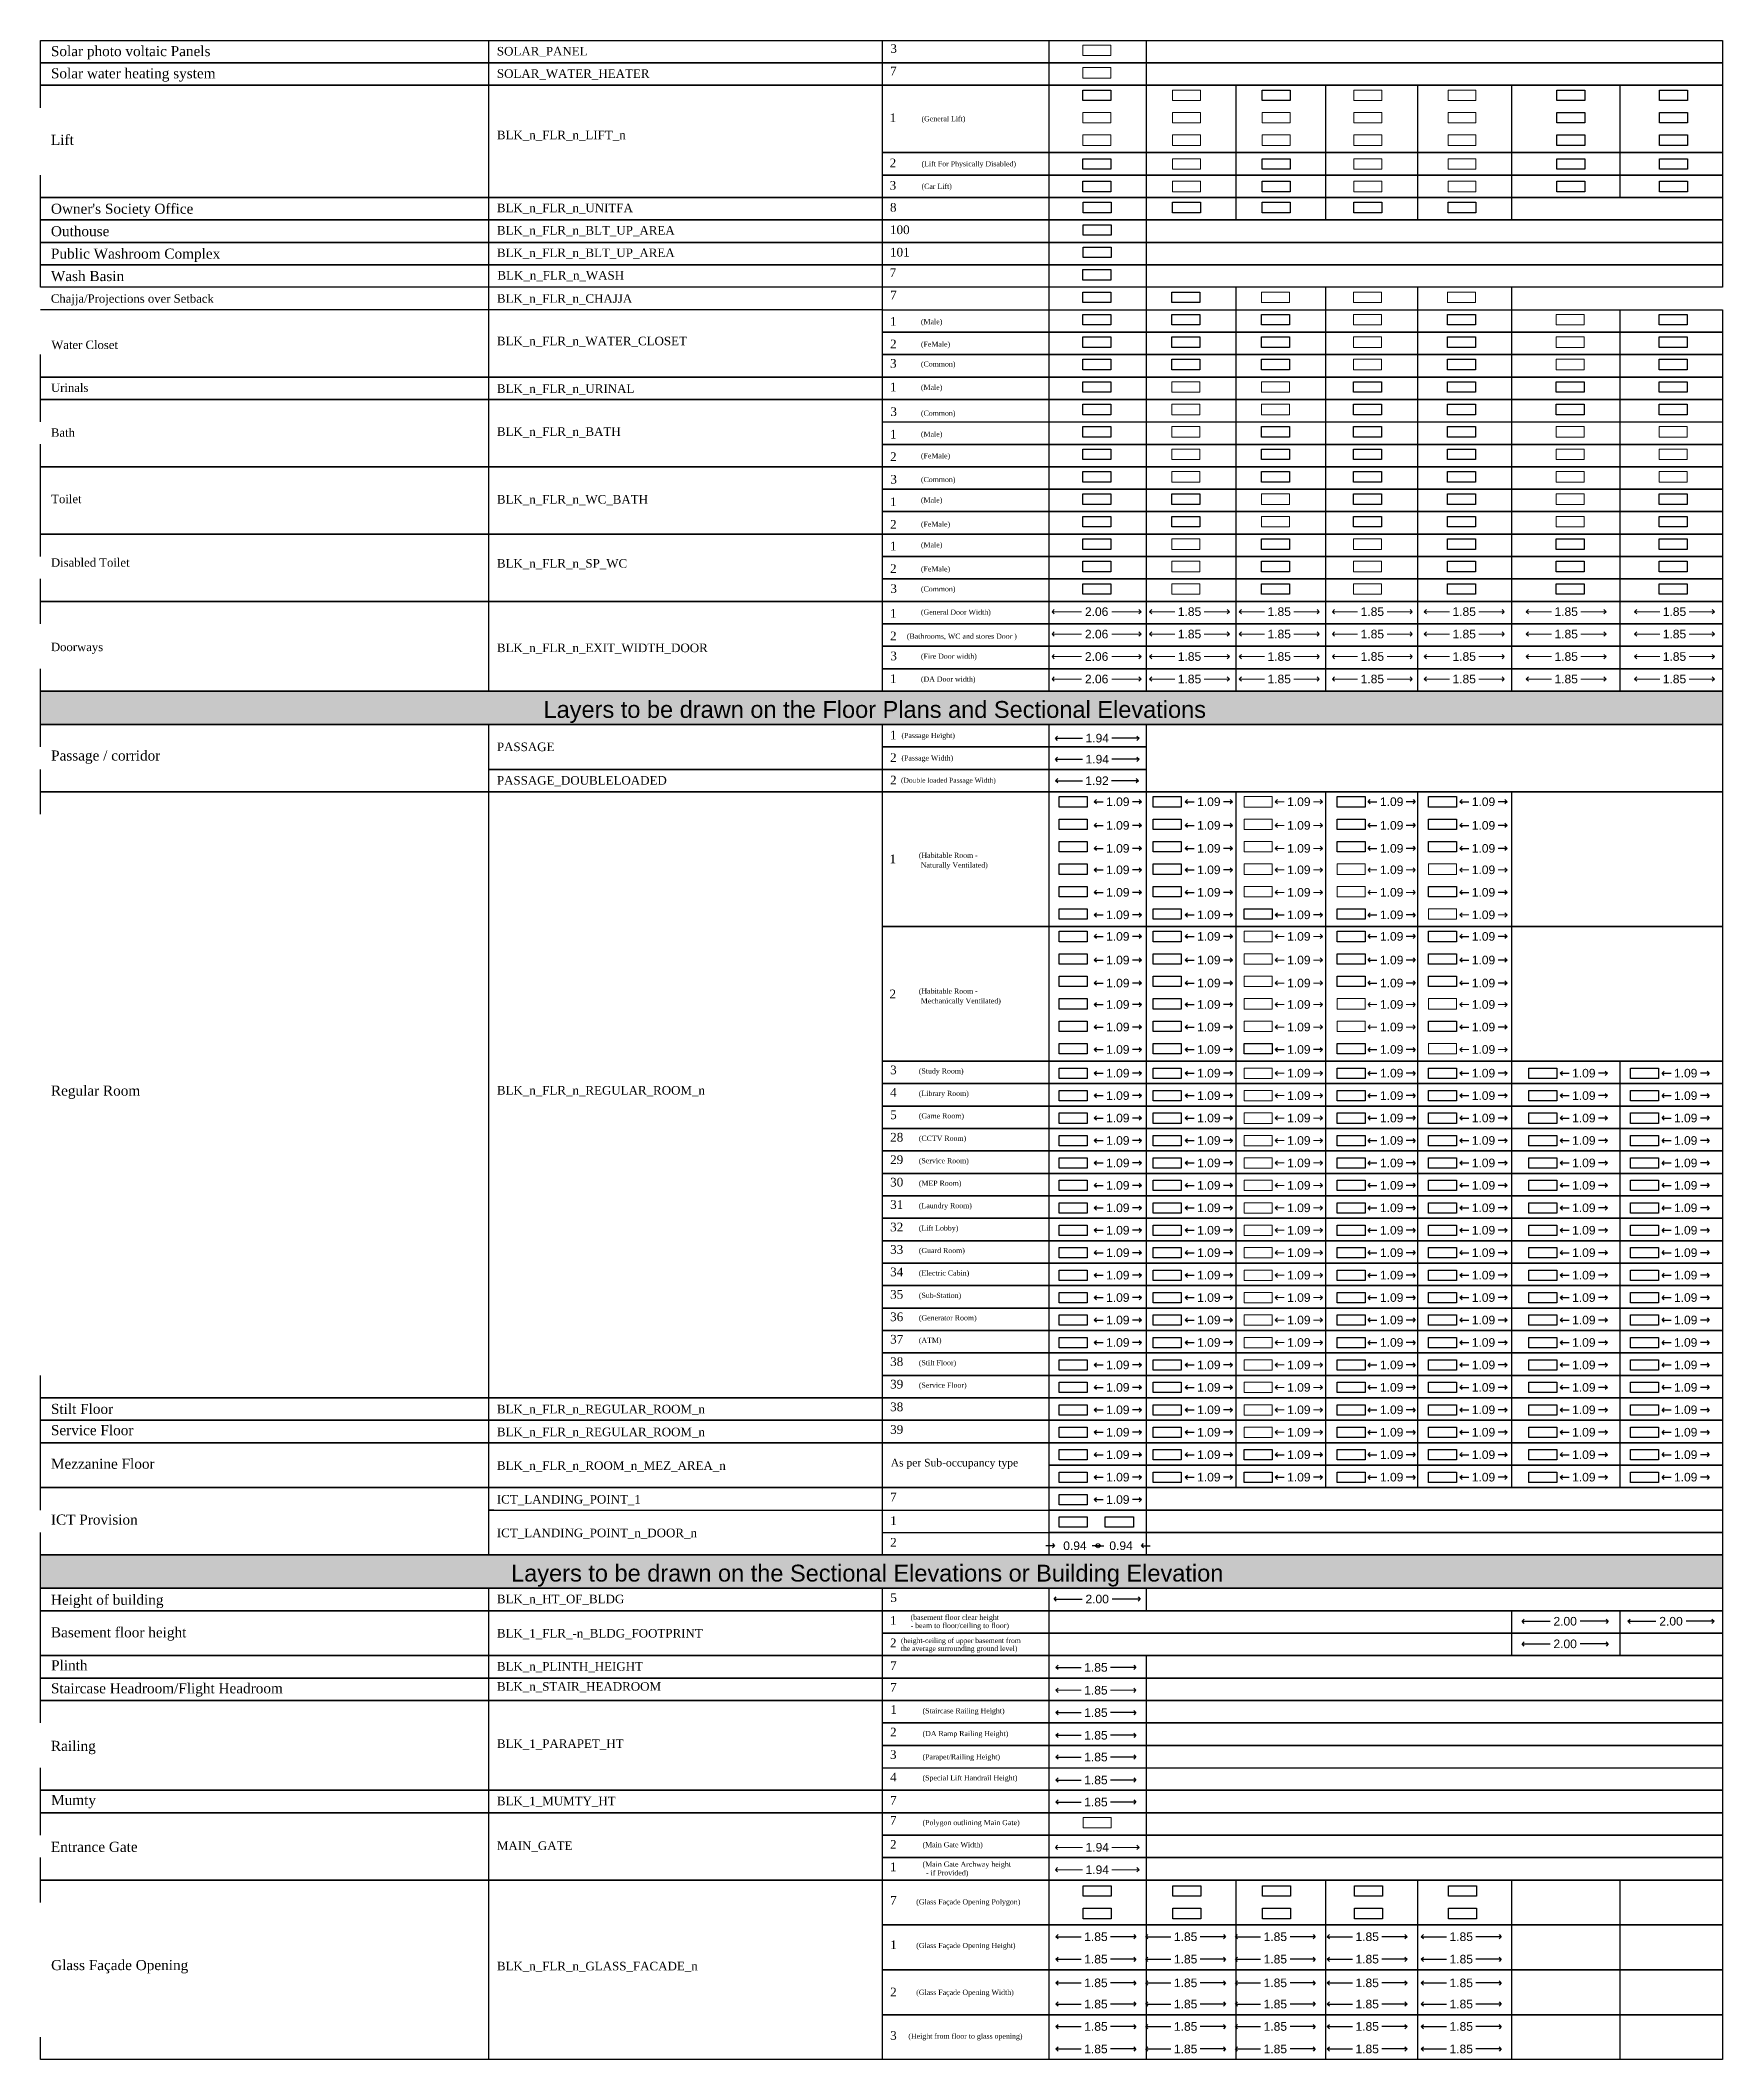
# Model space of a CAD drawing. Header units: millimetres. Extents: x -9481 to -9286, y 28719 to 28853.
# Drawn here: x -9481.26 to -9442.23, y 28731.43 to 28778.27 of the extents above; entities that cross this region are included whole.
import ezdxf

# ---------------------------------------------------------------- set-up
doc = ezdxf.new("R2010")
doc.units = ezdxf.units.MM
doc.header["$PDMODE"] = 34
doc.header["$PDSIZE"] = -15
doc.linetypes.add('CONTINULUS', pattern=[0])
doc.linetypes.add('DASHED', pattern=[0.75, 0.5, -0.25])
for name, color, linetype, lineweight in [('BLK_1_FLR_-1_BATH', 7, 'Continuous', 0), ('BLK_1_FLR_-1_EXIT_WIDTH_DOOR', 7, 'Continuous', 0), ('BLK_1_FLR_-1_WATER_CLOSET', 7, 'Continuous', 0), ('BLK_1_FLR_-1_WC_BATH', 7, 'Continuous', 0), ('BLK_1_FLR_-2_BATH', 7, 'Continuous', 0), ('BLK_1_FLR_-2_EXIT_WIDTH_DOOR', 7, 'Continuous', 0), ('BLK_1_FLR_0_EXIT_WIDTH_DOOR', 7, 'Continuous', 0), ('BLK_1_FLR_0_LIFT_2', 1, 'DASHED', 9), ('BLK_1_FLR_0_LIFT_3', 1, 'DASHED', 9), ('BLK_1_FLR_1_BATH', 7, 'Continuous', 0), ('BLK_1_FLR_1_EXIT_WIDTH_DOOR', 7, 'Continuous', 0), ('BLK_1_FLR_1_LIFT_1', 7, 'Continuous', 0), ('BLK_1_FLR_1_LIFT_2', 1, 'DASHED', 9), ('BLK_1_FLR_1_LIFT_3', 1, 'DASHED', 9), ('BLK_1_FLR_1_SP_WC', 7, 'Continuous', 0), ('BLK_1_FLR_1_URINAL', 7, 'Continuous', 0), ('BLK_1_FLR_2_CHAJJA', 7, 'Continuous', 0), ('BLK_1_FLR_2_EXIT_WIDTH_DOOR', 7, 'Continuous', 0), ('BLK_1_FLR_2_LIFT_2', 1, 'DASHED', 9), ('BLK_1_FLR_2_LIFT_3', 1, 'DASHED', 9), ('BLK_1_FLR_2_REGULAR_ROOM_1', 7, 'Continuous', 0), ('BLK_1_FLR_2_REGULAR_ROOM_2', 7, 'Continuous', 0), ('BLK_1_FLR_2_REGULAR_ROOM_3', 7, 'Continuous', 0), ('BLK_1_FLR_2_REGULAR_ROOM_4', 7, 'Continuous', 0), ('BLK_1_FLR_2_REGULAR_ROOM_5', 7, 'Continuous', 0), ('BLK_1_FLR_2_URINAL', 7, 'Continuous', 0), ('BLK_1_FLR_2_WC_BATH', 7, 'Continuous', 0), ('BLK_1_FLR_3_CHAJJA', 7, 'Continuous', 0), ('BLK_1_FLR_3_EXIT_WIDTH_DOOR', 7, 'Continuous', 0), ('BLK_1_FLR_3_LIFT_1', 7, 'Continuous', 0), ('BLK_1_FLR_3_LIFT_2', 1, 'DASHED', 9), ('BLK_1_FLR_3_REGULAR_ROOM', 7, 'Continuous', 0), ('BLK_1_FLR_3_REGULAR_ROOM_5', 7, 'Continuous', 0), ('BLK_1_FLR_3_SP_WC', 7, 'Continuous', 0), ('BLK_1_FLR_3_WATER_CLOSET', 7, 'Continuous', 0), ('BLK_1_FLR_4_CHAJJA', 7, 'Continuous', 0), ('BLK_1_FLR_4_EXIT_WIDTH_DOOR', 7, 'Continuous', 0), ('BLK_1_FLR_4_LIFT_1', 7, 'Continuous', 0), ('BLK_1_FLR_4_LIFT_2', 1, 'DASHED', 9), ('BLK_1_FLR_4_LIFT_3', 1, 'DASHED', 9), ('BLK_1_FLR_4_REGULAR_ROOM_4', 7, 'Continuous', 0), ('BLK_1_FLR_4_REGULAR_ROOM_6', 7, 'Continuous', 0), ('BLK_1_STAIR_HEADROOM', 7, 'Continuous', 0), ('MAIN_GATE', 7, 'Continuous', 0), ('PLAN', 7, 'Continuous', 40), ('SOLAR_PANEL', 7, 'Continuous', 0), ('SOLAR_WATER_HEATER', 7, 'Continuous', 0)]:
    doc.layers.add(name, color=color, linetype=linetype, lineweight=lineweight)
for name, color, linetype, plot in [('BLK_1_FLR_-1_BLDG_FOOTPRINT', 7, 'Continuous', False), ('BLK_1_FLR_-1_LIFT_1', 7, 'Continuous', False), ('BLK_1_FLR_-1_LIFT_2', 7, 'Continuous', False), ('BLK_1_FLR_-1_LIFT_3', 7, 'Continuous', False), ('BLK_1_FLR_-1_REGULAR_ROOM_1', 7, 'Continuous', False), ('BLK_1_FLR_-1_SP_WC', 4, 'Continuous', False), ('BLK_1_FLR_-1_URINAL', 4, 'Continuous', False), ('BLK_1_FLR_-2_BLDG_FOOTPRINT', 7, 'Continuous', False), ('BLK_1_FLR_-2_LIFT_1', 7, 'Continuous', False), ('BLK_1_FLR_-2_LIFT_2', 7, 'Continuous', False), ('BLK_1_FLR_-2_LIFT_3', 7, 'Continuous', False), ('BLK_1_FLR_-2_REGULAR_ROOM_1', 7, 'Continuous', False), ('BLK_1_FLR_-2_SP_WC', 1, 'Continuous', False), ('BLK_1_FLR_-2_URINAL', 7, 'Continuous', False), ('BLK_1_FLR_-2_WATER_CLOSET', 6, 'Continuous', False), ('BLK_1_FLR_-2_WC_BATH', 7, 'Continuous', False), ('BLK_1_FLR_0_BLT_UP_AREA', 25, 'Continuous', False), ('BLK_1_FLR_0_LIFT_1', 7, 'Continuous', False), ('BLK_1_FLR_0_REGULAR_ROOM_1', 1, 'Continuous', False), ('BLK_1_FLR_0_REGULAR_ROOM_2', 7, 'Continuous', False), ('BLK_1_FLR_0_REGULAR_ROOM_3', 7, 'Continuous', False), ('BLK_1_FLR_0_REGULAR_ROOM_4', 7, 'Continuous', False), ('BLK_1_FLR_0_REGULAR_ROOM_5', 7, 'Continuous', False), ('BLK_1_FLR_0_REGULAR_ROOM_6', 7, 'Continuous', False), ('BLK_1_FLR_0_SP_WC', 7, 'Continuous', False), ('BLK_1_FLR_0_URINAL', 4, 'Continuous', False), ('BLK_1_FLR_0_WC_BATH', 4, 'Continuous', False), ('BLK_1_FLR_1_REGULAR_ROOM_1', 7, 'Continuous', False), ('BLK_1_FLR_1_REGULAR_ROOM_2', 7, 'Continuous', False), ('BLK_1_FLR_1_REGULAR_ROOM_6', 7, 'Continuous', False), ('BLK_1_FLR_1_WATER_CLOSET', 1, 'Continuous', False), ('BLK_1_FLR_1_WC_BATH', 4, 'Continuous', False), ('BLK_1_FLR_2_BATH', 7, 'Continuous', False), ('BLK_1_FLR_2_LIFT_1', 7, 'Continuous', False), ('BLK_1_FLR_2_REGULAR_ROOM_6', 7, 'Continuous', False), ('BLK_1_FLR_2_SP_WC', 4, 'Continuous', False), ('BLK_1_FLR_2_WATER_CLOSET', 4, 'Continuous', False), ('BLK_1_FLR_3_BATH', 25, 'Continuous', False), ('BLK_1_FLR_3_REGULAR_ROOM_2', 7, 'Continuous', False), ('BLK_1_FLR_3_REGULAR_ROOM_3', 7, 'Continuous', False), ('BLK_1_FLR_3_REGULAR_ROOM_6', 7, 'Continuous', False), ('BLK_1_FLR_3_URINAL', 4, 'Continuous', False), ('BLK_1_FLR_3_WC_BATH', 4, 'Continuous', False), ('BLK_1_FLR_4_BATH', 25, 'Continuous', False), ('BLK_1_FLR_4_REGULAR_ROOM_1', 7, 'Continuous', False), ('BLK_1_FLR_4_REGULAR_ROOM_2', 7, 'Continuous', False), ('BLK_1_FLR_4_REGULAR_ROOM_3', 7, 'Continuous', False), ('BLK_1_FLR_4_REGULAR_ROOM_5', 7, 'Continuous', False), ('BLK_1_FLR_4_SP_WC', 4, 'Continuous', False), ('BLK_1_FLR_4_URINAL', 7, 'Continuous', False), ('BLK_1_FLR_4_WATER_CLOSET', 4, 'Continuous', False), ('BLK_1_FLR_4_WC_BATH', 25, 'Continuous', False), ('BLK_1_HT_OF_BLDG', 5, 'Continuous', False), ('BLK_1_PARAPET_HT', 7, 'Continuous', False), ('PASSAGE', 7, 'Continuous', False)]:
    doc.layers.add(name, color=color, linetype=linetype, plot=plot)
for name, color, linetype in [('BLK_1_FLR_-1_ROOM_1_MEZ_AREA_1', 11, 'Continuous'), ('BLK_1_FLR_-1_ROOM_2_MEZ_AREA_1', 11, 'Continuous'), ('BLK_1_FLR_-2_ROOM_1_MEZ_AREA_1', 11, 'Continuous'), ('BLK_1_FLR_-2_ROOM_2_MEZ_AREA_1', 11, 'Continuous'), ('BLK_1_FLR_0_BATH', 7, 'Continuous'), ('BLK_1_FLR_0_CHAJJA', 7, 'Continuous'), ('BLK_1_FLR_0_GLASS_FACADE_1', 7, 'Continuous'), ('BLK_1_FLR_0_GLASS_FACADE_2', 7, 'Continuous'), ('BLK_1_FLR_0_ROOM_1_MEZ_AREA_1', 11, 'Continuous'), ('BLK_1_FLR_0_ROOM_2_MEZ_AREA_1', 11, 'Continuous'), ('BLK_1_FLR_0_UNITFA', 7, 'Continuous'), ('BLK_1_FLR_0_WASH', 7, 'Continuous'), ('BLK_1_FLR_0_WATER_CLOSET', 7, 'Continuous'), ('BLK_1_FLR_1_CHAJJA', 7, 'Continuous'), ('BLK_1_FLR_1_GLASS_FACADE_1', 7, 'Continuous'), ('BLK_1_FLR_1_GLASS_FACADE_2', 7, 'Continuous'), ('BLK_1_FLR_1_REGULAR_ROOM_3', 7, 'Continuous'), ('BLK_1_FLR_1_REGULAR_ROOM_4', 7, 'Continuous'), ('BLK_1_FLR_1_REGULAR_ROOM_5', 7, 'Continuous'), ('BLK_1_FLR_1_ROOM_1_MEZ_AREA_1', 11, 'Continuous'), ('BLK_1_FLR_1_ROOM_2_MEZ_AREA_1', 11, 'Continuous'), ('BLK_1_FLR_1_UNITFA', 7, 'Continuous'), ('BLK_1_FLR_2_GLASS_FACADE_1', 7, 'Continuous'), ('BLK_1_FLR_2_GLASS_FACADE_2', 7, 'Continuous'), ('BLK_1_FLR_2_ROOM_1_MEZ_AREA_1', 11, 'Continuous'), ('BLK_1_FLR_2_ROOM_2_MEZ_AREA_1', 11, 'Continuous'), ('BLK_1_FLR_2_UNITFA', 7, 'Continuous'), ('BLK_1_FLR_3_GLASS_FACADE_1', 7, 'Continuous'), ('BLK_1_FLR_3_GLASS_FACADE_2', 7, 'Continuous'), ('BLK_1_FLR_3_REGULAR_ROOM_1', 7, 'Continuous'), ('BLK_1_FLR_3_ROOM_1_MEZ_AREA_1', 11, 'Continuous'), ('BLK_1_FLR_3_ROOM_2_MEZ_AREA_1', 11, 'Continuous'), ('BLK_1_FLR_3_UNITFA', 7, 'Continuous'), ('BLK_1_FLR_4_GLASS_FACADE_1', 7, 'Continuous'), ('BLK_1_FLR_4_GLASS_FACADE_2', 7, 'Continuous'), ('BLK_1_FLR_4_ROOM_1_MEZ_AREA_1', 11, 'Continuous'), ('BLK_1_FLR_4_ROOM_2_MEZ_AREA_1', 11, 'Continuous'), ('BLK_1_FLR_4_UNITFA', 7, 'Continuous'), ('BLK_1_MUMTY_HT', 7, 'Continuous'), ('BLK_1_PLANTATION_GREENSTRIP', 7, 'Continuous'), ('BLK_1_PLINTH_HEIGHT', 7, 'Continuous'), ('HATCH', 7, 'Continuous'), ('ICT_LANDING_POINT_1', 7, 'Continuous'), ('ICT_LANDING_POINT_1_DOOR_1', 7, 'Continuous'), ('ICT_LANDING_POINT_1_DOOR_2', 7, 'Continuous'), ('PASSAGE_DOUBLELOADED', 7, 'Continuous')]:
    doc.layers.add(name, color=color, linetype=linetype)
doc.styles.add('Arial', font='arial.ttf', dxfattribs={"height": 0.2})
doc.styles.add('MtXpl_Georgia', font='georgiab.ttf')
doc.styles.get("Standard").update_dxf_attribs({"font": 'arial.ttf', "height": 0.25})
doc.styles.add('style2', font='arial.ttf', dxfattribs={"height": 0.3})
doc.dimstyles.new('INT DIM', dxfattribs={"dimtxt": 0.3, "dimasz": 0.1, "dimexe": 0.18, "dimexo": 0.0625, "dimgap": 0.09, "dimtad": 0, "dimzin": 0, "dimdsep": 46, "dimtxsty": 'style2', "dimblk": 'OPEN90', "dimcen": 0.09, "dimse1": 1, "dimse2": 1, "dimclrd": 250, "dimclrt": 256, "dimadec": 0, "dimazin": 0, "dimtfac": 1, "dimtofl": 0, "dimtmove": 0, "dimatfit": 3, "dimfxl": 0.18, "dimtolj": 1, "dimtzin": 0, "dimlwd": -1, "dimarcsym": 0})

msp = doc.modelspace()

# ---------------------------------------------------------------- texts
at = {"linetype": 'CONTINULUS', "style": 'MtXpl_Georgia'}
for s, height, p in [('Solar photo voltaic Panels', 0.23406, (-9481.013, 28777.905)), ('SOLAR_PANEL', 0.19901, (-9470.667, 28777.921)), ('3', 0.201, (-9461.538, 28777.981)), ('Solar water heating system', 0.23406, (-9481.013, 28777.39)), ('SOLAR_WATER_HEATER', 0.19901, (-9470.667, 28777.401)), ('7', 0.201, (-9461.543, 28777.463)), ('1', 0.201, (-9461.555, 28776.375)), ('(General Lift)', 0.11941, (-9460.816, 28776.394)), ('Lift', 0.2341, (-9481.013, 28775.847)), ('BLK_n_FLR_n_LIFT_n', 0.19901, (-9470.667, 28775.977)), ('2', 0.201, (-9461.555, 28775.328)), ('(Lift For Physically Disabled)', 0.11941, (-9460.816, 28775.348)), ('3', 0.201, (-9461.555, 28774.808)), ('(Car Lift)', 0.1194, (-9460.816, 28774.827)), ("Owner's Society Office", 0.23406, (-9481.013, 28774.249)), ('BLK_n_FLR_n_UNITFA', 0.19901, (-9470.667, 28774.285)), ('8', 0.201, (-9461.547, 28774.298)), ('Outhouse', 0.2341, (-9481.013, 28773.728)), ('BLK_n_FLR_n_BLT_UP_AREA', 0.19901, (-9470.667, 28773.765)), ('100', 0.2012, (-9461.547, 28773.777)), ('Public Washroom Complex', 0.23406, (-9481.013, 28773.207)), ('BLK_n_FLR_n_BLT_UP_AREA', 0.19901, (-9470.667, 28773.244)), ('101', 0.2012, (-9461.547, 28773.257)), ('Wash Basin ', 0.23406, (-9481.013, 28772.687)), ('BLK_n_FLR_n_WASH', 0.19901, (-9470.655, 28772.722)), ('7', 0.201, (-9461.555, 28772.782)), ('Chajja/Projections over Setback', 0.19505, (-9481.014, 28772.184)), ('BLK_n_FLR_n_CHAJJA', 0.19901, (-9470.667, 28772.183)), ('7', 0.201, (-9461.543, 28772.262)), ('1', 0.201, (-9461.547, 28771.651)), ('(Male)', 0.1194, (-9460.829, 28771.686)), ('BLK_n_FLR_n_WATER_CLOSET', 0.19901, (-9470.667, 28771.198)), ('Water Closet', 0.19505, (-9481.004, 28771.111)), ('2', 0.201, (-9461.546, 28771.128)), ('3', 0.201, (-9461.546, 28770.678)), ('(FeMale)', 0.1194, (-9460.829, 28771.164)), ('(Common)', 0.1194, (-9460.829, 28770.704)), ('Urinals', 0.1951, (-9481.012, 28770.116)), ('BLK_n_FLR_n_URINAL', 0.19901, (-9470.667, 28770.092)), ('1', 0.201, (-9461.547, 28770.13)), ('(Male)', 0.1194, (-9460.829, 28770.162)), ('3', 0.201, (-9461.538, 28769.557)), ('(Common)', 0.1194, (-9460.829, 28769.563)), ('Bath', 0.1951, (-9481.013, 28769.075)), ('BLK_n_FLR_n_BATH', 0.19901, (-9470.667, 28769.096)), ('1', 0.201, (-9461.547, 28769.034)), ('(Male)', 0.1194, (-9460.829, 28769.078)), ('2', 0.201, (-9461.546, 28768.512)), ('(FeMale)', 0.1194, (-9460.829, 28768.575)), ('3', 0.201, (-9461.538, 28767.989)), ('(Common)', 0.1194, (-9460.829, 28768.024)), ('Toilet', 0.1951, (-9481.006, 28767.535)), ('BLK_n_FLR_n_WC_BATH', 0.19901, (-9470.667, 28767.524)), ('1', 0.201, (-9461.547, 28767.466)), ('(Male)', 0.1194, (-9460.829, 28767.548)), ('2', 0.201, (-9461.546, 28766.943)), ('(FeMale)', 0.1194, (-9460.829, 28766.988)), ('Disabled Toilet', 0.19505, (-9481.013, 28766.061)), ('BLK_n_FLR_n_SP_WC', 0.19901, (-9470.667, 28766.039)), ('1', 0.201, (-9461.547, 28766.44)), ('(Male)', 0.1194, (-9460.829, 28766.51)), ('2', 0.201, (-9461.546, 28765.917)), ('(FeMale)', 0.1194, (-9460.829, 28765.951)), ('3', 0.201, (-9461.538, 28765.452)), ('(Common)', 0.1194, (-9460.829, 28765.487)), ('1', 0.201, (-9461.547, 28764.878)), ('(General Door Width)', 0.11941, (-9460.829, 28764.948)), ('2', 0.201, (-9461.546, 28764.355)), ('(Bathrooms, WC and stores Door )', 0.11941, (-9461.156, 28764.389)), ('Doorways', 0.1951, (-9481.013, 28764.102)), ('BLK_n_FLR_n_EXIT_WIDTH_DOOR', 0.19901, (-9470.667, 28764.079)), ('3', 0.201, (-9461.538, 28763.89)), ('(Fire Door width)', 0.11941, (-9460.829, 28763.925)), ('1', 0.201, (-9461.547, 28763.362)), ('(DA Door width)', 0.11941, (-9460.829, 28763.394)), ('PASSAGE', 0.199, (-9470.667, 28761.783)), ('1', 0.201, (-9461.547, 28762.055)), ('(Passage Height)', 0.11941, (-9461.281, 28762.086)), ('Passage / corridor', 0.23406, (-9481.009, 28761.564)), ('2', 0.201, (-9461.546, 28761.532)), ('(Passage Width)', 0.11941, (-9461.281, 28761.565)), ('PASSAGE_DOUBLELOADED', 0.19901, (-9470.667, 28761.005)), ('2', 0.201, (-9461.546, 28761.011)), ('(Double loaded Passage Width)', 0.11344, (-9461.291, 28761.05)), ('1', 0.201, (-9461.558, 28759.182)), ('(Habitable Room -', 0.11941, (-9460.878, 28759.307)), (' Naturally Ventilated)', 0.11941, (-9460.878, 28759.082)), ('2', 0.201, (-9461.558, 28756.05)), ('(Habitable Room -', 0.11941, (-9460.878, 28756.157)), (' Mechanically Ventilated)', 0.11941, (-9460.878, 28755.931)), ('3', 0.201, (-9461.543, 28754.287)), ('Regular Room', 0.23406, (-9481.013, 28753.79)), ('BLK_n_FLR_n_REGULAR_ROOM_n', 0.19901, (-9470.667, 28753.815)), ('(Study Room)', 0.11941, (-9460.878, 28754.303)), ('4', 0.201, (-9461.543, 28753.766)), ('(Library Room)', 0.11941, (-9460.878, 28753.783)), ('5', 0.201, (-9461.543, 28753.245)), ('(Game Room)', 0.11941, (-9460.878, 28753.262)), ('28', 0.2012, (-9461.543, 28752.725)), ('(CCTV Room)', 0.11941, (-9460.878, 28752.741)), ('29', 0.2012, (-9461.543, 28752.204)), ('(Service Room)', 0.11941, (-9460.878, 28752.221)), ('30', 0.2012, (-9461.543, 28751.683)), ('(MEP Room)', 0.1194, (-9460.878, 28751.7)), ('31', 0.2012, (-9461.543, 28751.163)), ('(Laundry Room)', 0.11941, (-9460.878, 28751.179)), ('32', 0.2012, (-9461.543, 28750.642)), ('(Lift Lobby)', 0.11941, (-9460.878, 28750.659)), ('33', 0.2012, (-9461.543, 28750.121)), ('(Guard Room)', 0.11941, (-9460.878, 28750.138)), ('34', 0.2012, (-9461.543, 28749.601)), ('(Electric Cabin)', 0.11941, (-9460.878, 28749.617)), ('35', 0.2012, (-9461.543, 28749.08)), ('(Sub-Station)', 0.11941, (-9460.878, 28749.097)), ('36', 0.2012, (-9461.543, 28748.559)), ('(Generator Room)', 0.11941, (-9460.878, 28748.576)), ('37', 0.2012, (-9461.543, 28748.039)), ('(ATM)', 0.1194, (-9460.878, 28748.055)), ('38', 0.2012, (-9461.543, 28747.518)), ('(Stilt Floor)', 0.11941, (-9460.878, 28747.535)), ('39', 0.2012, (-9461.543, 28746.997)), ('(Service Floor)', 0.11941, (-9460.878, 28747.014)), ('Stilt Floor', 0.23406, (-9481.013, 28746.406)), ('BLK_n_FLR_n_REGULAR_ROOM_n', 0.19901, (-9470.667, 28746.419)), ('38', 0.2012, (-9461.543, 28746.47)), ('Service Floor', 0.23406, (-9481.013, 28745.913)), ('BLK_n_FLR_n_REGULAR_ROOM_n', 0.19901, (-9470.667, 28745.889)), ('39', 0.2012, (-9461.543, 28745.944)), ('Mezzanine Floor', 0.23406, (-9481.013, 28745.133)), ('BLK_n_FLR_n_ROOM_n_MEZ_AREA_n', 0.19901, (-9470.667, 28745.109)), ('As per Sub-occupancy type', 0.17748, (-9461.529, 28745.188)), ('ICT_LANDING_POINT_1', 0.19901, (-9470.667, 28744.327)), ('7', 0.201, (-9461.543, 28744.382)), ('ICT Provision', 0.23406, (-9481.013, 28743.838)), ('ICT_LANDING_POINT_n_DOOR_n', 0.19901, (-9470.667, 28743.547)), ('1', 0.201, (-9461.543, 28743.83)), ('2', 0.201, (-9461.543, 28743.329)), ('Height of building', 0.23406, (-9481.013, 28741.978)), ('BLK_n_HT_OF_BLDG', 0.19901, (-9470.667, 28742.014)), ('5', 0.201, (-9461.539, 28742.044)), ('Basement floor height', 0.23406, (-9481.013, 28741.223)), ('BLK_1_FLR_-n_BLDG_FOOTPRINT', 0.19901, (-9470.667, 28741.218)), ('1', 0.201, (-9461.547, 28741.515)), ('- beam to floor/ceiling to floor)', 0.11941, (-9461.07, 28741.438)), ('(basement floor clear height', 0.11941, (-9461.07, 28741.628)), ('2', 0.201, (-9461.547, 28740.995)), ('the average surrounding ground level)', 0.11582, (-9461.293, 28740.907)), ('(height-ceiling of upper basement from ', 0.11582, (-9461.293, 28741.091)), ('Plinth', 0.2341, (-9481.009, 28740.458)), ('BLK_n_PLINTH_HEIGHT', 0.19901, (-9470.667, 28740.452)), ('7', 0.201, (-9461.543, 28740.468)), ('Staircase Headroom/Flight Headroom', 0.23406, (-9481.013, 28739.924)), ('BLK_n_STAIR_HEADROOM', 0.19901, (-9470.667, 28739.985)), ('7', 0.201, (-9461.543, 28739.963)), ('1', 0.201, (-9461.538, 28739.449)), ('(Staircase Railing Height)', 0.11941, (-9460.792, 28739.46)), ('2', 0.201, (-9461.546, 28738.926)), ('(DA Ramp Railing Height)', 0.11941, (-9460.792, 28738.932)), ('Railing', 0.2341, (-9481.013, 28738.589)), ('BLK_1_PARAPET_HT', 0.19901, (-9470.667, 28738.658)), ('3', 0.201, (-9461.547, 28738.403)), ('4', 0.201, (-9461.543, 28737.881)), ('(Parapet/Railing Height)', 0.11941, (-9460.792, 28738.392)), ('(Special Lift Handrail Height)', 0.11941, (-9460.792, 28737.905)), ('Mumty', 0.2341, (-9481.009, 28737.334)), ('BLK_1_MUMTY_HT', 0.19901, (-9470.667, 28737.328)), ('7', 0.201, (-9461.543, 28737.344)), ('7', 0.201, (-9461.547, 28736.875)), ('(Polygon outlining Main Gate)', 0.11941, (-9460.792, 28736.867)), ('Entrance Gate', 0.23406, (-9481.013, 28736.246)), ('MAIN_GATE', 0.199, (-9470.667, 28736.29)), ('2', 0.201, (-9461.547, 28736.32)), ('(Main Gate Width)', 0.11941, (-9460.792, 28736.353)), ('1', 0.201, (-9461.547, 28735.799)), ('(Main Gate Archway height ', 0.11941, (-9460.792, 28735.901)), ('- if Provided)', 0.11941, (-9460.712, 28735.701)), ('7', 0.201, (-9461.543, 28735.021)), ('(Glass Façade Opening Polygon)', 0.11941, (-9460.939, 28735.028)), ('1', 0.201, (-9461.543, 28733.991)), ('(Glass Façade Opening Height)', 0.11941, (-9460.939, 28734.015)), ('Glass Façade Opening', 0.23406, (-9481.009, 28733.504)), ('BLK_n_FLR_n_GLASS_FACADE_n', 0.19901, (-9470.667, 28733.498)), ('2', 0.201, (-9461.543, 28732.896)), ('(Glass Façade Opening Width)', 0.11941, (-9460.939, 28732.929)), ('3', 0.201, (-9461.543, 28731.886)), ('(Height from floor to glass opening)', 0.11941, (-9461.121, 28731.913))]:
    msp.add_text(s, height=height, dxfattribs=at).set_placement(p)

# ---------------------------------------------------------------- blocks, each defined once
blk = doc.blocks.new('H3')
at = {"layer": 'HATCH', "linetype": 'CONTINULUS', "ltscale": 0.05}
h = blk.add_hatch(color=241, dxfattribs=at)
h.dxf.hatch_style = 1
h.paths.add_polyline_path([(-9435.455, 28800.338), (-9435.455, 28799.565), (-9396.427, 28799.565), (-9396.427, 28800.338)])
blk.add_lwpolyline([(-9435.455, 28800.338), (-9396.427, 28800.338), (-9396.427, 28799.565), (-9435.455, 28799.565), (-9435.455, 28800.338)], close=True)
at = {"color": 18, "insert": (-9423.782, 28800.11), "char_height": 0.39118, "attachment_point": 1}
blk.add_mtext_dynamic_manual_height_columns('Layers to be drawn on the Floor Plans and Sectional Elevations', width=16.98219, gutter_width=1.633, heights=[0], dxfattribs=at)
blk = doc.blocks.new('J4')
at = {"layer": 'HATCH', "linetype": 'CONTINULUS', "ltscale": 0.05}
h = blk.add_hatch(color=241, dxfattribs=at)
h.dxf.hatch_style = 1
h.paths.add_polyline_path([(-9435.455, 28796.771), (-9435.455, 28795.998), (-9396.427, 28795.998), (-9396.427, 28796.771)])
blk.add_lwpolyline([(-9435.455, 28796.771), (-9396.427, 28796.771), (-9396.427, 28795.998), (-9435.455, 28795.998), (-9435.455, 28796.771)], close=True)
at = {"color": 18, "insert": (-9424.534, 28796.544), "char_height": 0.39118, "attachment_point": 1}
blk.add_mtext_dynamic_manual_height_columns('Layers to be drawn on the Sectional Elevations or Building Elevation', width=18.54654, gutter_width=1.633, heights=[0], dxfattribs=at)
blk = doc.blocks.new('_Open90')
at = {"layer": 'PLAN', "color": 0, "lineweight": -2}
for p, q in [((0, 0), (-1, 0)), ((-0.5, 0.5), (0, 0)), ((0, 0), (-0.5, -0.5))]:
    blk.add_line(p, q, dxfattribs=at)
blk = doc.blocks.new('*D44')
at = {"layer": 'Defpoints', "color": 0, "transparency": 16777216}
for p in [(-9457.709, 28762.293), (-9455.767, 28762.293), (-9455.767, 28762.083)]:
    blk.add_point(p, dxfattribs=at)
at = {"layer": 'PASSAGE', "color": 250, "transparency": 16777216}
for p, q in [((-9457.609, 28762.083), (-9457.078, 28762.083)), ((-9455.867, 28762.083), (-9456.398, 28762.083))]:
    blk.add_line(p, q, dxfattribs=at)
at = {"layer": 'PASSAGE', "color": 250, "transparency": 16777216, "xscale": 0.1, "yscale": 0.1, "zscale": 0.1, "rotation": 180}
blk.add_blockref('_Open90', (-9457.709, 28762.083), dxfattribs=at)
at = {"layer": 'PASSAGE', "color": 250, "transparency": 16777216, "xscale": 0.1, "yscale": 0.1, "zscale": 0.1}
blk.add_blockref('_Open90', (-9455.767, 28762.083), dxfattribs=at)
at = {"layer": 'PASSAGE', "transparency": 16777216, "insert": (-9456.738, 28762.083), "char_height": 0.2, "attachment_point": 5, "style": 'Arial', "bg_fill": 3, "box_fill_scale": 1.1, "bg_fill_color": 256, "bg_fill_true_color": 13158600, "bg_fill_transparency": 0}
blk.add_mtext('\\A1;1.94', dxfattribs=at)
blk = doc.blocks.new('*D45')
at = {"layer": 'Defpoints', "color": 0, "transparency": 16777216}
for p in [(-9457.709, 28761.805), (-9455.767, 28761.805), (-9455.767, 28761.595)]:
    blk.add_point(p, dxfattribs=at)
at = {"layer": 'PASSAGE', "color": 250, "transparency": 16777216}
for p, q in [((-9457.609, 28761.595), (-9457.078, 28761.595)), ((-9455.867, 28761.595), (-9456.398, 28761.595))]:
    blk.add_line(p, q, dxfattribs=at)
at = {"layer": 'PASSAGE', "color": 250, "transparency": 16777216, "xscale": 0.1, "yscale": 0.1, "zscale": 0.1, "rotation": 180}
blk.add_blockref('_Open90', (-9457.709, 28761.595), dxfattribs=at)
at = {"layer": 'PASSAGE', "color": 250, "transparency": 16777216, "xscale": 0.1, "yscale": 0.1, "zscale": 0.1}
blk.add_blockref('_Open90', (-9455.767, 28761.595), dxfattribs=at)
at = {"layer": 'PASSAGE', "transparency": 16777216, "insert": (-9456.738, 28761.595), "char_height": 0.2, "attachment_point": 5, "style": 'Arial', "bg_fill": 3, "box_fill_scale": 1.1, "bg_fill_color": 256, "bg_fill_true_color": 13158600, "bg_fill_transparency": 0}
blk.add_mtext('\\A1;1.94', dxfattribs=at)
blk = doc.blocks.new('*D46')
at = {"layer": 'Defpoints', "color": 0, "linetype": 'CONTINULUS', "ltscale": 0.05, "transparency": 16777216}
for p in [(-9457.704, 28761.301), (-9455.784, 28761.301), (-9455.784, 28761.094)]:
    blk.add_point(p, dxfattribs=at)
at = {"layer": 'PASSAGE_DOUBLELOADED', "color": 250, "ltscale": 0.05, "transparency": 16777216}
for p, q in [((-9457.604, 28761.094), (-9457.084, 28761.094)), ((-9455.884, 28761.094), (-9456.405, 28761.094))]:
    blk.add_line(p, q, dxfattribs=at)
at = {"layer": 'PASSAGE_DOUBLELOADED', "color": 250, "linetype": 'CONTINULUS', "ltscale": 0.05, "transparency": 16777216, "xscale": 0.1, "yscale": 0.1, "zscale": 0.1, "rotation": 180}
blk.add_blockref('_Open90', (-9457.704, 28761.094), dxfattribs=at)
at = {"layer": 'PASSAGE_DOUBLELOADED', "color": 250, "linetype": 'CONTINULUS', "ltscale": 0.05, "transparency": 16777216, "xscale": 0.1, "yscale": 0.1, "zscale": 0.1}
blk.add_blockref('_Open90', (-9455.784, 28761.094), dxfattribs=at)
at = {"layer": 'PASSAGE_DOUBLELOADED', "linetype": 'CONTINULUS', "ltscale": 0.05, "transparency": 16777216, "insert": (-9456.744, 28761.094), "char_height": 0.2, "attachment_point": 5, "style": 'Arial', "bg_fill": 3, "box_fill_scale": 1.1, "bg_fill_color": 256, "bg_fill_true_color": 13158600, "bg_fill_transparency": 0}
blk.add_mtext('\\A1;1.92', dxfattribs=at)
blk = doc.blocks.new('*D47')
at = {"layer": 'BLK_1_FLR_0_REGULAR_ROOM_1', "color": 250, "ltscale": 0.05, "transparency": 16777216}
for p, q in [((-9456.709, 28760.607), (-9456.602, 28760.607)), ((-9455.814, 28760.607), (-9455.921, 28760.607))]:
    blk.add_line(p, q, dxfattribs=at)
at = {"layer": 'Defpoints', "color": 0, "linetype": 'CONTINULUS', "ltscale": 0.05, "transparency": 16777216}
for p in [(-9456.809, 28760.727), (-9455.714, 28760.727), (-9455.714, 28760.607)]:
    blk.add_point(p, dxfattribs=at)
at = {"layer": 'BLK_1_FLR_0_REGULAR_ROOM_1', "color": 250, "linetype": 'CONTINULUS', "ltscale": 0.05, "transparency": 16777216, "xscale": 0.1, "yscale": 0.1, "zscale": 0.1, "rotation": 180}
blk.add_blockref('_Open90', (-9456.809, 28760.607), dxfattribs=at)
at = {"layer": 'BLK_1_FLR_0_REGULAR_ROOM_1', "color": 250, "linetype": 'CONTINULUS', "ltscale": 0.05, "transparency": 16777216, "xscale": 0.1, "yscale": 0.1, "zscale": 0.1}
blk.add_blockref('_Open90', (-9455.714, 28760.607), dxfattribs=at)
at = {"layer": 'BLK_1_FLR_0_REGULAR_ROOM_1', "linetype": 'CONTINULUS', "ltscale": 0.05, "transparency": 16777216, "insert": (-9456.262, 28760.607), "char_height": 0.2, "attachment_point": 5, "style": 'Arial', "bg_fill": 3, "box_fill_scale": 1.1, "bg_fill_color": 256, "bg_fill_true_color": 13158600, "bg_fill_transparency": 0}
blk.add_mtext('\\A1;1.09', dxfattribs=at)
blk = doc.blocks.new('*D48')
at = {"layer": 'BLK_1_FLR_1_REGULAR_ROOM_1', "color": 250, "transparency": 16777216}
for p, q in [((-9454.597, 28760.607), (-9454.49, 28760.607)), ((-9453.702, 28760.607), (-9453.809, 28760.607))]:
    blk.add_line(p, q, dxfattribs=at)
at = {"layer": 'Defpoints', "color": 0, "transparency": 16777216}
for p in [(-9454.697, 28760.727), (-9453.602, 28760.727), (-9453.602, 28760.607)]:
    blk.add_point(p, dxfattribs=at)
at = {"layer": 'BLK_1_FLR_1_REGULAR_ROOM_1', "color": 250, "transparency": 16777216, "xscale": 0.1, "yscale": 0.1, "zscale": 0.1, "rotation": 180}
blk.add_blockref('_Open90', (-9454.697, 28760.607), dxfattribs=at)
at = {"layer": 'BLK_1_FLR_1_REGULAR_ROOM_1', "color": 250, "transparency": 16777216, "xscale": 0.1, "yscale": 0.1, "zscale": 0.1}
blk.add_blockref('_Open90', (-9453.602, 28760.607), dxfattribs=at)
at = {"layer": 'BLK_1_FLR_1_REGULAR_ROOM_1', "transparency": 16777216, "insert": (-9454.15, 28760.607), "char_height": 0.2, "attachment_point": 5, "style": 'Arial', "bg_fill": 3, "box_fill_scale": 1.1, "bg_fill_color": 256, "bg_fill_true_color": 13158600, "bg_fill_transparency": 0}
blk.add_mtext('\\A1;1.09', dxfattribs=at)
blk = doc.blocks.new('*D49')
at = {"layer": 'BLK_1_FLR_2_REGULAR_ROOM_1', "color": 250, "transparency": 16777216}
for p, q in [((-9452.509, 28760.607), (-9452.402, 28760.607)), ((-9451.614, 28760.607), (-9451.721, 28760.607))]:
    blk.add_line(p, q, dxfattribs=at)
at = {"layer": 'Defpoints', "color": 0, "transparency": 16777216}
for p in [(-9452.609, 28760.727), (-9451.514, 28760.727), (-9451.514, 28760.607)]:
    blk.add_point(p, dxfattribs=at)
at = {"layer": 'BLK_1_FLR_2_REGULAR_ROOM_1', "color": 250, "transparency": 16777216, "xscale": 0.1, "yscale": 0.1, "zscale": 0.1, "rotation": 180}
blk.add_blockref('_Open90', (-9452.609, 28760.607), dxfattribs=at)
at = {"layer": 'BLK_1_FLR_2_REGULAR_ROOM_1', "color": 250, "transparency": 16777216, "xscale": 0.1, "yscale": 0.1, "zscale": 0.1}
blk.add_blockref('_Open90', (-9451.514, 28760.607), dxfattribs=at)
at = {"layer": 'BLK_1_FLR_2_REGULAR_ROOM_1', "transparency": 16777216, "insert": (-9452.062, 28760.607), "char_height": 0.2, "attachment_point": 5, "style": 'Arial', "bg_fill": 3, "box_fill_scale": 1.1, "bg_fill_color": 256, "bg_fill_true_color": 13158600, "bg_fill_transparency": 0}
blk.add_mtext('\\A1;1.09', dxfattribs=at)
blk = doc.blocks.new('*D50')
at = {"layer": 'BLK_1_FLR_3_REGULAR_ROOM_1', "color": 250, "transparency": 16777216}
for p, q in [((-9450.356, 28760.607), (-9450.249, 28760.607)), ((-9449.461, 28760.607), (-9449.568, 28760.607))]:
    blk.add_line(p, q, dxfattribs=at)
at = {"layer": 'Defpoints', "color": 0, "transparency": 16777216}
for p in [(-9450.456, 28760.727), (-9449.361, 28760.727), (-9449.361, 28760.607)]:
    blk.add_point(p, dxfattribs=at)
at = {"layer": 'BLK_1_FLR_3_REGULAR_ROOM_1', "color": 250, "transparency": 16777216, "xscale": 0.1, "yscale": 0.1, "zscale": 0.1, "rotation": 180}
blk.add_blockref('_Open90', (-9450.456, 28760.607), dxfattribs=at)
at = {"layer": 'BLK_1_FLR_3_REGULAR_ROOM_1', "color": 250, "transparency": 16777216, "xscale": 0.1, "yscale": 0.1, "zscale": 0.1}
blk.add_blockref('_Open90', (-9449.361, 28760.607), dxfattribs=at)
at = {"layer": 'BLK_1_FLR_3_REGULAR_ROOM_1', "transparency": 16777216, "insert": (-9449.908, 28760.607), "char_height": 0.2, "attachment_point": 5, "style": 'Arial', "bg_fill": 3, "box_fill_scale": 1.1, "bg_fill_color": 256, "bg_fill_true_color": 13158600, "bg_fill_transparency": 0}
blk.add_mtext('\\A1;1.09', dxfattribs=at)
blk = doc.blocks.new('*D51')
at = {"layer": 'BLK_1_FLR_4_REGULAR_ROOM_1', "color": 250, "transparency": 16777216}
for p, q in [((-9448.225, 28760.607), (-9448.118, 28760.607)), ((-9447.33, 28760.607), (-9447.437, 28760.607))]:
    blk.add_line(p, q, dxfattribs=at)
at = {"layer": 'Defpoints', "color": 0, "transparency": 16777216}
for p in [(-9448.325, 28760.727), (-9447.23, 28760.727), (-9447.23, 28760.607)]:
    blk.add_point(p, dxfattribs=at)
at = {"layer": 'BLK_1_FLR_4_REGULAR_ROOM_1', "color": 250, "transparency": 16777216, "xscale": 0.1, "yscale": 0.1, "zscale": 0.1, "rotation": 180}
blk.add_blockref('_Open90', (-9448.325, 28760.607), dxfattribs=at)
at = {"layer": 'BLK_1_FLR_4_REGULAR_ROOM_1', "color": 250, "transparency": 16777216, "xscale": 0.1, "yscale": 0.1, "zscale": 0.1}
blk.add_blockref('_Open90', (-9447.23, 28760.607), dxfattribs=at)
at = {"layer": 'BLK_1_FLR_4_REGULAR_ROOM_1', "transparency": 16777216, "insert": (-9447.778, 28760.607), "char_height": 0.2, "attachment_point": 5, "style": 'Arial', "bg_fill": 3, "box_fill_scale": 1.1, "bg_fill_color": 256, "bg_fill_true_color": 13158600, "bg_fill_transparency": 0}
blk.add_mtext('\\A1;1.09', dxfattribs=at)
blk = doc.blocks.new('*D52')
at = {"layer": 'BLK_1_FLR_0_REGULAR_ROOM_2', "color": 250, "transparency": 16777216}
for p, q in [((-9456.709, 28760.059), (-9456.602, 28760.059)), ((-9455.814, 28760.059), (-9455.921, 28760.059))]:
    blk.add_line(p, q, dxfattribs=at)
at = {"layer": 'Defpoints', "color": 0, "transparency": 16777216}
for p in [(-9456.809, 28760.179), (-9455.714, 28760.179), (-9455.714, 28760.059)]:
    blk.add_point(p, dxfattribs=at)
at = {"layer": 'BLK_1_FLR_0_REGULAR_ROOM_2', "color": 250, "transparency": 16777216, "xscale": 0.1, "yscale": 0.1, "zscale": 0.1, "rotation": 180}
blk.add_blockref('_Open90', (-9456.809, 28760.059), dxfattribs=at)
at = {"layer": 'BLK_1_FLR_0_REGULAR_ROOM_2', "color": 250, "transparency": 16777216, "xscale": 0.1, "yscale": 0.1, "zscale": 0.1}
blk.add_blockref('_Open90', (-9455.714, 28760.059), dxfattribs=at)
at = {"layer": 'BLK_1_FLR_0_REGULAR_ROOM_2', "transparency": 16777216, "insert": (-9456.262, 28760.059), "char_height": 0.2, "attachment_point": 5, "style": 'Arial', "bg_fill": 3, "box_fill_scale": 1.1, "bg_fill_color": 256, "bg_fill_true_color": 13158600, "bg_fill_transparency": 0}
blk.add_mtext('\\A1;1.09', dxfattribs=at)
blk = doc.blocks.new('*D53')
at = {"layer": 'BLK_1_FLR_1_REGULAR_ROOM_2', "color": 250, "transparency": 16777216}
for p, q in [((-9454.597, 28760.059), (-9454.49, 28760.059)), ((-9453.702, 28760.059), (-9453.809, 28760.059))]:
    blk.add_line(p, q, dxfattribs=at)
at = {"layer": 'Defpoints', "color": 0, "transparency": 16777216}
for p in [(-9454.697, 28760.179), (-9453.602, 28760.179), (-9453.602, 28760.059)]:
    blk.add_point(p, dxfattribs=at)
at = {"layer": 'BLK_1_FLR_1_REGULAR_ROOM_2', "color": 250, "transparency": 16777216, "xscale": 0.1, "yscale": 0.1, "zscale": 0.1, "rotation": 180}
blk.add_blockref('_Open90', (-9454.697, 28760.059), dxfattribs=at)
at = {"layer": 'BLK_1_FLR_1_REGULAR_ROOM_2', "color": 250, "transparency": 16777216, "xscale": 0.1, "yscale": 0.1, "zscale": 0.1}
blk.add_blockref('_Open90', (-9453.602, 28760.059), dxfattribs=at)
at = {"layer": 'BLK_1_FLR_1_REGULAR_ROOM_2', "transparency": 16777216, "insert": (-9454.15, 28760.059), "char_height": 0.2, "attachment_point": 5, "style": 'Arial', "bg_fill": 3, "box_fill_scale": 1.1, "bg_fill_color": 256, "bg_fill_true_color": 13158600, "bg_fill_transparency": 0}
blk.add_mtext('\\A1;1.09', dxfattribs=at)
blk = doc.blocks.new('*D54')
at = {"layer": 'BLK_1_FLR_2_REGULAR_ROOM_2', "color": 250, "transparency": 16777216}
for p, q in [((-9452.509, 28760.059), (-9452.402, 28760.059)), ((-9451.614, 28760.059), (-9451.721, 28760.059))]:
    blk.add_line(p, q, dxfattribs=at)
at = {"layer": 'Defpoints', "color": 0, "transparency": 16777216}
for p in [(-9452.609, 28760.179), (-9451.514, 28760.179), (-9451.514, 28760.059)]:
    blk.add_point(p, dxfattribs=at)
at = {"layer": 'BLK_1_FLR_2_REGULAR_ROOM_2', "color": 250, "transparency": 16777216, "xscale": 0.1, "yscale": 0.1, "zscale": 0.1, "rotation": 180}
blk.add_blockref('_Open90', (-9452.609, 28760.059), dxfattribs=at)
at = {"layer": 'BLK_1_FLR_2_REGULAR_ROOM_2', "color": 250, "transparency": 16777216, "xscale": 0.1, "yscale": 0.1, "zscale": 0.1}
blk.add_blockref('_Open90', (-9451.514, 28760.059), dxfattribs=at)
at = {"layer": 'BLK_1_FLR_2_REGULAR_ROOM_2', "transparency": 16777216, "insert": (-9452.062, 28760.059), "char_height": 0.2, "attachment_point": 5, "style": 'Arial', "bg_fill": 3, "box_fill_scale": 1.1, "bg_fill_color": 256, "bg_fill_true_color": 13158600, "bg_fill_transparency": 0}
blk.add_mtext('\\A1;1.09', dxfattribs=at)
blk = doc.blocks.new('*D55')
at = {"layer": 'BLK_1_FLR_3_REGULAR_ROOM_2', "color": 250, "transparency": 16777216}
for p, q in [((-9450.356, 28760.059), (-9450.249, 28760.059)), ((-9449.461, 28760.059), (-9449.568, 28760.059))]:
    blk.add_line(p, q, dxfattribs=at)
at = {"layer": 'Defpoints', "color": 0, "transparency": 16777216}
for p in [(-9450.456, 28760.179), (-9449.361, 28760.179), (-9449.361, 28760.059)]:
    blk.add_point(p, dxfattribs=at)
at = {"layer": 'BLK_1_FLR_3_REGULAR_ROOM_2', "color": 250, "transparency": 16777216, "xscale": 0.1, "yscale": 0.1, "zscale": 0.1, "rotation": 180}
blk.add_blockref('_Open90', (-9450.456, 28760.059), dxfattribs=at)
at = {"layer": 'BLK_1_FLR_3_REGULAR_ROOM_2', "color": 250, "transparency": 16777216, "xscale": 0.1, "yscale": 0.1, "zscale": 0.1}
blk.add_blockref('_Open90', (-9449.361, 28760.059), dxfattribs=at)
at = {"layer": 'BLK_1_FLR_3_REGULAR_ROOM_2', "transparency": 16777216, "insert": (-9449.908, 28760.059), "char_height": 0.2, "attachment_point": 5, "style": 'Arial', "bg_fill": 3, "box_fill_scale": 1.1, "bg_fill_color": 256, "bg_fill_true_color": 13158600, "bg_fill_transparency": 0}
blk.add_mtext('\\A1;1.09', dxfattribs=at)
blk = doc.blocks.new('*D56')
at = {"layer": 'BLK_1_FLR_4_REGULAR_ROOM_2', "color": 250, "transparency": 16777216}
for p, q in [((-9448.225, 28760.059), (-9448.118, 28760.059)), ((-9447.33, 28760.059), (-9447.437, 28760.059))]:
    blk.add_line(p, q, dxfattribs=at)
at = {"layer": 'Defpoints', "color": 0, "transparency": 16777216}
for p in [(-9448.325, 28760.179), (-9447.23, 28760.179), (-9447.23, 28760.059)]:
    blk.add_point(p, dxfattribs=at)
at = {"layer": 'BLK_1_FLR_4_REGULAR_ROOM_2', "color": 250, "transparency": 16777216, "xscale": 0.1, "yscale": 0.1, "zscale": 0.1, "rotation": 180}
blk.add_blockref('_Open90', (-9448.325, 28760.059), dxfattribs=at)
at = {"layer": 'BLK_1_FLR_4_REGULAR_ROOM_2', "color": 250, "transparency": 16777216, "xscale": 0.1, "yscale": 0.1, "zscale": 0.1}
blk.add_blockref('_Open90', (-9447.23, 28760.059), dxfattribs=at)
at = {"layer": 'BLK_1_FLR_4_REGULAR_ROOM_2', "transparency": 16777216, "insert": (-9447.778, 28760.059), "char_height": 0.2, "attachment_point": 5, "style": 'Arial', "bg_fill": 3, "box_fill_scale": 1.1, "bg_fill_color": 256, "bg_fill_true_color": 13158600, "bg_fill_transparency": 0}
blk.add_mtext('\\A1;1.09', dxfattribs=at)
blk = doc.blocks.new('*D57')
at = {"layer": 'BLK_1_FLR_0_REGULAR_ROOM_3', "color": 250, "transparency": 16777216}
for p, q in [((-9456.709, 28759.525), (-9456.602, 28759.525)), ((-9455.814, 28759.525), (-9455.921, 28759.525))]:
    blk.add_line(p, q, dxfattribs=at)
at = {"layer": 'Defpoints', "color": 0, "transparency": 16777216}
for p in [(-9456.809, 28759.645), (-9455.714, 28759.645), (-9455.714, 28759.525)]:
    blk.add_point(p, dxfattribs=at)
at = {"layer": 'BLK_1_FLR_0_REGULAR_ROOM_3', "color": 250, "transparency": 16777216, "xscale": 0.1, "yscale": 0.1, "zscale": 0.1, "rotation": 180}
blk.add_blockref('_Open90', (-9456.809, 28759.525), dxfattribs=at)
at = {"layer": 'BLK_1_FLR_0_REGULAR_ROOM_3', "color": 250, "transparency": 16777216, "xscale": 0.1, "yscale": 0.1, "zscale": 0.1}
blk.add_blockref('_Open90', (-9455.714, 28759.525), dxfattribs=at)
at = {"layer": 'BLK_1_FLR_0_REGULAR_ROOM_3', "transparency": 16777216, "insert": (-9456.262, 28759.525), "char_height": 0.2, "attachment_point": 5, "style": 'Arial', "bg_fill": 3, "box_fill_scale": 1.1, "bg_fill_color": 256, "bg_fill_true_color": 13158600, "bg_fill_transparency": 0}
blk.add_mtext('\\A1;1.09', dxfattribs=at)
blk = doc.blocks.new('*D58')
at = {"layer": 'BLK_1_FLR_1_REGULAR_ROOM_3', "color": 250, "transparency": 16777216}
for p, q in [((-9454.597, 28759.525), (-9454.49, 28759.525)), ((-9453.702, 28759.525), (-9453.809, 28759.525))]:
    blk.add_line(p, q, dxfattribs=at)
at = {"layer": 'Defpoints', "color": 0, "transparency": 16777216}
for p in [(-9454.697, 28759.645), (-9453.602, 28759.645), (-9453.602, 28759.525)]:
    blk.add_point(p, dxfattribs=at)
at = {"layer": 'BLK_1_FLR_1_REGULAR_ROOM_3', "color": 250, "transparency": 16777216, "xscale": 0.1, "yscale": 0.1, "zscale": 0.1, "rotation": 180}
blk.add_blockref('_Open90', (-9454.697, 28759.525), dxfattribs=at)
at = {"layer": 'BLK_1_FLR_1_REGULAR_ROOM_3', "color": 250, "transparency": 16777216, "xscale": 0.1, "yscale": 0.1, "zscale": 0.1}
blk.add_blockref('_Open90', (-9453.602, 28759.525), dxfattribs=at)
at = {"layer": 'BLK_1_FLR_1_REGULAR_ROOM_3', "transparency": 16777216, "insert": (-9454.15, 28759.525), "char_height": 0.2, "attachment_point": 5, "style": 'Arial', "bg_fill": 3, "box_fill_scale": 1.1, "bg_fill_color": 256, "bg_fill_true_color": 13158600, "bg_fill_transparency": 0}
blk.add_mtext('\\A1;1.09', dxfattribs=at)
blk = doc.blocks.new('*D59')
at = {"layer": 'BLK_1_FLR_2_REGULAR_ROOM_3', "color": 250, "transparency": 16777216}
for p, q in [((-9452.509, 28759.525), (-9452.402, 28759.525)), ((-9451.614, 28759.525), (-9451.721, 28759.525))]:
    blk.add_line(p, q, dxfattribs=at)
at = {"layer": 'Defpoints', "color": 0, "transparency": 16777216}
for p in [(-9452.609, 28759.645), (-9451.514, 28759.645), (-9451.514, 28759.525)]:
    blk.add_point(p, dxfattribs=at)
at = {"layer": 'BLK_1_FLR_2_REGULAR_ROOM_3', "color": 250, "transparency": 16777216, "xscale": 0.1, "yscale": 0.1, "zscale": 0.1, "rotation": 180}
blk.add_blockref('_Open90', (-9452.609, 28759.525), dxfattribs=at)
at = {"layer": 'BLK_1_FLR_2_REGULAR_ROOM_3', "color": 250, "transparency": 16777216, "xscale": 0.1, "yscale": 0.1, "zscale": 0.1}
blk.add_blockref('_Open90', (-9451.514, 28759.525), dxfattribs=at)
at = {"layer": 'BLK_1_FLR_2_REGULAR_ROOM_3', "transparency": 16777216, "insert": (-9452.062, 28759.525), "char_height": 0.2, "attachment_point": 5, "style": 'Arial', "bg_fill": 3, "box_fill_scale": 1.1, "bg_fill_color": 256, "bg_fill_true_color": 13158600, "bg_fill_transparency": 0}
blk.add_mtext('\\A1;1.09', dxfattribs=at)
blk = doc.blocks.new('*D60')
at = {"layer": 'BLK_1_FLR_3_REGULAR_ROOM_3', "color": 250, "transparency": 16777216}
for p, q in [((-9450.356, 28759.525), (-9450.249, 28759.525)), ((-9449.461, 28759.525), (-9449.568, 28759.525))]:
    blk.add_line(p, q, dxfattribs=at)
at = {"layer": 'Defpoints', "color": 0, "transparency": 16777216}
for p in [(-9450.456, 28759.645), (-9449.361, 28759.645), (-9449.361, 28759.525)]:
    blk.add_point(p, dxfattribs=at)
at = {"layer": 'BLK_1_FLR_3_REGULAR_ROOM_3', "color": 250, "transparency": 16777216, "xscale": 0.1, "yscale": 0.1, "zscale": 0.1, "rotation": 180}
blk.add_blockref('_Open90', (-9450.456, 28759.525), dxfattribs=at)
at = {"layer": 'BLK_1_FLR_3_REGULAR_ROOM_3', "color": 250, "transparency": 16777216, "xscale": 0.1, "yscale": 0.1, "zscale": 0.1}
blk.add_blockref('_Open90', (-9449.361, 28759.525), dxfattribs=at)
at = {"layer": 'BLK_1_FLR_3_REGULAR_ROOM_3', "transparency": 16777216, "insert": (-9449.908, 28759.525), "char_height": 0.2, "attachment_point": 5, "style": 'Arial', "bg_fill": 3, "box_fill_scale": 1.1, "bg_fill_color": 256, "bg_fill_true_color": 13158600, "bg_fill_transparency": 0}
blk.add_mtext('\\A1;1.09', dxfattribs=at)
blk = doc.blocks.new('*D61')
at = {"layer": 'BLK_1_FLR_4_REGULAR_ROOM_3', "color": 250, "transparency": 16777216}
for p, q in [((-9448.225, 28759.525), (-9448.118, 28759.525)), ((-9447.33, 28759.525), (-9447.437, 28759.525))]:
    blk.add_line(p, q, dxfattribs=at)
at = {"layer": 'Defpoints', "color": 0, "transparency": 16777216}
for p in [(-9448.325, 28759.645), (-9447.23, 28759.645), (-9447.23, 28759.525)]:
    blk.add_point(p, dxfattribs=at)
at = {"layer": 'BLK_1_FLR_4_REGULAR_ROOM_3', "color": 250, "transparency": 16777216, "xscale": 0.1, "yscale": 0.1, "zscale": 0.1, "rotation": 180}
blk.add_blockref('_Open90', (-9448.325, 28759.525), dxfattribs=at)
at = {"layer": 'BLK_1_FLR_4_REGULAR_ROOM_3', "color": 250, "transparency": 16777216, "xscale": 0.1, "yscale": 0.1, "zscale": 0.1}
blk.add_blockref('_Open90', (-9447.23, 28759.525), dxfattribs=at)
at = {"layer": 'BLK_1_FLR_4_REGULAR_ROOM_3', "transparency": 16777216, "insert": (-9447.778, 28759.525), "char_height": 0.2, "attachment_point": 5, "style": 'Arial', "bg_fill": 3, "box_fill_scale": 1.1, "bg_fill_color": 256, "bg_fill_true_color": 13158600, "bg_fill_transparency": 0}
blk.add_mtext('\\A1;1.09', dxfattribs=at)
blk = doc.blocks.new('*D62')
at = {"layer": 'BLK_1_FLR_0_REGULAR_ROOM_4', "color": 250, "ltscale": 0.75, "transparency": 16777216}
for p, q in [((-9456.709, 28759.028), (-9456.602, 28759.028)), ((-9455.814, 28759.028), (-9455.921, 28759.028))]:
    blk.add_line(p, q, dxfattribs=at)
at = {"layer": 'Defpoints', "color": 0, "ltscale": 0.75, "transparency": 16777216}
for p in [(-9456.809, 28759.148), (-9455.714, 28759.148), (-9455.714, 28759.028)]:
    blk.add_point(p, dxfattribs=at)
at = {"layer": 'BLK_1_FLR_0_REGULAR_ROOM_4', "color": 250, "ltscale": 0.75, "transparency": 16777216, "xscale": 0.1, "yscale": 0.1, "zscale": 0.1, "rotation": 180}
blk.add_blockref('_Open90', (-9456.809, 28759.028), dxfattribs=at)
at = {"layer": 'BLK_1_FLR_0_REGULAR_ROOM_4', "color": 250, "ltscale": 0.75, "transparency": 16777216, "xscale": 0.1, "yscale": 0.1, "zscale": 0.1}
blk.add_blockref('_Open90', (-9455.714, 28759.028), dxfattribs=at)
at = {"layer": 'BLK_1_FLR_0_REGULAR_ROOM_4', "ltscale": 0.75, "transparency": 16777216, "insert": (-9456.262, 28759.028), "char_height": 0.2, "attachment_point": 5, "style": 'Arial', "bg_fill": 3, "box_fill_scale": 1.1, "bg_fill_color": 256, "bg_fill_true_color": 13158600, "bg_fill_transparency": 0}
blk.add_mtext('\\A1;1.09', dxfattribs=at)
blk = doc.blocks.new('*D63')
at = {"layer": 'BLK_1_FLR_1_REGULAR_ROOM_4', "color": 250, "transparency": 16777216}
for p, q in [((-9454.597, 28759.028), (-9454.49, 28759.028)), ((-9453.702, 28759.028), (-9453.809, 28759.028))]:
    blk.add_line(p, q, dxfattribs=at)
at = {"layer": 'Defpoints', "color": 0, "transparency": 16777216}
for p in [(-9454.697, 28759.148), (-9453.602, 28759.148), (-9453.602, 28759.028)]:
    blk.add_point(p, dxfattribs=at)
at = {"layer": 'BLK_1_FLR_1_REGULAR_ROOM_4', "color": 250, "transparency": 16777216, "xscale": 0.1, "yscale": 0.1, "zscale": 0.1, "rotation": 180}
blk.add_blockref('_Open90', (-9454.697, 28759.028), dxfattribs=at)
at = {"layer": 'BLK_1_FLR_1_REGULAR_ROOM_4', "color": 250, "transparency": 16777216, "xscale": 0.1, "yscale": 0.1, "zscale": 0.1}
blk.add_blockref('_Open90', (-9453.602, 28759.028), dxfattribs=at)
at = {"layer": 'BLK_1_FLR_1_REGULAR_ROOM_4', "transparency": 16777216, "insert": (-9454.15, 28759.028), "char_height": 0.2, "attachment_point": 5, "style": 'Arial', "bg_fill": 3, "box_fill_scale": 1.1, "bg_fill_color": 256, "bg_fill_true_color": 13158600, "bg_fill_transparency": 0}
blk.add_mtext('\\A1;1.09', dxfattribs=at)
blk = doc.blocks.new('*D64')
at = {"layer": 'BLK_1_FLR_2_REGULAR_ROOM_4', "color": 250, "transparency": 16777216}
for p, q in [((-9452.509, 28759.028), (-9452.402, 28759.028)), ((-9451.614, 28759.028), (-9451.721, 28759.028))]:
    blk.add_line(p, q, dxfattribs=at)
at = {"layer": 'Defpoints', "color": 0, "transparency": 16777216}
for p in [(-9452.609, 28759.148), (-9451.514, 28759.148), (-9451.514, 28759.028)]:
    blk.add_point(p, dxfattribs=at)
at = {"layer": 'BLK_1_FLR_2_REGULAR_ROOM_4', "color": 250, "transparency": 16777216, "xscale": 0.1, "yscale": 0.1, "zscale": 0.1, "rotation": 180}
blk.add_blockref('_Open90', (-9452.609, 28759.028), dxfattribs=at)
at = {"layer": 'BLK_1_FLR_2_REGULAR_ROOM_4', "color": 250, "transparency": 16777216, "xscale": 0.1, "yscale": 0.1, "zscale": 0.1}
blk.add_blockref('_Open90', (-9451.514, 28759.028), dxfattribs=at)
at = {"layer": 'BLK_1_FLR_2_REGULAR_ROOM_4', "transparency": 16777216, "insert": (-9452.062, 28759.028), "char_height": 0.2, "attachment_point": 5, "style": 'Arial', "bg_fill": 3, "box_fill_scale": 1.1, "bg_fill_color": 256, "bg_fill_true_color": 13158600, "bg_fill_transparency": 0}
blk.add_mtext('\\A1;1.09', dxfattribs=at)
blk = doc.blocks.new('*D65')
at = {"layer": 'BLK_1_FLR_3_REGULAR_ROOM', "color": 250, "transparency": 16777216}
for p, q in [((-9450.356, 28759.028), (-9450.249, 28759.028)), ((-9449.461, 28759.028), (-9449.568, 28759.028))]:
    blk.add_line(p, q, dxfattribs=at)
at = {"layer": 'Defpoints', "color": 0, "transparency": 16777216}
for p in [(-9450.456, 28759.148), (-9449.361, 28759.148), (-9449.361, 28759.028)]:
    blk.add_point(p, dxfattribs=at)
at = {"layer": 'BLK_1_FLR_3_REGULAR_ROOM', "color": 250, "transparency": 16777216, "xscale": 0.1, "yscale": 0.1, "zscale": 0.1, "rotation": 180}
blk.add_blockref('_Open90', (-9450.456, 28759.028), dxfattribs=at)
at = {"layer": 'BLK_1_FLR_3_REGULAR_ROOM', "color": 250, "transparency": 16777216, "xscale": 0.1, "yscale": 0.1, "zscale": 0.1}
blk.add_blockref('_Open90', (-9449.361, 28759.028), dxfattribs=at)
at = {"layer": 'BLK_1_FLR_3_REGULAR_ROOM', "transparency": 16777216, "insert": (-9449.908, 28759.028), "char_height": 0.2, "attachment_point": 5, "style": 'Arial', "bg_fill": 3, "box_fill_scale": 1.1, "bg_fill_color": 256, "bg_fill_true_color": 13158600, "bg_fill_transparency": 0}
blk.add_mtext('\\A1;1.09', dxfattribs=at)
blk = doc.blocks.new('*D66')
at = {"layer": 'BLK_1_FLR_4_REGULAR_ROOM_4', "color": 250, "transparency": 16777216}
for p, q in [((-9448.225, 28759.028), (-9448.118, 28759.028)), ((-9447.33, 28759.028), (-9447.437, 28759.028))]:
    blk.add_line(p, q, dxfattribs=at)
at = {"layer": 'Defpoints', "color": 0, "transparency": 16777216}
for p in [(-9448.325, 28759.148), (-9447.23, 28759.148), (-9447.23, 28759.028)]:
    blk.add_point(p, dxfattribs=at)
at = {"layer": 'BLK_1_FLR_4_REGULAR_ROOM_4', "color": 250, "transparency": 16777216, "xscale": 0.1, "yscale": 0.1, "zscale": 0.1, "rotation": 180}
blk.add_blockref('_Open90', (-9448.325, 28759.028), dxfattribs=at)
at = {"layer": 'BLK_1_FLR_4_REGULAR_ROOM_4', "color": 250, "transparency": 16777216, "xscale": 0.1, "yscale": 0.1, "zscale": 0.1}
blk.add_blockref('_Open90', (-9447.23, 28759.028), dxfattribs=at)
at = {"layer": 'BLK_1_FLR_4_REGULAR_ROOM_4', "transparency": 16777216, "insert": (-9447.778, 28759.028), "char_height": 0.2, "attachment_point": 5, "style": 'Arial', "bg_fill": 3, "box_fill_scale": 1.1, "bg_fill_color": 256, "bg_fill_true_color": 13158600, "bg_fill_transparency": 0}
blk.add_mtext('\\A1;1.09', dxfattribs=at)
blk = doc.blocks.new('*D67')
at = {"layer": 'BLK_1_FLR_0_REGULAR_ROOM_5', "color": 250, "transparency": 16777216}
for p, q in [((-9456.709, 28758.506), (-9456.602, 28758.506)), ((-9455.814, 28758.506), (-9455.921, 28758.506))]:
    blk.add_line(p, q, dxfattribs=at)
at = {"layer": 'Defpoints', "color": 0, "transparency": 16777216}
for p in [(-9456.809, 28758.626), (-9455.714, 28758.626), (-9455.714, 28758.506)]:
    blk.add_point(p, dxfattribs=at)
at = {"layer": 'BLK_1_FLR_0_REGULAR_ROOM_5', "color": 250, "transparency": 16777216, "xscale": 0.1, "yscale": 0.1, "zscale": 0.1, "rotation": 180}
blk.add_blockref('_Open90', (-9456.809, 28758.506), dxfattribs=at)
at = {"layer": 'BLK_1_FLR_0_REGULAR_ROOM_5', "color": 250, "transparency": 16777216, "xscale": 0.1, "yscale": 0.1, "zscale": 0.1}
blk.add_blockref('_Open90', (-9455.714, 28758.506), dxfattribs=at)
at = {"layer": 'BLK_1_FLR_0_REGULAR_ROOM_5', "transparency": 16777216, "insert": (-9456.262, 28758.506), "char_height": 0.2, "attachment_point": 5, "style": 'Arial', "bg_fill": 3, "box_fill_scale": 1.1, "bg_fill_color": 256, "bg_fill_true_color": 13158600, "bg_fill_transparency": 0}
blk.add_mtext('\\A1;1.09', dxfattribs=at)
blk = doc.blocks.new('*D68')
at = {"layer": 'BLK_1_FLR_1_REGULAR_ROOM_5', "color": 250, "transparency": 16777216}
for p, q in [((-9454.597, 28758.506), (-9454.49, 28758.506)), ((-9453.702, 28758.506), (-9453.809, 28758.506))]:
    blk.add_line(p, q, dxfattribs=at)
at = {"layer": 'Defpoints', "color": 0, "transparency": 16777216}
for p in [(-9454.697, 28758.626), (-9453.602, 28758.626), (-9453.602, 28758.506)]:
    blk.add_point(p, dxfattribs=at)
at = {"layer": 'BLK_1_FLR_1_REGULAR_ROOM_5', "color": 250, "transparency": 16777216, "xscale": 0.1, "yscale": 0.1, "zscale": 0.1, "rotation": 180}
blk.add_blockref('_Open90', (-9454.697, 28758.506), dxfattribs=at)
at = {"layer": 'BLK_1_FLR_1_REGULAR_ROOM_5', "color": 250, "transparency": 16777216, "xscale": 0.1, "yscale": 0.1, "zscale": 0.1}
blk.add_blockref('_Open90', (-9453.602, 28758.506), dxfattribs=at)
at = {"layer": 'BLK_1_FLR_1_REGULAR_ROOM_5', "transparency": 16777216, "insert": (-9454.15, 28758.506), "char_height": 0.2, "attachment_point": 5, "style": 'Arial', "bg_fill": 3, "box_fill_scale": 1.1, "bg_fill_color": 256, "bg_fill_true_color": 13158600, "bg_fill_transparency": 0}
blk.add_mtext('\\A1;1.09', dxfattribs=at)
blk = doc.blocks.new('*D69')
at = {"layer": 'BLK_1_FLR_2_REGULAR_ROOM_5', "color": 250, "transparency": 16777216}
for p, q in [((-9452.509, 28758.506), (-9452.402, 28758.506)), ((-9451.614, 28758.506), (-9451.721, 28758.506))]:
    blk.add_line(p, q, dxfattribs=at)
at = {"layer": 'Defpoints', "color": 0, "transparency": 16777216}
for p in [(-9452.609, 28758.626), (-9451.514, 28758.626), (-9451.514, 28758.506)]:
    blk.add_point(p, dxfattribs=at)
at = {"layer": 'BLK_1_FLR_2_REGULAR_ROOM_5', "color": 250, "transparency": 16777216, "xscale": 0.1, "yscale": 0.1, "zscale": 0.1, "rotation": 180}
blk.add_blockref('_Open90', (-9452.609, 28758.506), dxfattribs=at)
at = {"layer": 'BLK_1_FLR_2_REGULAR_ROOM_5', "color": 250, "transparency": 16777216, "xscale": 0.1, "yscale": 0.1, "zscale": 0.1}
blk.add_blockref('_Open90', (-9451.514, 28758.506), dxfattribs=at)
at = {"layer": 'BLK_1_FLR_2_REGULAR_ROOM_5', "transparency": 16777216, "insert": (-9452.062, 28758.506), "char_height": 0.2, "attachment_point": 5, "style": 'Arial', "bg_fill": 3, "box_fill_scale": 1.1, "bg_fill_color": 256, "bg_fill_true_color": 13158600, "bg_fill_transparency": 0}
blk.add_mtext('\\A1;1.09', dxfattribs=at)
blk = doc.blocks.new('*D70')
at = {"layer": 'BLK_1_FLR_3_REGULAR_ROOM_5', "color": 250, "transparency": 16777216}
for p, q in [((-9450.356, 28758.506), (-9450.249, 28758.506)), ((-9449.461, 28758.506), (-9449.568, 28758.506))]:
    blk.add_line(p, q, dxfattribs=at)
at = {"layer": 'Defpoints', "color": 0, "transparency": 16777216}
for p in [(-9450.456, 28758.626), (-9449.361, 28758.626), (-9449.361, 28758.506)]:
    blk.add_point(p, dxfattribs=at)
at = {"layer": 'BLK_1_FLR_3_REGULAR_ROOM_5', "color": 250, "transparency": 16777216, "xscale": 0.1, "yscale": 0.1, "zscale": 0.1, "rotation": 180}
blk.add_blockref('_Open90', (-9450.456, 28758.506), dxfattribs=at)
at = {"layer": 'BLK_1_FLR_3_REGULAR_ROOM_5', "color": 250, "transparency": 16777216, "xscale": 0.1, "yscale": 0.1, "zscale": 0.1}
blk.add_blockref('_Open90', (-9449.361, 28758.506), dxfattribs=at)
at = {"layer": 'BLK_1_FLR_3_REGULAR_ROOM_5', "transparency": 16777216, "insert": (-9449.908, 28758.506), "char_height": 0.2, "attachment_point": 5, "style": 'Arial', "bg_fill": 3, "box_fill_scale": 1.1, "bg_fill_color": 256, "bg_fill_true_color": 13158600, "bg_fill_transparency": 0}
blk.add_mtext('\\A1;1.09', dxfattribs=at)
blk = doc.blocks.new('*D71')
at = {"layer": 'BLK_1_FLR_4_REGULAR_ROOM_5', "color": 250, "transparency": 16777216}
for p, q in [((-9448.225, 28758.506), (-9448.118, 28758.506)), ((-9447.33, 28758.506), (-9447.437, 28758.506))]:
    blk.add_line(p, q, dxfattribs=at)
at = {"layer": 'Defpoints', "color": 0, "transparency": 16777216}
for p in [(-9448.325, 28758.626), (-9447.23, 28758.626), (-9447.23, 28758.506)]:
    blk.add_point(p, dxfattribs=at)
at = {"layer": 'BLK_1_FLR_4_REGULAR_ROOM_5', "color": 250, "transparency": 16777216, "xscale": 0.1, "yscale": 0.1, "zscale": 0.1, "rotation": 180}
blk.add_blockref('_Open90', (-9448.325, 28758.506), dxfattribs=at)
at = {"layer": 'BLK_1_FLR_4_REGULAR_ROOM_5', "color": 250, "transparency": 16777216, "xscale": 0.1, "yscale": 0.1, "zscale": 0.1}
blk.add_blockref('_Open90', (-9447.23, 28758.506), dxfattribs=at)
at = {"layer": 'BLK_1_FLR_4_REGULAR_ROOM_5', "transparency": 16777216, "insert": (-9447.778, 28758.506), "char_height": 0.2, "attachment_point": 5, "style": 'Arial', "bg_fill": 3, "box_fill_scale": 1.1, "bg_fill_color": 256, "bg_fill_true_color": 13158600, "bg_fill_transparency": 0}
blk.add_mtext('\\A1;1.09', dxfattribs=at)
blk = doc.blocks.new('*D72')
at = {"layer": 'BLK_1_FLR_0_REGULAR_ROOM_6', "color": 250, "transparency": 16777216}
for p, q in [((-9456.709, 28757.984), (-9456.602, 28757.984)), ((-9455.814, 28757.984), (-9455.921, 28757.984))]:
    blk.add_line(p, q, dxfattribs=at)
at = {"layer": 'Defpoints', "color": 0, "transparency": 16777216}
for p in [(-9456.809, 28758.104), (-9455.714, 28758.104), (-9455.714, 28757.984)]:
    blk.add_point(p, dxfattribs=at)
at = {"layer": 'BLK_1_FLR_0_REGULAR_ROOM_6', "color": 250, "transparency": 16777216, "xscale": 0.1, "yscale": 0.1, "zscale": 0.1, "rotation": 180}
blk.add_blockref('_Open90', (-9456.809, 28757.984), dxfattribs=at)
at = {"layer": 'BLK_1_FLR_0_REGULAR_ROOM_6', "color": 250, "transparency": 16777216, "xscale": 0.1, "yscale": 0.1, "zscale": 0.1}
blk.add_blockref('_Open90', (-9455.714, 28757.984), dxfattribs=at)
at = {"layer": 'BLK_1_FLR_0_REGULAR_ROOM_6', "transparency": 16777216, "insert": (-9456.262, 28757.984), "char_height": 0.2, "attachment_point": 5, "style": 'Arial', "bg_fill": 3, "box_fill_scale": 1.1, "bg_fill_color": 256, "bg_fill_true_color": 13158600, "bg_fill_transparency": 0}
blk.add_mtext('\\A1;1.09', dxfattribs=at)
blk = doc.blocks.new('*D73')
at = {"layer": 'BLK_1_FLR_1_REGULAR_ROOM_6', "color": 250, "transparency": 16777216}
for p, q in [((-9454.597, 28757.984), (-9454.49, 28757.984)), ((-9453.702, 28757.984), (-9453.809, 28757.984))]:
    blk.add_line(p, q, dxfattribs=at)
at = {"layer": 'Defpoints', "color": 0, "transparency": 16777216}
for p in [(-9454.697, 28758.104), (-9453.602, 28758.104), (-9453.602, 28757.984)]:
    blk.add_point(p, dxfattribs=at)
at = {"layer": 'BLK_1_FLR_1_REGULAR_ROOM_6', "color": 250, "transparency": 16777216, "xscale": 0.1, "yscale": 0.1, "zscale": 0.1, "rotation": 180}
blk.add_blockref('_Open90', (-9454.697, 28757.984), dxfattribs=at)
at = {"layer": 'BLK_1_FLR_1_REGULAR_ROOM_6', "color": 250, "transparency": 16777216, "xscale": 0.1, "yscale": 0.1, "zscale": 0.1}
blk.add_blockref('_Open90', (-9453.602, 28757.984), dxfattribs=at)
at = {"layer": 'BLK_1_FLR_1_REGULAR_ROOM_6', "transparency": 16777216, "insert": (-9454.15, 28757.984), "char_height": 0.2, "attachment_point": 5, "style": 'Arial', "bg_fill": 3, "box_fill_scale": 1.1, "bg_fill_color": 256, "bg_fill_true_color": 13158600, "bg_fill_transparency": 0}
blk.add_mtext('\\A1;1.09', dxfattribs=at)
blk = doc.blocks.new('*D74')
at = {"layer": 'BLK_1_FLR_2_REGULAR_ROOM_6', "color": 250, "transparency": 16777216}
for p, q in [((-9452.509, 28757.984), (-9452.402, 28757.984)), ((-9451.614, 28757.984), (-9451.721, 28757.984))]:
    blk.add_line(p, q, dxfattribs=at)
at = {"layer": 'Defpoints', "color": 0, "transparency": 16777216}
for p in [(-9452.609, 28758.104), (-9451.514, 28758.104), (-9451.514, 28757.984)]:
    blk.add_point(p, dxfattribs=at)
at = {"layer": 'BLK_1_FLR_2_REGULAR_ROOM_6', "color": 250, "transparency": 16777216, "xscale": 0.1, "yscale": 0.1, "zscale": 0.1, "rotation": 180}
blk.add_blockref('_Open90', (-9452.609, 28757.984), dxfattribs=at)
at = {"layer": 'BLK_1_FLR_2_REGULAR_ROOM_6', "color": 250, "transparency": 16777216, "xscale": 0.1, "yscale": 0.1, "zscale": 0.1}
blk.add_blockref('_Open90', (-9451.514, 28757.984), dxfattribs=at)
at = {"layer": 'BLK_1_FLR_2_REGULAR_ROOM_6', "transparency": 16777216, "insert": (-9452.062, 28757.984), "char_height": 0.2, "attachment_point": 5, "style": 'Arial', "bg_fill": 3, "box_fill_scale": 1.1, "bg_fill_color": 256, "bg_fill_true_color": 13158600, "bg_fill_transparency": 0}
blk.add_mtext('\\A1;1.09', dxfattribs=at)
blk = doc.blocks.new('*D75')
at = {"layer": 'BLK_1_FLR_3_REGULAR_ROOM_6', "color": 250, "transparency": 16777216}
for p, q in [((-9450.356, 28757.984), (-9450.249, 28757.984)), ((-9449.461, 28757.984), (-9449.568, 28757.984))]:
    blk.add_line(p, q, dxfattribs=at)
at = {"layer": 'Defpoints', "color": 0, "transparency": 16777216}
for p in [(-9450.456, 28758.104), (-9449.361, 28758.104), (-9449.361, 28757.984)]:
    blk.add_point(p, dxfattribs=at)
at = {"layer": 'BLK_1_FLR_3_REGULAR_ROOM_6', "color": 250, "transparency": 16777216, "xscale": 0.1, "yscale": 0.1, "zscale": 0.1, "rotation": 180}
blk.add_blockref('_Open90', (-9450.456, 28757.984), dxfattribs=at)
at = {"layer": 'BLK_1_FLR_3_REGULAR_ROOM_6', "color": 250, "transparency": 16777216, "xscale": 0.1, "yscale": 0.1, "zscale": 0.1}
blk.add_blockref('_Open90', (-9449.361, 28757.984), dxfattribs=at)
at = {"layer": 'BLK_1_FLR_3_REGULAR_ROOM_6', "transparency": 16777216, "insert": (-9449.908, 28757.984), "char_height": 0.2, "attachment_point": 5, "style": 'Arial', "bg_fill": 3, "box_fill_scale": 1.1, "bg_fill_color": 256, "bg_fill_true_color": 13158600, "bg_fill_transparency": 0}
blk.add_mtext('\\A1;1.09', dxfattribs=at)
blk = doc.blocks.new('*D76')
at = {"layer": 'BLK_1_FLR_4_REGULAR_ROOM_6', "color": 250, "transparency": 16777216}
for p, q in [((-9448.225, 28757.984), (-9448.118, 28757.984)), ((-9447.33, 28757.984), (-9447.437, 28757.984))]:
    blk.add_line(p, q, dxfattribs=at)
at = {"layer": 'Defpoints', "color": 0, "transparency": 16777216}
for p in [(-9448.325, 28758.104), (-9447.23, 28758.104), (-9447.23, 28757.984)]:
    blk.add_point(p, dxfattribs=at)
at = {"layer": 'BLK_1_FLR_4_REGULAR_ROOM_6', "color": 250, "transparency": 16777216, "xscale": 0.1, "yscale": 0.1, "zscale": 0.1, "rotation": 180}
blk.add_blockref('_Open90', (-9448.325, 28757.984), dxfattribs=at)
at = {"layer": 'BLK_1_FLR_4_REGULAR_ROOM_6', "color": 250, "transparency": 16777216, "xscale": 0.1, "yscale": 0.1, "zscale": 0.1}
blk.add_blockref('_Open90', (-9447.23, 28757.984), dxfattribs=at)
at = {"layer": 'BLK_1_FLR_4_REGULAR_ROOM_6', "transparency": 16777216, "insert": (-9447.778, 28757.984), "char_height": 0.2, "attachment_point": 5, "style": 'Arial', "bg_fill": 3, "box_fill_scale": 1.1, "bg_fill_color": 256, "bg_fill_true_color": 13158600, "bg_fill_transparency": 0}
blk.add_mtext('\\A1;1.09', dxfattribs=at)
blk = doc.blocks.new('*D77')
at = {"layer": 'BLK_1_FLR_1_REGULAR_ROOM_1', "color": 250, "transparency": 16777216}
for p, q in [((-9456.709, 28757.483), (-9456.602, 28757.483)), ((-9455.814, 28757.483), (-9455.921, 28757.483))]:
    blk.add_line(p, q, dxfattribs=at)
at = {"layer": 'Defpoints', "color": 0, "transparency": 16777216}
for p in [(-9456.809, 28757.603), (-9455.714, 28757.603), (-9455.714, 28757.483)]:
    blk.add_point(p, dxfattribs=at)
at = {"layer": 'BLK_1_FLR_1_REGULAR_ROOM_1', "color": 250, "transparency": 16777216, "xscale": 0.1, "yscale": 0.1, "zscale": 0.1, "rotation": 180}
blk.add_blockref('_Open90', (-9456.809, 28757.483), dxfattribs=at)
at = {"layer": 'BLK_1_FLR_1_REGULAR_ROOM_1', "color": 250, "transparency": 16777216, "xscale": 0.1, "yscale": 0.1, "zscale": 0.1}
blk.add_blockref('_Open90', (-9455.714, 28757.483), dxfattribs=at)
at = {"layer": 'BLK_1_FLR_1_REGULAR_ROOM_1', "transparency": 16777216, "insert": (-9456.262, 28757.483), "char_height": 0.2, "attachment_point": 5, "style": 'Arial', "bg_fill": 3, "box_fill_scale": 1.1, "bg_fill_color": 256, "bg_fill_true_color": 13158600, "bg_fill_transparency": 0}
blk.add_mtext('\\A1;1.09', dxfattribs=at)
blk = doc.blocks.new('*D78')
at = {"layer": 'BLK_1_FLR_1_REGULAR_ROOM_1', "color": 250, "transparency": 16777216}
for p, q in [((-9454.597, 28757.483), (-9454.49, 28757.483)), ((-9453.702, 28757.483), (-9453.809, 28757.483))]:
    blk.add_line(p, q, dxfattribs=at)
at = {"layer": 'Defpoints', "color": 0, "transparency": 16777216}
for p in [(-9454.697, 28757.603), (-9453.602, 28757.603), (-9453.602, 28757.483)]:
    blk.add_point(p, dxfattribs=at)
at = {"layer": 'BLK_1_FLR_1_REGULAR_ROOM_1', "color": 250, "transparency": 16777216, "xscale": 0.1, "yscale": 0.1, "zscale": 0.1, "rotation": 180}
blk.add_blockref('_Open90', (-9454.697, 28757.483), dxfattribs=at)
at = {"layer": 'BLK_1_FLR_1_REGULAR_ROOM_1', "color": 250, "transparency": 16777216, "xscale": 0.1, "yscale": 0.1, "zscale": 0.1}
blk.add_blockref('_Open90', (-9453.602, 28757.483), dxfattribs=at)
at = {"layer": 'BLK_1_FLR_1_REGULAR_ROOM_1', "transparency": 16777216, "insert": (-9454.15, 28757.483), "char_height": 0.2, "attachment_point": 5, "style": 'Arial', "bg_fill": 3, "box_fill_scale": 1.1, "bg_fill_color": 256, "bg_fill_true_color": 13158600, "bg_fill_transparency": 0}
blk.add_mtext('\\A1;1.09', dxfattribs=at)
blk = doc.blocks.new('*D79')
at = {"layer": 'BLK_1_FLR_2_REGULAR_ROOM_1', "color": 250, "transparency": 16777216}
for p, q in [((-9452.509, 28757.483), (-9452.402, 28757.483)), ((-9451.614, 28757.483), (-9451.721, 28757.483))]:
    blk.add_line(p, q, dxfattribs=at)
at = {"layer": 'Defpoints', "color": 0, "transparency": 16777216}
for p in [(-9452.609, 28757.603), (-9451.514, 28757.603), (-9451.514, 28757.483)]:
    blk.add_point(p, dxfattribs=at)
at = {"layer": 'BLK_1_FLR_2_REGULAR_ROOM_1', "color": 250, "transparency": 16777216, "xscale": 0.1, "yscale": 0.1, "zscale": 0.1, "rotation": 180}
blk.add_blockref('_Open90', (-9452.609, 28757.483), dxfattribs=at)
at = {"layer": 'BLK_1_FLR_2_REGULAR_ROOM_1', "color": 250, "transparency": 16777216, "xscale": 0.1, "yscale": 0.1, "zscale": 0.1}
blk.add_blockref('_Open90', (-9451.514, 28757.483), dxfattribs=at)
at = {"layer": 'BLK_1_FLR_2_REGULAR_ROOM_1', "transparency": 16777216, "insert": (-9452.062, 28757.483), "char_height": 0.2, "attachment_point": 5, "style": 'Arial', "bg_fill": 3, "box_fill_scale": 1.1, "bg_fill_color": 256, "bg_fill_true_color": 13158600, "bg_fill_transparency": 0}
blk.add_mtext('\\A1;1.09', dxfattribs=at)
blk = doc.blocks.new('*D80')
at = {"layer": 'BLK_1_FLR_3_REGULAR_ROOM_1', "color": 250, "transparency": 16777216}
for p, q in [((-9450.356, 28757.483), (-9450.249, 28757.483)), ((-9449.461, 28757.483), (-9449.568, 28757.483))]:
    blk.add_line(p, q, dxfattribs=at)
at = {"layer": 'Defpoints', "color": 0, "transparency": 16777216}
for p in [(-9450.456, 28757.603), (-9449.361, 28757.603), (-9449.361, 28757.483)]:
    blk.add_point(p, dxfattribs=at)
at = {"layer": 'BLK_1_FLR_3_REGULAR_ROOM_1', "color": 250, "transparency": 16777216, "xscale": 0.1, "yscale": 0.1, "zscale": 0.1, "rotation": 180}
blk.add_blockref('_Open90', (-9450.456, 28757.483), dxfattribs=at)
at = {"layer": 'BLK_1_FLR_3_REGULAR_ROOM_1', "color": 250, "transparency": 16777216, "xscale": 0.1, "yscale": 0.1, "zscale": 0.1}
blk.add_blockref('_Open90', (-9449.361, 28757.483), dxfattribs=at)
at = {"layer": 'BLK_1_FLR_3_REGULAR_ROOM_1', "transparency": 16777216, "insert": (-9449.908, 28757.483), "char_height": 0.2, "attachment_point": 5, "style": 'Arial', "bg_fill": 3, "box_fill_scale": 1.1, "bg_fill_color": 256, "bg_fill_true_color": 13158600, "bg_fill_transparency": 0}
blk.add_mtext('\\A1;1.09', dxfattribs=at)
blk = doc.blocks.new('*D81')
at = {"layer": 'BLK_1_FLR_4_REGULAR_ROOM_1', "color": 250, "transparency": 16777216}
for p, q in [((-9448.225, 28757.483), (-9448.118, 28757.483)), ((-9447.33, 28757.483), (-9447.437, 28757.483))]:
    blk.add_line(p, q, dxfattribs=at)
at = {"layer": 'Defpoints', "color": 0, "transparency": 16777216}
for p in [(-9448.325, 28757.603), (-9447.23, 28757.603), (-9447.23, 28757.483)]:
    blk.add_point(p, dxfattribs=at)
at = {"layer": 'BLK_1_FLR_4_REGULAR_ROOM_1', "color": 250, "transparency": 16777216, "xscale": 0.1, "yscale": 0.1, "zscale": 0.1, "rotation": 180}
blk.add_blockref('_Open90', (-9448.325, 28757.483), dxfattribs=at)
at = {"layer": 'BLK_1_FLR_4_REGULAR_ROOM_1', "color": 250, "transparency": 16777216, "xscale": 0.1, "yscale": 0.1, "zscale": 0.1}
blk.add_blockref('_Open90', (-9447.23, 28757.483), dxfattribs=at)
at = {"layer": 'BLK_1_FLR_4_REGULAR_ROOM_1', "transparency": 16777216, "insert": (-9447.778, 28757.483), "char_height": 0.2, "attachment_point": 5, "style": 'Arial', "bg_fill": 3, "box_fill_scale": 1.1, "bg_fill_color": 256, "bg_fill_true_color": 13158600, "bg_fill_transparency": 0}
blk.add_mtext('\\A1;1.09', dxfattribs=at)
blk = doc.blocks.new('*D82')
at = {"layer": 'BLK_1_FLR_0_REGULAR_ROOM_2', "color": 250, "transparency": 16777216}
for p, q in [((-9456.709, 28756.935), (-9456.602, 28756.935)), ((-9455.814, 28756.935), (-9455.921, 28756.935))]:
    blk.add_line(p, q, dxfattribs=at)
at = {"layer": 'Defpoints', "color": 0, "transparency": 16777216}
for p in [(-9456.809, 28757.055), (-9455.714, 28757.055), (-9455.714, 28756.935)]:
    blk.add_point(p, dxfattribs=at)
at = {"layer": 'BLK_1_FLR_0_REGULAR_ROOM_2', "color": 250, "transparency": 16777216, "xscale": 0.1, "yscale": 0.1, "zscale": 0.1, "rotation": 180}
blk.add_blockref('_Open90', (-9456.809, 28756.935), dxfattribs=at)
at = {"layer": 'BLK_1_FLR_0_REGULAR_ROOM_2', "color": 250, "transparency": 16777216, "xscale": 0.1, "yscale": 0.1, "zscale": 0.1}
blk.add_blockref('_Open90', (-9455.714, 28756.935), dxfattribs=at)
at = {"layer": 'BLK_1_FLR_0_REGULAR_ROOM_2', "transparency": 16777216, "insert": (-9456.262, 28756.935), "char_height": 0.2, "attachment_point": 5, "style": 'Arial', "bg_fill": 3, "box_fill_scale": 1.1, "bg_fill_color": 256, "bg_fill_true_color": 13158600, "bg_fill_transparency": 0}
blk.add_mtext('\\A1;1.09', dxfattribs=at)
blk = doc.blocks.new('*D83')
at = {"layer": 'BLK_1_FLR_1_REGULAR_ROOM_2', "color": 250, "transparency": 16777216}
for p, q in [((-9454.597, 28756.935), (-9454.49, 28756.935)), ((-9453.702, 28756.935), (-9453.809, 28756.935))]:
    blk.add_line(p, q, dxfattribs=at)
at = {"layer": 'Defpoints', "color": 0, "transparency": 16777216}
for p in [(-9454.697, 28757.055), (-9453.602, 28757.055), (-9453.602, 28756.935)]:
    blk.add_point(p, dxfattribs=at)
at = {"layer": 'BLK_1_FLR_1_REGULAR_ROOM_2', "color": 250, "transparency": 16777216, "xscale": 0.1, "yscale": 0.1, "zscale": 0.1, "rotation": 180}
blk.add_blockref('_Open90', (-9454.697, 28756.935), dxfattribs=at)
at = {"layer": 'BLK_1_FLR_1_REGULAR_ROOM_2', "color": 250, "transparency": 16777216, "xscale": 0.1, "yscale": 0.1, "zscale": 0.1}
blk.add_blockref('_Open90', (-9453.602, 28756.935), dxfattribs=at)
at = {"layer": 'BLK_1_FLR_1_REGULAR_ROOM_2', "transparency": 16777216, "insert": (-9454.15, 28756.935), "char_height": 0.2, "attachment_point": 5, "style": 'Arial', "bg_fill": 3, "box_fill_scale": 1.1, "bg_fill_color": 256, "bg_fill_true_color": 13158600, "bg_fill_transparency": 0}
blk.add_mtext('\\A1;1.09', dxfattribs=at)
blk = doc.blocks.new('*D84')
at = {"layer": 'BLK_1_FLR_2_REGULAR_ROOM_2', "color": 250, "transparency": 16777216}
for p, q in [((-9452.509, 28756.935), (-9452.402, 28756.935)), ((-9451.614, 28756.935), (-9451.721, 28756.935))]:
    blk.add_line(p, q, dxfattribs=at)
at = {"layer": 'Defpoints', "color": 0, "transparency": 16777216}
for p in [(-9452.609, 28757.055), (-9451.514, 28757.055), (-9451.514, 28756.935)]:
    blk.add_point(p, dxfattribs=at)
at = {"layer": 'BLK_1_FLR_2_REGULAR_ROOM_2', "color": 250, "transparency": 16777216, "xscale": 0.1, "yscale": 0.1, "zscale": 0.1, "rotation": 180}
blk.add_blockref('_Open90', (-9452.609, 28756.935), dxfattribs=at)
at = {"layer": 'BLK_1_FLR_2_REGULAR_ROOM_2', "color": 250, "transparency": 16777216, "xscale": 0.1, "yscale": 0.1, "zscale": 0.1}
blk.add_blockref('_Open90', (-9451.514, 28756.935), dxfattribs=at)
at = {"layer": 'BLK_1_FLR_2_REGULAR_ROOM_2', "transparency": 16777216, "insert": (-9452.062, 28756.935), "char_height": 0.2, "attachment_point": 5, "style": 'Arial', "bg_fill": 3, "box_fill_scale": 1.1, "bg_fill_color": 256, "bg_fill_true_color": 13158600, "bg_fill_transparency": 0}
blk.add_mtext('\\A1;1.09', dxfattribs=at)
blk = doc.blocks.new('*D85')
at = {"layer": 'BLK_1_FLR_3_REGULAR_ROOM_2', "color": 250, "transparency": 16777216}
for p, q in [((-9450.356, 28756.935), (-9450.249, 28756.935)), ((-9449.461, 28756.935), (-9449.568, 28756.935))]:
    blk.add_line(p, q, dxfattribs=at)
at = {"layer": 'Defpoints', "color": 0, "transparency": 16777216}
for p in [(-9450.456, 28757.055), (-9449.361, 28757.055), (-9449.361, 28756.935)]:
    blk.add_point(p, dxfattribs=at)
at = {"layer": 'BLK_1_FLR_3_REGULAR_ROOM_2', "color": 250, "transparency": 16777216, "xscale": 0.1, "yscale": 0.1, "zscale": 0.1, "rotation": 180}
blk.add_blockref('_Open90', (-9450.456, 28756.935), dxfattribs=at)
at = {"layer": 'BLK_1_FLR_3_REGULAR_ROOM_2', "color": 250, "transparency": 16777216, "xscale": 0.1, "yscale": 0.1, "zscale": 0.1}
blk.add_blockref('_Open90', (-9449.361, 28756.935), dxfattribs=at)
at = {"layer": 'BLK_1_FLR_3_REGULAR_ROOM_2', "transparency": 16777216, "insert": (-9449.908, 28756.935), "char_height": 0.2, "attachment_point": 5, "style": 'Arial', "bg_fill": 3, "box_fill_scale": 1.1, "bg_fill_color": 256, "bg_fill_true_color": 13158600, "bg_fill_transparency": 0}
blk.add_mtext('\\A1;1.09', dxfattribs=at)
blk = doc.blocks.new('*D86')
at = {"layer": 'BLK_1_FLR_4_REGULAR_ROOM_2', "color": 250, "transparency": 16777216}
for p, q in [((-9448.225, 28756.935), (-9448.118, 28756.935)), ((-9447.33, 28756.935), (-9447.437, 28756.935))]:
    blk.add_line(p, q, dxfattribs=at)
at = {"layer": 'Defpoints', "color": 0, "transparency": 16777216}
for p in [(-9448.325, 28757.055), (-9447.23, 28757.055), (-9447.23, 28756.935)]:
    blk.add_point(p, dxfattribs=at)
at = {"layer": 'BLK_1_FLR_4_REGULAR_ROOM_2', "color": 250, "transparency": 16777216, "xscale": 0.1, "yscale": 0.1, "zscale": 0.1, "rotation": 180}
blk.add_blockref('_Open90', (-9448.325, 28756.935), dxfattribs=at)
at = {"layer": 'BLK_1_FLR_4_REGULAR_ROOM_2', "color": 250, "transparency": 16777216, "xscale": 0.1, "yscale": 0.1, "zscale": 0.1}
blk.add_blockref('_Open90', (-9447.23, 28756.935), dxfattribs=at)
at = {"layer": 'BLK_1_FLR_4_REGULAR_ROOM_2', "transparency": 16777216, "insert": (-9447.778, 28756.935), "char_height": 0.2, "attachment_point": 5, "style": 'Arial', "bg_fill": 3, "box_fill_scale": 1.1, "bg_fill_color": 256, "bg_fill_true_color": 13158600, "bg_fill_transparency": 0}
blk.add_mtext('\\A1;1.09', dxfattribs=at)
blk = doc.blocks.new('*D87')
at = {"layer": 'BLK_1_FLR_0_REGULAR_ROOM_3', "color": 250, "transparency": 16777216}
for p, q in [((-9456.709, 28756.401), (-9456.602, 28756.401)), ((-9455.814, 28756.401), (-9455.921, 28756.401))]:
    blk.add_line(p, q, dxfattribs=at)
at = {"layer": 'Defpoints', "color": 0, "transparency": 16777216}
for p in [(-9456.809, 28756.521), (-9455.714, 28756.521), (-9455.714, 28756.401)]:
    blk.add_point(p, dxfattribs=at)
at = {"layer": 'BLK_1_FLR_0_REGULAR_ROOM_3', "color": 250, "transparency": 16777216, "xscale": 0.1, "yscale": 0.1, "zscale": 0.1, "rotation": 180}
blk.add_blockref('_Open90', (-9456.809, 28756.401), dxfattribs=at)
at = {"layer": 'BLK_1_FLR_0_REGULAR_ROOM_3', "color": 250, "transparency": 16777216, "xscale": 0.1, "yscale": 0.1, "zscale": 0.1}
blk.add_blockref('_Open90', (-9455.714, 28756.401), dxfattribs=at)
at = {"layer": 'BLK_1_FLR_0_REGULAR_ROOM_3', "transparency": 16777216, "insert": (-9456.262, 28756.401), "char_height": 0.2, "attachment_point": 5, "style": 'Arial', "bg_fill": 3, "box_fill_scale": 1.1, "bg_fill_color": 256, "bg_fill_true_color": 13158600, "bg_fill_transparency": 0}
blk.add_mtext('\\A1;1.09', dxfattribs=at)
blk = doc.blocks.new('*D88')
at = {"layer": 'BLK_1_FLR_1_REGULAR_ROOM_3', "color": 250, "transparency": 16777216}
for p, q in [((-9454.597, 28756.401), (-9454.49, 28756.401)), ((-9453.702, 28756.401), (-9453.809, 28756.401))]:
    blk.add_line(p, q, dxfattribs=at)
at = {"layer": 'Defpoints', "color": 0, "transparency": 16777216}
for p in [(-9454.697, 28756.521), (-9453.602, 28756.521), (-9453.602, 28756.401)]:
    blk.add_point(p, dxfattribs=at)
at = {"layer": 'BLK_1_FLR_1_REGULAR_ROOM_3', "color": 250, "transparency": 16777216, "xscale": 0.1, "yscale": 0.1, "zscale": 0.1, "rotation": 180}
blk.add_blockref('_Open90', (-9454.697, 28756.401), dxfattribs=at)
at = {"layer": 'BLK_1_FLR_1_REGULAR_ROOM_3', "color": 250, "transparency": 16777216, "xscale": 0.1, "yscale": 0.1, "zscale": 0.1}
blk.add_blockref('_Open90', (-9453.602, 28756.401), dxfattribs=at)
at = {"layer": 'BLK_1_FLR_1_REGULAR_ROOM_3', "transparency": 16777216, "insert": (-9454.15, 28756.401), "char_height": 0.2, "attachment_point": 5, "style": 'Arial', "bg_fill": 3, "box_fill_scale": 1.1, "bg_fill_color": 256, "bg_fill_true_color": 13158600, "bg_fill_transparency": 0}
blk.add_mtext('\\A1;1.09', dxfattribs=at)
blk = doc.blocks.new('*D89')
at = {"layer": 'BLK_1_FLR_2_REGULAR_ROOM_3', "color": 250, "transparency": 16777216}
for p, q in [((-9452.509, 28756.401), (-9452.402, 28756.401)), ((-9451.614, 28756.401), (-9451.721, 28756.401))]:
    blk.add_line(p, q, dxfattribs=at)
at = {"layer": 'Defpoints', "color": 0, "transparency": 16777216}
for p in [(-9452.609, 28756.521), (-9451.514, 28756.521), (-9451.514, 28756.401)]:
    blk.add_point(p, dxfattribs=at)
at = {"layer": 'BLK_1_FLR_2_REGULAR_ROOM_3', "color": 250, "transparency": 16777216, "xscale": 0.1, "yscale": 0.1, "zscale": 0.1, "rotation": 180}
blk.add_blockref('_Open90', (-9452.609, 28756.401), dxfattribs=at)
at = {"layer": 'BLK_1_FLR_2_REGULAR_ROOM_3', "color": 250, "transparency": 16777216, "xscale": 0.1, "yscale": 0.1, "zscale": 0.1}
blk.add_blockref('_Open90', (-9451.514, 28756.401), dxfattribs=at)
at = {"layer": 'BLK_1_FLR_2_REGULAR_ROOM_3', "transparency": 16777216, "insert": (-9452.062, 28756.401), "char_height": 0.2, "attachment_point": 5, "style": 'Arial', "bg_fill": 3, "box_fill_scale": 1.1, "bg_fill_color": 256, "bg_fill_true_color": 13158600, "bg_fill_transparency": 0}
blk.add_mtext('\\A1;1.09', dxfattribs=at)
blk = doc.blocks.new('*D90')
at = {"layer": 'BLK_1_FLR_3_REGULAR_ROOM_3', "color": 250, "transparency": 16777216}
for p, q in [((-9450.356, 28756.401), (-9450.249, 28756.401)), ((-9449.461, 28756.401), (-9449.568, 28756.401))]:
    blk.add_line(p, q, dxfattribs=at)
at = {"layer": 'Defpoints', "color": 0, "transparency": 16777216}
for p in [(-9450.456, 28756.521), (-9449.361, 28756.521), (-9449.361, 28756.401)]:
    blk.add_point(p, dxfattribs=at)
at = {"layer": 'BLK_1_FLR_3_REGULAR_ROOM_3', "color": 250, "transparency": 16777216, "xscale": 0.1, "yscale": 0.1, "zscale": 0.1, "rotation": 180}
blk.add_blockref('_Open90', (-9450.456, 28756.401), dxfattribs=at)
at = {"layer": 'BLK_1_FLR_3_REGULAR_ROOM_3', "color": 250, "transparency": 16777216, "xscale": 0.1, "yscale": 0.1, "zscale": 0.1}
blk.add_blockref('_Open90', (-9449.361, 28756.401), dxfattribs=at)
at = {"layer": 'BLK_1_FLR_3_REGULAR_ROOM_3', "transparency": 16777216, "insert": (-9449.908, 28756.401), "char_height": 0.2, "attachment_point": 5, "style": 'Arial', "bg_fill": 3, "box_fill_scale": 1.1, "bg_fill_color": 256, "bg_fill_true_color": 13158600, "bg_fill_transparency": 0}
blk.add_mtext('\\A1;1.09', dxfattribs=at)
blk = doc.blocks.new('*D91')
at = {"layer": 'BLK_1_FLR_4_REGULAR_ROOM_3', "color": 250, "transparency": 16777216}
for p, q in [((-9448.225, 28756.401), (-9448.118, 28756.401)), ((-9447.33, 28756.401), (-9447.437, 28756.401))]:
    blk.add_line(p, q, dxfattribs=at)
at = {"layer": 'Defpoints', "color": 0, "transparency": 16777216}
for p in [(-9448.325, 28756.521), (-9447.23, 28756.521), (-9447.23, 28756.401)]:
    blk.add_point(p, dxfattribs=at)
at = {"layer": 'BLK_1_FLR_4_REGULAR_ROOM_3', "color": 250, "transparency": 16777216, "xscale": 0.1, "yscale": 0.1, "zscale": 0.1, "rotation": 180}
blk.add_blockref('_Open90', (-9448.325, 28756.401), dxfattribs=at)
at = {"layer": 'BLK_1_FLR_4_REGULAR_ROOM_3', "color": 250, "transparency": 16777216, "xscale": 0.1, "yscale": 0.1, "zscale": 0.1}
blk.add_blockref('_Open90', (-9447.23, 28756.401), dxfattribs=at)
at = {"layer": 'BLK_1_FLR_4_REGULAR_ROOM_3', "transparency": 16777216, "insert": (-9447.778, 28756.401), "char_height": 0.2, "attachment_point": 5, "style": 'Arial', "bg_fill": 3, "box_fill_scale": 1.1, "bg_fill_color": 256, "bg_fill_true_color": 13158600, "bg_fill_transparency": 0}
blk.add_mtext('\\A1;1.09', dxfattribs=at)
blk = doc.blocks.new('*D92')
at = {"layer": 'BLK_1_FLR_0_REGULAR_ROOM_4', "color": 250, "ltscale": 0.75, "transparency": 16777216}
for p, q in [((-9456.709, 28755.904), (-9456.602, 28755.904)), ((-9455.814, 28755.904), (-9455.921, 28755.904))]:
    blk.add_line(p, q, dxfattribs=at)
at = {"layer": 'Defpoints', "color": 0, "ltscale": 0.75, "transparency": 16777216}
for p in [(-9456.809, 28756.024), (-9455.714, 28756.024), (-9455.714, 28755.904)]:
    blk.add_point(p, dxfattribs=at)
at = {"layer": 'BLK_1_FLR_0_REGULAR_ROOM_4', "color": 250, "ltscale": 0.75, "transparency": 16777216, "xscale": 0.1, "yscale": 0.1, "zscale": 0.1, "rotation": 180}
blk.add_blockref('_Open90', (-9456.809, 28755.904), dxfattribs=at)
at = {"layer": 'BLK_1_FLR_0_REGULAR_ROOM_4', "color": 250, "ltscale": 0.75, "transparency": 16777216, "xscale": 0.1, "yscale": 0.1, "zscale": 0.1}
blk.add_blockref('_Open90', (-9455.714, 28755.904), dxfattribs=at)
at = {"layer": 'BLK_1_FLR_0_REGULAR_ROOM_4', "ltscale": 0.75, "transparency": 16777216, "insert": (-9456.262, 28755.904), "char_height": 0.2, "attachment_point": 5, "style": 'Arial', "bg_fill": 3, "box_fill_scale": 1.1, "bg_fill_color": 256, "bg_fill_true_color": 13158600, "bg_fill_transparency": 0}
blk.add_mtext('\\A1;1.09', dxfattribs=at)
blk = doc.blocks.new('*D93')
at = {"layer": 'BLK_1_FLR_1_REGULAR_ROOM_4', "color": 250, "transparency": 16777216}
for p, q in [((-9454.597, 28755.904), (-9454.49, 28755.904)), ((-9453.702, 28755.904), (-9453.809, 28755.904))]:
    blk.add_line(p, q, dxfattribs=at)
at = {"layer": 'Defpoints', "color": 0, "transparency": 16777216}
for p in [(-9454.697, 28756.024), (-9453.602, 28756.024), (-9453.602, 28755.904)]:
    blk.add_point(p, dxfattribs=at)
at = {"layer": 'BLK_1_FLR_1_REGULAR_ROOM_4', "color": 250, "transparency": 16777216, "xscale": 0.1, "yscale": 0.1, "zscale": 0.1, "rotation": 180}
blk.add_blockref('_Open90', (-9454.697, 28755.904), dxfattribs=at)
at = {"layer": 'BLK_1_FLR_1_REGULAR_ROOM_4', "color": 250, "transparency": 16777216, "xscale": 0.1, "yscale": 0.1, "zscale": 0.1}
blk.add_blockref('_Open90', (-9453.602, 28755.904), dxfattribs=at)
at = {"layer": 'BLK_1_FLR_1_REGULAR_ROOM_4', "transparency": 16777216, "insert": (-9454.15, 28755.904), "char_height": 0.2, "attachment_point": 5, "style": 'Arial', "bg_fill": 3, "box_fill_scale": 1.1, "bg_fill_color": 256, "bg_fill_true_color": 13158600, "bg_fill_transparency": 0}
blk.add_mtext('\\A1;1.09', dxfattribs=at)
blk = doc.blocks.new('*D94')
at = {"layer": 'BLK_1_FLR_2_REGULAR_ROOM_4', "color": 250, "transparency": 16777216}
for p, q in [((-9452.509, 28755.904), (-9452.402, 28755.904)), ((-9451.614, 28755.904), (-9451.721, 28755.904))]:
    blk.add_line(p, q, dxfattribs=at)
at = {"layer": 'Defpoints', "color": 0, "transparency": 16777216}
for p in [(-9452.609, 28756.024), (-9451.514, 28756.024), (-9451.514, 28755.904)]:
    blk.add_point(p, dxfattribs=at)
at = {"layer": 'BLK_1_FLR_2_REGULAR_ROOM_4', "color": 250, "transparency": 16777216, "xscale": 0.1, "yscale": 0.1, "zscale": 0.1, "rotation": 180}
blk.add_blockref('_Open90', (-9452.609, 28755.904), dxfattribs=at)
at = {"layer": 'BLK_1_FLR_2_REGULAR_ROOM_4', "color": 250, "transparency": 16777216, "xscale": 0.1, "yscale": 0.1, "zscale": 0.1}
blk.add_blockref('_Open90', (-9451.514, 28755.904), dxfattribs=at)
at = {"layer": 'BLK_1_FLR_2_REGULAR_ROOM_4', "transparency": 16777216, "insert": (-9452.062, 28755.904), "char_height": 0.2, "attachment_point": 5, "style": 'Arial', "bg_fill": 3, "box_fill_scale": 1.1, "bg_fill_color": 256, "bg_fill_true_color": 13158600, "bg_fill_transparency": 0}
blk.add_mtext('\\A1;1.09', dxfattribs=at)
blk = doc.blocks.new('*D95')
at = {"layer": 'BLK_1_FLR_3_REGULAR_ROOM', "color": 250, "transparency": 16777216}
for p, q in [((-9450.356, 28755.904), (-9450.249, 28755.904)), ((-9449.461, 28755.904), (-9449.568, 28755.904))]:
    blk.add_line(p, q, dxfattribs=at)
at = {"layer": 'Defpoints', "color": 0, "transparency": 16777216}
for p in [(-9450.456, 28756.024), (-9449.361, 28756.024), (-9449.361, 28755.904)]:
    blk.add_point(p, dxfattribs=at)
at = {"layer": 'BLK_1_FLR_3_REGULAR_ROOM', "color": 250, "transparency": 16777216, "xscale": 0.1, "yscale": 0.1, "zscale": 0.1, "rotation": 180}
blk.add_blockref('_Open90', (-9450.456, 28755.904), dxfattribs=at)
at = {"layer": 'BLK_1_FLR_3_REGULAR_ROOM', "color": 250, "transparency": 16777216, "xscale": 0.1, "yscale": 0.1, "zscale": 0.1}
blk.add_blockref('_Open90', (-9449.361, 28755.904), dxfattribs=at)
at = {"layer": 'BLK_1_FLR_3_REGULAR_ROOM', "transparency": 16777216, "insert": (-9449.908, 28755.904), "char_height": 0.2, "attachment_point": 5, "style": 'Arial', "bg_fill": 3, "box_fill_scale": 1.1, "bg_fill_color": 256, "bg_fill_true_color": 13158600, "bg_fill_transparency": 0}
blk.add_mtext('\\A1;1.09', dxfattribs=at)
blk = doc.blocks.new('*D96')
at = {"layer": 'BLK_1_FLR_4_REGULAR_ROOM_4', "color": 250, "transparency": 16777216}
for p, q in [((-9448.225, 28755.904), (-9448.118, 28755.904)), ((-9447.33, 28755.904), (-9447.437, 28755.904))]:
    blk.add_line(p, q, dxfattribs=at)
at = {"layer": 'Defpoints', "color": 0, "transparency": 16777216}
for p in [(-9448.325, 28756.024), (-9447.23, 28756.024), (-9447.23, 28755.904)]:
    blk.add_point(p, dxfattribs=at)
at = {"layer": 'BLK_1_FLR_4_REGULAR_ROOM_4', "color": 250, "transparency": 16777216, "xscale": 0.1, "yscale": 0.1, "zscale": 0.1, "rotation": 180}
blk.add_blockref('_Open90', (-9448.325, 28755.904), dxfattribs=at)
at = {"layer": 'BLK_1_FLR_4_REGULAR_ROOM_4', "color": 250, "transparency": 16777216, "xscale": 0.1, "yscale": 0.1, "zscale": 0.1}
blk.add_blockref('_Open90', (-9447.23, 28755.904), dxfattribs=at)
at = {"layer": 'BLK_1_FLR_4_REGULAR_ROOM_4', "transparency": 16777216, "insert": (-9447.778, 28755.904), "char_height": 0.2, "attachment_point": 5, "style": 'Arial', "bg_fill": 3, "box_fill_scale": 1.1, "bg_fill_color": 256, "bg_fill_true_color": 13158600, "bg_fill_transparency": 0}
blk.add_mtext('\\A1;1.09', dxfattribs=at)
blk = doc.blocks.new('*D97')
at = {"layer": 'BLK_1_FLR_0_REGULAR_ROOM_5', "color": 250, "transparency": 16777216}
for p, q in [((-9456.709, 28755.382), (-9456.602, 28755.382)), ((-9455.814, 28755.382), (-9455.921, 28755.382))]:
    blk.add_line(p, q, dxfattribs=at)
at = {"layer": 'Defpoints', "color": 0, "transparency": 16777216}
for p in [(-9456.809, 28755.502), (-9455.714, 28755.502), (-9455.714, 28755.382)]:
    blk.add_point(p, dxfattribs=at)
at = {"layer": 'BLK_1_FLR_0_REGULAR_ROOM_5', "color": 250, "transparency": 16777216, "xscale": 0.1, "yscale": 0.1, "zscale": 0.1, "rotation": 180}
blk.add_blockref('_Open90', (-9456.809, 28755.382), dxfattribs=at)
at = {"layer": 'BLK_1_FLR_0_REGULAR_ROOM_5', "color": 250, "transparency": 16777216, "xscale": 0.1, "yscale": 0.1, "zscale": 0.1}
blk.add_blockref('_Open90', (-9455.714, 28755.382), dxfattribs=at)
at = {"layer": 'BLK_1_FLR_0_REGULAR_ROOM_5', "transparency": 16777216, "insert": (-9456.262, 28755.382), "char_height": 0.2, "attachment_point": 5, "style": 'Arial', "bg_fill": 3, "box_fill_scale": 1.1, "bg_fill_color": 256, "bg_fill_true_color": 13158600, "bg_fill_transparency": 0}
blk.add_mtext('\\A1;1.09', dxfattribs=at)
blk = doc.blocks.new('*D98')
at = {"layer": 'BLK_1_FLR_1_REGULAR_ROOM_5', "color": 250, "transparency": 16777216}
for p, q in [((-9454.597, 28755.382), (-9454.49, 28755.382)), ((-9453.702, 28755.382), (-9453.809, 28755.382))]:
    blk.add_line(p, q, dxfattribs=at)
at = {"layer": 'Defpoints', "color": 0, "transparency": 16777216}
for p in [(-9454.697, 28755.502), (-9453.602, 28755.502), (-9453.602, 28755.382)]:
    blk.add_point(p, dxfattribs=at)
at = {"layer": 'BLK_1_FLR_1_REGULAR_ROOM_5', "color": 250, "transparency": 16777216, "xscale": 0.1, "yscale": 0.1, "zscale": 0.1, "rotation": 180}
blk.add_blockref('_Open90', (-9454.697, 28755.382), dxfattribs=at)
at = {"layer": 'BLK_1_FLR_1_REGULAR_ROOM_5', "color": 250, "transparency": 16777216, "xscale": 0.1, "yscale": 0.1, "zscale": 0.1}
blk.add_blockref('_Open90', (-9453.602, 28755.382), dxfattribs=at)
at = {"layer": 'BLK_1_FLR_1_REGULAR_ROOM_5', "transparency": 16777216, "insert": (-9454.15, 28755.382), "char_height": 0.2, "attachment_point": 5, "style": 'Arial', "bg_fill": 3, "box_fill_scale": 1.1, "bg_fill_color": 256, "bg_fill_true_color": 13158600, "bg_fill_transparency": 0}
blk.add_mtext('\\A1;1.09', dxfattribs=at)
blk = doc.blocks.new('*D99')
at = {"layer": 'BLK_1_FLR_2_REGULAR_ROOM_5', "color": 250, "transparency": 16777216}
for p, q in [((-9452.509, 28755.382), (-9452.402, 28755.382)), ((-9451.614, 28755.382), (-9451.721, 28755.382))]:
    blk.add_line(p, q, dxfattribs=at)
at = {"layer": 'Defpoints', "color": 0, "transparency": 16777216}
for p in [(-9452.609, 28755.502), (-9451.514, 28755.502), (-9451.514, 28755.382)]:
    blk.add_point(p, dxfattribs=at)
at = {"layer": 'BLK_1_FLR_2_REGULAR_ROOM_5', "color": 250, "transparency": 16777216, "xscale": 0.1, "yscale": 0.1, "zscale": 0.1, "rotation": 180}
blk.add_blockref('_Open90', (-9452.609, 28755.382), dxfattribs=at)
at = {"layer": 'BLK_1_FLR_2_REGULAR_ROOM_5', "color": 250, "transparency": 16777216, "xscale": 0.1, "yscale": 0.1, "zscale": 0.1}
blk.add_blockref('_Open90', (-9451.514, 28755.382), dxfattribs=at)
at = {"layer": 'BLK_1_FLR_2_REGULAR_ROOM_5', "transparency": 16777216, "insert": (-9452.062, 28755.382), "char_height": 0.2, "attachment_point": 5, "style": 'Arial', "bg_fill": 3, "box_fill_scale": 1.1, "bg_fill_color": 256, "bg_fill_true_color": 13158600, "bg_fill_transparency": 0}
blk.add_mtext('\\A1;1.09', dxfattribs=at)
blk = doc.blocks.new('*D100')
at = {"layer": 'BLK_1_FLR_3_REGULAR_ROOM_5', "color": 250, "transparency": 16777216}
for p, q in [((-9450.356, 28755.382), (-9450.249, 28755.382)), ((-9449.461, 28755.382), (-9449.568, 28755.382))]:
    blk.add_line(p, q, dxfattribs=at)
at = {"layer": 'Defpoints', "color": 0, "transparency": 16777216}
for p in [(-9450.456, 28755.502), (-9449.361, 28755.502), (-9449.361, 28755.382)]:
    blk.add_point(p, dxfattribs=at)
at = {"layer": 'BLK_1_FLR_3_REGULAR_ROOM_5', "color": 250, "transparency": 16777216, "xscale": 0.1, "yscale": 0.1, "zscale": 0.1, "rotation": 180}
blk.add_blockref('_Open90', (-9450.456, 28755.382), dxfattribs=at)
at = {"layer": 'BLK_1_FLR_3_REGULAR_ROOM_5', "color": 250, "transparency": 16777216, "xscale": 0.1, "yscale": 0.1, "zscale": 0.1}
blk.add_blockref('_Open90', (-9449.361, 28755.382), dxfattribs=at)
at = {"layer": 'BLK_1_FLR_3_REGULAR_ROOM_5', "transparency": 16777216, "insert": (-9449.908, 28755.382), "char_height": 0.2, "attachment_point": 5, "style": 'Arial', "bg_fill": 3, "box_fill_scale": 1.1, "bg_fill_color": 256, "bg_fill_true_color": 13158600, "bg_fill_transparency": 0}
blk.add_mtext('\\A1;1.09', dxfattribs=at)
blk = doc.blocks.new('*D101')
at = {"layer": 'BLK_1_FLR_4_REGULAR_ROOM_5', "color": 250, "transparency": 16777216}
for p, q in [((-9448.225, 28755.382), (-9448.118, 28755.382)), ((-9447.33, 28755.382), (-9447.437, 28755.382))]:
    blk.add_line(p, q, dxfattribs=at)
at = {"layer": 'Defpoints', "color": 0, "transparency": 16777216}
for p in [(-9448.325, 28755.502), (-9447.23, 28755.502), (-9447.23, 28755.382)]:
    blk.add_point(p, dxfattribs=at)
at = {"layer": 'BLK_1_FLR_4_REGULAR_ROOM_5', "color": 250, "transparency": 16777216, "xscale": 0.1, "yscale": 0.1, "zscale": 0.1, "rotation": 180}
blk.add_blockref('_Open90', (-9448.325, 28755.382), dxfattribs=at)
at = {"layer": 'BLK_1_FLR_4_REGULAR_ROOM_5', "color": 250, "transparency": 16777216, "xscale": 0.1, "yscale": 0.1, "zscale": 0.1}
blk.add_blockref('_Open90', (-9447.23, 28755.382), dxfattribs=at)
at = {"layer": 'BLK_1_FLR_4_REGULAR_ROOM_5', "transparency": 16777216, "insert": (-9447.778, 28755.382), "char_height": 0.2, "attachment_point": 5, "style": 'Arial', "bg_fill": 3, "box_fill_scale": 1.1, "bg_fill_color": 256, "bg_fill_true_color": 13158600, "bg_fill_transparency": 0}
blk.add_mtext('\\A1;1.09', dxfattribs=at)
blk = doc.blocks.new('*D102')
at = {"layer": 'BLK_1_FLR_0_REGULAR_ROOM_6', "color": 250, "transparency": 16777216}
for p, q in [((-9456.709, 28754.86), (-9456.602, 28754.86)), ((-9455.814, 28754.86), (-9455.921, 28754.86))]:
    blk.add_line(p, q, dxfattribs=at)
at = {"layer": 'Defpoints', "color": 0, "transparency": 16777216}
for p in [(-9456.809, 28754.98), (-9455.714, 28754.98), (-9455.714, 28754.86)]:
    blk.add_point(p, dxfattribs=at)
at = {"layer": 'BLK_1_FLR_0_REGULAR_ROOM_6', "color": 250, "transparency": 16777216, "xscale": 0.1, "yscale": 0.1, "zscale": 0.1, "rotation": 180}
blk.add_blockref('_Open90', (-9456.809, 28754.86), dxfattribs=at)
at = {"layer": 'BLK_1_FLR_0_REGULAR_ROOM_6', "color": 250, "transparency": 16777216, "xscale": 0.1, "yscale": 0.1, "zscale": 0.1}
blk.add_blockref('_Open90', (-9455.714, 28754.86), dxfattribs=at)
at = {"layer": 'BLK_1_FLR_0_REGULAR_ROOM_6', "transparency": 16777216, "insert": (-9456.262, 28754.86), "char_height": 0.2, "attachment_point": 5, "style": 'Arial', "bg_fill": 3, "box_fill_scale": 1.1, "bg_fill_color": 256, "bg_fill_true_color": 13158600, "bg_fill_transparency": 0}
blk.add_mtext('\\A1;1.09', dxfattribs=at)
blk = doc.blocks.new('*D103')
at = {"layer": 'BLK_1_FLR_1_REGULAR_ROOM_6', "color": 250, "transparency": 16777216}
for p, q in [((-9454.597, 28754.86), (-9454.49, 28754.86)), ((-9453.702, 28754.86), (-9453.809, 28754.86))]:
    blk.add_line(p, q, dxfattribs=at)
at = {"layer": 'Defpoints', "color": 0, "transparency": 16777216}
for p in [(-9454.697, 28754.98), (-9453.602, 28754.98), (-9453.602, 28754.86)]:
    blk.add_point(p, dxfattribs=at)
at = {"layer": 'BLK_1_FLR_1_REGULAR_ROOM_6', "color": 250, "transparency": 16777216, "xscale": 0.1, "yscale": 0.1, "zscale": 0.1, "rotation": 180}
blk.add_blockref('_Open90', (-9454.697, 28754.86), dxfattribs=at)
at = {"layer": 'BLK_1_FLR_1_REGULAR_ROOM_6', "color": 250, "transparency": 16777216, "xscale": 0.1, "yscale": 0.1, "zscale": 0.1}
blk.add_blockref('_Open90', (-9453.602, 28754.86), dxfattribs=at)
at = {"layer": 'BLK_1_FLR_1_REGULAR_ROOM_6', "transparency": 16777216, "insert": (-9454.15, 28754.86), "char_height": 0.2, "attachment_point": 5, "style": 'Arial', "bg_fill": 3, "box_fill_scale": 1.1, "bg_fill_color": 256, "bg_fill_true_color": 13158600, "bg_fill_transparency": 0}
blk.add_mtext('\\A1;1.09', dxfattribs=at)
blk = doc.blocks.new('*D104')
at = {"layer": 'BLK_1_FLR_2_REGULAR_ROOM_6', "color": 250, "transparency": 16777216}
for p, q in [((-9452.509, 28754.86), (-9452.402, 28754.86)), ((-9451.614, 28754.86), (-9451.721, 28754.86))]:
    blk.add_line(p, q, dxfattribs=at)
at = {"layer": 'Defpoints', "color": 0, "transparency": 16777216}
for p in [(-9452.609, 28754.98), (-9451.514, 28754.98), (-9451.514, 28754.86)]:
    blk.add_point(p, dxfattribs=at)
at = {"layer": 'BLK_1_FLR_2_REGULAR_ROOM_6', "color": 250, "transparency": 16777216, "xscale": 0.1, "yscale": 0.1, "zscale": 0.1, "rotation": 180}
blk.add_blockref('_Open90', (-9452.609, 28754.86), dxfattribs=at)
at = {"layer": 'BLK_1_FLR_2_REGULAR_ROOM_6', "color": 250, "transparency": 16777216, "xscale": 0.1, "yscale": 0.1, "zscale": 0.1}
blk.add_blockref('_Open90', (-9451.514, 28754.86), dxfattribs=at)
at = {"layer": 'BLK_1_FLR_2_REGULAR_ROOM_6', "transparency": 16777216, "insert": (-9452.062, 28754.86), "char_height": 0.2, "attachment_point": 5, "style": 'Arial', "bg_fill": 3, "box_fill_scale": 1.1, "bg_fill_color": 256, "bg_fill_true_color": 13158600, "bg_fill_transparency": 0}
blk.add_mtext('\\A1;1.09', dxfattribs=at)
blk = doc.blocks.new('*D105')
at = {"layer": 'BLK_1_FLR_3_REGULAR_ROOM_6', "color": 250, "transparency": 16777216}
for p, q in [((-9450.356, 28754.86), (-9450.249, 28754.86)), ((-9449.461, 28754.86), (-9449.568, 28754.86))]:
    blk.add_line(p, q, dxfattribs=at)
at = {"layer": 'Defpoints', "color": 0, "transparency": 16777216}
for p in [(-9450.456, 28754.98), (-9449.361, 28754.98), (-9449.361, 28754.86)]:
    blk.add_point(p, dxfattribs=at)
at = {"layer": 'BLK_1_FLR_3_REGULAR_ROOM_6', "color": 250, "transparency": 16777216, "xscale": 0.1, "yscale": 0.1, "zscale": 0.1, "rotation": 180}
blk.add_blockref('_Open90', (-9450.456, 28754.86), dxfattribs=at)
at = {"layer": 'BLK_1_FLR_3_REGULAR_ROOM_6', "color": 250, "transparency": 16777216, "xscale": 0.1, "yscale": 0.1, "zscale": 0.1}
blk.add_blockref('_Open90', (-9449.361, 28754.86), dxfattribs=at)
at = {"layer": 'BLK_1_FLR_3_REGULAR_ROOM_6', "transparency": 16777216, "insert": (-9449.908, 28754.86), "char_height": 0.2, "attachment_point": 5, "style": 'Arial', "bg_fill": 3, "box_fill_scale": 1.1, "bg_fill_color": 256, "bg_fill_true_color": 13158600, "bg_fill_transparency": 0}
blk.add_mtext('\\A1;1.09', dxfattribs=at)
blk = doc.blocks.new('*D106')
at = {"layer": 'BLK_1_FLR_4_REGULAR_ROOM_6', "color": 250, "transparency": 16777216}
for p, q in [((-9448.225, 28754.86), (-9448.118, 28754.86)), ((-9447.33, 28754.86), (-9447.437, 28754.86))]:
    blk.add_line(p, q, dxfattribs=at)
at = {"layer": 'Defpoints', "color": 0, "transparency": 16777216}
for p in [(-9448.325, 28754.98), (-9447.23, 28754.98), (-9447.23, 28754.86)]:
    blk.add_point(p, dxfattribs=at)
at = {"layer": 'BLK_1_FLR_4_REGULAR_ROOM_6', "color": 250, "transparency": 16777216, "xscale": 0.1, "yscale": 0.1, "zscale": 0.1, "rotation": 180}
blk.add_blockref('_Open90', (-9448.325, 28754.86), dxfattribs=at)
at = {"layer": 'BLK_1_FLR_4_REGULAR_ROOM_6', "color": 250, "transparency": 16777216, "xscale": 0.1, "yscale": 0.1, "zscale": 0.1}
blk.add_blockref('_Open90', (-9447.23, 28754.86), dxfattribs=at)
at = {"layer": 'BLK_1_FLR_4_REGULAR_ROOM_6', "transparency": 16777216, "insert": (-9447.778, 28754.86), "char_height": 0.2, "attachment_point": 5, "style": 'Arial', "bg_fill": 3, "box_fill_scale": 1.1, "bg_fill_color": 256, "bg_fill_true_color": 13158600, "bg_fill_transparency": 0}
blk.add_mtext('\\A1;1.09', dxfattribs=at)
blk = doc.blocks.new('*D107')
at = {"layer": 'BLK_1_FLR_1_REGULAR_ROOM_1', "color": 250, "transparency": 16777216}
for p, q in [((-9456.709, 28754.311), (-9456.602, 28754.311)), ((-9455.814, 28754.311), (-9455.921, 28754.311))]:
    blk.add_line(p, q, dxfattribs=at)
at = {"layer": 'Defpoints', "color": 0, "transparency": 16777216}
for p in [(-9456.809, 28754.431), (-9455.714, 28754.431), (-9455.714, 28754.311)]:
    blk.add_point(p, dxfattribs=at)
at = {"layer": 'BLK_1_FLR_1_REGULAR_ROOM_1', "color": 250, "transparency": 16777216, "xscale": 0.1, "yscale": 0.1, "zscale": 0.1, "rotation": 180}
blk.add_blockref('_Open90', (-9456.809, 28754.311), dxfattribs=at)
at = {"layer": 'BLK_1_FLR_1_REGULAR_ROOM_1', "color": 250, "transparency": 16777216, "xscale": 0.1, "yscale": 0.1, "zscale": 0.1}
blk.add_blockref('_Open90', (-9455.714, 28754.311), dxfattribs=at)
at = {"layer": 'BLK_1_FLR_1_REGULAR_ROOM_1', "transparency": 16777216, "insert": (-9456.262, 28754.311), "char_height": 0.2, "attachment_point": 5, "style": 'Arial', "bg_fill": 3, "box_fill_scale": 1.1, "bg_fill_color": 256, "bg_fill_true_color": 13158600, "bg_fill_transparency": 0}
blk.add_mtext('\\A1;1.09', dxfattribs=at)
blk = doc.blocks.new('*D108')
at = {"layer": 'BLK_1_FLR_1_REGULAR_ROOM_1', "color": 250, "transparency": 16777216}
for p, q in [((-9454.597, 28754.311), (-9454.49, 28754.311)), ((-9453.702, 28754.311), (-9453.809, 28754.311))]:
    blk.add_line(p, q, dxfattribs=at)
at = {"layer": 'Defpoints', "color": 0, "transparency": 16777216}
for p in [(-9454.697, 28754.431), (-9453.602, 28754.431), (-9453.602, 28754.311)]:
    blk.add_point(p, dxfattribs=at)
at = {"layer": 'BLK_1_FLR_1_REGULAR_ROOM_1', "color": 250, "transparency": 16777216, "xscale": 0.1, "yscale": 0.1, "zscale": 0.1, "rotation": 180}
blk.add_blockref('_Open90', (-9454.697, 28754.311), dxfattribs=at)
at = {"layer": 'BLK_1_FLR_1_REGULAR_ROOM_1', "color": 250, "transparency": 16777216, "xscale": 0.1, "yscale": 0.1, "zscale": 0.1}
blk.add_blockref('_Open90', (-9453.602, 28754.311), dxfattribs=at)
at = {"layer": 'BLK_1_FLR_1_REGULAR_ROOM_1', "transparency": 16777216, "insert": (-9454.15, 28754.311), "char_height": 0.2, "attachment_point": 5, "style": 'Arial', "bg_fill": 3, "box_fill_scale": 1.1, "bg_fill_color": 256, "bg_fill_true_color": 13158600, "bg_fill_transparency": 0}
blk.add_mtext('\\A1;1.09', dxfattribs=at)
blk = doc.blocks.new('*D109')
at = {"layer": 'BLK_1_FLR_2_REGULAR_ROOM_1', "color": 250, "transparency": 16777216}
for p, q in [((-9452.509, 28754.311), (-9452.402, 28754.311)), ((-9451.614, 28754.311), (-9451.721, 28754.311))]:
    blk.add_line(p, q, dxfattribs=at)
at = {"layer": 'Defpoints', "color": 0, "transparency": 16777216}
for p in [(-9452.609, 28754.431), (-9451.514, 28754.431), (-9451.514, 28754.311)]:
    blk.add_point(p, dxfattribs=at)
at = {"layer": 'BLK_1_FLR_2_REGULAR_ROOM_1', "color": 250, "transparency": 16777216, "xscale": 0.1, "yscale": 0.1, "zscale": 0.1, "rotation": 180}
blk.add_blockref('_Open90', (-9452.609, 28754.311), dxfattribs=at)
at = {"layer": 'BLK_1_FLR_2_REGULAR_ROOM_1', "color": 250, "transparency": 16777216, "xscale": 0.1, "yscale": 0.1, "zscale": 0.1}
blk.add_blockref('_Open90', (-9451.514, 28754.311), dxfattribs=at)
at = {"layer": 'BLK_1_FLR_2_REGULAR_ROOM_1', "transparency": 16777216, "insert": (-9452.062, 28754.311), "char_height": 0.2, "attachment_point": 5, "style": 'Arial', "bg_fill": 3, "box_fill_scale": 1.1, "bg_fill_color": 256, "bg_fill_true_color": 13158600, "bg_fill_transparency": 0}
blk.add_mtext('\\A1;1.09', dxfattribs=at)
blk = doc.blocks.new('*D110')
at = {"layer": 'BLK_1_FLR_3_REGULAR_ROOM_1', "color": 250, "transparency": 16777216}
for p, q in [((-9450.356, 28754.311), (-9450.249, 28754.311)), ((-9449.461, 28754.311), (-9449.568, 28754.311))]:
    blk.add_line(p, q, dxfattribs=at)
at = {"layer": 'Defpoints', "color": 0, "transparency": 16777216}
for p in [(-9450.456, 28754.431), (-9449.361, 28754.431), (-9449.361, 28754.311)]:
    blk.add_point(p, dxfattribs=at)
at = {"layer": 'BLK_1_FLR_3_REGULAR_ROOM_1', "color": 250, "transparency": 16777216, "xscale": 0.1, "yscale": 0.1, "zscale": 0.1, "rotation": 180}
blk.add_blockref('_Open90', (-9450.456, 28754.311), dxfattribs=at)
at = {"layer": 'BLK_1_FLR_3_REGULAR_ROOM_1', "color": 250, "transparency": 16777216, "xscale": 0.1, "yscale": 0.1, "zscale": 0.1}
blk.add_blockref('_Open90', (-9449.361, 28754.311), dxfattribs=at)
at = {"layer": 'BLK_1_FLR_3_REGULAR_ROOM_1', "transparency": 16777216, "insert": (-9449.908, 28754.311), "char_height": 0.2, "attachment_point": 5, "style": 'Arial', "bg_fill": 3, "box_fill_scale": 1.1, "bg_fill_color": 256, "bg_fill_true_color": 13158600, "bg_fill_transparency": 0}
blk.add_mtext('\\A1;1.09', dxfattribs=at)
blk = doc.blocks.new('*D111')
at = {"layer": 'BLK_1_FLR_4_REGULAR_ROOM_1', "color": 250, "transparency": 16777216}
for p, q in [((-9448.225, 28754.311), (-9448.118, 28754.311)), ((-9447.33, 28754.311), (-9447.437, 28754.311))]:
    blk.add_line(p, q, dxfattribs=at)
at = {"layer": 'Defpoints', "color": 0, "transparency": 16777216}
for p in [(-9448.325, 28754.431), (-9447.23, 28754.431), (-9447.23, 28754.311)]:
    blk.add_point(p, dxfattribs=at)
at = {"layer": 'BLK_1_FLR_4_REGULAR_ROOM_1', "color": 250, "transparency": 16777216, "xscale": 0.1, "yscale": 0.1, "zscale": 0.1, "rotation": 180}
blk.add_blockref('_Open90', (-9448.325, 28754.311), dxfattribs=at)
at = {"layer": 'BLK_1_FLR_4_REGULAR_ROOM_1', "color": 250, "transparency": 16777216, "xscale": 0.1, "yscale": 0.1, "zscale": 0.1}
blk.add_blockref('_Open90', (-9447.23, 28754.311), dxfattribs=at)
at = {"layer": 'BLK_1_FLR_4_REGULAR_ROOM_1', "transparency": 16777216, "insert": (-9447.778, 28754.311), "char_height": 0.2, "attachment_point": 5, "style": 'Arial', "bg_fill": 3, "box_fill_scale": 1.1, "bg_fill_color": 256, "bg_fill_true_color": 13158600, "bg_fill_transparency": 0}
blk.add_mtext('\\A1;1.09', dxfattribs=at)
blk = doc.blocks.new('*D112')
at = {"layer": 'BLK_1_FLR_-1_REGULAR_ROOM_1', "color": 250, "transparency": 16777216}
for p, q in [((-9445.898, 28754.311), (-9445.791, 28754.311)), ((-9445.003, 28754.311), (-9445.11, 28754.311))]:
    blk.add_line(p, q, dxfattribs=at)
at = {"layer": 'Defpoints', "color": 0, "transparency": 16777216}
for p in [(-9445.998, 28754.431), (-9444.903, 28754.431), (-9444.903, 28754.311)]:
    blk.add_point(p, dxfattribs=at)
at = {"layer": 'BLK_1_FLR_-1_REGULAR_ROOM_1', "color": 250, "transparency": 16777216, "xscale": 0.1, "yscale": 0.1, "zscale": 0.1, "rotation": 180}
blk.add_blockref('_Open90', (-9445.998, 28754.311), dxfattribs=at)
at = {"layer": 'BLK_1_FLR_-1_REGULAR_ROOM_1', "color": 250, "transparency": 16777216, "xscale": 0.1, "yscale": 0.1, "zscale": 0.1}
blk.add_blockref('_Open90', (-9444.903, 28754.311), dxfattribs=at)
at = {"layer": 'BLK_1_FLR_-1_REGULAR_ROOM_1', "transparency": 16777216, "insert": (-9445.45, 28754.311), "char_height": 0.2, "attachment_point": 5, "style": 'Arial', "bg_fill": 3, "box_fill_scale": 1.1, "bg_fill_color": 256, "bg_fill_true_color": 13158600, "bg_fill_transparency": 0}
blk.add_mtext('\\A1;1.09', dxfattribs=at)
blk = doc.blocks.new('*D113')
at = {"layer": 'BLK_1_FLR_-2_REGULAR_ROOM_1', "color": 250, "transparency": 16777216}
for p, q in [((-9443.534, 28754.311), (-9443.427, 28754.311)), ((-9442.639, 28754.311), (-9442.746, 28754.311))]:
    blk.add_line(p, q, dxfattribs=at)
at = {"layer": 'Defpoints', "color": 0, "transparency": 16777216}
for p in [(-9443.634, 28754.431), (-9442.539, 28754.431), (-9442.539, 28754.311)]:
    blk.add_point(p, dxfattribs=at)
at = {"layer": 'BLK_1_FLR_-2_REGULAR_ROOM_1', "color": 250, "transparency": 16777216, "xscale": 0.1, "yscale": 0.1, "zscale": 0.1, "rotation": 180}
blk.add_blockref('_Open90', (-9443.634, 28754.311), dxfattribs=at)
at = {"layer": 'BLK_1_FLR_-2_REGULAR_ROOM_1', "color": 250, "transparency": 16777216, "xscale": 0.1, "yscale": 0.1, "zscale": 0.1}
blk.add_blockref('_Open90', (-9442.539, 28754.311), dxfattribs=at)
at = {"layer": 'BLK_1_FLR_-2_REGULAR_ROOM_1', "transparency": 16777216, "insert": (-9443.087, 28754.311), "char_height": 0.2, "attachment_point": 5, "style": 'Arial', "bg_fill": 3, "box_fill_scale": 1.1, "bg_fill_color": 256, "bg_fill_true_color": 13158600, "bg_fill_transparency": 0}
blk.add_mtext('\\A1;1.09', dxfattribs=at)
blk = doc.blocks.new('*D114')
at = {"layer": 'BLK_1_FLR_1_REGULAR_ROOM_1', "color": 250, "transparency": 16777216}
for p, q in [((-9456.709, 28753.79), (-9456.602, 28753.79)), ((-9455.814, 28753.79), (-9455.921, 28753.79))]:
    blk.add_line(p, q, dxfattribs=at)
at = {"layer": 'Defpoints', "color": 0, "transparency": 16777216}
for p in [(-9456.809, 28753.91), (-9455.714, 28753.91), (-9455.714, 28753.79)]:
    blk.add_point(p, dxfattribs=at)
at = {"layer": 'BLK_1_FLR_1_REGULAR_ROOM_1', "color": 250, "transparency": 16777216, "xscale": 0.1, "yscale": 0.1, "zscale": 0.1, "rotation": 180}
blk.add_blockref('_Open90', (-9456.809, 28753.79), dxfattribs=at)
at = {"layer": 'BLK_1_FLR_1_REGULAR_ROOM_1', "color": 250, "transparency": 16777216, "xscale": 0.1, "yscale": 0.1, "zscale": 0.1}
blk.add_blockref('_Open90', (-9455.714, 28753.79), dxfattribs=at)
at = {"layer": 'BLK_1_FLR_1_REGULAR_ROOM_1', "transparency": 16777216, "insert": (-9456.262, 28753.79), "char_height": 0.2, "attachment_point": 5, "style": 'Arial', "bg_fill": 3, "box_fill_scale": 1.1, "bg_fill_color": 256, "bg_fill_true_color": 13158600, "bg_fill_transparency": 0}
blk.add_mtext('\\A1;1.09', dxfattribs=at)
blk = doc.blocks.new('*D115')
at = {"layer": 'BLK_1_FLR_1_REGULAR_ROOM_1', "color": 250, "transparency": 16777216}
for p, q in [((-9454.597, 28753.79), (-9454.49, 28753.79)), ((-9453.702, 28753.79), (-9453.809, 28753.79))]:
    blk.add_line(p, q, dxfattribs=at)
at = {"layer": 'Defpoints', "color": 0, "transparency": 16777216}
for p in [(-9454.697, 28753.91), (-9453.602, 28753.91), (-9453.602, 28753.79)]:
    blk.add_point(p, dxfattribs=at)
at = {"layer": 'BLK_1_FLR_1_REGULAR_ROOM_1', "color": 250, "transparency": 16777216, "xscale": 0.1, "yscale": 0.1, "zscale": 0.1, "rotation": 180}
blk.add_blockref('_Open90', (-9454.697, 28753.79), dxfattribs=at)
at = {"layer": 'BLK_1_FLR_1_REGULAR_ROOM_1', "color": 250, "transparency": 16777216, "xscale": 0.1, "yscale": 0.1, "zscale": 0.1}
blk.add_blockref('_Open90', (-9453.602, 28753.79), dxfattribs=at)
at = {"layer": 'BLK_1_FLR_1_REGULAR_ROOM_1', "transparency": 16777216, "insert": (-9454.15, 28753.79), "char_height": 0.2, "attachment_point": 5, "style": 'Arial', "bg_fill": 3, "box_fill_scale": 1.1, "bg_fill_color": 256, "bg_fill_true_color": 13158600, "bg_fill_transparency": 0}
blk.add_mtext('\\A1;1.09', dxfattribs=at)
blk = doc.blocks.new('*D116')
at = {"layer": 'BLK_1_FLR_2_REGULAR_ROOM_1', "color": 250, "transparency": 16777216}
for p, q in [((-9452.509, 28753.79), (-9452.402, 28753.79)), ((-9451.614, 28753.79), (-9451.721, 28753.79))]:
    blk.add_line(p, q, dxfattribs=at)
at = {"layer": 'Defpoints', "color": 0, "transparency": 16777216}
for p in [(-9452.609, 28753.91), (-9451.514, 28753.91), (-9451.514, 28753.79)]:
    blk.add_point(p, dxfattribs=at)
at = {"layer": 'BLK_1_FLR_2_REGULAR_ROOM_1', "color": 250, "transparency": 16777216, "xscale": 0.1, "yscale": 0.1, "zscale": 0.1, "rotation": 180}
blk.add_blockref('_Open90', (-9452.609, 28753.79), dxfattribs=at)
at = {"layer": 'BLK_1_FLR_2_REGULAR_ROOM_1', "color": 250, "transparency": 16777216, "xscale": 0.1, "yscale": 0.1, "zscale": 0.1}
blk.add_blockref('_Open90', (-9451.514, 28753.79), dxfattribs=at)
at = {"layer": 'BLK_1_FLR_2_REGULAR_ROOM_1', "transparency": 16777216, "insert": (-9452.062, 28753.79), "char_height": 0.2, "attachment_point": 5, "style": 'Arial', "bg_fill": 3, "box_fill_scale": 1.1, "bg_fill_color": 256, "bg_fill_true_color": 13158600, "bg_fill_transparency": 0}
blk.add_mtext('\\A1;1.09', dxfattribs=at)
blk = doc.blocks.new('*D117')
at = {"layer": 'BLK_1_FLR_3_REGULAR_ROOM_1', "color": 250, "transparency": 16777216}
for p, q in [((-9450.356, 28753.79), (-9450.249, 28753.79)), ((-9449.461, 28753.79), (-9449.568, 28753.79))]:
    blk.add_line(p, q, dxfattribs=at)
at = {"layer": 'Defpoints', "color": 0, "transparency": 16777216}
for p in [(-9450.456, 28753.91), (-9449.361, 28753.91), (-9449.361, 28753.79)]:
    blk.add_point(p, dxfattribs=at)
at = {"layer": 'BLK_1_FLR_3_REGULAR_ROOM_1', "color": 250, "transparency": 16777216, "xscale": 0.1, "yscale": 0.1, "zscale": 0.1, "rotation": 180}
blk.add_blockref('_Open90', (-9450.456, 28753.79), dxfattribs=at)
at = {"layer": 'BLK_1_FLR_3_REGULAR_ROOM_1', "color": 250, "transparency": 16777216, "xscale": 0.1, "yscale": 0.1, "zscale": 0.1}
blk.add_blockref('_Open90', (-9449.361, 28753.79), dxfattribs=at)
at = {"layer": 'BLK_1_FLR_3_REGULAR_ROOM_1', "transparency": 16777216, "insert": (-9449.908, 28753.79), "char_height": 0.2, "attachment_point": 5, "style": 'Arial', "bg_fill": 3, "box_fill_scale": 1.1, "bg_fill_color": 256, "bg_fill_true_color": 13158600, "bg_fill_transparency": 0}
blk.add_mtext('\\A1;1.09', dxfattribs=at)
blk = doc.blocks.new('*D118')
at = {"layer": 'BLK_1_FLR_4_REGULAR_ROOM_1', "color": 250, "transparency": 16777216}
for p, q in [((-9448.225, 28753.79), (-9448.118, 28753.79)), ((-9447.33, 28753.79), (-9447.437, 28753.79))]:
    blk.add_line(p, q, dxfattribs=at)
at = {"layer": 'Defpoints', "color": 0, "transparency": 16777216}
for p in [(-9448.325, 28753.91), (-9447.23, 28753.91), (-9447.23, 28753.79)]:
    blk.add_point(p, dxfattribs=at)
at = {"layer": 'BLK_1_FLR_4_REGULAR_ROOM_1', "color": 250, "transparency": 16777216, "xscale": 0.1, "yscale": 0.1, "zscale": 0.1, "rotation": 180}
blk.add_blockref('_Open90', (-9448.325, 28753.79), dxfattribs=at)
at = {"layer": 'BLK_1_FLR_4_REGULAR_ROOM_1', "color": 250, "transparency": 16777216, "xscale": 0.1, "yscale": 0.1, "zscale": 0.1}
blk.add_blockref('_Open90', (-9447.23, 28753.79), dxfattribs=at)
at = {"layer": 'BLK_1_FLR_4_REGULAR_ROOM_1', "transparency": 16777216, "insert": (-9447.778, 28753.79), "char_height": 0.2, "attachment_point": 5, "style": 'Arial', "bg_fill": 3, "box_fill_scale": 1.1, "bg_fill_color": 256, "bg_fill_true_color": 13158600, "bg_fill_transparency": 0}
blk.add_mtext('\\A1;1.09', dxfattribs=at)
blk = doc.blocks.new('*D119')
at = {"layer": 'BLK_1_FLR_-1_REGULAR_ROOM_1', "color": 250, "transparency": 16777216}
for p, q in [((-9445.898, 28753.79), (-9445.791, 28753.79)), ((-9445.003, 28753.79), (-9445.11, 28753.79))]:
    blk.add_line(p, q, dxfattribs=at)
at = {"layer": 'Defpoints', "color": 0, "transparency": 16777216}
for p in [(-9445.998, 28753.91), (-9444.903, 28753.91), (-9444.903, 28753.79)]:
    blk.add_point(p, dxfattribs=at)
at = {"layer": 'BLK_1_FLR_-1_REGULAR_ROOM_1', "color": 250, "transparency": 16777216, "xscale": 0.1, "yscale": 0.1, "zscale": 0.1, "rotation": 180}
blk.add_blockref('_Open90', (-9445.998, 28753.79), dxfattribs=at)
at = {"layer": 'BLK_1_FLR_-1_REGULAR_ROOM_1', "color": 250, "transparency": 16777216, "xscale": 0.1, "yscale": 0.1, "zscale": 0.1}
blk.add_blockref('_Open90', (-9444.903, 28753.79), dxfattribs=at)
at = {"layer": 'BLK_1_FLR_-1_REGULAR_ROOM_1', "transparency": 16777216, "insert": (-9445.45, 28753.79), "char_height": 0.2, "attachment_point": 5, "style": 'Arial', "bg_fill": 3, "box_fill_scale": 1.1, "bg_fill_color": 256, "bg_fill_true_color": 13158600, "bg_fill_transparency": 0}
blk.add_mtext('\\A1;1.09', dxfattribs=at)
blk = doc.blocks.new('*D120')
at = {"layer": 'BLK_1_FLR_-2_REGULAR_ROOM_1', "color": 250, "transparency": 16777216}
for p, q in [((-9443.534, 28753.79), (-9443.427, 28753.79)), ((-9442.639, 28753.79), (-9442.746, 28753.79))]:
    blk.add_line(p, q, dxfattribs=at)
at = {"layer": 'Defpoints', "color": 0, "transparency": 16777216}
for p in [(-9443.634, 28753.91), (-9442.539, 28753.91), (-9442.539, 28753.79)]:
    blk.add_point(p, dxfattribs=at)
at = {"layer": 'BLK_1_FLR_-2_REGULAR_ROOM_1', "color": 250, "transparency": 16777216, "xscale": 0.1, "yscale": 0.1, "zscale": 0.1, "rotation": 180}
blk.add_blockref('_Open90', (-9443.634, 28753.79), dxfattribs=at)
at = {"layer": 'BLK_1_FLR_-2_REGULAR_ROOM_1', "color": 250, "transparency": 16777216, "xscale": 0.1, "yscale": 0.1, "zscale": 0.1}
blk.add_blockref('_Open90', (-9442.539, 28753.79), dxfattribs=at)
at = {"layer": 'BLK_1_FLR_-2_REGULAR_ROOM_1', "transparency": 16777216, "insert": (-9443.087, 28753.79), "char_height": 0.2, "attachment_point": 5, "style": 'Arial', "bg_fill": 3, "box_fill_scale": 1.1, "bg_fill_color": 256, "bg_fill_true_color": 13158600, "bg_fill_transparency": 0}
blk.add_mtext('\\A1;1.09', dxfattribs=at)
blk = doc.blocks.new('*D121')
at = {"layer": 'BLK_1_FLR_1_REGULAR_ROOM_1', "color": 250, "transparency": 16777216}
for p, q in [((-9456.709, 28753.27), (-9456.602, 28753.27)), ((-9455.814, 28753.27), (-9455.921, 28753.27))]:
    blk.add_line(p, q, dxfattribs=at)
at = {"layer": 'Defpoints', "color": 0, "transparency": 16777216}
for p in [(-9456.809, 28753.39), (-9455.714, 28753.39), (-9455.714, 28753.27)]:
    blk.add_point(p, dxfattribs=at)
at = {"layer": 'BLK_1_FLR_1_REGULAR_ROOM_1', "color": 250, "transparency": 16777216, "xscale": 0.1, "yscale": 0.1, "zscale": 0.1, "rotation": 180}
blk.add_blockref('_Open90', (-9456.809, 28753.27), dxfattribs=at)
at = {"layer": 'BLK_1_FLR_1_REGULAR_ROOM_1', "color": 250, "transparency": 16777216, "xscale": 0.1, "yscale": 0.1, "zscale": 0.1}
blk.add_blockref('_Open90', (-9455.714, 28753.27), dxfattribs=at)
at = {"layer": 'BLK_1_FLR_1_REGULAR_ROOM_1', "transparency": 16777216, "insert": (-9456.262, 28753.27), "char_height": 0.2, "attachment_point": 5, "style": 'Arial', "bg_fill": 3, "box_fill_scale": 1.1, "bg_fill_color": 256, "bg_fill_true_color": 13158600, "bg_fill_transparency": 0}
blk.add_mtext('\\A1;1.09', dxfattribs=at)
blk = doc.blocks.new('*D122')
at = {"layer": 'BLK_1_FLR_1_REGULAR_ROOM_1', "color": 250, "transparency": 16777216}
for p, q in [((-9454.597, 28753.27), (-9454.49, 28753.27)), ((-9453.702, 28753.27), (-9453.809, 28753.27))]:
    blk.add_line(p, q, dxfattribs=at)
at = {"layer": 'Defpoints', "color": 0, "transparency": 16777216}
for p in [(-9454.697, 28753.39), (-9453.602, 28753.39), (-9453.602, 28753.27)]:
    blk.add_point(p, dxfattribs=at)
at = {"layer": 'BLK_1_FLR_1_REGULAR_ROOM_1', "color": 250, "transparency": 16777216, "xscale": 0.1, "yscale": 0.1, "zscale": 0.1, "rotation": 180}
blk.add_blockref('_Open90', (-9454.697, 28753.27), dxfattribs=at)
at = {"layer": 'BLK_1_FLR_1_REGULAR_ROOM_1', "color": 250, "transparency": 16777216, "xscale": 0.1, "yscale": 0.1, "zscale": 0.1}
blk.add_blockref('_Open90', (-9453.602, 28753.27), dxfattribs=at)
at = {"layer": 'BLK_1_FLR_1_REGULAR_ROOM_1', "transparency": 16777216, "insert": (-9454.15, 28753.27), "char_height": 0.2, "attachment_point": 5, "style": 'Arial', "bg_fill": 3, "box_fill_scale": 1.1, "bg_fill_color": 256, "bg_fill_true_color": 13158600, "bg_fill_transparency": 0}
blk.add_mtext('\\A1;1.09', dxfattribs=at)
blk = doc.blocks.new('*D123')
at = {"layer": 'BLK_1_FLR_2_REGULAR_ROOM_1', "color": 250, "transparency": 16777216}
for p, q in [((-9452.509, 28753.27), (-9452.402, 28753.27)), ((-9451.614, 28753.27), (-9451.721, 28753.27))]:
    blk.add_line(p, q, dxfattribs=at)
at = {"layer": 'Defpoints', "color": 0, "transparency": 16777216}
for p in [(-9452.609, 28753.39), (-9451.514, 28753.39), (-9451.514, 28753.27)]:
    blk.add_point(p, dxfattribs=at)
at = {"layer": 'BLK_1_FLR_2_REGULAR_ROOM_1', "color": 250, "transparency": 16777216, "xscale": 0.1, "yscale": 0.1, "zscale": 0.1, "rotation": 180}
blk.add_blockref('_Open90', (-9452.609, 28753.27), dxfattribs=at)
at = {"layer": 'BLK_1_FLR_2_REGULAR_ROOM_1', "color": 250, "transparency": 16777216, "xscale": 0.1, "yscale": 0.1, "zscale": 0.1}
blk.add_blockref('_Open90', (-9451.514, 28753.27), dxfattribs=at)
at = {"layer": 'BLK_1_FLR_2_REGULAR_ROOM_1', "transparency": 16777216, "insert": (-9452.062, 28753.27), "char_height": 0.2, "attachment_point": 5, "style": 'Arial', "bg_fill": 3, "box_fill_scale": 1.1, "bg_fill_color": 256, "bg_fill_true_color": 13158600, "bg_fill_transparency": 0}
blk.add_mtext('\\A1;1.09', dxfattribs=at)
blk = doc.blocks.new('*D124')
at = {"layer": 'BLK_1_FLR_3_REGULAR_ROOM_1', "color": 250, "transparency": 16777216}
for p, q in [((-9450.356, 28753.27), (-9450.249, 28753.27)), ((-9449.461, 28753.27), (-9449.568, 28753.27))]:
    blk.add_line(p, q, dxfattribs=at)
at = {"layer": 'Defpoints', "color": 0, "transparency": 16777216}
for p in [(-9450.456, 28753.39), (-9449.361, 28753.39), (-9449.361, 28753.27)]:
    blk.add_point(p, dxfattribs=at)
at = {"layer": 'BLK_1_FLR_3_REGULAR_ROOM_1', "color": 250, "transparency": 16777216, "xscale": 0.1, "yscale": 0.1, "zscale": 0.1, "rotation": 180}
blk.add_blockref('_Open90', (-9450.456, 28753.27), dxfattribs=at)
at = {"layer": 'BLK_1_FLR_3_REGULAR_ROOM_1', "color": 250, "transparency": 16777216, "xscale": 0.1, "yscale": 0.1, "zscale": 0.1}
blk.add_blockref('_Open90', (-9449.361, 28753.27), dxfattribs=at)
at = {"layer": 'BLK_1_FLR_3_REGULAR_ROOM_1', "transparency": 16777216, "insert": (-9449.908, 28753.27), "char_height": 0.2, "attachment_point": 5, "style": 'Arial', "bg_fill": 3, "box_fill_scale": 1.1, "bg_fill_color": 256, "bg_fill_true_color": 13158600, "bg_fill_transparency": 0}
blk.add_mtext('\\A1;1.09', dxfattribs=at)
blk = doc.blocks.new('*D125')
at = {"layer": 'BLK_1_FLR_4_REGULAR_ROOM_1', "color": 250, "transparency": 16777216}
for p, q in [((-9448.225, 28753.27), (-9448.118, 28753.27)), ((-9447.33, 28753.27), (-9447.437, 28753.27))]:
    blk.add_line(p, q, dxfattribs=at)
at = {"layer": 'Defpoints', "color": 0, "transparency": 16777216}
for p in [(-9448.325, 28753.39), (-9447.23, 28753.39), (-9447.23, 28753.27)]:
    blk.add_point(p, dxfattribs=at)
at = {"layer": 'BLK_1_FLR_4_REGULAR_ROOM_1', "color": 250, "transparency": 16777216, "xscale": 0.1, "yscale": 0.1, "zscale": 0.1, "rotation": 180}
blk.add_blockref('_Open90', (-9448.325, 28753.27), dxfattribs=at)
at = {"layer": 'BLK_1_FLR_4_REGULAR_ROOM_1', "color": 250, "transparency": 16777216, "xscale": 0.1, "yscale": 0.1, "zscale": 0.1}
blk.add_blockref('_Open90', (-9447.23, 28753.27), dxfattribs=at)
at = {"layer": 'BLK_1_FLR_4_REGULAR_ROOM_1', "transparency": 16777216, "insert": (-9447.778, 28753.27), "char_height": 0.2, "attachment_point": 5, "style": 'Arial', "bg_fill": 3, "box_fill_scale": 1.1, "bg_fill_color": 256, "bg_fill_true_color": 13158600, "bg_fill_transparency": 0}
blk.add_mtext('\\A1;1.09', dxfattribs=at)
blk = doc.blocks.new('*D126')
at = {"layer": 'BLK_1_FLR_-1_REGULAR_ROOM_1', "color": 250, "transparency": 16777216}
for p, q in [((-9445.898, 28753.27), (-9445.791, 28753.27)), ((-9445.003, 28753.27), (-9445.11, 28753.27))]:
    blk.add_line(p, q, dxfattribs=at)
at = {"layer": 'Defpoints', "color": 0, "transparency": 16777216}
for p in [(-9445.998, 28753.39), (-9444.903, 28753.39), (-9444.903, 28753.27)]:
    blk.add_point(p, dxfattribs=at)
at = {"layer": 'BLK_1_FLR_-1_REGULAR_ROOM_1', "color": 250, "transparency": 16777216, "xscale": 0.1, "yscale": 0.1, "zscale": 0.1, "rotation": 180}
blk.add_blockref('_Open90', (-9445.998, 28753.27), dxfattribs=at)
at = {"layer": 'BLK_1_FLR_-1_REGULAR_ROOM_1', "color": 250, "transparency": 16777216, "xscale": 0.1, "yscale": 0.1, "zscale": 0.1}
blk.add_blockref('_Open90', (-9444.903, 28753.27), dxfattribs=at)
at = {"layer": 'BLK_1_FLR_-1_REGULAR_ROOM_1', "transparency": 16777216, "insert": (-9445.45, 28753.27), "char_height": 0.2, "attachment_point": 5, "style": 'Arial', "bg_fill": 3, "box_fill_scale": 1.1, "bg_fill_color": 256, "bg_fill_true_color": 13158600, "bg_fill_transparency": 0}
blk.add_mtext('\\A1;1.09', dxfattribs=at)
blk = doc.blocks.new('*D127')
at = {"layer": 'BLK_1_FLR_-2_REGULAR_ROOM_1', "color": 250, "transparency": 16777216}
for p, q in [((-9443.534, 28753.27), (-9443.427, 28753.27)), ((-9442.639, 28753.27), (-9442.746, 28753.27))]:
    blk.add_line(p, q, dxfattribs=at)
at = {"layer": 'Defpoints', "color": 0, "transparency": 16777216}
for p in [(-9443.634, 28753.39), (-9442.539, 28753.39), (-9442.539, 28753.27)]:
    blk.add_point(p, dxfattribs=at)
at = {"layer": 'BLK_1_FLR_-2_REGULAR_ROOM_1', "color": 250, "transparency": 16777216, "xscale": 0.1, "yscale": 0.1, "zscale": 0.1, "rotation": 180}
blk.add_blockref('_Open90', (-9443.634, 28753.27), dxfattribs=at)
at = {"layer": 'BLK_1_FLR_-2_REGULAR_ROOM_1', "color": 250, "transparency": 16777216, "xscale": 0.1, "yscale": 0.1, "zscale": 0.1}
blk.add_blockref('_Open90', (-9442.539, 28753.27), dxfattribs=at)
at = {"layer": 'BLK_1_FLR_-2_REGULAR_ROOM_1', "transparency": 16777216, "insert": (-9443.087, 28753.27), "char_height": 0.2, "attachment_point": 5, "style": 'Arial', "bg_fill": 3, "box_fill_scale": 1.1, "bg_fill_color": 256, "bg_fill_true_color": 13158600, "bg_fill_transparency": 0}
blk.add_mtext('\\A1;1.09', dxfattribs=at)
blk = doc.blocks.new('*D128')
at = {"layer": 'BLK_1_FLR_1_REGULAR_ROOM_1', "color": 250, "transparency": 16777216}
for p, q in [((-9456.709, 28752.749), (-9456.602, 28752.749)), ((-9455.814, 28752.749), (-9455.921, 28752.749))]:
    blk.add_line(p, q, dxfattribs=at)
at = {"layer": 'Defpoints', "color": 0, "transparency": 16777216}
for p in [(-9456.809, 28752.869), (-9455.714, 28752.869), (-9455.714, 28752.749)]:
    blk.add_point(p, dxfattribs=at)
at = {"layer": 'BLK_1_FLR_1_REGULAR_ROOM_1', "color": 250, "transparency": 16777216, "xscale": 0.1, "yscale": 0.1, "zscale": 0.1, "rotation": 180}
blk.add_blockref('_Open90', (-9456.809, 28752.749), dxfattribs=at)
at = {"layer": 'BLK_1_FLR_1_REGULAR_ROOM_1', "color": 250, "transparency": 16777216, "xscale": 0.1, "yscale": 0.1, "zscale": 0.1}
blk.add_blockref('_Open90', (-9455.714, 28752.749), dxfattribs=at)
at = {"layer": 'BLK_1_FLR_1_REGULAR_ROOM_1', "transparency": 16777216, "insert": (-9456.262, 28752.749), "char_height": 0.2, "attachment_point": 5, "style": 'Arial', "bg_fill": 3, "box_fill_scale": 1.1, "bg_fill_color": 256, "bg_fill_true_color": 13158600, "bg_fill_transparency": 0}
blk.add_mtext('\\A1;1.09', dxfattribs=at)
blk = doc.blocks.new('*D129')
at = {"layer": 'BLK_1_FLR_1_REGULAR_ROOM_1', "color": 250, "transparency": 16777216}
for p, q in [((-9454.597, 28752.749), (-9454.49, 28752.749)), ((-9453.702, 28752.749), (-9453.809, 28752.749))]:
    blk.add_line(p, q, dxfattribs=at)
at = {"layer": 'Defpoints', "color": 0, "transparency": 16777216}
for p in [(-9454.697, 28752.869), (-9453.602, 28752.869), (-9453.602, 28752.749)]:
    blk.add_point(p, dxfattribs=at)
at = {"layer": 'BLK_1_FLR_1_REGULAR_ROOM_1', "color": 250, "transparency": 16777216, "xscale": 0.1, "yscale": 0.1, "zscale": 0.1, "rotation": 180}
blk.add_blockref('_Open90', (-9454.697, 28752.749), dxfattribs=at)
at = {"layer": 'BLK_1_FLR_1_REGULAR_ROOM_1', "color": 250, "transparency": 16777216, "xscale": 0.1, "yscale": 0.1, "zscale": 0.1}
blk.add_blockref('_Open90', (-9453.602, 28752.749), dxfattribs=at)
at = {"layer": 'BLK_1_FLR_1_REGULAR_ROOM_1', "transparency": 16777216, "insert": (-9454.15, 28752.749), "char_height": 0.2, "attachment_point": 5, "style": 'Arial', "bg_fill": 3, "box_fill_scale": 1.1, "bg_fill_color": 256, "bg_fill_true_color": 13158600, "bg_fill_transparency": 0}
blk.add_mtext('\\A1;1.09', dxfattribs=at)
blk = doc.blocks.new('*D130')
at = {"layer": 'BLK_1_FLR_2_REGULAR_ROOM_1', "color": 250, "transparency": 16777216}
for p, q in [((-9452.509, 28752.749), (-9452.402, 28752.749)), ((-9451.614, 28752.749), (-9451.721, 28752.749))]:
    blk.add_line(p, q, dxfattribs=at)
at = {"layer": 'Defpoints', "color": 0, "transparency": 16777216}
for p in [(-9452.609, 28752.869), (-9451.514, 28752.869), (-9451.514, 28752.749)]:
    blk.add_point(p, dxfattribs=at)
at = {"layer": 'BLK_1_FLR_2_REGULAR_ROOM_1', "color": 250, "transparency": 16777216, "xscale": 0.1, "yscale": 0.1, "zscale": 0.1, "rotation": 180}
blk.add_blockref('_Open90', (-9452.609, 28752.749), dxfattribs=at)
at = {"layer": 'BLK_1_FLR_2_REGULAR_ROOM_1', "color": 250, "transparency": 16777216, "xscale": 0.1, "yscale": 0.1, "zscale": 0.1}
blk.add_blockref('_Open90', (-9451.514, 28752.749), dxfattribs=at)
at = {"layer": 'BLK_1_FLR_2_REGULAR_ROOM_1', "transparency": 16777216, "insert": (-9452.062, 28752.749), "char_height": 0.2, "attachment_point": 5, "style": 'Arial', "bg_fill": 3, "box_fill_scale": 1.1, "bg_fill_color": 256, "bg_fill_true_color": 13158600, "bg_fill_transparency": 0}
blk.add_mtext('\\A1;1.09', dxfattribs=at)
blk = doc.blocks.new('*D131')
at = {"layer": 'BLK_1_FLR_3_REGULAR_ROOM_1', "color": 250, "transparency": 16777216}
for p, q in [((-9450.356, 28752.749), (-9450.249, 28752.749)), ((-9449.461, 28752.749), (-9449.568, 28752.749))]:
    blk.add_line(p, q, dxfattribs=at)
at = {"layer": 'Defpoints', "color": 0, "transparency": 16777216}
for p in [(-9450.456, 28752.869), (-9449.361, 28752.869), (-9449.361, 28752.749)]:
    blk.add_point(p, dxfattribs=at)
at = {"layer": 'BLK_1_FLR_3_REGULAR_ROOM_1', "color": 250, "transparency": 16777216, "xscale": 0.1, "yscale": 0.1, "zscale": 0.1, "rotation": 180}
blk.add_blockref('_Open90', (-9450.456, 28752.749), dxfattribs=at)
at = {"layer": 'BLK_1_FLR_3_REGULAR_ROOM_1', "color": 250, "transparency": 16777216, "xscale": 0.1, "yscale": 0.1, "zscale": 0.1}
blk.add_blockref('_Open90', (-9449.361, 28752.749), dxfattribs=at)
at = {"layer": 'BLK_1_FLR_3_REGULAR_ROOM_1', "transparency": 16777216, "insert": (-9449.908, 28752.749), "char_height": 0.2, "attachment_point": 5, "style": 'Arial', "bg_fill": 3, "box_fill_scale": 1.1, "bg_fill_color": 256, "bg_fill_true_color": 13158600, "bg_fill_transparency": 0}
blk.add_mtext('\\A1;1.09', dxfattribs=at)
blk = doc.blocks.new('*D132')
at = {"layer": 'BLK_1_FLR_4_REGULAR_ROOM_1', "color": 250, "transparency": 16777216}
for p, q in [((-9448.225, 28752.749), (-9448.118, 28752.749)), ((-9447.33, 28752.749), (-9447.437, 28752.749))]:
    blk.add_line(p, q, dxfattribs=at)
at = {"layer": 'Defpoints', "color": 0, "transparency": 16777216}
for p in [(-9448.325, 28752.869), (-9447.23, 28752.869), (-9447.23, 28752.749)]:
    blk.add_point(p, dxfattribs=at)
at = {"layer": 'BLK_1_FLR_4_REGULAR_ROOM_1', "color": 250, "transparency": 16777216, "xscale": 0.1, "yscale": 0.1, "zscale": 0.1, "rotation": 180}
blk.add_blockref('_Open90', (-9448.325, 28752.749), dxfattribs=at)
at = {"layer": 'BLK_1_FLR_4_REGULAR_ROOM_1', "color": 250, "transparency": 16777216, "xscale": 0.1, "yscale": 0.1, "zscale": 0.1}
blk.add_blockref('_Open90', (-9447.23, 28752.749), dxfattribs=at)
at = {"layer": 'BLK_1_FLR_4_REGULAR_ROOM_1', "transparency": 16777216, "insert": (-9447.778, 28752.749), "char_height": 0.2, "attachment_point": 5, "style": 'Arial', "bg_fill": 3, "box_fill_scale": 1.1, "bg_fill_color": 256, "bg_fill_true_color": 13158600, "bg_fill_transparency": 0}
blk.add_mtext('\\A1;1.09', dxfattribs=at)
blk = doc.blocks.new('*D133')
at = {"layer": 'BLK_1_FLR_-1_REGULAR_ROOM_1', "color": 250, "transparency": 16777216}
for p, q in [((-9445.898, 28752.749), (-9445.791, 28752.749)), ((-9445.003, 28752.749), (-9445.11, 28752.749))]:
    blk.add_line(p, q, dxfattribs=at)
at = {"layer": 'Defpoints', "color": 0, "transparency": 16777216}
for p in [(-9445.998, 28752.869), (-9444.903, 28752.869), (-9444.903, 28752.749)]:
    blk.add_point(p, dxfattribs=at)
at = {"layer": 'BLK_1_FLR_-1_REGULAR_ROOM_1', "color": 250, "transparency": 16777216, "xscale": 0.1, "yscale": 0.1, "zscale": 0.1, "rotation": 180}
blk.add_blockref('_Open90', (-9445.998, 28752.749), dxfattribs=at)
at = {"layer": 'BLK_1_FLR_-1_REGULAR_ROOM_1', "color": 250, "transparency": 16777216, "xscale": 0.1, "yscale": 0.1, "zscale": 0.1}
blk.add_blockref('_Open90', (-9444.903, 28752.749), dxfattribs=at)
at = {"layer": 'BLK_1_FLR_-1_REGULAR_ROOM_1', "transparency": 16777216, "insert": (-9445.45, 28752.749), "char_height": 0.2, "attachment_point": 5, "style": 'Arial', "bg_fill": 3, "box_fill_scale": 1.1, "bg_fill_color": 256, "bg_fill_true_color": 13158600, "bg_fill_transparency": 0}
blk.add_mtext('\\A1;1.09', dxfattribs=at)
blk = doc.blocks.new('*D134')
at = {"layer": 'BLK_1_FLR_-2_REGULAR_ROOM_1', "color": 250, "transparency": 16777216}
for p, q in [((-9443.534, 28752.749), (-9443.427, 28752.749)), ((-9442.639, 28752.749), (-9442.746, 28752.749))]:
    blk.add_line(p, q, dxfattribs=at)
at = {"layer": 'Defpoints', "color": 0, "transparency": 16777216}
for p in [(-9443.634, 28752.869), (-9442.539, 28752.869), (-9442.539, 28752.749)]:
    blk.add_point(p, dxfattribs=at)
at = {"layer": 'BLK_1_FLR_-2_REGULAR_ROOM_1', "color": 250, "transparency": 16777216, "xscale": 0.1, "yscale": 0.1, "zscale": 0.1, "rotation": 180}
blk.add_blockref('_Open90', (-9443.634, 28752.749), dxfattribs=at)
at = {"layer": 'BLK_1_FLR_-2_REGULAR_ROOM_1', "color": 250, "transparency": 16777216, "xscale": 0.1, "yscale": 0.1, "zscale": 0.1}
blk.add_blockref('_Open90', (-9442.539, 28752.749), dxfattribs=at)
at = {"layer": 'BLK_1_FLR_-2_REGULAR_ROOM_1', "transparency": 16777216, "insert": (-9443.087, 28752.749), "char_height": 0.2, "attachment_point": 5, "style": 'Arial', "bg_fill": 3, "box_fill_scale": 1.1, "bg_fill_color": 256, "bg_fill_true_color": 13158600, "bg_fill_transparency": 0}
blk.add_mtext('\\A1;1.09', dxfattribs=at)
blk = doc.blocks.new('*D135')
at = {"layer": 'BLK_1_FLR_1_REGULAR_ROOM_1', "color": 250, "transparency": 16777216}
for p, q in [((-9456.709, 28752.228), (-9456.602, 28752.228)), ((-9455.814, 28752.228), (-9455.921, 28752.228))]:
    blk.add_line(p, q, dxfattribs=at)
at = {"layer": 'Defpoints', "color": 0, "transparency": 16777216}
for p in [(-9456.809, 28752.349), (-9455.714, 28752.349), (-9455.714, 28752.228)]:
    blk.add_point(p, dxfattribs=at)
at = {"layer": 'BLK_1_FLR_1_REGULAR_ROOM_1', "color": 250, "transparency": 16777216, "xscale": 0.1, "yscale": 0.1, "zscale": 0.1, "rotation": 180}
blk.add_blockref('_Open90', (-9456.809, 28752.228), dxfattribs=at)
at = {"layer": 'BLK_1_FLR_1_REGULAR_ROOM_1', "color": 250, "transparency": 16777216, "xscale": 0.1, "yscale": 0.1, "zscale": 0.1}
blk.add_blockref('_Open90', (-9455.714, 28752.228), dxfattribs=at)
at = {"layer": 'BLK_1_FLR_1_REGULAR_ROOM_1', "transparency": 16777216, "insert": (-9456.262, 28752.228), "char_height": 0.2, "attachment_point": 5, "style": 'Arial', "bg_fill": 3, "box_fill_scale": 1.1, "bg_fill_color": 256, "bg_fill_true_color": 13158600, "bg_fill_transparency": 0}
blk.add_mtext('\\A1;1.09', dxfattribs=at)
blk = doc.blocks.new('*D136')
at = {"layer": 'BLK_1_FLR_1_REGULAR_ROOM_1', "color": 250, "transparency": 16777216}
for p, q in [((-9454.597, 28752.228), (-9454.49, 28752.228)), ((-9453.702, 28752.228), (-9453.809, 28752.228))]:
    blk.add_line(p, q, dxfattribs=at)
at = {"layer": 'Defpoints', "color": 0, "transparency": 16777216}
for p in [(-9454.697, 28752.349), (-9453.602, 28752.349), (-9453.602, 28752.228)]:
    blk.add_point(p, dxfattribs=at)
at = {"layer": 'BLK_1_FLR_1_REGULAR_ROOM_1', "color": 250, "transparency": 16777216, "xscale": 0.1, "yscale": 0.1, "zscale": 0.1, "rotation": 180}
blk.add_blockref('_Open90', (-9454.697, 28752.228), dxfattribs=at)
at = {"layer": 'BLK_1_FLR_1_REGULAR_ROOM_1', "color": 250, "transparency": 16777216, "xscale": 0.1, "yscale": 0.1, "zscale": 0.1}
blk.add_blockref('_Open90', (-9453.602, 28752.228), dxfattribs=at)
at = {"layer": 'BLK_1_FLR_1_REGULAR_ROOM_1', "transparency": 16777216, "insert": (-9454.15, 28752.228), "char_height": 0.2, "attachment_point": 5, "style": 'Arial', "bg_fill": 3, "box_fill_scale": 1.1, "bg_fill_color": 256, "bg_fill_true_color": 13158600, "bg_fill_transparency": 0}
blk.add_mtext('\\A1;1.09', dxfattribs=at)
blk = doc.blocks.new('*D137')
at = {"layer": 'BLK_1_FLR_2_REGULAR_ROOM_1', "color": 250, "transparency": 16777216}
for p, q in [((-9452.509, 28752.228), (-9452.402, 28752.228)), ((-9451.614, 28752.228), (-9451.721, 28752.228))]:
    blk.add_line(p, q, dxfattribs=at)
at = {"layer": 'Defpoints', "color": 0, "transparency": 16777216}
for p in [(-9452.609, 28752.349), (-9451.514, 28752.349), (-9451.514, 28752.228)]:
    blk.add_point(p, dxfattribs=at)
at = {"layer": 'BLK_1_FLR_2_REGULAR_ROOM_1', "color": 250, "transparency": 16777216, "xscale": 0.1, "yscale": 0.1, "zscale": 0.1, "rotation": 180}
blk.add_blockref('_Open90', (-9452.609, 28752.228), dxfattribs=at)
at = {"layer": 'BLK_1_FLR_2_REGULAR_ROOM_1', "color": 250, "transparency": 16777216, "xscale": 0.1, "yscale": 0.1, "zscale": 0.1}
blk.add_blockref('_Open90', (-9451.514, 28752.228), dxfattribs=at)
at = {"layer": 'BLK_1_FLR_2_REGULAR_ROOM_1', "transparency": 16777216, "insert": (-9452.062, 28752.228), "char_height": 0.2, "attachment_point": 5, "style": 'Arial', "bg_fill": 3, "box_fill_scale": 1.1, "bg_fill_color": 256, "bg_fill_true_color": 13158600, "bg_fill_transparency": 0}
blk.add_mtext('\\A1;1.09', dxfattribs=at)
blk = doc.blocks.new('*D138')
at = {"layer": 'BLK_1_FLR_3_REGULAR_ROOM_1', "color": 250, "transparency": 16777216}
for p, q in [((-9450.356, 28752.228), (-9450.249, 28752.228)), ((-9449.461, 28752.228), (-9449.568, 28752.228))]:
    blk.add_line(p, q, dxfattribs=at)
at = {"layer": 'Defpoints', "color": 0, "transparency": 16777216}
for p in [(-9450.456, 28752.349), (-9449.361, 28752.349), (-9449.361, 28752.228)]:
    blk.add_point(p, dxfattribs=at)
at = {"layer": 'BLK_1_FLR_3_REGULAR_ROOM_1', "color": 250, "transparency": 16777216, "xscale": 0.1, "yscale": 0.1, "zscale": 0.1, "rotation": 180}
blk.add_blockref('_Open90', (-9450.456, 28752.228), dxfattribs=at)
at = {"layer": 'BLK_1_FLR_3_REGULAR_ROOM_1', "color": 250, "transparency": 16777216, "xscale": 0.1, "yscale": 0.1, "zscale": 0.1}
blk.add_blockref('_Open90', (-9449.361, 28752.228), dxfattribs=at)
at = {"layer": 'BLK_1_FLR_3_REGULAR_ROOM_1', "transparency": 16777216, "insert": (-9449.908, 28752.228), "char_height": 0.2, "attachment_point": 5, "style": 'Arial', "bg_fill": 3, "box_fill_scale": 1.1, "bg_fill_color": 256, "bg_fill_true_color": 13158600, "bg_fill_transparency": 0}
blk.add_mtext('\\A1;1.09', dxfattribs=at)
blk = doc.blocks.new('*D139')
at = {"layer": 'BLK_1_FLR_4_REGULAR_ROOM_1', "color": 250, "transparency": 16777216}
for p, q in [((-9448.225, 28752.228), (-9448.118, 28752.228)), ((-9447.33, 28752.228), (-9447.437, 28752.228))]:
    blk.add_line(p, q, dxfattribs=at)
at = {"layer": 'Defpoints', "color": 0, "transparency": 16777216}
for p in [(-9448.325, 28752.349), (-9447.23, 28752.349), (-9447.23, 28752.228)]:
    blk.add_point(p, dxfattribs=at)
at = {"layer": 'BLK_1_FLR_4_REGULAR_ROOM_1', "color": 250, "transparency": 16777216, "xscale": 0.1, "yscale": 0.1, "zscale": 0.1, "rotation": 180}
blk.add_blockref('_Open90', (-9448.325, 28752.228), dxfattribs=at)
at = {"layer": 'BLK_1_FLR_4_REGULAR_ROOM_1', "color": 250, "transparency": 16777216, "xscale": 0.1, "yscale": 0.1, "zscale": 0.1}
blk.add_blockref('_Open90', (-9447.23, 28752.228), dxfattribs=at)
at = {"layer": 'BLK_1_FLR_4_REGULAR_ROOM_1', "transparency": 16777216, "insert": (-9447.778, 28752.228), "char_height": 0.2, "attachment_point": 5, "style": 'Arial', "bg_fill": 3, "box_fill_scale": 1.1, "bg_fill_color": 256, "bg_fill_true_color": 13158600, "bg_fill_transparency": 0}
blk.add_mtext('\\A1;1.09', dxfattribs=at)
blk = doc.blocks.new('*D140')
at = {"layer": 'BLK_1_FLR_-1_REGULAR_ROOM_1', "color": 250, "transparency": 16777216}
for p, q in [((-9445.898, 28752.228), (-9445.791, 28752.228)), ((-9445.003, 28752.228), (-9445.11, 28752.228))]:
    blk.add_line(p, q, dxfattribs=at)
at = {"layer": 'Defpoints', "color": 0, "transparency": 16777216}
for p in [(-9445.998, 28752.349), (-9444.903, 28752.349), (-9444.903, 28752.228)]:
    blk.add_point(p, dxfattribs=at)
at = {"layer": 'BLK_1_FLR_-1_REGULAR_ROOM_1', "color": 250, "transparency": 16777216, "xscale": 0.1, "yscale": 0.1, "zscale": 0.1, "rotation": 180}
blk.add_blockref('_Open90', (-9445.998, 28752.228), dxfattribs=at)
at = {"layer": 'BLK_1_FLR_-1_REGULAR_ROOM_1', "color": 250, "transparency": 16777216, "xscale": 0.1, "yscale": 0.1, "zscale": 0.1}
blk.add_blockref('_Open90', (-9444.903, 28752.228), dxfattribs=at)
at = {"layer": 'BLK_1_FLR_-1_REGULAR_ROOM_1', "transparency": 16777216, "insert": (-9445.45, 28752.228), "char_height": 0.2, "attachment_point": 5, "style": 'Arial', "bg_fill": 3, "box_fill_scale": 1.1, "bg_fill_color": 256, "bg_fill_true_color": 13158600, "bg_fill_transparency": 0}
blk.add_mtext('\\A1;1.09', dxfattribs=at)
blk = doc.blocks.new('*D141')
at = {"layer": 'BLK_1_FLR_-2_REGULAR_ROOM_1', "color": 250, "transparency": 16777216}
for p, q in [((-9443.534, 28752.228), (-9443.427, 28752.228)), ((-9442.639, 28752.228), (-9442.746, 28752.228))]:
    blk.add_line(p, q, dxfattribs=at)
at = {"layer": 'Defpoints', "color": 0, "transparency": 16777216}
for p in [(-9443.634, 28752.349), (-9442.539, 28752.349), (-9442.539, 28752.228)]:
    blk.add_point(p, dxfattribs=at)
at = {"layer": 'BLK_1_FLR_-2_REGULAR_ROOM_1', "color": 250, "transparency": 16777216, "xscale": 0.1, "yscale": 0.1, "zscale": 0.1, "rotation": 180}
blk.add_blockref('_Open90', (-9443.634, 28752.228), dxfattribs=at)
at = {"layer": 'BLK_1_FLR_-2_REGULAR_ROOM_1', "color": 250, "transparency": 16777216, "xscale": 0.1, "yscale": 0.1, "zscale": 0.1}
blk.add_blockref('_Open90', (-9442.539, 28752.228), dxfattribs=at)
at = {"layer": 'BLK_1_FLR_-2_REGULAR_ROOM_1', "transparency": 16777216, "insert": (-9443.087, 28752.228), "char_height": 0.2, "attachment_point": 5, "style": 'Arial', "bg_fill": 3, "box_fill_scale": 1.1, "bg_fill_color": 256, "bg_fill_true_color": 13158600, "bg_fill_transparency": 0}
blk.add_mtext('\\A1;1.09', dxfattribs=at)
blk = doc.blocks.new('*D142')
at = {"layer": 'BLK_1_FLR_1_REGULAR_ROOM_1', "color": 250, "transparency": 16777216}
for p, q in [((-9456.709, 28751.708), (-9456.602, 28751.708)), ((-9455.814, 28751.708), (-9455.921, 28751.708))]:
    blk.add_line(p, q, dxfattribs=at)
at = {"layer": 'Defpoints', "color": 0, "transparency": 16777216}
for p in [(-9456.809, 28751.828), (-9455.714, 28751.828), (-9455.714, 28751.708)]:
    blk.add_point(p, dxfattribs=at)
at = {"layer": 'BLK_1_FLR_1_REGULAR_ROOM_1', "color": 250, "transparency": 16777216, "xscale": 0.1, "yscale": 0.1, "zscale": 0.1, "rotation": 180}
blk.add_blockref('_Open90', (-9456.809, 28751.708), dxfattribs=at)
at = {"layer": 'BLK_1_FLR_1_REGULAR_ROOM_1', "color": 250, "transparency": 16777216, "xscale": 0.1, "yscale": 0.1, "zscale": 0.1}
blk.add_blockref('_Open90', (-9455.714, 28751.708), dxfattribs=at)
at = {"layer": 'BLK_1_FLR_1_REGULAR_ROOM_1', "transparency": 16777216, "insert": (-9456.262, 28751.708), "char_height": 0.2, "attachment_point": 5, "style": 'Arial', "bg_fill": 3, "box_fill_scale": 1.1, "bg_fill_color": 256, "bg_fill_true_color": 13158600, "bg_fill_transparency": 0}
blk.add_mtext('\\A1;1.09', dxfattribs=at)
blk = doc.blocks.new('*D143')
at = {"layer": 'BLK_1_FLR_1_REGULAR_ROOM_1', "color": 250, "transparency": 16777216}
for p, q in [((-9454.597, 28751.708), (-9454.49, 28751.708)), ((-9453.702, 28751.708), (-9453.809, 28751.708))]:
    blk.add_line(p, q, dxfattribs=at)
at = {"layer": 'Defpoints', "color": 0, "transparency": 16777216}
for p in [(-9454.697, 28751.828), (-9453.602, 28751.828), (-9453.602, 28751.708)]:
    blk.add_point(p, dxfattribs=at)
at = {"layer": 'BLK_1_FLR_1_REGULAR_ROOM_1', "color": 250, "transparency": 16777216, "xscale": 0.1, "yscale": 0.1, "zscale": 0.1, "rotation": 180}
blk.add_blockref('_Open90', (-9454.697, 28751.708), dxfattribs=at)
at = {"layer": 'BLK_1_FLR_1_REGULAR_ROOM_1', "color": 250, "transparency": 16777216, "xscale": 0.1, "yscale": 0.1, "zscale": 0.1}
blk.add_blockref('_Open90', (-9453.602, 28751.708), dxfattribs=at)
at = {"layer": 'BLK_1_FLR_1_REGULAR_ROOM_1', "transparency": 16777216, "insert": (-9454.15, 28751.708), "char_height": 0.2, "attachment_point": 5, "style": 'Arial', "bg_fill": 3, "box_fill_scale": 1.1, "bg_fill_color": 256, "bg_fill_true_color": 13158600, "bg_fill_transparency": 0}
blk.add_mtext('\\A1;1.09', dxfattribs=at)
blk = doc.blocks.new('*D144')
at = {"layer": 'BLK_1_FLR_2_REGULAR_ROOM_1', "color": 250, "transparency": 16777216}
for p, q in [((-9452.509, 28751.708), (-9452.402, 28751.708)), ((-9451.614, 28751.708), (-9451.721, 28751.708))]:
    blk.add_line(p, q, dxfattribs=at)
at = {"layer": 'Defpoints', "color": 0, "transparency": 16777216}
for p in [(-9452.609, 28751.828), (-9451.514, 28751.828), (-9451.514, 28751.708)]:
    blk.add_point(p, dxfattribs=at)
at = {"layer": 'BLK_1_FLR_2_REGULAR_ROOM_1', "color": 250, "transparency": 16777216, "xscale": 0.1, "yscale": 0.1, "zscale": 0.1, "rotation": 180}
blk.add_blockref('_Open90', (-9452.609, 28751.708), dxfattribs=at)
at = {"layer": 'BLK_1_FLR_2_REGULAR_ROOM_1', "color": 250, "transparency": 16777216, "xscale": 0.1, "yscale": 0.1, "zscale": 0.1}
blk.add_blockref('_Open90', (-9451.514, 28751.708), dxfattribs=at)
at = {"layer": 'BLK_1_FLR_2_REGULAR_ROOM_1', "transparency": 16777216, "insert": (-9452.062, 28751.708), "char_height": 0.2, "attachment_point": 5, "style": 'Arial', "bg_fill": 3, "box_fill_scale": 1.1, "bg_fill_color": 256, "bg_fill_true_color": 13158600, "bg_fill_transparency": 0}
blk.add_mtext('\\A1;1.09', dxfattribs=at)
blk = doc.blocks.new('*D145')
at = {"layer": 'BLK_1_FLR_3_REGULAR_ROOM_1', "color": 250, "transparency": 16777216}
for p, q in [((-9450.356, 28751.708), (-9450.249, 28751.708)), ((-9449.461, 28751.708), (-9449.568, 28751.708))]:
    blk.add_line(p, q, dxfattribs=at)
at = {"layer": 'Defpoints', "color": 0, "transparency": 16777216}
for p in [(-9450.456, 28751.828), (-9449.361, 28751.828), (-9449.361, 28751.708)]:
    blk.add_point(p, dxfattribs=at)
at = {"layer": 'BLK_1_FLR_3_REGULAR_ROOM_1', "color": 250, "transparency": 16777216, "xscale": 0.1, "yscale": 0.1, "zscale": 0.1, "rotation": 180}
blk.add_blockref('_Open90', (-9450.456, 28751.708), dxfattribs=at)
at = {"layer": 'BLK_1_FLR_3_REGULAR_ROOM_1', "color": 250, "transparency": 16777216, "xscale": 0.1, "yscale": 0.1, "zscale": 0.1}
blk.add_blockref('_Open90', (-9449.361, 28751.708), dxfattribs=at)
at = {"layer": 'BLK_1_FLR_3_REGULAR_ROOM_1', "transparency": 16777216, "insert": (-9449.908, 28751.708), "char_height": 0.2, "attachment_point": 5, "style": 'Arial', "bg_fill": 3, "box_fill_scale": 1.1, "bg_fill_color": 256, "bg_fill_true_color": 13158600, "bg_fill_transparency": 0}
blk.add_mtext('\\A1;1.09', dxfattribs=at)
blk = doc.blocks.new('*D146')
at = {"layer": 'BLK_1_FLR_4_REGULAR_ROOM_1', "color": 250, "transparency": 16777216}
for p, q in [((-9448.225, 28751.708), (-9448.118, 28751.708)), ((-9447.33, 28751.708), (-9447.437, 28751.708))]:
    blk.add_line(p, q, dxfattribs=at)
at = {"layer": 'Defpoints', "color": 0, "transparency": 16777216}
for p in [(-9448.325, 28751.828), (-9447.23, 28751.828), (-9447.23, 28751.708)]:
    blk.add_point(p, dxfattribs=at)
at = {"layer": 'BLK_1_FLR_4_REGULAR_ROOM_1', "color": 250, "transparency": 16777216, "xscale": 0.1, "yscale": 0.1, "zscale": 0.1, "rotation": 180}
blk.add_blockref('_Open90', (-9448.325, 28751.708), dxfattribs=at)
at = {"layer": 'BLK_1_FLR_4_REGULAR_ROOM_1', "color": 250, "transparency": 16777216, "xscale": 0.1, "yscale": 0.1, "zscale": 0.1}
blk.add_blockref('_Open90', (-9447.23, 28751.708), dxfattribs=at)
at = {"layer": 'BLK_1_FLR_4_REGULAR_ROOM_1', "transparency": 16777216, "insert": (-9447.778, 28751.708), "char_height": 0.2, "attachment_point": 5, "style": 'Arial', "bg_fill": 3, "box_fill_scale": 1.1, "bg_fill_color": 256, "bg_fill_true_color": 13158600, "bg_fill_transparency": 0}
blk.add_mtext('\\A1;1.09', dxfattribs=at)
blk = doc.blocks.new('*D147')
at = {"layer": 'BLK_1_FLR_-1_REGULAR_ROOM_1', "color": 250, "transparency": 16777216}
for p, q in [((-9445.898, 28751.708), (-9445.791, 28751.708)), ((-9445.003, 28751.708), (-9445.11, 28751.708))]:
    blk.add_line(p, q, dxfattribs=at)
at = {"layer": 'Defpoints', "color": 0, "transparency": 16777216}
for p in [(-9445.998, 28751.828), (-9444.903, 28751.828), (-9444.903, 28751.708)]:
    blk.add_point(p, dxfattribs=at)
at = {"layer": 'BLK_1_FLR_-1_REGULAR_ROOM_1', "color": 250, "transparency": 16777216, "xscale": 0.1, "yscale": 0.1, "zscale": 0.1, "rotation": 180}
blk.add_blockref('_Open90', (-9445.998, 28751.708), dxfattribs=at)
at = {"layer": 'BLK_1_FLR_-1_REGULAR_ROOM_1', "color": 250, "transparency": 16777216, "xscale": 0.1, "yscale": 0.1, "zscale": 0.1}
blk.add_blockref('_Open90', (-9444.903, 28751.708), dxfattribs=at)
at = {"layer": 'BLK_1_FLR_-1_REGULAR_ROOM_1', "transparency": 16777216, "insert": (-9445.45, 28751.708), "char_height": 0.2, "attachment_point": 5, "style": 'Arial', "bg_fill": 3, "box_fill_scale": 1.1, "bg_fill_color": 256, "bg_fill_true_color": 13158600, "bg_fill_transparency": 0}
blk.add_mtext('\\A1;1.09', dxfattribs=at)
blk = doc.blocks.new('*D148')
at = {"layer": 'BLK_1_FLR_-2_REGULAR_ROOM_1', "color": 250, "transparency": 16777216}
for p, q in [((-9443.534, 28751.708), (-9443.427, 28751.708)), ((-9442.639, 28751.708), (-9442.746, 28751.708))]:
    blk.add_line(p, q, dxfattribs=at)
at = {"layer": 'Defpoints', "color": 0, "transparency": 16777216}
for p in [(-9443.634, 28751.828), (-9442.539, 28751.828), (-9442.539, 28751.708)]:
    blk.add_point(p, dxfattribs=at)
at = {"layer": 'BLK_1_FLR_-2_REGULAR_ROOM_1', "color": 250, "transparency": 16777216, "xscale": 0.1, "yscale": 0.1, "zscale": 0.1, "rotation": 180}
blk.add_blockref('_Open90', (-9443.634, 28751.708), dxfattribs=at)
at = {"layer": 'BLK_1_FLR_-2_REGULAR_ROOM_1', "color": 250, "transparency": 16777216, "xscale": 0.1, "yscale": 0.1, "zscale": 0.1}
blk.add_blockref('_Open90', (-9442.539, 28751.708), dxfattribs=at)
at = {"layer": 'BLK_1_FLR_-2_REGULAR_ROOM_1', "transparency": 16777216, "insert": (-9443.087, 28751.708), "char_height": 0.2, "attachment_point": 5, "style": 'Arial', "bg_fill": 3, "box_fill_scale": 1.1, "bg_fill_color": 256, "bg_fill_true_color": 13158600, "bg_fill_transparency": 0}
blk.add_mtext('\\A1;1.09', dxfattribs=at)
blk = doc.blocks.new('*D149')
at = {"layer": 'BLK_1_FLR_1_REGULAR_ROOM_1', "color": 250, "transparency": 16777216}
for p, q in [((-9456.709, 28751.187), (-9456.602, 28751.187)), ((-9455.814, 28751.187), (-9455.921, 28751.187))]:
    blk.add_line(p, q, dxfattribs=at)
at = {"layer": 'Defpoints', "color": 0, "transparency": 16777216}
for p in [(-9456.809, 28751.307), (-9455.714, 28751.307), (-9455.714, 28751.187)]:
    blk.add_point(p, dxfattribs=at)
at = {"layer": 'BLK_1_FLR_1_REGULAR_ROOM_1', "color": 250, "transparency": 16777216, "xscale": 0.1, "yscale": 0.1, "zscale": 0.1, "rotation": 180}
blk.add_blockref('_Open90', (-9456.809, 28751.187), dxfattribs=at)
at = {"layer": 'BLK_1_FLR_1_REGULAR_ROOM_1', "color": 250, "transparency": 16777216, "xscale": 0.1, "yscale": 0.1, "zscale": 0.1}
blk.add_blockref('_Open90', (-9455.714, 28751.187), dxfattribs=at)
at = {"layer": 'BLK_1_FLR_1_REGULAR_ROOM_1', "transparency": 16777216, "insert": (-9456.262, 28751.187), "char_height": 0.2, "attachment_point": 5, "style": 'Arial', "bg_fill": 3, "box_fill_scale": 1.1, "bg_fill_color": 256, "bg_fill_true_color": 13158600, "bg_fill_transparency": 0}
blk.add_mtext('\\A1;1.09', dxfattribs=at)
blk = doc.blocks.new('*D150')
at = {"layer": 'BLK_1_FLR_1_REGULAR_ROOM_1', "color": 250, "transparency": 16777216}
for p, q in [((-9454.597, 28751.187), (-9454.49, 28751.187)), ((-9453.702, 28751.187), (-9453.809, 28751.187))]:
    blk.add_line(p, q, dxfattribs=at)
at = {"layer": 'Defpoints', "color": 0, "transparency": 16777216}
for p in [(-9454.697, 28751.307), (-9453.602, 28751.307), (-9453.602, 28751.187)]:
    blk.add_point(p, dxfattribs=at)
at = {"layer": 'BLK_1_FLR_1_REGULAR_ROOM_1', "color": 250, "transparency": 16777216, "xscale": 0.1, "yscale": 0.1, "zscale": 0.1, "rotation": 180}
blk.add_blockref('_Open90', (-9454.697, 28751.187), dxfattribs=at)
at = {"layer": 'BLK_1_FLR_1_REGULAR_ROOM_1', "color": 250, "transparency": 16777216, "xscale": 0.1, "yscale": 0.1, "zscale": 0.1}
blk.add_blockref('_Open90', (-9453.602, 28751.187), dxfattribs=at)
at = {"layer": 'BLK_1_FLR_1_REGULAR_ROOM_1', "transparency": 16777216, "insert": (-9454.15, 28751.187), "char_height": 0.2, "attachment_point": 5, "style": 'Arial', "bg_fill": 3, "box_fill_scale": 1.1, "bg_fill_color": 256, "bg_fill_true_color": 13158600, "bg_fill_transparency": 0}
blk.add_mtext('\\A1;1.09', dxfattribs=at)
blk = doc.blocks.new('*D151')
at = {"layer": 'BLK_1_FLR_2_REGULAR_ROOM_1', "color": 250, "transparency": 16777216}
for p, q in [((-9452.509, 28751.187), (-9452.402, 28751.187)), ((-9451.614, 28751.187), (-9451.721, 28751.187))]:
    blk.add_line(p, q, dxfattribs=at)
at = {"layer": 'Defpoints', "color": 0, "transparency": 16777216}
for p in [(-9452.609, 28751.307), (-9451.514, 28751.307), (-9451.514, 28751.187)]:
    blk.add_point(p, dxfattribs=at)
at = {"layer": 'BLK_1_FLR_2_REGULAR_ROOM_1', "color": 250, "transparency": 16777216, "xscale": 0.1, "yscale": 0.1, "zscale": 0.1, "rotation": 180}
blk.add_blockref('_Open90', (-9452.609, 28751.187), dxfattribs=at)
at = {"layer": 'BLK_1_FLR_2_REGULAR_ROOM_1', "color": 250, "transparency": 16777216, "xscale": 0.1, "yscale": 0.1, "zscale": 0.1}
blk.add_blockref('_Open90', (-9451.514, 28751.187), dxfattribs=at)
at = {"layer": 'BLK_1_FLR_2_REGULAR_ROOM_1', "transparency": 16777216, "insert": (-9452.062, 28751.187), "char_height": 0.2, "attachment_point": 5, "style": 'Arial', "bg_fill": 3, "box_fill_scale": 1.1, "bg_fill_color": 256, "bg_fill_true_color": 13158600, "bg_fill_transparency": 0}
blk.add_mtext('\\A1;1.09', dxfattribs=at)
blk = doc.blocks.new('*D152')
at = {"layer": 'BLK_1_FLR_3_REGULAR_ROOM_1', "color": 250, "transparency": 16777216}
for p, q in [((-9450.356, 28751.187), (-9450.249, 28751.187)), ((-9449.461, 28751.187), (-9449.568, 28751.187))]:
    blk.add_line(p, q, dxfattribs=at)
at = {"layer": 'Defpoints', "color": 0, "transparency": 16777216}
for p in [(-9450.456, 28751.307), (-9449.361, 28751.307), (-9449.361, 28751.187)]:
    blk.add_point(p, dxfattribs=at)
at = {"layer": 'BLK_1_FLR_3_REGULAR_ROOM_1', "color": 250, "transparency": 16777216, "xscale": 0.1, "yscale": 0.1, "zscale": 0.1, "rotation": 180}
blk.add_blockref('_Open90', (-9450.456, 28751.187), dxfattribs=at)
at = {"layer": 'BLK_1_FLR_3_REGULAR_ROOM_1', "color": 250, "transparency": 16777216, "xscale": 0.1, "yscale": 0.1, "zscale": 0.1}
blk.add_blockref('_Open90', (-9449.361, 28751.187), dxfattribs=at)
at = {"layer": 'BLK_1_FLR_3_REGULAR_ROOM_1', "transparency": 16777216, "insert": (-9449.908, 28751.187), "char_height": 0.2, "attachment_point": 5, "style": 'Arial', "bg_fill": 3, "box_fill_scale": 1.1, "bg_fill_color": 256, "bg_fill_true_color": 13158600, "bg_fill_transparency": 0}
blk.add_mtext('\\A1;1.09', dxfattribs=at)
blk = doc.blocks.new('*D153')
at = {"layer": 'BLK_1_FLR_4_REGULAR_ROOM_1', "color": 250, "transparency": 16777216}
for p, q in [((-9448.225, 28751.187), (-9448.118, 28751.187)), ((-9447.33, 28751.187), (-9447.437, 28751.187))]:
    blk.add_line(p, q, dxfattribs=at)
at = {"layer": 'Defpoints', "color": 0, "transparency": 16777216}
for p in [(-9448.325, 28751.307), (-9447.23, 28751.307), (-9447.23, 28751.187)]:
    blk.add_point(p, dxfattribs=at)
at = {"layer": 'BLK_1_FLR_4_REGULAR_ROOM_1', "color": 250, "transparency": 16777216, "xscale": 0.1, "yscale": 0.1, "zscale": 0.1, "rotation": 180}
blk.add_blockref('_Open90', (-9448.325, 28751.187), dxfattribs=at)
at = {"layer": 'BLK_1_FLR_4_REGULAR_ROOM_1', "color": 250, "transparency": 16777216, "xscale": 0.1, "yscale": 0.1, "zscale": 0.1}
blk.add_blockref('_Open90', (-9447.23, 28751.187), dxfattribs=at)
at = {"layer": 'BLK_1_FLR_4_REGULAR_ROOM_1', "transparency": 16777216, "insert": (-9447.778, 28751.187), "char_height": 0.2, "attachment_point": 5, "style": 'Arial', "bg_fill": 3, "box_fill_scale": 1.1, "bg_fill_color": 256, "bg_fill_true_color": 13158600, "bg_fill_transparency": 0}
blk.add_mtext('\\A1;1.09', dxfattribs=at)
blk = doc.blocks.new('*D154')
at = {"layer": 'BLK_1_FLR_-1_REGULAR_ROOM_1', "color": 250, "transparency": 16777216}
for p, q in [((-9445.898, 28751.187), (-9445.791, 28751.187)), ((-9445.003, 28751.187), (-9445.11, 28751.187))]:
    blk.add_line(p, q, dxfattribs=at)
at = {"layer": 'Defpoints', "color": 0, "transparency": 16777216}
for p in [(-9445.998, 28751.307), (-9444.903, 28751.307), (-9444.903, 28751.187)]:
    blk.add_point(p, dxfattribs=at)
at = {"layer": 'BLK_1_FLR_-1_REGULAR_ROOM_1', "color": 250, "transparency": 16777216, "xscale": 0.1, "yscale": 0.1, "zscale": 0.1, "rotation": 180}
blk.add_blockref('_Open90', (-9445.998, 28751.187), dxfattribs=at)
at = {"layer": 'BLK_1_FLR_-1_REGULAR_ROOM_1', "color": 250, "transparency": 16777216, "xscale": 0.1, "yscale": 0.1, "zscale": 0.1}
blk.add_blockref('_Open90', (-9444.903, 28751.187), dxfattribs=at)
at = {"layer": 'BLK_1_FLR_-1_REGULAR_ROOM_1', "transparency": 16777216, "insert": (-9445.45, 28751.187), "char_height": 0.2, "attachment_point": 5, "style": 'Arial', "bg_fill": 3, "box_fill_scale": 1.1, "bg_fill_color": 256, "bg_fill_true_color": 13158600, "bg_fill_transparency": 0}
blk.add_mtext('\\A1;1.09', dxfattribs=at)
blk = doc.blocks.new('*D155')
at = {"layer": 'BLK_1_FLR_-2_REGULAR_ROOM_1', "color": 250, "transparency": 16777216}
for p, q in [((-9443.534, 28751.187), (-9443.427, 28751.187)), ((-9442.639, 28751.187), (-9442.746, 28751.187))]:
    blk.add_line(p, q, dxfattribs=at)
at = {"layer": 'Defpoints', "color": 0, "transparency": 16777216}
for p in [(-9443.634, 28751.307), (-9442.539, 28751.307), (-9442.539, 28751.187)]:
    blk.add_point(p, dxfattribs=at)
at = {"layer": 'BLK_1_FLR_-2_REGULAR_ROOM_1', "color": 250, "transparency": 16777216, "xscale": 0.1, "yscale": 0.1, "zscale": 0.1, "rotation": 180}
blk.add_blockref('_Open90', (-9443.634, 28751.187), dxfattribs=at)
at = {"layer": 'BLK_1_FLR_-2_REGULAR_ROOM_1', "color": 250, "transparency": 16777216, "xscale": 0.1, "yscale": 0.1, "zscale": 0.1}
blk.add_blockref('_Open90', (-9442.539, 28751.187), dxfattribs=at)
at = {"layer": 'BLK_1_FLR_-2_REGULAR_ROOM_1', "transparency": 16777216, "insert": (-9443.087, 28751.187), "char_height": 0.2, "attachment_point": 5, "style": 'Arial', "bg_fill": 3, "box_fill_scale": 1.1, "bg_fill_color": 256, "bg_fill_true_color": 13158600, "bg_fill_transparency": 0}
blk.add_mtext('\\A1;1.09', dxfattribs=at)
blk = doc.blocks.new('*D156')
at = {"layer": 'BLK_1_FLR_1_REGULAR_ROOM_1', "color": 250, "transparency": 16777216}
for p, q in [((-9456.709, 28750.667), (-9456.602, 28750.667)), ((-9455.814, 28750.667), (-9455.921, 28750.667))]:
    blk.add_line(p, q, dxfattribs=at)
at = {"layer": 'Defpoints', "color": 0, "transparency": 16777216}
for p in [(-9456.809, 28750.787), (-9455.714, 28750.787), (-9455.714, 28750.667)]:
    blk.add_point(p, dxfattribs=at)
at = {"layer": 'BLK_1_FLR_1_REGULAR_ROOM_1', "color": 250, "transparency": 16777216, "xscale": 0.1, "yscale": 0.1, "zscale": 0.1, "rotation": 180}
blk.add_blockref('_Open90', (-9456.809, 28750.667), dxfattribs=at)
at = {"layer": 'BLK_1_FLR_1_REGULAR_ROOM_1', "color": 250, "transparency": 16777216, "xscale": 0.1, "yscale": 0.1, "zscale": 0.1}
blk.add_blockref('_Open90', (-9455.714, 28750.667), dxfattribs=at)
at = {"layer": 'BLK_1_FLR_1_REGULAR_ROOM_1', "transparency": 16777216, "insert": (-9456.262, 28750.667), "char_height": 0.2, "attachment_point": 5, "style": 'Arial', "bg_fill": 3, "box_fill_scale": 1.1, "bg_fill_color": 256, "bg_fill_true_color": 13158600, "bg_fill_transparency": 0}
blk.add_mtext('\\A1;1.09', dxfattribs=at)
blk = doc.blocks.new('*D157')
at = {"layer": 'BLK_1_FLR_1_REGULAR_ROOM_1', "color": 250, "transparency": 16777216}
for p, q in [((-9454.597, 28750.667), (-9454.49, 28750.667)), ((-9453.702, 28750.667), (-9453.809, 28750.667))]:
    blk.add_line(p, q, dxfattribs=at)
at = {"layer": 'Defpoints', "color": 0, "transparency": 16777216}
for p in [(-9454.697, 28750.787), (-9453.602, 28750.787), (-9453.602, 28750.667)]:
    blk.add_point(p, dxfattribs=at)
at = {"layer": 'BLK_1_FLR_1_REGULAR_ROOM_1', "color": 250, "transparency": 16777216, "xscale": 0.1, "yscale": 0.1, "zscale": 0.1, "rotation": 180}
blk.add_blockref('_Open90', (-9454.697, 28750.667), dxfattribs=at)
at = {"layer": 'BLK_1_FLR_1_REGULAR_ROOM_1', "color": 250, "transparency": 16777216, "xscale": 0.1, "yscale": 0.1, "zscale": 0.1}
blk.add_blockref('_Open90', (-9453.602, 28750.667), dxfattribs=at)
at = {"layer": 'BLK_1_FLR_1_REGULAR_ROOM_1', "transparency": 16777216, "insert": (-9454.15, 28750.667), "char_height": 0.2, "attachment_point": 5, "style": 'Arial', "bg_fill": 3, "box_fill_scale": 1.1, "bg_fill_color": 256, "bg_fill_true_color": 13158600, "bg_fill_transparency": 0}
blk.add_mtext('\\A1;1.09', dxfattribs=at)
blk = doc.blocks.new('*D158')
at = {"layer": 'BLK_1_FLR_2_REGULAR_ROOM_1', "color": 250, "transparency": 16777216}
for p, q in [((-9452.509, 28750.667), (-9452.402, 28750.667)), ((-9451.614, 28750.667), (-9451.721, 28750.667))]:
    blk.add_line(p, q, dxfattribs=at)
at = {"layer": 'Defpoints', "color": 0, "transparency": 16777216}
for p in [(-9452.609, 28750.787), (-9451.514, 28750.787), (-9451.514, 28750.667)]:
    blk.add_point(p, dxfattribs=at)
at = {"layer": 'BLK_1_FLR_2_REGULAR_ROOM_1', "color": 250, "transparency": 16777216, "xscale": 0.1, "yscale": 0.1, "zscale": 0.1, "rotation": 180}
blk.add_blockref('_Open90', (-9452.609, 28750.667), dxfattribs=at)
at = {"layer": 'BLK_1_FLR_2_REGULAR_ROOM_1', "color": 250, "transparency": 16777216, "xscale": 0.1, "yscale": 0.1, "zscale": 0.1}
blk.add_blockref('_Open90', (-9451.514, 28750.667), dxfattribs=at)
at = {"layer": 'BLK_1_FLR_2_REGULAR_ROOM_1', "transparency": 16777216, "insert": (-9452.062, 28750.667), "char_height": 0.2, "attachment_point": 5, "style": 'Arial', "bg_fill": 3, "box_fill_scale": 1.1, "bg_fill_color": 256, "bg_fill_true_color": 13158600, "bg_fill_transparency": 0}
blk.add_mtext('\\A1;1.09', dxfattribs=at)
blk = doc.blocks.new('*D159')
at = {"layer": 'BLK_1_FLR_3_REGULAR_ROOM_1', "color": 250, "transparency": 16777216}
for p, q in [((-9450.356, 28750.667), (-9450.249, 28750.667)), ((-9449.461, 28750.667), (-9449.568, 28750.667))]:
    blk.add_line(p, q, dxfattribs=at)
at = {"layer": 'Defpoints', "color": 0, "transparency": 16777216}
for p in [(-9450.456, 28750.787), (-9449.361, 28750.787), (-9449.361, 28750.667)]:
    blk.add_point(p, dxfattribs=at)
at = {"layer": 'BLK_1_FLR_3_REGULAR_ROOM_1', "color": 250, "transparency": 16777216, "xscale": 0.1, "yscale": 0.1, "zscale": 0.1, "rotation": 180}
blk.add_blockref('_Open90', (-9450.456, 28750.667), dxfattribs=at)
at = {"layer": 'BLK_1_FLR_3_REGULAR_ROOM_1', "color": 250, "transparency": 16777216, "xscale": 0.1, "yscale": 0.1, "zscale": 0.1}
blk.add_blockref('_Open90', (-9449.361, 28750.667), dxfattribs=at)
at = {"layer": 'BLK_1_FLR_3_REGULAR_ROOM_1', "transparency": 16777216, "insert": (-9449.908, 28750.667), "char_height": 0.2, "attachment_point": 5, "style": 'Arial', "bg_fill": 3, "box_fill_scale": 1.1, "bg_fill_color": 256, "bg_fill_true_color": 13158600, "bg_fill_transparency": 0}
blk.add_mtext('\\A1;1.09', dxfattribs=at)
blk = doc.blocks.new('*D160')
at = {"layer": 'BLK_1_FLR_4_REGULAR_ROOM_1', "color": 250, "transparency": 16777216}
for p, q in [((-9448.225, 28750.667), (-9448.118, 28750.667)), ((-9447.33, 28750.667), (-9447.437, 28750.667))]:
    blk.add_line(p, q, dxfattribs=at)
at = {"layer": 'Defpoints', "color": 0, "transparency": 16777216}
for p in [(-9448.325, 28750.787), (-9447.23, 28750.787), (-9447.23, 28750.667)]:
    blk.add_point(p, dxfattribs=at)
at = {"layer": 'BLK_1_FLR_4_REGULAR_ROOM_1', "color": 250, "transparency": 16777216, "xscale": 0.1, "yscale": 0.1, "zscale": 0.1, "rotation": 180}
blk.add_blockref('_Open90', (-9448.325, 28750.667), dxfattribs=at)
at = {"layer": 'BLK_1_FLR_4_REGULAR_ROOM_1', "color": 250, "transparency": 16777216, "xscale": 0.1, "yscale": 0.1, "zscale": 0.1}
blk.add_blockref('_Open90', (-9447.23, 28750.667), dxfattribs=at)
at = {"layer": 'BLK_1_FLR_4_REGULAR_ROOM_1', "transparency": 16777216, "insert": (-9447.778, 28750.667), "char_height": 0.2, "attachment_point": 5, "style": 'Arial', "bg_fill": 3, "box_fill_scale": 1.1, "bg_fill_color": 256, "bg_fill_true_color": 13158600, "bg_fill_transparency": 0}
blk.add_mtext('\\A1;1.09', dxfattribs=at)
blk = doc.blocks.new('*D161')
at = {"layer": 'BLK_1_FLR_-1_REGULAR_ROOM_1', "color": 250, "transparency": 16777216}
for p, q in [((-9445.898, 28750.667), (-9445.791, 28750.667)), ((-9445.003, 28750.667), (-9445.11, 28750.667))]:
    blk.add_line(p, q, dxfattribs=at)
at = {"layer": 'Defpoints', "color": 0, "transparency": 16777216}
for p in [(-9445.998, 28750.787), (-9444.903, 28750.787), (-9444.903, 28750.667)]:
    blk.add_point(p, dxfattribs=at)
at = {"layer": 'BLK_1_FLR_-1_REGULAR_ROOM_1', "color": 250, "transparency": 16777216, "xscale": 0.1, "yscale": 0.1, "zscale": 0.1, "rotation": 180}
blk.add_blockref('_Open90', (-9445.998, 28750.667), dxfattribs=at)
at = {"layer": 'BLK_1_FLR_-1_REGULAR_ROOM_1', "color": 250, "transparency": 16777216, "xscale": 0.1, "yscale": 0.1, "zscale": 0.1}
blk.add_blockref('_Open90', (-9444.903, 28750.667), dxfattribs=at)
at = {"layer": 'BLK_1_FLR_-1_REGULAR_ROOM_1', "transparency": 16777216, "insert": (-9445.45, 28750.667), "char_height": 0.2, "attachment_point": 5, "style": 'Arial', "bg_fill": 3, "box_fill_scale": 1.1, "bg_fill_color": 256, "bg_fill_true_color": 13158600, "bg_fill_transparency": 0}
blk.add_mtext('\\A1;1.09', dxfattribs=at)
blk = doc.blocks.new('*D162')
at = {"layer": 'BLK_1_FLR_-2_REGULAR_ROOM_1', "color": 250, "transparency": 16777216}
for p, q in [((-9443.534, 28750.667), (-9443.427, 28750.667)), ((-9442.639, 28750.667), (-9442.746, 28750.667))]:
    blk.add_line(p, q, dxfattribs=at)
at = {"layer": 'Defpoints', "color": 0, "transparency": 16777216}
for p in [(-9443.634, 28750.787), (-9442.539, 28750.787), (-9442.539, 28750.667)]:
    blk.add_point(p, dxfattribs=at)
at = {"layer": 'BLK_1_FLR_-2_REGULAR_ROOM_1', "color": 250, "transparency": 16777216, "xscale": 0.1, "yscale": 0.1, "zscale": 0.1, "rotation": 180}
blk.add_blockref('_Open90', (-9443.634, 28750.667), dxfattribs=at)
at = {"layer": 'BLK_1_FLR_-2_REGULAR_ROOM_1', "color": 250, "transparency": 16777216, "xscale": 0.1, "yscale": 0.1, "zscale": 0.1}
blk.add_blockref('_Open90', (-9442.539, 28750.667), dxfattribs=at)
at = {"layer": 'BLK_1_FLR_-2_REGULAR_ROOM_1', "transparency": 16777216, "insert": (-9443.087, 28750.667), "char_height": 0.2, "attachment_point": 5, "style": 'Arial', "bg_fill": 3, "box_fill_scale": 1.1, "bg_fill_color": 256, "bg_fill_true_color": 13158600, "bg_fill_transparency": 0}
blk.add_mtext('\\A1;1.09', dxfattribs=at)
blk = doc.blocks.new('*D163')
at = {"layer": 'BLK_1_FLR_1_REGULAR_ROOM_1', "color": 250, "transparency": 16777216}
for p, q in [((-9456.709, 28750.146), (-9456.602, 28750.146)), ((-9455.814, 28750.146), (-9455.921, 28750.146))]:
    blk.add_line(p, q, dxfattribs=at)
at = {"layer": 'Defpoints', "color": 0, "transparency": 16777216}
for p in [(-9456.809, 28750.266), (-9455.714, 28750.266), (-9455.714, 28750.146)]:
    blk.add_point(p, dxfattribs=at)
at = {"layer": 'BLK_1_FLR_1_REGULAR_ROOM_1', "color": 250, "transparency": 16777216, "xscale": 0.1, "yscale": 0.1, "zscale": 0.1, "rotation": 180}
blk.add_blockref('_Open90', (-9456.809, 28750.146), dxfattribs=at)
at = {"layer": 'BLK_1_FLR_1_REGULAR_ROOM_1', "color": 250, "transparency": 16777216, "xscale": 0.1, "yscale": 0.1, "zscale": 0.1}
blk.add_blockref('_Open90', (-9455.714, 28750.146), dxfattribs=at)
at = {"layer": 'BLK_1_FLR_1_REGULAR_ROOM_1', "transparency": 16777216, "insert": (-9456.262, 28750.146), "char_height": 0.2, "attachment_point": 5, "style": 'Arial', "bg_fill": 3, "box_fill_scale": 1.1, "bg_fill_color": 256, "bg_fill_true_color": 13158600, "bg_fill_transparency": 0}
blk.add_mtext('\\A1;1.09', dxfattribs=at)
blk = doc.blocks.new('*D164')
at = {"layer": 'BLK_1_FLR_1_REGULAR_ROOM_1', "color": 250, "transparency": 16777216}
for p, q in [((-9454.597, 28750.146), (-9454.49, 28750.146)), ((-9453.702, 28750.146), (-9453.809, 28750.146))]:
    blk.add_line(p, q, dxfattribs=at)
at = {"layer": 'Defpoints', "color": 0, "transparency": 16777216}
for p in [(-9454.697, 28750.266), (-9453.602, 28750.266), (-9453.602, 28750.146)]:
    blk.add_point(p, dxfattribs=at)
at = {"layer": 'BLK_1_FLR_1_REGULAR_ROOM_1', "color": 250, "transparency": 16777216, "xscale": 0.1, "yscale": 0.1, "zscale": 0.1, "rotation": 180}
blk.add_blockref('_Open90', (-9454.697, 28750.146), dxfattribs=at)
at = {"layer": 'BLK_1_FLR_1_REGULAR_ROOM_1', "color": 250, "transparency": 16777216, "xscale": 0.1, "yscale": 0.1, "zscale": 0.1}
blk.add_blockref('_Open90', (-9453.602, 28750.146), dxfattribs=at)
at = {"layer": 'BLK_1_FLR_1_REGULAR_ROOM_1', "transparency": 16777216, "insert": (-9454.15, 28750.146), "char_height": 0.2, "attachment_point": 5, "style": 'Arial', "bg_fill": 3, "box_fill_scale": 1.1, "bg_fill_color": 256, "bg_fill_true_color": 13158600, "bg_fill_transparency": 0}
blk.add_mtext('\\A1;1.09', dxfattribs=at)
blk = doc.blocks.new('*D165')
at = {"layer": 'BLK_1_FLR_2_REGULAR_ROOM_1', "color": 250, "transparency": 16777216}
for p, q in [((-9452.509, 28750.146), (-9452.402, 28750.146)), ((-9451.614, 28750.146), (-9451.721, 28750.146))]:
    blk.add_line(p, q, dxfattribs=at)
at = {"layer": 'Defpoints', "color": 0, "transparency": 16777216}
for p in [(-9452.609, 28750.266), (-9451.514, 28750.266), (-9451.514, 28750.146)]:
    blk.add_point(p, dxfattribs=at)
at = {"layer": 'BLK_1_FLR_2_REGULAR_ROOM_1', "color": 250, "transparency": 16777216, "xscale": 0.1, "yscale": 0.1, "zscale": 0.1, "rotation": 180}
blk.add_blockref('_Open90', (-9452.609, 28750.146), dxfattribs=at)
at = {"layer": 'BLK_1_FLR_2_REGULAR_ROOM_1', "color": 250, "transparency": 16777216, "xscale": 0.1, "yscale": 0.1, "zscale": 0.1}
blk.add_blockref('_Open90', (-9451.514, 28750.146), dxfattribs=at)
at = {"layer": 'BLK_1_FLR_2_REGULAR_ROOM_1', "transparency": 16777216, "insert": (-9452.062, 28750.146), "char_height": 0.2, "attachment_point": 5, "style": 'Arial', "bg_fill": 3, "box_fill_scale": 1.1, "bg_fill_color": 256, "bg_fill_true_color": 13158600, "bg_fill_transparency": 0}
blk.add_mtext('\\A1;1.09', dxfattribs=at)
blk = doc.blocks.new('*D166')
at = {"layer": 'BLK_1_FLR_3_REGULAR_ROOM_1', "color": 250, "transparency": 16777216}
for p, q in [((-9450.356, 28750.146), (-9450.249, 28750.146)), ((-9449.461, 28750.146), (-9449.568, 28750.146))]:
    blk.add_line(p, q, dxfattribs=at)
at = {"layer": 'Defpoints', "color": 0, "transparency": 16777216}
for p in [(-9450.456, 28750.266), (-9449.361, 28750.266), (-9449.361, 28750.146)]:
    blk.add_point(p, dxfattribs=at)
at = {"layer": 'BLK_1_FLR_3_REGULAR_ROOM_1', "color": 250, "transparency": 16777216, "xscale": 0.1, "yscale": 0.1, "zscale": 0.1, "rotation": 180}
blk.add_blockref('_Open90', (-9450.456, 28750.146), dxfattribs=at)
at = {"layer": 'BLK_1_FLR_3_REGULAR_ROOM_1', "color": 250, "transparency": 16777216, "xscale": 0.1, "yscale": 0.1, "zscale": 0.1}
blk.add_blockref('_Open90', (-9449.361, 28750.146), dxfattribs=at)
at = {"layer": 'BLK_1_FLR_3_REGULAR_ROOM_1', "transparency": 16777216, "insert": (-9449.908, 28750.146), "char_height": 0.2, "attachment_point": 5, "style": 'Arial', "bg_fill": 3, "box_fill_scale": 1.1, "bg_fill_color": 256, "bg_fill_true_color": 13158600, "bg_fill_transparency": 0}
blk.add_mtext('\\A1;1.09', dxfattribs=at)
blk = doc.blocks.new('*D167')
at = {"layer": 'BLK_1_FLR_4_REGULAR_ROOM_1', "color": 250, "transparency": 16777216}
for p, q in [((-9448.225, 28750.146), (-9448.118, 28750.146)), ((-9447.33, 28750.146), (-9447.437, 28750.146))]:
    blk.add_line(p, q, dxfattribs=at)
at = {"layer": 'Defpoints', "color": 0, "transparency": 16777216}
for p in [(-9448.325, 28750.266), (-9447.23, 28750.266), (-9447.23, 28750.146)]:
    blk.add_point(p, dxfattribs=at)
at = {"layer": 'BLK_1_FLR_4_REGULAR_ROOM_1', "color": 250, "transparency": 16777216, "xscale": 0.1, "yscale": 0.1, "zscale": 0.1, "rotation": 180}
blk.add_blockref('_Open90', (-9448.325, 28750.146), dxfattribs=at)
at = {"layer": 'BLK_1_FLR_4_REGULAR_ROOM_1', "color": 250, "transparency": 16777216, "xscale": 0.1, "yscale": 0.1, "zscale": 0.1}
blk.add_blockref('_Open90', (-9447.23, 28750.146), dxfattribs=at)
at = {"layer": 'BLK_1_FLR_4_REGULAR_ROOM_1', "transparency": 16777216, "insert": (-9447.778, 28750.146), "char_height": 0.2, "attachment_point": 5, "style": 'Arial', "bg_fill": 3, "box_fill_scale": 1.1, "bg_fill_color": 256, "bg_fill_true_color": 13158600, "bg_fill_transparency": 0}
blk.add_mtext('\\A1;1.09', dxfattribs=at)
blk = doc.blocks.new('*D168')
at = {"layer": 'BLK_1_FLR_-1_REGULAR_ROOM_1', "color": 250, "transparency": 16777216}
for p, q in [((-9445.898, 28750.146), (-9445.791, 28750.146)), ((-9445.003, 28750.146), (-9445.11, 28750.146))]:
    blk.add_line(p, q, dxfattribs=at)
at = {"layer": 'Defpoints', "color": 0, "transparency": 16777216}
for p in [(-9445.998, 28750.266), (-9444.903, 28750.266), (-9444.903, 28750.146)]:
    blk.add_point(p, dxfattribs=at)
at = {"layer": 'BLK_1_FLR_-1_REGULAR_ROOM_1', "color": 250, "transparency": 16777216, "xscale": 0.1, "yscale": 0.1, "zscale": 0.1, "rotation": 180}
blk.add_blockref('_Open90', (-9445.998, 28750.146), dxfattribs=at)
at = {"layer": 'BLK_1_FLR_-1_REGULAR_ROOM_1', "color": 250, "transparency": 16777216, "xscale": 0.1, "yscale": 0.1, "zscale": 0.1}
blk.add_blockref('_Open90', (-9444.903, 28750.146), dxfattribs=at)
at = {"layer": 'BLK_1_FLR_-1_REGULAR_ROOM_1', "transparency": 16777216, "insert": (-9445.45, 28750.146), "char_height": 0.2, "attachment_point": 5, "style": 'Arial', "bg_fill": 3, "box_fill_scale": 1.1, "bg_fill_color": 256, "bg_fill_true_color": 13158600, "bg_fill_transparency": 0}
blk.add_mtext('\\A1;1.09', dxfattribs=at)
blk = doc.blocks.new('*D169')
at = {"layer": 'BLK_1_FLR_-2_REGULAR_ROOM_1', "color": 250, "transparency": 16777216}
for p, q in [((-9443.534, 28750.146), (-9443.427, 28750.146)), ((-9442.639, 28750.146), (-9442.746, 28750.146))]:
    blk.add_line(p, q, dxfattribs=at)
at = {"layer": 'Defpoints', "color": 0, "transparency": 16777216}
for p in [(-9443.634, 28750.266), (-9442.539, 28750.266), (-9442.539, 28750.146)]:
    blk.add_point(p, dxfattribs=at)
at = {"layer": 'BLK_1_FLR_-2_REGULAR_ROOM_1', "color": 250, "transparency": 16777216, "xscale": 0.1, "yscale": 0.1, "zscale": 0.1, "rotation": 180}
blk.add_blockref('_Open90', (-9443.634, 28750.146), dxfattribs=at)
at = {"layer": 'BLK_1_FLR_-2_REGULAR_ROOM_1', "color": 250, "transparency": 16777216, "xscale": 0.1, "yscale": 0.1, "zscale": 0.1}
blk.add_blockref('_Open90', (-9442.539, 28750.146), dxfattribs=at)
at = {"layer": 'BLK_1_FLR_-2_REGULAR_ROOM_1', "transparency": 16777216, "insert": (-9443.087, 28750.146), "char_height": 0.2, "attachment_point": 5, "style": 'Arial', "bg_fill": 3, "box_fill_scale": 1.1, "bg_fill_color": 256, "bg_fill_true_color": 13158600, "bg_fill_transparency": 0}
blk.add_mtext('\\A1;1.09', dxfattribs=at)
blk = doc.blocks.new('*D170')
at = {"layer": 'BLK_1_FLR_1_REGULAR_ROOM_1', "color": 250, "transparency": 16777216}
for p, q in [((-9456.709, 28749.625), (-9456.602, 28749.625)), ((-9455.814, 28749.625), (-9455.921, 28749.625))]:
    blk.add_line(p, q, dxfattribs=at)
at = {"layer": 'Defpoints', "color": 0, "transparency": 16777216}
for p in [(-9456.809, 28749.745), (-9455.714, 28749.745), (-9455.714, 28749.625)]:
    blk.add_point(p, dxfattribs=at)
at = {"layer": 'BLK_1_FLR_1_REGULAR_ROOM_1', "color": 250, "transparency": 16777216, "xscale": 0.1, "yscale": 0.1, "zscale": 0.1, "rotation": 180}
blk.add_blockref('_Open90', (-9456.809, 28749.625), dxfattribs=at)
at = {"layer": 'BLK_1_FLR_1_REGULAR_ROOM_1', "color": 250, "transparency": 16777216, "xscale": 0.1, "yscale": 0.1, "zscale": 0.1}
blk.add_blockref('_Open90', (-9455.714, 28749.625), dxfattribs=at)
at = {"layer": 'BLK_1_FLR_1_REGULAR_ROOM_1', "transparency": 16777216, "insert": (-9456.262, 28749.625), "char_height": 0.2, "attachment_point": 5, "style": 'Arial', "bg_fill": 3, "box_fill_scale": 1.1, "bg_fill_color": 256, "bg_fill_true_color": 13158600, "bg_fill_transparency": 0}
blk.add_mtext('\\A1;1.09', dxfattribs=at)
blk = doc.blocks.new('*D171')
at = {"layer": 'BLK_1_FLR_1_REGULAR_ROOM_1', "color": 250, "transparency": 16777216}
for p, q in [((-9454.597, 28749.625), (-9454.49, 28749.625)), ((-9453.702, 28749.625), (-9453.809, 28749.625))]:
    blk.add_line(p, q, dxfattribs=at)
at = {"layer": 'Defpoints', "color": 0, "transparency": 16777216}
for p in [(-9454.697, 28749.745), (-9453.602, 28749.745), (-9453.602, 28749.625)]:
    blk.add_point(p, dxfattribs=at)
at = {"layer": 'BLK_1_FLR_1_REGULAR_ROOM_1', "color": 250, "transparency": 16777216, "xscale": 0.1, "yscale": 0.1, "zscale": 0.1, "rotation": 180}
blk.add_blockref('_Open90', (-9454.697, 28749.625), dxfattribs=at)
at = {"layer": 'BLK_1_FLR_1_REGULAR_ROOM_1', "color": 250, "transparency": 16777216, "xscale": 0.1, "yscale": 0.1, "zscale": 0.1}
blk.add_blockref('_Open90', (-9453.602, 28749.625), dxfattribs=at)
at = {"layer": 'BLK_1_FLR_1_REGULAR_ROOM_1', "transparency": 16777216, "insert": (-9454.15, 28749.625), "char_height": 0.2, "attachment_point": 5, "style": 'Arial', "bg_fill": 3, "box_fill_scale": 1.1, "bg_fill_color": 256, "bg_fill_true_color": 13158600, "bg_fill_transparency": 0}
blk.add_mtext('\\A1;1.09', dxfattribs=at)
blk = doc.blocks.new('*D172')
at = {"layer": 'BLK_1_FLR_2_REGULAR_ROOM_1', "color": 250, "transparency": 16777216}
for p, q in [((-9452.509, 28749.625), (-9452.402, 28749.625)), ((-9451.614, 28749.625), (-9451.721, 28749.625))]:
    blk.add_line(p, q, dxfattribs=at)
at = {"layer": 'Defpoints', "color": 0, "transparency": 16777216}
for p in [(-9452.609, 28749.745), (-9451.514, 28749.745), (-9451.514, 28749.625)]:
    blk.add_point(p, dxfattribs=at)
at = {"layer": 'BLK_1_FLR_2_REGULAR_ROOM_1', "color": 250, "transparency": 16777216, "xscale": 0.1, "yscale": 0.1, "zscale": 0.1, "rotation": 180}
blk.add_blockref('_Open90', (-9452.609, 28749.625), dxfattribs=at)
at = {"layer": 'BLK_1_FLR_2_REGULAR_ROOM_1', "color": 250, "transparency": 16777216, "xscale": 0.1, "yscale": 0.1, "zscale": 0.1}
blk.add_blockref('_Open90', (-9451.514, 28749.625), dxfattribs=at)
at = {"layer": 'BLK_1_FLR_2_REGULAR_ROOM_1', "transparency": 16777216, "insert": (-9452.062, 28749.625), "char_height": 0.2, "attachment_point": 5, "style": 'Arial', "bg_fill": 3, "box_fill_scale": 1.1, "bg_fill_color": 256, "bg_fill_true_color": 13158600, "bg_fill_transparency": 0}
blk.add_mtext('\\A1;1.09', dxfattribs=at)
blk = doc.blocks.new('*D173')
at = {"layer": 'BLK_1_FLR_3_REGULAR_ROOM_1', "color": 250, "transparency": 16777216}
for p, q in [((-9450.356, 28749.625), (-9450.249, 28749.625)), ((-9449.461, 28749.625), (-9449.568, 28749.625))]:
    blk.add_line(p, q, dxfattribs=at)
at = {"layer": 'Defpoints', "color": 0, "transparency": 16777216}
for p in [(-9450.456, 28749.745), (-9449.361, 28749.745), (-9449.361, 28749.625)]:
    blk.add_point(p, dxfattribs=at)
at = {"layer": 'BLK_1_FLR_3_REGULAR_ROOM_1', "color": 250, "transparency": 16777216, "xscale": 0.1, "yscale": 0.1, "zscale": 0.1, "rotation": 180}
blk.add_blockref('_Open90', (-9450.456, 28749.625), dxfattribs=at)
at = {"layer": 'BLK_1_FLR_3_REGULAR_ROOM_1', "color": 250, "transparency": 16777216, "xscale": 0.1, "yscale": 0.1, "zscale": 0.1}
blk.add_blockref('_Open90', (-9449.361, 28749.625), dxfattribs=at)
at = {"layer": 'BLK_1_FLR_3_REGULAR_ROOM_1', "transparency": 16777216, "insert": (-9449.908, 28749.625), "char_height": 0.2, "attachment_point": 5, "style": 'Arial', "bg_fill": 3, "box_fill_scale": 1.1, "bg_fill_color": 256, "bg_fill_true_color": 13158600, "bg_fill_transparency": 0}
blk.add_mtext('\\A1;1.09', dxfattribs=at)
blk = doc.blocks.new('*D174')
at = {"layer": 'BLK_1_FLR_4_REGULAR_ROOM_1', "color": 250, "transparency": 16777216}
for p, q in [((-9448.225, 28749.625), (-9448.118, 28749.625)), ((-9447.33, 28749.625), (-9447.437, 28749.625))]:
    blk.add_line(p, q, dxfattribs=at)
at = {"layer": 'Defpoints', "color": 0, "transparency": 16777216}
for p in [(-9448.325, 28749.745), (-9447.23, 28749.745), (-9447.23, 28749.625)]:
    blk.add_point(p, dxfattribs=at)
at = {"layer": 'BLK_1_FLR_4_REGULAR_ROOM_1', "color": 250, "transparency": 16777216, "xscale": 0.1, "yscale": 0.1, "zscale": 0.1, "rotation": 180}
blk.add_blockref('_Open90', (-9448.325, 28749.625), dxfattribs=at)
at = {"layer": 'BLK_1_FLR_4_REGULAR_ROOM_1', "color": 250, "transparency": 16777216, "xscale": 0.1, "yscale": 0.1, "zscale": 0.1}
blk.add_blockref('_Open90', (-9447.23, 28749.625), dxfattribs=at)
at = {"layer": 'BLK_1_FLR_4_REGULAR_ROOM_1', "transparency": 16777216, "insert": (-9447.778, 28749.625), "char_height": 0.2, "attachment_point": 5, "style": 'Arial', "bg_fill": 3, "box_fill_scale": 1.1, "bg_fill_color": 256, "bg_fill_true_color": 13158600, "bg_fill_transparency": 0}
blk.add_mtext('\\A1;1.09', dxfattribs=at)
blk = doc.blocks.new('*D175')
at = {"layer": 'BLK_1_FLR_-1_REGULAR_ROOM_1', "color": 250, "transparency": 16777216}
for p, q in [((-9445.898, 28749.625), (-9445.791, 28749.625)), ((-9445.003, 28749.625), (-9445.11, 28749.625))]:
    blk.add_line(p, q, dxfattribs=at)
at = {"layer": 'Defpoints', "color": 0, "transparency": 16777216}
for p in [(-9445.998, 28749.745), (-9444.903, 28749.745), (-9444.903, 28749.625)]:
    blk.add_point(p, dxfattribs=at)
at = {"layer": 'BLK_1_FLR_-1_REGULAR_ROOM_1', "color": 250, "transparency": 16777216, "xscale": 0.1, "yscale": 0.1, "zscale": 0.1, "rotation": 180}
blk.add_blockref('_Open90', (-9445.998, 28749.625), dxfattribs=at)
at = {"layer": 'BLK_1_FLR_-1_REGULAR_ROOM_1', "color": 250, "transparency": 16777216, "xscale": 0.1, "yscale": 0.1, "zscale": 0.1}
blk.add_blockref('_Open90', (-9444.903, 28749.625), dxfattribs=at)
at = {"layer": 'BLK_1_FLR_-1_REGULAR_ROOM_1', "transparency": 16777216, "insert": (-9445.45, 28749.625), "char_height": 0.2, "attachment_point": 5, "style": 'Arial', "bg_fill": 3, "box_fill_scale": 1.1, "bg_fill_color": 256, "bg_fill_true_color": 13158600, "bg_fill_transparency": 0}
blk.add_mtext('\\A1;1.09', dxfattribs=at)
blk = doc.blocks.new('*D176')
at = {"layer": 'BLK_1_FLR_-2_REGULAR_ROOM_1', "color": 250, "transparency": 16777216}
for p, q in [((-9443.534, 28749.625), (-9443.427, 28749.625)), ((-9442.639, 28749.625), (-9442.746, 28749.625))]:
    blk.add_line(p, q, dxfattribs=at)
at = {"layer": 'Defpoints', "color": 0, "transparency": 16777216}
for p in [(-9443.634, 28749.745), (-9442.539, 28749.745), (-9442.539, 28749.625)]:
    blk.add_point(p, dxfattribs=at)
at = {"layer": 'BLK_1_FLR_-2_REGULAR_ROOM_1', "color": 250, "transparency": 16777216, "xscale": 0.1, "yscale": 0.1, "zscale": 0.1, "rotation": 180}
blk.add_blockref('_Open90', (-9443.634, 28749.625), dxfattribs=at)
at = {"layer": 'BLK_1_FLR_-2_REGULAR_ROOM_1', "color": 250, "transparency": 16777216, "xscale": 0.1, "yscale": 0.1, "zscale": 0.1}
blk.add_blockref('_Open90', (-9442.539, 28749.625), dxfattribs=at)
at = {"layer": 'BLK_1_FLR_-2_REGULAR_ROOM_1', "transparency": 16777216, "insert": (-9443.087, 28749.625), "char_height": 0.2, "attachment_point": 5, "style": 'Arial', "bg_fill": 3, "box_fill_scale": 1.1, "bg_fill_color": 256, "bg_fill_true_color": 13158600, "bg_fill_transparency": 0}
blk.add_mtext('\\A1;1.09', dxfattribs=at)
blk = doc.blocks.new('*D177')
at = {"layer": 'BLK_1_FLR_1_REGULAR_ROOM_1', "color": 250, "transparency": 16777216}
for p, q in [((-9456.709, 28749.105), (-9456.602, 28749.105)), ((-9455.814, 28749.105), (-9455.921, 28749.105))]:
    blk.add_line(p, q, dxfattribs=at)
at = {"layer": 'Defpoints', "color": 0, "transparency": 16777216}
for p in [(-9456.809, 28749.225), (-9455.714, 28749.225), (-9455.714, 28749.105)]:
    blk.add_point(p, dxfattribs=at)
at = {"layer": 'BLK_1_FLR_1_REGULAR_ROOM_1', "color": 250, "transparency": 16777216, "xscale": 0.1, "yscale": 0.1, "zscale": 0.1, "rotation": 180}
blk.add_blockref('_Open90', (-9456.809, 28749.105), dxfattribs=at)
at = {"layer": 'BLK_1_FLR_1_REGULAR_ROOM_1', "color": 250, "transparency": 16777216, "xscale": 0.1, "yscale": 0.1, "zscale": 0.1}
blk.add_blockref('_Open90', (-9455.714, 28749.105), dxfattribs=at)
at = {"layer": 'BLK_1_FLR_1_REGULAR_ROOM_1', "transparency": 16777216, "insert": (-9456.262, 28749.105), "char_height": 0.2, "attachment_point": 5, "style": 'Arial', "bg_fill": 3, "box_fill_scale": 1.1, "bg_fill_color": 256, "bg_fill_true_color": 13158600, "bg_fill_transparency": 0}
blk.add_mtext('\\A1;1.09', dxfattribs=at)
blk = doc.blocks.new('*D178')
at = {"layer": 'BLK_1_FLR_1_REGULAR_ROOM_1', "color": 250, "transparency": 16777216}
for p, q in [((-9454.597, 28749.105), (-9454.49, 28749.105)), ((-9453.702, 28749.105), (-9453.809, 28749.105))]:
    blk.add_line(p, q, dxfattribs=at)
at = {"layer": 'Defpoints', "color": 0, "transparency": 16777216}
for p in [(-9454.697, 28749.225), (-9453.602, 28749.225), (-9453.602, 28749.105)]:
    blk.add_point(p, dxfattribs=at)
at = {"layer": 'BLK_1_FLR_1_REGULAR_ROOM_1', "color": 250, "transparency": 16777216, "xscale": 0.1, "yscale": 0.1, "zscale": 0.1, "rotation": 180}
blk.add_blockref('_Open90', (-9454.697, 28749.105), dxfattribs=at)
at = {"layer": 'BLK_1_FLR_1_REGULAR_ROOM_1', "color": 250, "transparency": 16777216, "xscale": 0.1, "yscale": 0.1, "zscale": 0.1}
blk.add_blockref('_Open90', (-9453.602, 28749.105), dxfattribs=at)
at = {"layer": 'BLK_1_FLR_1_REGULAR_ROOM_1', "transparency": 16777216, "insert": (-9454.15, 28749.105), "char_height": 0.2, "attachment_point": 5, "style": 'Arial', "bg_fill": 3, "box_fill_scale": 1.1, "bg_fill_color": 256, "bg_fill_true_color": 13158600, "bg_fill_transparency": 0}
blk.add_mtext('\\A1;1.09', dxfattribs=at)
blk = doc.blocks.new('*D179')
at = {"layer": 'BLK_1_FLR_2_REGULAR_ROOM_1', "color": 250, "transparency": 16777216}
for p, q in [((-9452.509, 28749.105), (-9452.402, 28749.105)), ((-9451.614, 28749.105), (-9451.721, 28749.105))]:
    blk.add_line(p, q, dxfattribs=at)
at = {"layer": 'Defpoints', "color": 0, "transparency": 16777216}
for p in [(-9452.609, 28749.225), (-9451.514, 28749.225), (-9451.514, 28749.105)]:
    blk.add_point(p, dxfattribs=at)
at = {"layer": 'BLK_1_FLR_2_REGULAR_ROOM_1', "color": 250, "transparency": 16777216, "xscale": 0.1, "yscale": 0.1, "zscale": 0.1, "rotation": 180}
blk.add_blockref('_Open90', (-9452.609, 28749.105), dxfattribs=at)
at = {"layer": 'BLK_1_FLR_2_REGULAR_ROOM_1', "color": 250, "transparency": 16777216, "xscale": 0.1, "yscale": 0.1, "zscale": 0.1}
blk.add_blockref('_Open90', (-9451.514, 28749.105), dxfattribs=at)
at = {"layer": 'BLK_1_FLR_2_REGULAR_ROOM_1', "transparency": 16777216, "insert": (-9452.062, 28749.105), "char_height": 0.2, "attachment_point": 5, "style": 'Arial', "bg_fill": 3, "box_fill_scale": 1.1, "bg_fill_color": 256, "bg_fill_true_color": 13158600, "bg_fill_transparency": 0}
blk.add_mtext('\\A1;1.09', dxfattribs=at)
blk = doc.blocks.new('*D180')
at = {"layer": 'BLK_1_FLR_3_REGULAR_ROOM_1', "color": 250, "transparency": 16777216}
for p, q in [((-9450.356, 28749.105), (-9450.249, 28749.105)), ((-9449.461, 28749.105), (-9449.568, 28749.105))]:
    blk.add_line(p, q, dxfattribs=at)
at = {"layer": 'Defpoints', "color": 0, "transparency": 16777216}
for p in [(-9450.456, 28749.225), (-9449.361, 28749.225), (-9449.361, 28749.105)]:
    blk.add_point(p, dxfattribs=at)
at = {"layer": 'BLK_1_FLR_3_REGULAR_ROOM_1', "color": 250, "transparency": 16777216, "xscale": 0.1, "yscale": 0.1, "zscale": 0.1, "rotation": 180}
blk.add_blockref('_Open90', (-9450.456, 28749.105), dxfattribs=at)
at = {"layer": 'BLK_1_FLR_3_REGULAR_ROOM_1', "color": 250, "transparency": 16777216, "xscale": 0.1, "yscale": 0.1, "zscale": 0.1}
blk.add_blockref('_Open90', (-9449.361, 28749.105), dxfattribs=at)
at = {"layer": 'BLK_1_FLR_3_REGULAR_ROOM_1', "transparency": 16777216, "insert": (-9449.908, 28749.105), "char_height": 0.2, "attachment_point": 5, "style": 'Arial', "bg_fill": 3, "box_fill_scale": 1.1, "bg_fill_color": 256, "bg_fill_true_color": 13158600, "bg_fill_transparency": 0}
blk.add_mtext('\\A1;1.09', dxfattribs=at)
blk = doc.blocks.new('*D181')
at = {"layer": 'BLK_1_FLR_4_REGULAR_ROOM_1', "color": 250, "transparency": 16777216}
for p, q in [((-9448.225, 28749.105), (-9448.118, 28749.105)), ((-9447.33, 28749.105), (-9447.437, 28749.105))]:
    blk.add_line(p, q, dxfattribs=at)
at = {"layer": 'Defpoints', "color": 0, "transparency": 16777216}
for p in [(-9448.325, 28749.225), (-9447.23, 28749.225), (-9447.23, 28749.105)]:
    blk.add_point(p, dxfattribs=at)
at = {"layer": 'BLK_1_FLR_4_REGULAR_ROOM_1', "color": 250, "transparency": 16777216, "xscale": 0.1, "yscale": 0.1, "zscale": 0.1, "rotation": 180}
blk.add_blockref('_Open90', (-9448.325, 28749.105), dxfattribs=at)
at = {"layer": 'BLK_1_FLR_4_REGULAR_ROOM_1', "color": 250, "transparency": 16777216, "xscale": 0.1, "yscale": 0.1, "zscale": 0.1}
blk.add_blockref('_Open90', (-9447.23, 28749.105), dxfattribs=at)
at = {"layer": 'BLK_1_FLR_4_REGULAR_ROOM_1', "transparency": 16777216, "insert": (-9447.778, 28749.105), "char_height": 0.2, "attachment_point": 5, "style": 'Arial', "bg_fill": 3, "box_fill_scale": 1.1, "bg_fill_color": 256, "bg_fill_true_color": 13158600, "bg_fill_transparency": 0}
blk.add_mtext('\\A1;1.09', dxfattribs=at)
blk = doc.blocks.new('*D182')
at = {"layer": 'BLK_1_FLR_-1_REGULAR_ROOM_1', "color": 250, "transparency": 16777216}
for p, q in [((-9445.898, 28749.105), (-9445.791, 28749.105)), ((-9445.003, 28749.105), (-9445.11, 28749.105))]:
    blk.add_line(p, q, dxfattribs=at)
at = {"layer": 'Defpoints', "color": 0, "transparency": 16777216}
for p in [(-9445.998, 28749.225), (-9444.903, 28749.225), (-9444.903, 28749.105)]:
    blk.add_point(p, dxfattribs=at)
at = {"layer": 'BLK_1_FLR_-1_REGULAR_ROOM_1', "color": 250, "transparency": 16777216, "xscale": 0.1, "yscale": 0.1, "zscale": 0.1, "rotation": 180}
blk.add_blockref('_Open90', (-9445.998, 28749.105), dxfattribs=at)
at = {"layer": 'BLK_1_FLR_-1_REGULAR_ROOM_1', "color": 250, "transparency": 16777216, "xscale": 0.1, "yscale": 0.1, "zscale": 0.1}
blk.add_blockref('_Open90', (-9444.903, 28749.105), dxfattribs=at)
at = {"layer": 'BLK_1_FLR_-1_REGULAR_ROOM_1', "transparency": 16777216, "insert": (-9445.45, 28749.105), "char_height": 0.2, "attachment_point": 5, "style": 'Arial', "bg_fill": 3, "box_fill_scale": 1.1, "bg_fill_color": 256, "bg_fill_true_color": 13158600, "bg_fill_transparency": 0}
blk.add_mtext('\\A1;1.09', dxfattribs=at)
blk = doc.blocks.new('*D183')
at = {"layer": 'BLK_1_FLR_-2_REGULAR_ROOM_1', "color": 250, "transparency": 16777216}
for p, q in [((-9443.534, 28749.105), (-9443.427, 28749.105)), ((-9442.639, 28749.105), (-9442.746, 28749.105))]:
    blk.add_line(p, q, dxfattribs=at)
at = {"layer": 'Defpoints', "color": 0, "transparency": 16777216}
for p in [(-9443.634, 28749.225), (-9442.539, 28749.225), (-9442.539, 28749.105)]:
    blk.add_point(p, dxfattribs=at)
at = {"layer": 'BLK_1_FLR_-2_REGULAR_ROOM_1', "color": 250, "transparency": 16777216, "xscale": 0.1, "yscale": 0.1, "zscale": 0.1, "rotation": 180}
blk.add_blockref('_Open90', (-9443.634, 28749.105), dxfattribs=at)
at = {"layer": 'BLK_1_FLR_-2_REGULAR_ROOM_1', "color": 250, "transparency": 16777216, "xscale": 0.1, "yscale": 0.1, "zscale": 0.1}
blk.add_blockref('_Open90', (-9442.539, 28749.105), dxfattribs=at)
at = {"layer": 'BLK_1_FLR_-2_REGULAR_ROOM_1', "transparency": 16777216, "insert": (-9443.087, 28749.105), "char_height": 0.2, "attachment_point": 5, "style": 'Arial', "bg_fill": 3, "box_fill_scale": 1.1, "bg_fill_color": 256, "bg_fill_true_color": 13158600, "bg_fill_transparency": 0}
blk.add_mtext('\\A1;1.09', dxfattribs=at)
blk = doc.blocks.new('*D184')
at = {"layer": 'BLK_1_FLR_1_REGULAR_ROOM_1', "color": 250, "transparency": 16777216}
for p, q in [((-9456.709, 28748.584), (-9456.602, 28748.584)), ((-9455.814, 28748.584), (-9455.921, 28748.584))]:
    blk.add_line(p, q, dxfattribs=at)
at = {"layer": 'Defpoints', "color": 0, "transparency": 16777216}
for p in [(-9456.809, 28748.704), (-9455.714, 28748.704), (-9455.714, 28748.584)]:
    blk.add_point(p, dxfattribs=at)
at = {"layer": 'BLK_1_FLR_1_REGULAR_ROOM_1', "color": 250, "transparency": 16777216, "xscale": 0.1, "yscale": 0.1, "zscale": 0.1, "rotation": 180}
blk.add_blockref('_Open90', (-9456.809, 28748.584), dxfattribs=at)
at = {"layer": 'BLK_1_FLR_1_REGULAR_ROOM_1', "color": 250, "transparency": 16777216, "xscale": 0.1, "yscale": 0.1, "zscale": 0.1}
blk.add_blockref('_Open90', (-9455.714, 28748.584), dxfattribs=at)
at = {"layer": 'BLK_1_FLR_1_REGULAR_ROOM_1', "transparency": 16777216, "insert": (-9456.262, 28748.584), "char_height": 0.2, "attachment_point": 5, "style": 'Arial', "bg_fill": 3, "box_fill_scale": 1.1, "bg_fill_color": 256, "bg_fill_true_color": 13158600, "bg_fill_transparency": 0}
blk.add_mtext('\\A1;1.09', dxfattribs=at)
blk = doc.blocks.new('*D185')
at = {"layer": 'BLK_1_FLR_1_REGULAR_ROOM_1', "color": 250, "transparency": 16777216}
for p, q in [((-9454.597, 28748.584), (-9454.49, 28748.584)), ((-9453.702, 28748.584), (-9453.809, 28748.584))]:
    blk.add_line(p, q, dxfattribs=at)
at = {"layer": 'Defpoints', "color": 0, "transparency": 16777216}
for p in [(-9454.697, 28748.704), (-9453.602, 28748.704), (-9453.602, 28748.584)]:
    blk.add_point(p, dxfattribs=at)
at = {"layer": 'BLK_1_FLR_1_REGULAR_ROOM_1', "color": 250, "transparency": 16777216, "xscale": 0.1, "yscale": 0.1, "zscale": 0.1, "rotation": 180}
blk.add_blockref('_Open90', (-9454.697, 28748.584), dxfattribs=at)
at = {"layer": 'BLK_1_FLR_1_REGULAR_ROOM_1', "color": 250, "transparency": 16777216, "xscale": 0.1, "yscale": 0.1, "zscale": 0.1}
blk.add_blockref('_Open90', (-9453.602, 28748.584), dxfattribs=at)
at = {"layer": 'BLK_1_FLR_1_REGULAR_ROOM_1', "transparency": 16777216, "insert": (-9454.15, 28748.584), "char_height": 0.2, "attachment_point": 5, "style": 'Arial', "bg_fill": 3, "box_fill_scale": 1.1, "bg_fill_color": 256, "bg_fill_true_color": 13158600, "bg_fill_transparency": 0}
blk.add_mtext('\\A1;1.09', dxfattribs=at)
blk = doc.blocks.new('*D186')
at = {"layer": 'BLK_1_FLR_2_REGULAR_ROOM_1', "color": 250, "transparency": 16777216}
for p, q in [((-9452.509, 28748.584), (-9452.402, 28748.584)), ((-9451.614, 28748.584), (-9451.721, 28748.584))]:
    blk.add_line(p, q, dxfattribs=at)
at = {"layer": 'Defpoints', "color": 0, "transparency": 16777216}
for p in [(-9452.609, 28748.704), (-9451.514, 28748.704), (-9451.514, 28748.584)]:
    blk.add_point(p, dxfattribs=at)
at = {"layer": 'BLK_1_FLR_2_REGULAR_ROOM_1', "color": 250, "transparency": 16777216, "xscale": 0.1, "yscale": 0.1, "zscale": 0.1, "rotation": 180}
blk.add_blockref('_Open90', (-9452.609, 28748.584), dxfattribs=at)
at = {"layer": 'BLK_1_FLR_2_REGULAR_ROOM_1', "color": 250, "transparency": 16777216, "xscale": 0.1, "yscale": 0.1, "zscale": 0.1}
blk.add_blockref('_Open90', (-9451.514, 28748.584), dxfattribs=at)
at = {"layer": 'BLK_1_FLR_2_REGULAR_ROOM_1', "transparency": 16777216, "insert": (-9452.062, 28748.584), "char_height": 0.2, "attachment_point": 5, "style": 'Arial', "bg_fill": 3, "box_fill_scale": 1.1, "bg_fill_color": 256, "bg_fill_true_color": 13158600, "bg_fill_transparency": 0}
blk.add_mtext('\\A1;1.09', dxfattribs=at)
blk = doc.blocks.new('*D187')
at = {"layer": 'BLK_1_FLR_3_REGULAR_ROOM_1', "color": 250, "transparency": 16777216}
for p, q in [((-9450.356, 28748.584), (-9450.249, 28748.584)), ((-9449.461, 28748.584), (-9449.568, 28748.584))]:
    blk.add_line(p, q, dxfattribs=at)
at = {"layer": 'Defpoints', "color": 0, "transparency": 16777216}
for p in [(-9450.456, 28748.704), (-9449.361, 28748.704), (-9449.361, 28748.584)]:
    blk.add_point(p, dxfattribs=at)
at = {"layer": 'BLK_1_FLR_3_REGULAR_ROOM_1', "color": 250, "transparency": 16777216, "xscale": 0.1, "yscale": 0.1, "zscale": 0.1, "rotation": 180}
blk.add_blockref('_Open90', (-9450.456, 28748.584), dxfattribs=at)
at = {"layer": 'BLK_1_FLR_3_REGULAR_ROOM_1', "color": 250, "transparency": 16777216, "xscale": 0.1, "yscale": 0.1, "zscale": 0.1}
blk.add_blockref('_Open90', (-9449.361, 28748.584), dxfattribs=at)
at = {"layer": 'BLK_1_FLR_3_REGULAR_ROOM_1', "transparency": 16777216, "insert": (-9449.908, 28748.584), "char_height": 0.2, "attachment_point": 5, "style": 'Arial', "bg_fill": 3, "box_fill_scale": 1.1, "bg_fill_color": 256, "bg_fill_true_color": 13158600, "bg_fill_transparency": 0}
blk.add_mtext('\\A1;1.09', dxfattribs=at)
blk = doc.blocks.new('*D188')
at = {"layer": 'BLK_1_FLR_4_REGULAR_ROOM_1', "color": 250, "transparency": 16777216}
for p, q in [((-9448.225, 28748.584), (-9448.118, 28748.584)), ((-9447.33, 28748.584), (-9447.437, 28748.584))]:
    blk.add_line(p, q, dxfattribs=at)
at = {"layer": 'Defpoints', "color": 0, "transparency": 16777216}
for p in [(-9448.325, 28748.704), (-9447.23, 28748.704), (-9447.23, 28748.584)]:
    blk.add_point(p, dxfattribs=at)
at = {"layer": 'BLK_1_FLR_4_REGULAR_ROOM_1', "color": 250, "transparency": 16777216, "xscale": 0.1, "yscale": 0.1, "zscale": 0.1, "rotation": 180}
blk.add_blockref('_Open90', (-9448.325, 28748.584), dxfattribs=at)
at = {"layer": 'BLK_1_FLR_4_REGULAR_ROOM_1', "color": 250, "transparency": 16777216, "xscale": 0.1, "yscale": 0.1, "zscale": 0.1}
blk.add_blockref('_Open90', (-9447.23, 28748.584), dxfattribs=at)
at = {"layer": 'BLK_1_FLR_4_REGULAR_ROOM_1', "transparency": 16777216, "insert": (-9447.778, 28748.584), "char_height": 0.2, "attachment_point": 5, "style": 'Arial', "bg_fill": 3, "box_fill_scale": 1.1, "bg_fill_color": 256, "bg_fill_true_color": 13158600, "bg_fill_transparency": 0}
blk.add_mtext('\\A1;1.09', dxfattribs=at)
blk = doc.blocks.new('*D189')
at = {"layer": 'BLK_1_FLR_-1_REGULAR_ROOM_1', "color": 250, "transparency": 16777216}
for p, q in [((-9445.898, 28748.584), (-9445.791, 28748.584)), ((-9445.003, 28748.584), (-9445.11, 28748.584))]:
    blk.add_line(p, q, dxfattribs=at)
at = {"layer": 'Defpoints', "color": 0, "transparency": 16777216}
for p in [(-9445.998, 28748.704), (-9444.903, 28748.704), (-9444.903, 28748.584)]:
    blk.add_point(p, dxfattribs=at)
at = {"layer": 'BLK_1_FLR_-1_REGULAR_ROOM_1', "color": 250, "transparency": 16777216, "xscale": 0.1, "yscale": 0.1, "zscale": 0.1, "rotation": 180}
blk.add_blockref('_Open90', (-9445.998, 28748.584), dxfattribs=at)
at = {"layer": 'BLK_1_FLR_-1_REGULAR_ROOM_1', "color": 250, "transparency": 16777216, "xscale": 0.1, "yscale": 0.1, "zscale": 0.1}
blk.add_blockref('_Open90', (-9444.903, 28748.584), dxfattribs=at)
at = {"layer": 'BLK_1_FLR_-1_REGULAR_ROOM_1', "transparency": 16777216, "insert": (-9445.45, 28748.584), "char_height": 0.2, "attachment_point": 5, "style": 'Arial', "bg_fill": 3, "box_fill_scale": 1.1, "bg_fill_color": 256, "bg_fill_true_color": 13158600, "bg_fill_transparency": 0}
blk.add_mtext('\\A1;1.09', dxfattribs=at)
blk = doc.blocks.new('*D190')
at = {"layer": 'BLK_1_FLR_-2_REGULAR_ROOM_1', "color": 250, "transparency": 16777216}
for p, q in [((-9443.534, 28748.584), (-9443.427, 28748.584)), ((-9442.639, 28748.584), (-9442.746, 28748.584))]:
    blk.add_line(p, q, dxfattribs=at)
at = {"layer": 'Defpoints', "color": 0, "transparency": 16777216}
for p in [(-9443.634, 28748.704), (-9442.539, 28748.704), (-9442.539, 28748.584)]:
    blk.add_point(p, dxfattribs=at)
at = {"layer": 'BLK_1_FLR_-2_REGULAR_ROOM_1', "color": 250, "transparency": 16777216, "xscale": 0.1, "yscale": 0.1, "zscale": 0.1, "rotation": 180}
blk.add_blockref('_Open90', (-9443.634, 28748.584), dxfattribs=at)
at = {"layer": 'BLK_1_FLR_-2_REGULAR_ROOM_1', "color": 250, "transparency": 16777216, "xscale": 0.1, "yscale": 0.1, "zscale": 0.1}
blk.add_blockref('_Open90', (-9442.539, 28748.584), dxfattribs=at)
at = {"layer": 'BLK_1_FLR_-2_REGULAR_ROOM_1', "transparency": 16777216, "insert": (-9443.087, 28748.584), "char_height": 0.2, "attachment_point": 5, "style": 'Arial', "bg_fill": 3, "box_fill_scale": 1.1, "bg_fill_color": 256, "bg_fill_true_color": 13158600, "bg_fill_transparency": 0}
blk.add_mtext('\\A1;1.09', dxfattribs=at)
blk = doc.blocks.new('*D191')
at = {"layer": 'BLK_1_FLR_1_REGULAR_ROOM_1', "color": 250, "transparency": 16777216}
for p, q in [((-9456.709, 28748.063), (-9456.602, 28748.063)), ((-9455.814, 28748.063), (-9455.921, 28748.063))]:
    blk.add_line(p, q, dxfattribs=at)
at = {"layer": 'Defpoints', "color": 0, "transparency": 16777216}
for p in [(-9456.809, 28748.183), (-9455.714, 28748.183), (-9455.714, 28748.063)]:
    blk.add_point(p, dxfattribs=at)
at = {"layer": 'BLK_1_FLR_1_REGULAR_ROOM_1', "color": 250, "transparency": 16777216, "xscale": 0.1, "yscale": 0.1, "zscale": 0.1, "rotation": 180}
blk.add_blockref('_Open90', (-9456.809, 28748.063), dxfattribs=at)
at = {"layer": 'BLK_1_FLR_1_REGULAR_ROOM_1', "color": 250, "transparency": 16777216, "xscale": 0.1, "yscale": 0.1, "zscale": 0.1}
blk.add_blockref('_Open90', (-9455.714, 28748.063), dxfattribs=at)
at = {"layer": 'BLK_1_FLR_1_REGULAR_ROOM_1', "transparency": 16777216, "insert": (-9456.262, 28748.063), "char_height": 0.2, "attachment_point": 5, "style": 'Arial', "bg_fill": 3, "box_fill_scale": 1.1, "bg_fill_color": 256, "bg_fill_true_color": 13158600, "bg_fill_transparency": 0}
blk.add_mtext('\\A1;1.09', dxfattribs=at)
blk = doc.blocks.new('*D192')
at = {"layer": 'BLK_1_FLR_1_REGULAR_ROOM_1', "color": 250, "transparency": 16777216}
for p, q in [((-9454.597, 28748.063), (-9454.49, 28748.063)), ((-9453.702, 28748.063), (-9453.809, 28748.063))]:
    blk.add_line(p, q, dxfattribs=at)
at = {"layer": 'Defpoints', "color": 0, "transparency": 16777216}
for p in [(-9454.697, 28748.183), (-9453.602, 28748.183), (-9453.602, 28748.063)]:
    blk.add_point(p, dxfattribs=at)
at = {"layer": 'BLK_1_FLR_1_REGULAR_ROOM_1', "color": 250, "transparency": 16777216, "xscale": 0.1, "yscale": 0.1, "zscale": 0.1, "rotation": 180}
blk.add_blockref('_Open90', (-9454.697, 28748.063), dxfattribs=at)
at = {"layer": 'BLK_1_FLR_1_REGULAR_ROOM_1', "color": 250, "transparency": 16777216, "xscale": 0.1, "yscale": 0.1, "zscale": 0.1}
blk.add_blockref('_Open90', (-9453.602, 28748.063), dxfattribs=at)
at = {"layer": 'BLK_1_FLR_1_REGULAR_ROOM_1', "transparency": 16777216, "insert": (-9454.15, 28748.063), "char_height": 0.2, "attachment_point": 5, "style": 'Arial', "bg_fill": 3, "box_fill_scale": 1.1, "bg_fill_color": 256, "bg_fill_true_color": 13158600, "bg_fill_transparency": 0}
blk.add_mtext('\\A1;1.09', dxfattribs=at)
blk = doc.blocks.new('*D193')
at = {"layer": 'BLK_1_FLR_2_REGULAR_ROOM_1', "color": 250, "transparency": 16777216}
for p, q in [((-9452.509, 28748.063), (-9452.402, 28748.063)), ((-9451.614, 28748.063), (-9451.721, 28748.063))]:
    blk.add_line(p, q, dxfattribs=at)
at = {"layer": 'Defpoints', "color": 0, "transparency": 16777216}
for p in [(-9452.609, 28748.183), (-9451.514, 28748.183), (-9451.514, 28748.063)]:
    blk.add_point(p, dxfattribs=at)
at = {"layer": 'BLK_1_FLR_2_REGULAR_ROOM_1', "color": 250, "transparency": 16777216, "xscale": 0.1, "yscale": 0.1, "zscale": 0.1, "rotation": 180}
blk.add_blockref('_Open90', (-9452.609, 28748.063), dxfattribs=at)
at = {"layer": 'BLK_1_FLR_2_REGULAR_ROOM_1', "color": 250, "transparency": 16777216, "xscale": 0.1, "yscale": 0.1, "zscale": 0.1}
blk.add_blockref('_Open90', (-9451.514, 28748.063), dxfattribs=at)
at = {"layer": 'BLK_1_FLR_2_REGULAR_ROOM_1', "transparency": 16777216, "insert": (-9452.062, 28748.063), "char_height": 0.2, "attachment_point": 5, "style": 'Arial', "bg_fill": 3, "box_fill_scale": 1.1, "bg_fill_color": 256, "bg_fill_true_color": 13158600, "bg_fill_transparency": 0}
blk.add_mtext('\\A1;1.09', dxfattribs=at)
blk = doc.blocks.new('*D194')
at = {"layer": 'BLK_1_FLR_3_REGULAR_ROOM_1', "color": 250, "transparency": 16777216}
for p, q in [((-9450.356, 28748.063), (-9450.249, 28748.063)), ((-9449.461, 28748.063), (-9449.568, 28748.063))]:
    blk.add_line(p, q, dxfattribs=at)
at = {"layer": 'Defpoints', "color": 0, "transparency": 16777216}
for p in [(-9450.456, 28748.183), (-9449.361, 28748.183), (-9449.361, 28748.063)]:
    blk.add_point(p, dxfattribs=at)
at = {"layer": 'BLK_1_FLR_3_REGULAR_ROOM_1', "color": 250, "transparency": 16777216, "xscale": 0.1, "yscale": 0.1, "zscale": 0.1, "rotation": 180}
blk.add_blockref('_Open90', (-9450.456, 28748.063), dxfattribs=at)
at = {"layer": 'BLK_1_FLR_3_REGULAR_ROOM_1', "color": 250, "transparency": 16777216, "xscale": 0.1, "yscale": 0.1, "zscale": 0.1}
blk.add_blockref('_Open90', (-9449.361, 28748.063), dxfattribs=at)
at = {"layer": 'BLK_1_FLR_3_REGULAR_ROOM_1', "transparency": 16777216, "insert": (-9449.908, 28748.063), "char_height": 0.2, "attachment_point": 5, "style": 'Arial', "bg_fill": 3, "box_fill_scale": 1.1, "bg_fill_color": 256, "bg_fill_true_color": 13158600, "bg_fill_transparency": 0}
blk.add_mtext('\\A1;1.09', dxfattribs=at)
blk = doc.blocks.new('*D195')
at = {"layer": 'BLK_1_FLR_4_REGULAR_ROOM_1', "color": 250, "transparency": 16777216}
for p, q in [((-9448.225, 28748.063), (-9448.118, 28748.063)), ((-9447.33, 28748.063), (-9447.437, 28748.063))]:
    blk.add_line(p, q, dxfattribs=at)
at = {"layer": 'Defpoints', "color": 0, "transparency": 16777216}
for p in [(-9448.325, 28748.183), (-9447.23, 28748.183), (-9447.23, 28748.063)]:
    blk.add_point(p, dxfattribs=at)
at = {"layer": 'BLK_1_FLR_4_REGULAR_ROOM_1', "color": 250, "transparency": 16777216, "xscale": 0.1, "yscale": 0.1, "zscale": 0.1, "rotation": 180}
blk.add_blockref('_Open90', (-9448.325, 28748.063), dxfattribs=at)
at = {"layer": 'BLK_1_FLR_4_REGULAR_ROOM_1', "color": 250, "transparency": 16777216, "xscale": 0.1, "yscale": 0.1, "zscale": 0.1}
blk.add_blockref('_Open90', (-9447.23, 28748.063), dxfattribs=at)
at = {"layer": 'BLK_1_FLR_4_REGULAR_ROOM_1', "transparency": 16777216, "insert": (-9447.778, 28748.063), "char_height": 0.2, "attachment_point": 5, "style": 'Arial', "bg_fill": 3, "box_fill_scale": 1.1, "bg_fill_color": 256, "bg_fill_true_color": 13158600, "bg_fill_transparency": 0}
blk.add_mtext('\\A1;1.09', dxfattribs=at)
blk = doc.blocks.new('*D196')
at = {"layer": 'BLK_1_FLR_-1_REGULAR_ROOM_1', "color": 250, "transparency": 16777216}
for p, q in [((-9445.898, 28748.063), (-9445.791, 28748.063)), ((-9445.003, 28748.063), (-9445.11, 28748.063))]:
    blk.add_line(p, q, dxfattribs=at)
at = {"layer": 'Defpoints', "color": 0, "transparency": 16777216}
for p in [(-9445.998, 28748.183), (-9444.903, 28748.183), (-9444.903, 28748.063)]:
    blk.add_point(p, dxfattribs=at)
at = {"layer": 'BLK_1_FLR_-1_REGULAR_ROOM_1', "color": 250, "transparency": 16777216, "xscale": 0.1, "yscale": 0.1, "zscale": 0.1, "rotation": 180}
blk.add_blockref('_Open90', (-9445.998, 28748.063), dxfattribs=at)
at = {"layer": 'BLK_1_FLR_-1_REGULAR_ROOM_1', "color": 250, "transparency": 16777216, "xscale": 0.1, "yscale": 0.1, "zscale": 0.1}
blk.add_blockref('_Open90', (-9444.903, 28748.063), dxfattribs=at)
at = {"layer": 'BLK_1_FLR_-1_REGULAR_ROOM_1', "transparency": 16777216, "insert": (-9445.45, 28748.063), "char_height": 0.2, "attachment_point": 5, "style": 'Arial', "bg_fill": 3, "box_fill_scale": 1.1, "bg_fill_color": 256, "bg_fill_true_color": 13158600, "bg_fill_transparency": 0}
blk.add_mtext('\\A1;1.09', dxfattribs=at)
blk = doc.blocks.new('*D197')
at = {"layer": 'BLK_1_FLR_-2_REGULAR_ROOM_1', "color": 250, "transparency": 16777216}
for p, q in [((-9443.534, 28748.063), (-9443.427, 28748.063)), ((-9442.639, 28748.063), (-9442.746, 28748.063))]:
    blk.add_line(p, q, dxfattribs=at)
at = {"layer": 'Defpoints', "color": 0, "transparency": 16777216}
for p in [(-9443.634, 28748.183), (-9442.539, 28748.183), (-9442.539, 28748.063)]:
    blk.add_point(p, dxfattribs=at)
at = {"layer": 'BLK_1_FLR_-2_REGULAR_ROOM_1', "color": 250, "transparency": 16777216, "xscale": 0.1, "yscale": 0.1, "zscale": 0.1, "rotation": 180}
blk.add_blockref('_Open90', (-9443.634, 28748.063), dxfattribs=at)
at = {"layer": 'BLK_1_FLR_-2_REGULAR_ROOM_1', "color": 250, "transparency": 16777216, "xscale": 0.1, "yscale": 0.1, "zscale": 0.1}
blk.add_blockref('_Open90', (-9442.539, 28748.063), dxfattribs=at)
at = {"layer": 'BLK_1_FLR_-2_REGULAR_ROOM_1', "transparency": 16777216, "insert": (-9443.087, 28748.063), "char_height": 0.2, "attachment_point": 5, "style": 'Arial', "bg_fill": 3, "box_fill_scale": 1.1, "bg_fill_color": 256, "bg_fill_true_color": 13158600, "bg_fill_transparency": 0}
blk.add_mtext('\\A1;1.09', dxfattribs=at)
blk = doc.blocks.new('*D198')
at = {"layer": 'BLK_1_FLR_1_REGULAR_ROOM_1', "color": 250, "transparency": 16777216}
for p, q in [((-9456.709, 28747.543), (-9456.602, 28747.543)), ((-9455.814, 28747.543), (-9455.921, 28747.543))]:
    blk.add_line(p, q, dxfattribs=at)
at = {"layer": 'Defpoints', "color": 0, "transparency": 16777216}
for p in [(-9456.809, 28747.663), (-9455.714, 28747.663), (-9455.714, 28747.543)]:
    blk.add_point(p, dxfattribs=at)
at = {"layer": 'BLK_1_FLR_1_REGULAR_ROOM_1', "color": 250, "transparency": 16777216, "xscale": 0.1, "yscale": 0.1, "zscale": 0.1, "rotation": 180}
blk.add_blockref('_Open90', (-9456.809, 28747.543), dxfattribs=at)
at = {"layer": 'BLK_1_FLR_1_REGULAR_ROOM_1', "color": 250, "transparency": 16777216, "xscale": 0.1, "yscale": 0.1, "zscale": 0.1}
blk.add_blockref('_Open90', (-9455.714, 28747.543), dxfattribs=at)
at = {"layer": 'BLK_1_FLR_1_REGULAR_ROOM_1', "transparency": 16777216, "insert": (-9456.262, 28747.543), "char_height": 0.2, "attachment_point": 5, "style": 'Arial', "bg_fill": 3, "box_fill_scale": 1.1, "bg_fill_color": 256, "bg_fill_true_color": 13158600, "bg_fill_transparency": 0}
blk.add_mtext('\\A1;1.09', dxfattribs=at)
blk = doc.blocks.new('*D199')
at = {"layer": 'BLK_1_FLR_1_REGULAR_ROOM_1', "color": 250, "transparency": 16777216}
for p, q in [((-9454.597, 28747.543), (-9454.49, 28747.543)), ((-9453.702, 28747.543), (-9453.809, 28747.543))]:
    blk.add_line(p, q, dxfattribs=at)
at = {"layer": 'Defpoints', "color": 0, "transparency": 16777216}
for p in [(-9454.697, 28747.663), (-9453.602, 28747.663), (-9453.602, 28747.543)]:
    blk.add_point(p, dxfattribs=at)
at = {"layer": 'BLK_1_FLR_1_REGULAR_ROOM_1', "color": 250, "transparency": 16777216, "xscale": 0.1, "yscale": 0.1, "zscale": 0.1, "rotation": 180}
blk.add_blockref('_Open90', (-9454.697, 28747.543), dxfattribs=at)
at = {"layer": 'BLK_1_FLR_1_REGULAR_ROOM_1', "color": 250, "transparency": 16777216, "xscale": 0.1, "yscale": 0.1, "zscale": 0.1}
blk.add_blockref('_Open90', (-9453.602, 28747.543), dxfattribs=at)
at = {"layer": 'BLK_1_FLR_1_REGULAR_ROOM_1', "transparency": 16777216, "insert": (-9454.15, 28747.543), "char_height": 0.2, "attachment_point": 5, "style": 'Arial', "bg_fill": 3, "box_fill_scale": 1.1, "bg_fill_color": 256, "bg_fill_true_color": 13158600, "bg_fill_transparency": 0}
blk.add_mtext('\\A1;1.09', dxfattribs=at)
blk = doc.blocks.new('*D200')
at = {"layer": 'BLK_1_FLR_2_REGULAR_ROOM_1', "color": 250, "transparency": 16777216}
for p, q in [((-9452.509, 28747.543), (-9452.402, 28747.543)), ((-9451.614, 28747.543), (-9451.721, 28747.543))]:
    blk.add_line(p, q, dxfattribs=at)
at = {"layer": 'Defpoints', "color": 0, "transparency": 16777216}
for p in [(-9452.609, 28747.663), (-9451.514, 28747.663), (-9451.514, 28747.543)]:
    blk.add_point(p, dxfattribs=at)
at = {"layer": 'BLK_1_FLR_2_REGULAR_ROOM_1', "color": 250, "transparency": 16777216, "xscale": 0.1, "yscale": 0.1, "zscale": 0.1, "rotation": 180}
blk.add_blockref('_Open90', (-9452.609, 28747.543), dxfattribs=at)
at = {"layer": 'BLK_1_FLR_2_REGULAR_ROOM_1', "color": 250, "transparency": 16777216, "xscale": 0.1, "yscale": 0.1, "zscale": 0.1}
blk.add_blockref('_Open90', (-9451.514, 28747.543), dxfattribs=at)
at = {"layer": 'BLK_1_FLR_2_REGULAR_ROOM_1', "transparency": 16777216, "insert": (-9452.062, 28747.543), "char_height": 0.2, "attachment_point": 5, "style": 'Arial', "bg_fill": 3, "box_fill_scale": 1.1, "bg_fill_color": 256, "bg_fill_true_color": 13158600, "bg_fill_transparency": 0}
blk.add_mtext('\\A1;1.09', dxfattribs=at)
blk = doc.blocks.new('*D201')
at = {"layer": 'BLK_1_FLR_3_REGULAR_ROOM_1', "color": 250, "transparency": 16777216}
for p, q in [((-9450.356, 28747.543), (-9450.249, 28747.543)), ((-9449.461, 28747.543), (-9449.568, 28747.543))]:
    blk.add_line(p, q, dxfattribs=at)
at = {"layer": 'Defpoints', "color": 0, "transparency": 16777216}
for p in [(-9450.456, 28747.663), (-9449.361, 28747.663), (-9449.361, 28747.543)]:
    blk.add_point(p, dxfattribs=at)
at = {"layer": 'BLK_1_FLR_3_REGULAR_ROOM_1', "color": 250, "transparency": 16777216, "xscale": 0.1, "yscale": 0.1, "zscale": 0.1, "rotation": 180}
blk.add_blockref('_Open90', (-9450.456, 28747.543), dxfattribs=at)
at = {"layer": 'BLK_1_FLR_3_REGULAR_ROOM_1', "color": 250, "transparency": 16777216, "xscale": 0.1, "yscale": 0.1, "zscale": 0.1}
blk.add_blockref('_Open90', (-9449.361, 28747.543), dxfattribs=at)
at = {"layer": 'BLK_1_FLR_3_REGULAR_ROOM_1', "transparency": 16777216, "insert": (-9449.908, 28747.543), "char_height": 0.2, "attachment_point": 5, "style": 'Arial', "bg_fill": 3, "box_fill_scale": 1.1, "bg_fill_color": 256, "bg_fill_true_color": 13158600, "bg_fill_transparency": 0}
blk.add_mtext('\\A1;1.09', dxfattribs=at)
blk = doc.blocks.new('*D202')
at = {"layer": 'BLK_1_FLR_4_REGULAR_ROOM_1', "color": 250, "transparency": 16777216}
for p, q in [((-9448.225, 28747.543), (-9448.118, 28747.543)), ((-9447.33, 28747.543), (-9447.437, 28747.543))]:
    blk.add_line(p, q, dxfattribs=at)
at = {"layer": 'Defpoints', "color": 0, "transparency": 16777216}
for p in [(-9448.325, 28747.663), (-9447.23, 28747.663), (-9447.23, 28747.543)]:
    blk.add_point(p, dxfattribs=at)
at = {"layer": 'BLK_1_FLR_4_REGULAR_ROOM_1', "color": 250, "transparency": 16777216, "xscale": 0.1, "yscale": 0.1, "zscale": 0.1, "rotation": 180}
blk.add_blockref('_Open90', (-9448.325, 28747.543), dxfattribs=at)
at = {"layer": 'BLK_1_FLR_4_REGULAR_ROOM_1', "color": 250, "transparency": 16777216, "xscale": 0.1, "yscale": 0.1, "zscale": 0.1}
blk.add_blockref('_Open90', (-9447.23, 28747.543), dxfattribs=at)
at = {"layer": 'BLK_1_FLR_4_REGULAR_ROOM_1', "transparency": 16777216, "insert": (-9447.778, 28747.543), "char_height": 0.2, "attachment_point": 5, "style": 'Arial', "bg_fill": 3, "box_fill_scale": 1.1, "bg_fill_color": 256, "bg_fill_true_color": 13158600, "bg_fill_transparency": 0}
blk.add_mtext('\\A1;1.09', dxfattribs=at)
blk = doc.blocks.new('*D203')
at = {"layer": 'BLK_1_FLR_-1_REGULAR_ROOM_1', "color": 250, "transparency": 16777216}
for p, q in [((-9445.898, 28747.543), (-9445.791, 28747.543)), ((-9445.003, 28747.543), (-9445.11, 28747.543))]:
    blk.add_line(p, q, dxfattribs=at)
at = {"layer": 'Defpoints', "color": 0, "transparency": 16777216}
for p in [(-9445.998, 28747.663), (-9444.903, 28747.663), (-9444.903, 28747.543)]:
    blk.add_point(p, dxfattribs=at)
at = {"layer": 'BLK_1_FLR_-1_REGULAR_ROOM_1', "color": 250, "transparency": 16777216, "xscale": 0.1, "yscale": 0.1, "zscale": 0.1, "rotation": 180}
blk.add_blockref('_Open90', (-9445.998, 28747.543), dxfattribs=at)
at = {"layer": 'BLK_1_FLR_-1_REGULAR_ROOM_1', "color": 250, "transparency": 16777216, "xscale": 0.1, "yscale": 0.1, "zscale": 0.1}
blk.add_blockref('_Open90', (-9444.903, 28747.543), dxfattribs=at)
at = {"layer": 'BLK_1_FLR_-1_REGULAR_ROOM_1', "transparency": 16777216, "insert": (-9445.45, 28747.543), "char_height": 0.2, "attachment_point": 5, "style": 'Arial', "bg_fill": 3, "box_fill_scale": 1.1, "bg_fill_color": 256, "bg_fill_true_color": 13158600, "bg_fill_transparency": 0}
blk.add_mtext('\\A1;1.09', dxfattribs=at)
blk = doc.blocks.new('*D204')
at = {"layer": 'BLK_1_FLR_-2_REGULAR_ROOM_1', "color": 250, "transparency": 16777216}
for p, q in [((-9443.534, 28747.543), (-9443.427, 28747.543)), ((-9442.639, 28747.543), (-9442.746, 28747.543))]:
    blk.add_line(p, q, dxfattribs=at)
at = {"layer": 'Defpoints', "color": 0, "transparency": 16777216}
for p in [(-9443.634, 28747.663), (-9442.539, 28747.663), (-9442.539, 28747.543)]:
    blk.add_point(p, dxfattribs=at)
at = {"layer": 'BLK_1_FLR_-2_REGULAR_ROOM_1', "color": 250, "transparency": 16777216, "xscale": 0.1, "yscale": 0.1, "zscale": 0.1, "rotation": 180}
blk.add_blockref('_Open90', (-9443.634, 28747.543), dxfattribs=at)
at = {"layer": 'BLK_1_FLR_-2_REGULAR_ROOM_1', "color": 250, "transparency": 16777216, "xscale": 0.1, "yscale": 0.1, "zscale": 0.1}
blk.add_blockref('_Open90', (-9442.539, 28747.543), dxfattribs=at)
at = {"layer": 'BLK_1_FLR_-2_REGULAR_ROOM_1', "transparency": 16777216, "insert": (-9443.087, 28747.543), "char_height": 0.2, "attachment_point": 5, "style": 'Arial', "bg_fill": 3, "box_fill_scale": 1.1, "bg_fill_color": 256, "bg_fill_true_color": 13158600, "bg_fill_transparency": 0}
blk.add_mtext('\\A1;1.09', dxfattribs=at)
blk = doc.blocks.new('*D205')
at = {"layer": 'BLK_1_FLR_1_REGULAR_ROOM_1', "color": 250, "transparency": 16777216}
for p, q in [((-9456.709, 28747.022), (-9456.602, 28747.022)), ((-9455.814, 28747.022), (-9455.921, 28747.022))]:
    blk.add_line(p, q, dxfattribs=at)
at = {"layer": 'Defpoints', "color": 0, "transparency": 16777216}
for p in [(-9456.809, 28747.142), (-9455.714, 28747.142), (-9455.714, 28747.022)]:
    blk.add_point(p, dxfattribs=at)
at = {"layer": 'BLK_1_FLR_1_REGULAR_ROOM_1', "color": 250, "transparency": 16777216, "xscale": 0.1, "yscale": 0.1, "zscale": 0.1, "rotation": 180}
blk.add_blockref('_Open90', (-9456.809, 28747.022), dxfattribs=at)
at = {"layer": 'BLK_1_FLR_1_REGULAR_ROOM_1', "color": 250, "transparency": 16777216, "xscale": 0.1, "yscale": 0.1, "zscale": 0.1}
blk.add_blockref('_Open90', (-9455.714, 28747.022), dxfattribs=at)
at = {"layer": 'BLK_1_FLR_1_REGULAR_ROOM_1', "transparency": 16777216, "insert": (-9456.262, 28747.022), "char_height": 0.2, "attachment_point": 5, "style": 'Arial', "bg_fill": 3, "box_fill_scale": 1.1, "bg_fill_color": 256, "bg_fill_true_color": 13158600, "bg_fill_transparency": 0}
blk.add_mtext('\\A1;1.09', dxfattribs=at)
blk = doc.blocks.new('*D206')
at = {"layer": 'BLK_1_FLR_1_REGULAR_ROOM_1', "color": 250, "transparency": 16777216}
for p, q in [((-9454.597, 28747.022), (-9454.49, 28747.022)), ((-9453.702, 28747.022), (-9453.809, 28747.022))]:
    blk.add_line(p, q, dxfattribs=at)
at = {"layer": 'Defpoints', "color": 0, "transparency": 16777216}
for p in [(-9454.697, 28747.142), (-9453.602, 28747.142), (-9453.602, 28747.022)]:
    blk.add_point(p, dxfattribs=at)
at = {"layer": 'BLK_1_FLR_1_REGULAR_ROOM_1', "color": 250, "transparency": 16777216, "xscale": 0.1, "yscale": 0.1, "zscale": 0.1, "rotation": 180}
blk.add_blockref('_Open90', (-9454.697, 28747.022), dxfattribs=at)
at = {"layer": 'BLK_1_FLR_1_REGULAR_ROOM_1', "color": 250, "transparency": 16777216, "xscale": 0.1, "yscale": 0.1, "zscale": 0.1}
blk.add_blockref('_Open90', (-9453.602, 28747.022), dxfattribs=at)
at = {"layer": 'BLK_1_FLR_1_REGULAR_ROOM_1', "transparency": 16777216, "insert": (-9454.15, 28747.022), "char_height": 0.2, "attachment_point": 5, "style": 'Arial', "bg_fill": 3, "box_fill_scale": 1.1, "bg_fill_color": 256, "bg_fill_true_color": 13158600, "bg_fill_transparency": 0}
blk.add_mtext('\\A1;1.09', dxfattribs=at)
blk = doc.blocks.new('*D207')
at = {"layer": 'BLK_1_FLR_2_REGULAR_ROOM_1', "color": 250, "transparency": 16777216}
for p, q in [((-9452.509, 28747.022), (-9452.402, 28747.022)), ((-9451.614, 28747.022), (-9451.721, 28747.022))]:
    blk.add_line(p, q, dxfattribs=at)
at = {"layer": 'Defpoints', "color": 0, "transparency": 16777216}
for p in [(-9452.609, 28747.142), (-9451.514, 28747.142), (-9451.514, 28747.022)]:
    blk.add_point(p, dxfattribs=at)
at = {"layer": 'BLK_1_FLR_2_REGULAR_ROOM_1', "color": 250, "transparency": 16777216, "xscale": 0.1, "yscale": 0.1, "zscale": 0.1, "rotation": 180}
blk.add_blockref('_Open90', (-9452.609, 28747.022), dxfattribs=at)
at = {"layer": 'BLK_1_FLR_2_REGULAR_ROOM_1', "color": 250, "transparency": 16777216, "xscale": 0.1, "yscale": 0.1, "zscale": 0.1}
blk.add_blockref('_Open90', (-9451.514, 28747.022), dxfattribs=at)
at = {"layer": 'BLK_1_FLR_2_REGULAR_ROOM_1', "transparency": 16777216, "insert": (-9452.062, 28747.022), "char_height": 0.2, "attachment_point": 5, "style": 'Arial', "bg_fill": 3, "box_fill_scale": 1.1, "bg_fill_color": 256, "bg_fill_true_color": 13158600, "bg_fill_transparency": 0}
blk.add_mtext('\\A1;1.09', dxfattribs=at)
blk = doc.blocks.new('*D208')
at = {"layer": 'BLK_1_FLR_3_REGULAR_ROOM_1', "color": 250, "transparency": 16777216}
for p, q in [((-9450.356, 28747.022), (-9450.249, 28747.022)), ((-9449.461, 28747.022), (-9449.568, 28747.022))]:
    blk.add_line(p, q, dxfattribs=at)
at = {"layer": 'Defpoints', "color": 0, "transparency": 16777216}
for p in [(-9450.456, 28747.142), (-9449.361, 28747.142), (-9449.361, 28747.022)]:
    blk.add_point(p, dxfattribs=at)
at = {"layer": 'BLK_1_FLR_3_REGULAR_ROOM_1', "color": 250, "transparency": 16777216, "xscale": 0.1, "yscale": 0.1, "zscale": 0.1, "rotation": 180}
blk.add_blockref('_Open90', (-9450.456, 28747.022), dxfattribs=at)
at = {"layer": 'BLK_1_FLR_3_REGULAR_ROOM_1', "color": 250, "transparency": 16777216, "xscale": 0.1, "yscale": 0.1, "zscale": 0.1}
blk.add_blockref('_Open90', (-9449.361, 28747.022), dxfattribs=at)
at = {"layer": 'BLK_1_FLR_3_REGULAR_ROOM_1', "transparency": 16777216, "insert": (-9449.908, 28747.022), "char_height": 0.2, "attachment_point": 5, "style": 'Arial', "bg_fill": 3, "box_fill_scale": 1.1, "bg_fill_color": 256, "bg_fill_true_color": 13158600, "bg_fill_transparency": 0}
blk.add_mtext('\\A1;1.09', dxfattribs=at)
blk = doc.blocks.new('*D209')
at = {"layer": 'BLK_1_FLR_4_REGULAR_ROOM_1', "color": 250, "transparency": 16777216}
for p, q in [((-9448.225, 28747.022), (-9448.118, 28747.022)), ((-9447.33, 28747.022), (-9447.437, 28747.022))]:
    blk.add_line(p, q, dxfattribs=at)
at = {"layer": 'Defpoints', "color": 0, "transparency": 16777216}
for p in [(-9448.325, 28747.142), (-9447.23, 28747.142), (-9447.23, 28747.022)]:
    blk.add_point(p, dxfattribs=at)
at = {"layer": 'BLK_1_FLR_4_REGULAR_ROOM_1', "color": 250, "transparency": 16777216, "xscale": 0.1, "yscale": 0.1, "zscale": 0.1, "rotation": 180}
blk.add_blockref('_Open90', (-9448.325, 28747.022), dxfattribs=at)
at = {"layer": 'BLK_1_FLR_4_REGULAR_ROOM_1', "color": 250, "transparency": 16777216, "xscale": 0.1, "yscale": 0.1, "zscale": 0.1}
blk.add_blockref('_Open90', (-9447.23, 28747.022), dxfattribs=at)
at = {"layer": 'BLK_1_FLR_4_REGULAR_ROOM_1', "transparency": 16777216, "insert": (-9447.778, 28747.022), "char_height": 0.2, "attachment_point": 5, "style": 'Arial', "bg_fill": 3, "box_fill_scale": 1.1, "bg_fill_color": 256, "bg_fill_true_color": 13158600, "bg_fill_transparency": 0}
blk.add_mtext('\\A1;1.09', dxfattribs=at)
blk = doc.blocks.new('*D210')
at = {"layer": 'BLK_1_FLR_-1_REGULAR_ROOM_1', "color": 250, "transparency": 16777216}
for p, q in [((-9445.898, 28747.022), (-9445.791, 28747.022)), ((-9445.003, 28747.022), (-9445.11, 28747.022))]:
    blk.add_line(p, q, dxfattribs=at)
at = {"layer": 'Defpoints', "color": 0, "transparency": 16777216}
for p in [(-9445.998, 28747.142), (-9444.903, 28747.142), (-9444.903, 28747.022)]:
    blk.add_point(p, dxfattribs=at)
at = {"layer": 'BLK_1_FLR_-1_REGULAR_ROOM_1', "color": 250, "transparency": 16777216, "xscale": 0.1, "yscale": 0.1, "zscale": 0.1, "rotation": 180}
blk.add_blockref('_Open90', (-9445.998, 28747.022), dxfattribs=at)
at = {"layer": 'BLK_1_FLR_-1_REGULAR_ROOM_1', "color": 250, "transparency": 16777216, "xscale": 0.1, "yscale": 0.1, "zscale": 0.1}
blk.add_blockref('_Open90', (-9444.903, 28747.022), dxfattribs=at)
at = {"layer": 'BLK_1_FLR_-1_REGULAR_ROOM_1', "transparency": 16777216, "insert": (-9445.45, 28747.022), "char_height": 0.2, "attachment_point": 5, "style": 'Arial', "bg_fill": 3, "box_fill_scale": 1.1, "bg_fill_color": 256, "bg_fill_true_color": 13158600, "bg_fill_transparency": 0}
blk.add_mtext('\\A1;1.09', dxfattribs=at)
blk = doc.blocks.new('*D211')
at = {"layer": 'BLK_1_FLR_-2_REGULAR_ROOM_1', "color": 250, "transparency": 16777216}
for p, q in [((-9443.534, 28747.022), (-9443.427, 28747.022)), ((-9442.639, 28747.022), (-9442.746, 28747.022))]:
    blk.add_line(p, q, dxfattribs=at)
at = {"layer": 'Defpoints', "color": 0, "transparency": 16777216}
for p in [(-9443.634, 28747.142), (-9442.539, 28747.142), (-9442.539, 28747.022)]:
    blk.add_point(p, dxfattribs=at)
at = {"layer": 'BLK_1_FLR_-2_REGULAR_ROOM_1', "color": 250, "transparency": 16777216, "xscale": 0.1, "yscale": 0.1, "zscale": 0.1, "rotation": 180}
blk.add_blockref('_Open90', (-9443.634, 28747.022), dxfattribs=at)
at = {"layer": 'BLK_1_FLR_-2_REGULAR_ROOM_1', "color": 250, "transparency": 16777216, "xscale": 0.1, "yscale": 0.1, "zscale": 0.1}
blk.add_blockref('_Open90', (-9442.539, 28747.022), dxfattribs=at)
at = {"layer": 'BLK_1_FLR_-2_REGULAR_ROOM_1', "transparency": 16777216, "insert": (-9443.087, 28747.022), "char_height": 0.2, "attachment_point": 5, "style": 'Arial', "bg_fill": 3, "box_fill_scale": 1.1, "bg_fill_color": 256, "bg_fill_true_color": 13158600, "bg_fill_transparency": 0}
blk.add_mtext('\\A1;1.09', dxfattribs=at)
blk = doc.blocks.new('*D219')
at = {"layer": 'BLK_1_FLR_1_REGULAR_ROOM_1', "color": 250, "transparency": 16777216}
for p, q in [((-9456.709, 28746.501), (-9456.602, 28746.501)), ((-9455.814, 28746.501), (-9455.921, 28746.501))]:
    blk.add_line(p, q, dxfattribs=at)
at = {"layer": 'Defpoints', "color": 0, "transparency": 16777216}
for p in [(-9456.809, 28746.621), (-9455.714, 28746.621), (-9455.714, 28746.501)]:
    blk.add_point(p, dxfattribs=at)
at = {"layer": 'BLK_1_FLR_1_REGULAR_ROOM_1', "color": 250, "transparency": 16777216, "xscale": 0.1, "yscale": 0.1, "zscale": 0.1, "rotation": 180}
blk.add_blockref('_Open90', (-9456.809, 28746.501), dxfattribs=at)
at = {"layer": 'BLK_1_FLR_1_REGULAR_ROOM_1', "color": 250, "transparency": 16777216, "xscale": 0.1, "yscale": 0.1, "zscale": 0.1}
blk.add_blockref('_Open90', (-9455.714, 28746.501), dxfattribs=at)
at = {"layer": 'BLK_1_FLR_1_REGULAR_ROOM_1', "transparency": 16777216, "insert": (-9456.262, 28746.501), "char_height": 0.2, "attachment_point": 5, "style": 'Arial', "bg_fill": 3, "box_fill_scale": 1.1, "bg_fill_color": 256, "bg_fill_true_color": 13158600, "bg_fill_transparency": 0}
blk.add_mtext('\\A1;1.09', dxfattribs=at)
blk = doc.blocks.new('*D220')
at = {"layer": 'BLK_1_FLR_1_REGULAR_ROOM_1', "color": 250, "transparency": 16777216}
for p, q in [((-9454.597, 28746.501), (-9454.49, 28746.501)), ((-9453.702, 28746.501), (-9453.809, 28746.501))]:
    blk.add_line(p, q, dxfattribs=at)
at = {"layer": 'Defpoints', "color": 0, "transparency": 16777216}
for p in [(-9454.697, 28746.621), (-9453.602, 28746.621), (-9453.602, 28746.501)]:
    blk.add_point(p, dxfattribs=at)
at = {"layer": 'BLK_1_FLR_1_REGULAR_ROOM_1', "color": 250, "transparency": 16777216, "xscale": 0.1, "yscale": 0.1, "zscale": 0.1, "rotation": 180}
blk.add_blockref('_Open90', (-9454.697, 28746.501), dxfattribs=at)
at = {"layer": 'BLK_1_FLR_1_REGULAR_ROOM_1', "color": 250, "transparency": 16777216, "xscale": 0.1, "yscale": 0.1, "zscale": 0.1}
blk.add_blockref('_Open90', (-9453.602, 28746.501), dxfattribs=at)
at = {"layer": 'BLK_1_FLR_1_REGULAR_ROOM_1', "transparency": 16777216, "insert": (-9454.15, 28746.501), "char_height": 0.2, "attachment_point": 5, "style": 'Arial', "bg_fill": 3, "box_fill_scale": 1.1, "bg_fill_color": 256, "bg_fill_true_color": 13158600, "bg_fill_transparency": 0}
blk.add_mtext('\\A1;1.09', dxfattribs=at)
blk = doc.blocks.new('*D221')
at = {"layer": 'BLK_1_FLR_2_REGULAR_ROOM_1', "color": 250, "transparency": 16777216}
for p, q in [((-9452.509, 28746.501), (-9452.402, 28746.501)), ((-9451.614, 28746.501), (-9451.721, 28746.501))]:
    blk.add_line(p, q, dxfattribs=at)
at = {"layer": 'Defpoints', "color": 0, "transparency": 16777216}
for p in [(-9452.609, 28746.621), (-9451.514, 28746.621), (-9451.514, 28746.501)]:
    blk.add_point(p, dxfattribs=at)
at = {"layer": 'BLK_1_FLR_2_REGULAR_ROOM_1', "color": 250, "transparency": 16777216, "xscale": 0.1, "yscale": 0.1, "zscale": 0.1, "rotation": 180}
blk.add_blockref('_Open90', (-9452.609, 28746.501), dxfattribs=at)
at = {"layer": 'BLK_1_FLR_2_REGULAR_ROOM_1', "color": 250, "transparency": 16777216, "xscale": 0.1, "yscale": 0.1, "zscale": 0.1}
blk.add_blockref('_Open90', (-9451.514, 28746.501), dxfattribs=at)
at = {"layer": 'BLK_1_FLR_2_REGULAR_ROOM_1', "transparency": 16777216, "insert": (-9452.062, 28746.501), "char_height": 0.2, "attachment_point": 5, "style": 'Arial', "bg_fill": 3, "box_fill_scale": 1.1, "bg_fill_color": 256, "bg_fill_true_color": 13158600, "bg_fill_transparency": 0}
blk.add_mtext('\\A1;1.09', dxfattribs=at)
blk = doc.blocks.new('*D222')
at = {"layer": 'BLK_1_FLR_3_REGULAR_ROOM_1', "color": 250, "transparency": 16777216}
for p, q in [((-9450.356, 28746.501), (-9450.249, 28746.501)), ((-9449.461, 28746.501), (-9449.568, 28746.501))]:
    blk.add_line(p, q, dxfattribs=at)
at = {"layer": 'Defpoints', "color": 0, "transparency": 16777216}
for p in [(-9450.456, 28746.621), (-9449.361, 28746.621), (-9449.361, 28746.501)]:
    blk.add_point(p, dxfattribs=at)
at = {"layer": 'BLK_1_FLR_3_REGULAR_ROOM_1', "color": 250, "transparency": 16777216, "xscale": 0.1, "yscale": 0.1, "zscale": 0.1, "rotation": 180}
blk.add_blockref('_Open90', (-9450.456, 28746.501), dxfattribs=at)
at = {"layer": 'BLK_1_FLR_3_REGULAR_ROOM_1', "color": 250, "transparency": 16777216, "xscale": 0.1, "yscale": 0.1, "zscale": 0.1}
blk.add_blockref('_Open90', (-9449.361, 28746.501), dxfattribs=at)
at = {"layer": 'BLK_1_FLR_3_REGULAR_ROOM_1', "transparency": 16777216, "insert": (-9449.908, 28746.501), "char_height": 0.2, "attachment_point": 5, "style": 'Arial', "bg_fill": 3, "box_fill_scale": 1.1, "bg_fill_color": 256, "bg_fill_true_color": 13158600, "bg_fill_transparency": 0}
blk.add_mtext('\\A1;1.09', dxfattribs=at)
blk = doc.blocks.new('*D223')
at = {"layer": 'BLK_1_FLR_4_REGULAR_ROOM_1', "color": 250, "transparency": 16777216}
for p, q in [((-9448.225, 28746.501), (-9448.118, 28746.501)), ((-9447.33, 28746.501), (-9447.437, 28746.501))]:
    blk.add_line(p, q, dxfattribs=at)
at = {"layer": 'Defpoints', "color": 0, "transparency": 16777216}
for p in [(-9448.325, 28746.621), (-9447.23, 28746.621), (-9447.23, 28746.501)]:
    blk.add_point(p, dxfattribs=at)
at = {"layer": 'BLK_1_FLR_4_REGULAR_ROOM_1', "color": 250, "transparency": 16777216, "xscale": 0.1, "yscale": 0.1, "zscale": 0.1, "rotation": 180}
blk.add_blockref('_Open90', (-9448.325, 28746.501), dxfattribs=at)
at = {"layer": 'BLK_1_FLR_4_REGULAR_ROOM_1', "color": 250, "transparency": 16777216, "xscale": 0.1, "yscale": 0.1, "zscale": 0.1}
blk.add_blockref('_Open90', (-9447.23, 28746.501), dxfattribs=at)
at = {"layer": 'BLK_1_FLR_4_REGULAR_ROOM_1', "transparency": 16777216, "insert": (-9447.778, 28746.501), "char_height": 0.2, "attachment_point": 5, "style": 'Arial', "bg_fill": 3, "box_fill_scale": 1.1, "bg_fill_color": 256, "bg_fill_true_color": 13158600, "bg_fill_transparency": 0}
blk.add_mtext('\\A1;1.09', dxfattribs=at)
blk = doc.blocks.new('*D224')
at = {"layer": 'BLK_1_FLR_-1_REGULAR_ROOM_1', "color": 250, "transparency": 16777216}
for p, q in [((-9445.898, 28746.501), (-9445.791, 28746.501)), ((-9445.003, 28746.501), (-9445.11, 28746.501))]:
    blk.add_line(p, q, dxfattribs=at)
at = {"layer": 'Defpoints', "color": 0, "transparency": 16777216}
for p in [(-9445.998, 28746.621), (-9444.903, 28746.621), (-9444.903, 28746.501)]:
    blk.add_point(p, dxfattribs=at)
at = {"layer": 'BLK_1_FLR_-1_REGULAR_ROOM_1', "color": 250, "transparency": 16777216, "xscale": 0.1, "yscale": 0.1, "zscale": 0.1, "rotation": 180}
blk.add_blockref('_Open90', (-9445.998, 28746.501), dxfattribs=at)
at = {"layer": 'BLK_1_FLR_-1_REGULAR_ROOM_1', "color": 250, "transparency": 16777216, "xscale": 0.1, "yscale": 0.1, "zscale": 0.1}
blk.add_blockref('_Open90', (-9444.903, 28746.501), dxfattribs=at)
at = {"layer": 'BLK_1_FLR_-1_REGULAR_ROOM_1', "transparency": 16777216, "insert": (-9445.45, 28746.501), "char_height": 0.2, "attachment_point": 5, "style": 'Arial', "bg_fill": 3, "box_fill_scale": 1.1, "bg_fill_color": 256, "bg_fill_true_color": 13158600, "bg_fill_transparency": 0}
blk.add_mtext('\\A1;1.09', dxfattribs=at)
blk = doc.blocks.new('*D225')
at = {"layer": 'BLK_1_FLR_-2_REGULAR_ROOM_1', "color": 250, "transparency": 16777216}
for p, q in [((-9443.534, 28746.501), (-9443.427, 28746.501)), ((-9442.639, 28746.501), (-9442.746, 28746.501))]:
    blk.add_line(p, q, dxfattribs=at)
at = {"layer": 'Defpoints', "color": 0, "transparency": 16777216}
for p in [(-9443.634, 28746.621), (-9442.539, 28746.621), (-9442.539, 28746.501)]:
    blk.add_point(p, dxfattribs=at)
at = {"layer": 'BLK_1_FLR_-2_REGULAR_ROOM_1', "color": 250, "transparency": 16777216, "xscale": 0.1, "yscale": 0.1, "zscale": 0.1, "rotation": 180}
blk.add_blockref('_Open90', (-9443.634, 28746.501), dxfattribs=at)
at = {"layer": 'BLK_1_FLR_-2_REGULAR_ROOM_1', "color": 250, "transparency": 16777216, "xscale": 0.1, "yscale": 0.1, "zscale": 0.1}
blk.add_blockref('_Open90', (-9442.539, 28746.501), dxfattribs=at)
at = {"layer": 'BLK_1_FLR_-2_REGULAR_ROOM_1', "transparency": 16777216, "insert": (-9443.087, 28746.501), "char_height": 0.2, "attachment_point": 5, "style": 'Arial', "bg_fill": 3, "box_fill_scale": 1.1, "bg_fill_color": 256, "bg_fill_true_color": 13158600, "bg_fill_transparency": 0}
blk.add_mtext('\\A1;1.09', dxfattribs=at)
blk = doc.blocks.new('*D212')
at = {"layer": 'BLK_1_FLR_1_REGULAR_ROOM_1', "color": 250, "transparency": 16777216}
for p, q in [((-9456.709, 28745.981), (-9456.602, 28745.981)), ((-9455.814, 28745.981), (-9455.921, 28745.981))]:
    blk.add_line(p, q, dxfattribs=at)
at = {"layer": 'Defpoints', "color": 0, "transparency": 16777216}
for p in [(-9456.809, 28746.101), (-9455.714, 28746.101), (-9455.714, 28745.981)]:
    blk.add_point(p, dxfattribs=at)
at = {"layer": 'BLK_1_FLR_1_REGULAR_ROOM_1', "color": 250, "transparency": 16777216, "xscale": 0.1, "yscale": 0.1, "zscale": 0.1, "rotation": 180}
blk.add_blockref('_Open90', (-9456.809, 28745.981), dxfattribs=at)
at = {"layer": 'BLK_1_FLR_1_REGULAR_ROOM_1', "color": 250, "transparency": 16777216, "xscale": 0.1, "yscale": 0.1, "zscale": 0.1}
blk.add_blockref('_Open90', (-9455.714, 28745.981), dxfattribs=at)
at = {"layer": 'BLK_1_FLR_1_REGULAR_ROOM_1', "transparency": 16777216, "insert": (-9456.262, 28745.981), "char_height": 0.2, "attachment_point": 5, "style": 'Arial', "bg_fill": 3, "box_fill_scale": 1.1, "bg_fill_color": 256, "bg_fill_true_color": 13158600, "bg_fill_transparency": 0}
blk.add_mtext('\\A1;1.09', dxfattribs=at)
blk = doc.blocks.new('*D213')
at = {"layer": 'BLK_1_FLR_1_REGULAR_ROOM_1', "color": 250, "transparency": 16777216}
for p, q in [((-9454.597, 28745.981), (-9454.49, 28745.981)), ((-9453.702, 28745.981), (-9453.809, 28745.981))]:
    blk.add_line(p, q, dxfattribs=at)
at = {"layer": 'Defpoints', "color": 0, "transparency": 16777216}
for p in [(-9454.697, 28746.101), (-9453.602, 28746.101), (-9453.602, 28745.981)]:
    blk.add_point(p, dxfattribs=at)
at = {"layer": 'BLK_1_FLR_1_REGULAR_ROOM_1', "color": 250, "transparency": 16777216, "xscale": 0.1, "yscale": 0.1, "zscale": 0.1, "rotation": 180}
blk.add_blockref('_Open90', (-9454.697, 28745.981), dxfattribs=at)
at = {"layer": 'BLK_1_FLR_1_REGULAR_ROOM_1', "color": 250, "transparency": 16777216, "xscale": 0.1, "yscale": 0.1, "zscale": 0.1}
blk.add_blockref('_Open90', (-9453.602, 28745.981), dxfattribs=at)
at = {"layer": 'BLK_1_FLR_1_REGULAR_ROOM_1', "transparency": 16777216, "insert": (-9454.15, 28745.981), "char_height": 0.2, "attachment_point": 5, "style": 'Arial', "bg_fill": 3, "box_fill_scale": 1.1, "bg_fill_color": 256, "bg_fill_true_color": 13158600, "bg_fill_transparency": 0}
blk.add_mtext('\\A1;1.09', dxfattribs=at)
blk = doc.blocks.new('*D214')
at = {"layer": 'BLK_1_FLR_2_REGULAR_ROOM_1', "color": 250, "transparency": 16777216}
for p, q in [((-9452.509, 28745.981), (-9452.402, 28745.981)), ((-9451.614, 28745.981), (-9451.721, 28745.981))]:
    blk.add_line(p, q, dxfattribs=at)
at = {"layer": 'Defpoints', "color": 0, "transparency": 16777216}
for p in [(-9452.609, 28746.101), (-9451.514, 28746.101), (-9451.514, 28745.981)]:
    blk.add_point(p, dxfattribs=at)
at = {"layer": 'BLK_1_FLR_2_REGULAR_ROOM_1', "color": 250, "transparency": 16777216, "xscale": 0.1, "yscale": 0.1, "zscale": 0.1, "rotation": 180}
blk.add_blockref('_Open90', (-9452.609, 28745.981), dxfattribs=at)
at = {"layer": 'BLK_1_FLR_2_REGULAR_ROOM_1', "color": 250, "transparency": 16777216, "xscale": 0.1, "yscale": 0.1, "zscale": 0.1}
blk.add_blockref('_Open90', (-9451.514, 28745.981), dxfattribs=at)
at = {"layer": 'BLK_1_FLR_2_REGULAR_ROOM_1', "transparency": 16777216, "insert": (-9452.062, 28745.981), "char_height": 0.2, "attachment_point": 5, "style": 'Arial', "bg_fill": 3, "box_fill_scale": 1.1, "bg_fill_color": 256, "bg_fill_true_color": 13158600, "bg_fill_transparency": 0}
blk.add_mtext('\\A1;1.09', dxfattribs=at)
blk = doc.blocks.new('*D215')
at = {"layer": 'BLK_1_FLR_3_REGULAR_ROOM_1', "color": 250, "transparency": 16777216}
for p, q in [((-9450.356, 28745.981), (-9450.249, 28745.981)), ((-9449.461, 28745.981), (-9449.568, 28745.981))]:
    blk.add_line(p, q, dxfattribs=at)
at = {"layer": 'Defpoints', "color": 0, "transparency": 16777216}
for p in [(-9450.456, 28746.101), (-9449.361, 28746.101), (-9449.361, 28745.981)]:
    blk.add_point(p, dxfattribs=at)
at = {"layer": 'BLK_1_FLR_3_REGULAR_ROOM_1', "color": 250, "transparency": 16777216, "xscale": 0.1, "yscale": 0.1, "zscale": 0.1, "rotation": 180}
blk.add_blockref('_Open90', (-9450.456, 28745.981), dxfattribs=at)
at = {"layer": 'BLK_1_FLR_3_REGULAR_ROOM_1', "color": 250, "transparency": 16777216, "xscale": 0.1, "yscale": 0.1, "zscale": 0.1}
blk.add_blockref('_Open90', (-9449.361, 28745.981), dxfattribs=at)
at = {"layer": 'BLK_1_FLR_3_REGULAR_ROOM_1', "transparency": 16777216, "insert": (-9449.908, 28745.981), "char_height": 0.2, "attachment_point": 5, "style": 'Arial', "bg_fill": 3, "box_fill_scale": 1.1, "bg_fill_color": 256, "bg_fill_true_color": 13158600, "bg_fill_transparency": 0}
blk.add_mtext('\\A1;1.09', dxfattribs=at)
blk = doc.blocks.new('*D216')
at = {"layer": 'BLK_1_FLR_4_REGULAR_ROOM_1', "color": 250, "transparency": 16777216}
for p, q in [((-9448.225, 28745.981), (-9448.118, 28745.981)), ((-9447.33, 28745.981), (-9447.437, 28745.981))]:
    blk.add_line(p, q, dxfattribs=at)
at = {"layer": 'Defpoints', "color": 0, "transparency": 16777216}
for p in [(-9448.325, 28746.101), (-9447.23, 28746.101), (-9447.23, 28745.981)]:
    blk.add_point(p, dxfattribs=at)
at = {"layer": 'BLK_1_FLR_4_REGULAR_ROOM_1', "color": 250, "transparency": 16777216, "xscale": 0.1, "yscale": 0.1, "zscale": 0.1, "rotation": 180}
blk.add_blockref('_Open90', (-9448.325, 28745.981), dxfattribs=at)
at = {"layer": 'BLK_1_FLR_4_REGULAR_ROOM_1', "color": 250, "transparency": 16777216, "xscale": 0.1, "yscale": 0.1, "zscale": 0.1}
blk.add_blockref('_Open90', (-9447.23, 28745.981), dxfattribs=at)
at = {"layer": 'BLK_1_FLR_4_REGULAR_ROOM_1', "transparency": 16777216, "insert": (-9447.778, 28745.981), "char_height": 0.2, "attachment_point": 5, "style": 'Arial', "bg_fill": 3, "box_fill_scale": 1.1, "bg_fill_color": 256, "bg_fill_true_color": 13158600, "bg_fill_transparency": 0}
blk.add_mtext('\\A1;1.09', dxfattribs=at)
blk = doc.blocks.new('*D217')
at = {"layer": 'BLK_1_FLR_-1_REGULAR_ROOM_1', "color": 250, "transparency": 16777216}
for p, q in [((-9445.898, 28745.981), (-9445.791, 28745.981)), ((-9445.003, 28745.981), (-9445.11, 28745.981))]:
    blk.add_line(p, q, dxfattribs=at)
at = {"layer": 'Defpoints', "color": 0, "transparency": 16777216}
for p in [(-9445.998, 28746.101), (-9444.903, 28746.101), (-9444.903, 28745.981)]:
    blk.add_point(p, dxfattribs=at)
at = {"layer": 'BLK_1_FLR_-1_REGULAR_ROOM_1', "color": 250, "transparency": 16777216, "xscale": 0.1, "yscale": 0.1, "zscale": 0.1, "rotation": 180}
blk.add_blockref('_Open90', (-9445.998, 28745.981), dxfattribs=at)
at = {"layer": 'BLK_1_FLR_-1_REGULAR_ROOM_1', "color": 250, "transparency": 16777216, "xscale": 0.1, "yscale": 0.1, "zscale": 0.1}
blk.add_blockref('_Open90', (-9444.903, 28745.981), dxfattribs=at)
at = {"layer": 'BLK_1_FLR_-1_REGULAR_ROOM_1', "transparency": 16777216, "insert": (-9445.45, 28745.981), "char_height": 0.2, "attachment_point": 5, "style": 'Arial', "bg_fill": 3, "box_fill_scale": 1.1, "bg_fill_color": 256, "bg_fill_true_color": 13158600, "bg_fill_transparency": 0}
blk.add_mtext('\\A1;1.09', dxfattribs=at)
blk = doc.blocks.new('*D218')
at = {"layer": 'BLK_1_FLR_-2_REGULAR_ROOM_1', "color": 250, "transparency": 16777216}
for p, q in [((-9443.534, 28745.981), (-9443.427, 28745.981)), ((-9442.639, 28745.981), (-9442.746, 28745.981))]:
    blk.add_line(p, q, dxfattribs=at)
at = {"layer": 'Defpoints', "color": 0, "transparency": 16777216}
for p in [(-9443.634, 28746.101), (-9442.539, 28746.101), (-9442.539, 28745.981)]:
    blk.add_point(p, dxfattribs=at)
at = {"layer": 'BLK_1_FLR_-2_REGULAR_ROOM_1', "color": 250, "transparency": 16777216, "xscale": 0.1, "yscale": 0.1, "zscale": 0.1, "rotation": 180}
blk.add_blockref('_Open90', (-9443.634, 28745.981), dxfattribs=at)
at = {"layer": 'BLK_1_FLR_-2_REGULAR_ROOM_1', "color": 250, "transparency": 16777216, "xscale": 0.1, "yscale": 0.1, "zscale": 0.1}
blk.add_blockref('_Open90', (-9442.539, 28745.981), dxfattribs=at)
at = {"layer": 'BLK_1_FLR_-2_REGULAR_ROOM_1', "transparency": 16777216, "insert": (-9443.087, 28745.981), "char_height": 0.2, "attachment_point": 5, "style": 'Arial', "bg_fill": 3, "box_fill_scale": 1.1, "bg_fill_color": 256, "bg_fill_true_color": 13158600, "bg_fill_transparency": 0}
blk.add_mtext('\\A1;1.09', dxfattribs=at)
blk = doc.blocks.new('*D226')
at = {"layer": 'BLK_1_HT_OF_BLDG', "color": 250, "transparency": 16777216}
for p, q in [((-9457.638, 28742.111), (-9457.091, 28742.111)), ((-9455.842, 28742.111), (-9456.389, 28742.111))]:
    blk.add_line(p, q, dxfattribs=at)
at = {"layer": 'Defpoints', "color": 0, "transparency": 16777216}
for p in [(-9457.738, 28742.297), (-9455.742, 28742.297), (-9455.742, 28742.111)]:
    blk.add_point(p, dxfattribs=at)
at = {"layer": 'BLK_1_HT_OF_BLDG', "color": 250, "transparency": 16777216, "xscale": 0.1, "yscale": 0.1, "zscale": 0.1, "rotation": 180}
blk.add_blockref('_Open90', (-9457.738, 28742.111), dxfattribs=at)
at = {"layer": 'BLK_1_HT_OF_BLDG', "color": 250, "transparency": 16777216, "xscale": 0.1, "yscale": 0.1, "zscale": 0.1}
blk.add_blockref('_Open90', (-9455.742, 28742.111), dxfattribs=at)
at = {"layer": 'BLK_1_HT_OF_BLDG', "transparency": 16777216, "insert": (-9456.74, 28742.111), "char_height": 0.2, "attachment_point": 5, "style": 'Arial', "bg_fill": 3, "box_fill_scale": 1.1, "bg_fill_color": 256, "bg_fill_true_color": 13158600, "bg_fill_transparency": 0}
blk.add_mtext('\\A1;2.00', dxfattribs=at)
blk = doc.blocks.new('*D227')
at = {"layer": 'BLK_1_FLR_-1_BLDG_FOOTPRINT', "color": 250, "transparency": 16777216}
for p, q in [((-9446.783, 28741.596), (-9446.234, 28741.596)), ((-9444.983, 28741.596), (-9445.532, 28741.596))]:
    blk.add_line(p, q, dxfattribs=at)
at = {"layer": 'Defpoints', "color": 0, "transparency": 16777216}
for p in [(-9446.883, 28741.74), (-9444.883, 28741.74), (-9444.883, 28741.596)]:
    blk.add_point(p, dxfattribs=at)
at = {"layer": 'BLK_1_FLR_-1_BLDG_FOOTPRINT', "color": 250, "transparency": 16777216, "xscale": 0.1, "yscale": 0.1, "zscale": 0.1, "rotation": 180}
blk.add_blockref('_Open90', (-9446.883, 28741.596), dxfattribs=at)
at = {"layer": 'BLK_1_FLR_-1_BLDG_FOOTPRINT', "color": 250, "transparency": 16777216, "xscale": 0.1, "yscale": 0.1, "zscale": 0.1}
blk.add_blockref('_Open90', (-9444.883, 28741.596), dxfattribs=at)
at = {"layer": 'BLK_1_FLR_-1_BLDG_FOOTPRINT', "transparency": 16777216, "insert": (-9445.883, 28741.596), "char_height": 0.2, "attachment_point": 5, "style": 'Arial', "bg_fill": 3, "box_fill_scale": 1.1, "bg_fill_color": 256, "bg_fill_true_color": 13158600, "bg_fill_transparency": 0}
blk.add_mtext('\\A1;2.00', dxfattribs=at)
blk = doc.blocks.new('*D228')
at = {"layer": 'BLK_1_FLR_-1_BLDG_FOOTPRINT', "color": 250, "transparency": 16777216}
for p, q in [((-9446.783, 28741.072), (-9446.234, 28741.072)), ((-9444.983, 28741.072), (-9445.532, 28741.072))]:
    blk.add_line(p, q, dxfattribs=at)
at = {"layer": 'Defpoints', "color": 0, "transparency": 16777216}
for p in [(-9446.883, 28741.216), (-9444.883, 28741.216), (-9444.883, 28741.072)]:
    blk.add_point(p, dxfattribs=at)
at = {"layer": 'BLK_1_FLR_-1_BLDG_FOOTPRINT', "color": 250, "transparency": 16777216, "xscale": 0.1, "yscale": 0.1, "zscale": 0.1, "rotation": 180}
blk.add_blockref('_Open90', (-9446.883, 28741.072), dxfattribs=at)
at = {"layer": 'BLK_1_FLR_-1_BLDG_FOOTPRINT', "color": 250, "transparency": 16777216, "xscale": 0.1, "yscale": 0.1, "zscale": 0.1}
blk.add_blockref('_Open90', (-9444.883, 28741.072), dxfattribs=at)
at = {"layer": 'BLK_1_FLR_-1_BLDG_FOOTPRINT', "transparency": 16777216, "insert": (-9445.883, 28741.072), "char_height": 0.2, "attachment_point": 5, "style": 'Arial', "bg_fill": 3, "box_fill_scale": 1.1, "bg_fill_color": 256, "bg_fill_true_color": 13158600, "bg_fill_transparency": 0}
blk.add_mtext('\\A1;2.00', dxfattribs=at)
blk = doc.blocks.new('*D229')
at = {"layer": 'BLK_1_FLR_-2_BLDG_FOOTPRINT', "color": 250, "transparency": 16777216}
for p, q in [((-9444.328, 28741.596), (-9443.778, 28741.596)), ((-9442.527, 28741.596), (-9443.076, 28741.596))]:
    blk.add_line(p, q, dxfattribs=at)
at = {"layer": 'Defpoints', "color": 0, "transparency": 16777216}
for p in [(-9444.428, 28741.74), (-9442.427, 28741.74), (-9442.427, 28741.596)]:
    blk.add_point(p, dxfattribs=at)
at = {"layer": 'BLK_1_FLR_-2_BLDG_FOOTPRINT', "color": 250, "transparency": 16777216, "xscale": 0.1, "yscale": 0.1, "zscale": 0.1, "rotation": 180}
blk.add_blockref('_Open90', (-9444.428, 28741.596), dxfattribs=at)
at = {"layer": 'BLK_1_FLR_-2_BLDG_FOOTPRINT', "color": 250, "transparency": 16777216, "xscale": 0.1, "yscale": 0.1, "zscale": 0.1}
blk.add_blockref('_Open90', (-9442.427, 28741.596), dxfattribs=at)
at = {"layer": 'BLK_1_FLR_-2_BLDG_FOOTPRINT', "transparency": 16777216, "insert": (-9443.427, 28741.596), "char_height": 0.2, "attachment_point": 5, "style": 'Arial', "bg_fill": 3, "box_fill_scale": 1.1, "bg_fill_color": 256, "bg_fill_true_color": 13158600, "bg_fill_transparency": 0}
blk.add_mtext('\\A1;2.00', dxfattribs=at)
blk = doc.blocks.new('*D230')
at = {"layer": 'BLK_1_STAIR_HEADROOM', "color": 250, "transparency": 16777216}
for p, q in [((-9457.596, 28739.996), (-9457.11, 28739.996)), ((-9455.942, 28739.996), (-9456.428, 28739.996))]:
    blk.add_line(p, q, dxfattribs=at)
at = {"layer": 'Defpoints', "color": 0, "transparency": 16777216}
for p in [(-9457.696, 28740.201), (-9455.842, 28740.201), (-9455.842, 28739.996)]:
    blk.add_point(p, dxfattribs=at)
at = {"layer": 'BLK_1_STAIR_HEADROOM', "color": 250, "transparency": 16777216, "xscale": 0.1, "yscale": 0.1, "zscale": 0.1, "rotation": 180}
blk.add_blockref('_Open90', (-9457.696, 28739.996), dxfattribs=at)
at = {"layer": 'BLK_1_STAIR_HEADROOM', "color": 250, "transparency": 16777216, "xscale": 0.1, "yscale": 0.1, "zscale": 0.1}
blk.add_blockref('_Open90', (-9455.842, 28739.996), dxfattribs=at)
at = {"layer": 'BLK_1_STAIR_HEADROOM', "transparency": 16777216, "insert": (-9456.769, 28739.996), "char_height": 0.2, "attachment_point": 5, "style": 'Arial', "bg_fill": 3, "box_fill_scale": 1.1, "bg_fill_color": 256, "bg_fill_true_color": 13158600, "bg_fill_transparency": 0}
blk.add_mtext('\\A1;1.85', dxfattribs=at)
blk = doc.blocks.new('*D231')
at = {"layer": 'BLK_1_PARAPET_HT', "color": 250, "transparency": 16777216}
for p, q in [((-9457.596, 28739.477), (-9457.11, 28739.477)), ((-9455.942, 28739.477), (-9456.428, 28739.477))]:
    blk.add_line(p, q, dxfattribs=at)
at = {"layer": 'Defpoints', "color": 0, "transparency": 16777216}
for p in [(-9457.696, 28739.681), (-9455.842, 28739.681), (-9455.842, 28739.477)]:
    blk.add_point(p, dxfattribs=at)
at = {"layer": 'BLK_1_PARAPET_HT', "color": 250, "transparency": 16777216, "xscale": 0.1, "yscale": 0.1, "zscale": 0.1, "rotation": 180}
blk.add_blockref('_Open90', (-9457.696, 28739.477), dxfattribs=at)
at = {"layer": 'BLK_1_PARAPET_HT', "color": 250, "transparency": 16777216, "xscale": 0.1, "yscale": 0.1, "zscale": 0.1}
blk.add_blockref('_Open90', (-9455.842, 28739.477), dxfattribs=at)
at = {"layer": 'BLK_1_PARAPET_HT', "transparency": 16777216, "insert": (-9456.769, 28739.477), "char_height": 0.2, "attachment_point": 5, "style": 'Arial', "bg_fill": 3, "box_fill_scale": 1.1, "bg_fill_color": 256, "bg_fill_true_color": 13158600, "bg_fill_transparency": 0}
blk.add_mtext('\\A1;1.85', dxfattribs=at)
blk = doc.blocks.new('*D232')
at = {"layer": 'BLK_1_PARAPET_HT', "color": 250, "transparency": 16777216}
for p, q in [((-9457.596, 28738.951), (-9457.11, 28738.951)), ((-9455.942, 28738.951), (-9456.428, 28738.951))]:
    blk.add_line(p, q, dxfattribs=at)
at = {"layer": 'Defpoints', "color": 0, "transparency": 16777216}
for p in [(-9457.696, 28739.155), (-9455.842, 28739.155), (-9455.842, 28738.951)]:
    blk.add_point(p, dxfattribs=at)
at = {"layer": 'BLK_1_PARAPET_HT', "color": 250, "transparency": 16777216, "xscale": 0.1, "yscale": 0.1, "zscale": 0.1, "rotation": 180}
blk.add_blockref('_Open90', (-9457.696, 28738.951), dxfattribs=at)
at = {"layer": 'BLK_1_PARAPET_HT', "color": 250, "transparency": 16777216, "xscale": 0.1, "yscale": 0.1, "zscale": 0.1}
blk.add_blockref('_Open90', (-9455.842, 28738.951), dxfattribs=at)
at = {"layer": 'BLK_1_PARAPET_HT', "transparency": 16777216, "insert": (-9456.769, 28738.951), "char_height": 0.2, "attachment_point": 5, "style": 'Arial', "bg_fill": 3, "box_fill_scale": 1.1, "bg_fill_color": 256, "bg_fill_true_color": 13158600, "bg_fill_transparency": 0}
blk.add_mtext('\\A1;1.85', dxfattribs=at)
blk = doc.blocks.new('*D233')
at = {"layer": 'BLK_1_PARAPET_HT', "color": 250, "transparency": 16777216}
for p, q in [((-9457.596, 28738.446), (-9457.11, 28738.446)), ((-9455.942, 28738.446), (-9456.428, 28738.446))]:
    blk.add_line(p, q, dxfattribs=at)
at = {"layer": 'Defpoints', "color": 0, "transparency": 16777216}
for p in [(-9457.696, 28738.65), (-9455.842, 28738.65), (-9455.842, 28738.446)]:
    blk.add_point(p, dxfattribs=at)
at = {"layer": 'BLK_1_PARAPET_HT', "color": 250, "transparency": 16777216, "xscale": 0.1, "yscale": 0.1, "zscale": 0.1, "rotation": 180}
blk.add_blockref('_Open90', (-9457.696, 28738.446), dxfattribs=at)
at = {"layer": 'BLK_1_PARAPET_HT', "color": 250, "transparency": 16777216, "xscale": 0.1, "yscale": 0.1, "zscale": 0.1}
blk.add_blockref('_Open90', (-9455.842, 28738.446), dxfattribs=at)
at = {"layer": 'BLK_1_PARAPET_HT', "transparency": 16777216, "insert": (-9456.769, 28738.446), "char_height": 0.2, "attachment_point": 5, "style": 'Arial', "bg_fill": 3, "box_fill_scale": 1.1, "bg_fill_color": 256, "bg_fill_true_color": 13158600, "bg_fill_transparency": 0}
blk.add_mtext('\\A1;1.85', dxfattribs=at)
blk = doc.blocks.new('*D234')
at = {"layer": 'BLK_1_MUMTY_HT', "color": 250, "transparency": 16777216}
for p, q in [((-9457.596, 28737.401), (-9457.11, 28737.401)), ((-9455.942, 28737.401), (-9456.428, 28737.401))]:
    blk.add_line(p, q, dxfattribs=at)
at = {"layer": 'Defpoints', "color": 0, "transparency": 16777216}
for p in [(-9457.696, 28737.606), (-9455.842, 28737.606), (-9455.842, 28737.401)]:
    blk.add_point(p, dxfattribs=at)
at = {"layer": 'BLK_1_MUMTY_HT', "color": 250, "transparency": 16777216, "xscale": 0.1, "yscale": 0.1, "zscale": 0.1, "rotation": 180}
blk.add_blockref('_Open90', (-9457.696, 28737.401), dxfattribs=at)
at = {"layer": 'BLK_1_MUMTY_HT', "color": 250, "transparency": 16777216, "xscale": 0.1, "yscale": 0.1, "zscale": 0.1}
blk.add_blockref('_Open90', (-9455.842, 28737.401), dxfattribs=at)
at = {"layer": 'BLK_1_MUMTY_HT', "transparency": 16777216, "insert": (-9456.769, 28737.401), "char_height": 0.2, "attachment_point": 5, "style": 'Arial', "bg_fill": 3, "box_fill_scale": 1.1, "bg_fill_color": 256, "bg_fill_true_color": 13158600, "bg_fill_transparency": 0}
blk.add_mtext('\\A1;1.85', dxfattribs=at)
blk = doc.blocks.new('*D235')
at = {"layer": 'Defpoints', "color": 0, "linetype": 'CONTINULUS', "ltscale": 0.05, "transparency": 16777216}
for p in [(-9457.709, 28736.561), (-9455.767, 28736.561), (-9455.767, 28736.352)]:
    blk.add_point(p, dxfattribs=at)
at = {"layer": 'MAIN_GATE', "color": 250, "ltscale": 0.05, "transparency": 16777216}
for p, q in [((-9457.609, 28736.352), (-9457.078, 28736.352)), ((-9455.867, 28736.352), (-9456.398, 28736.352))]:
    blk.add_line(p, q, dxfattribs=at)
at = {"layer": 'MAIN_GATE', "color": 250, "linetype": 'CONTINULUS', "ltscale": 0.05, "transparency": 16777216, "xscale": 0.1, "yscale": 0.1, "zscale": 0.1, "rotation": 180}
blk.add_blockref('_Open90', (-9457.709, 28736.352), dxfattribs=at)
at = {"layer": 'MAIN_GATE', "color": 250, "linetype": 'CONTINULUS', "ltscale": 0.05, "transparency": 16777216, "xscale": 0.1, "yscale": 0.1, "zscale": 0.1}
blk.add_blockref('_Open90', (-9455.767, 28736.352), dxfattribs=at)
at = {"layer": 'MAIN_GATE', "linetype": 'CONTINULUS', "ltscale": 0.05, "transparency": 16777216, "insert": (-9456.738, 28736.352), "char_height": 0.2, "attachment_point": 5, "style": 'Arial', "bg_fill": 3, "box_fill_scale": 1.1, "bg_fill_color": 256, "bg_fill_true_color": 13158600, "bg_fill_transparency": 0}
blk.add_mtext('\\A1;1.94', dxfattribs=at)
blk = doc.blocks.new('*D236')
at = {"layer": 'Defpoints', "color": 0, "linetype": 'CONTINULUS', "ltscale": 0.05, "transparency": 16777216}
for p in [(-9457.709, 28736.04), (-9455.767, 28736.04), (-9455.767, 28735.831)]:
    blk.add_point(p, dxfattribs=at)
at = {"layer": 'MAIN_GATE', "color": 250, "ltscale": 0.05, "transparency": 16777216}
for p, q in [((-9457.609, 28735.831), (-9457.078, 28735.831)), ((-9455.867, 28735.831), (-9456.398, 28735.831))]:
    blk.add_line(p, q, dxfattribs=at)
at = {"layer": 'MAIN_GATE', "color": 250, "linetype": 'CONTINULUS', "ltscale": 0.05, "transparency": 16777216, "xscale": 0.1, "yscale": 0.1, "zscale": 0.1, "rotation": 180}
blk.add_blockref('_Open90', (-9457.709, 28735.831), dxfattribs=at)
at = {"layer": 'MAIN_GATE', "color": 250, "linetype": 'CONTINULUS', "ltscale": 0.05, "transparency": 16777216, "xscale": 0.1, "yscale": 0.1, "zscale": 0.1}
blk.add_blockref('_Open90', (-9455.767, 28735.831), dxfattribs=at)
at = {"layer": 'MAIN_GATE', "linetype": 'CONTINULUS', "ltscale": 0.05, "transparency": 16777216, "insert": (-9456.738, 28735.831), "char_height": 0.2, "attachment_point": 5, "style": 'Arial', "bg_fill": 3, "box_fill_scale": 1.1, "bg_fill_color": 256, "bg_fill_true_color": 13158600, "bg_fill_transparency": 0}
blk.add_mtext('\\A1;1.94', dxfattribs=at)
blk = doc.blocks.new('*D237')
at = {"layer": 'BLK_1_FLR_0_GLASS_FACADE_1', "color": 250, "ltscale": 0.05, "transparency": 16777216}
for p, q in [((-9457.596, 28734.277), (-9457.11, 28734.277)), ((-9455.942, 28734.277), (-9456.428, 28734.277))]:
    blk.add_line(p, q, dxfattribs=at)
at = {"layer": 'Defpoints', "color": 0, "linetype": 'CONTINULUS', "ltscale": 0.05, "transparency": 16777216}
for p in [(-9457.696, 28734.482), (-9455.842, 28734.482), (-9455.842, 28734.277)]:
    blk.add_point(p, dxfattribs=at)
at = {"layer": 'BLK_1_FLR_0_GLASS_FACADE_1', "color": 250, "linetype": 'CONTINULUS', "ltscale": 0.05, "transparency": 16777216, "xscale": 0.1, "yscale": 0.1, "zscale": 0.1, "rotation": 180}
blk.add_blockref('_Open90', (-9457.696, 28734.277), dxfattribs=at)
at = {"layer": 'BLK_1_FLR_0_GLASS_FACADE_1', "color": 250, "linetype": 'CONTINULUS', "ltscale": 0.05, "transparency": 16777216, "xscale": 0.1, "yscale": 0.1, "zscale": 0.1}
blk.add_blockref('_Open90', (-9455.842, 28734.277), dxfattribs=at)
at = {"layer": 'BLK_1_FLR_0_GLASS_FACADE_1', "linetype": 'CONTINULUS', "ltscale": 0.05, "transparency": 16777216, "insert": (-9456.769, 28734.277), "char_height": 0.2, "attachment_point": 5, "style": 'Arial', "bg_fill": 3, "box_fill_scale": 1.1, "bg_fill_color": 256, "bg_fill_true_color": 13158600, "bg_fill_transparency": 0}
blk.add_mtext('\\A1;1.85', dxfattribs=at)
blk = doc.blocks.new('*D238')
at = {"layer": 'BLK_1_FLR_0_GLASS_FACADE_2', "color": 250, "ltscale": 0.05, "transparency": 16777216}
for p, q in [((-9457.596, 28733.757), (-9457.11, 28733.757)), ((-9455.942, 28733.757), (-9456.428, 28733.757))]:
    blk.add_line(p, q, dxfattribs=at)
at = {"layer": 'Defpoints', "color": 0, "linetype": 'CONTINULUS', "ltscale": 0.05, "transparency": 16777216}
for p in [(-9457.696, 28733.961), (-9455.842, 28733.961), (-9455.842, 28733.757)]:
    blk.add_point(p, dxfattribs=at)
at = {"layer": 'BLK_1_FLR_0_GLASS_FACADE_2', "color": 250, "linetype": 'CONTINULUS', "ltscale": 0.05, "transparency": 16777216, "xscale": 0.1, "yscale": 0.1, "zscale": 0.1, "rotation": 180}
blk.add_blockref('_Open90', (-9457.696, 28733.757), dxfattribs=at)
at = {"layer": 'BLK_1_FLR_0_GLASS_FACADE_2', "color": 250, "linetype": 'CONTINULUS', "ltscale": 0.05, "transparency": 16777216, "xscale": 0.1, "yscale": 0.1, "zscale": 0.1}
blk.add_blockref('_Open90', (-9455.842, 28733.757), dxfattribs=at)
at = {"layer": 'BLK_1_FLR_0_GLASS_FACADE_2', "linetype": 'CONTINULUS', "ltscale": 0.05, "transparency": 16777216, "insert": (-9456.769, 28733.757), "char_height": 0.2, "attachment_point": 5, "style": 'Arial', "bg_fill": 3, "box_fill_scale": 1.1, "bg_fill_color": 256, "bg_fill_true_color": 13158600, "bg_fill_transparency": 0}
blk.add_mtext('\\A1;1.85', dxfattribs=at)
blk = doc.blocks.new('*D241')
at = {"layer": 'BLK_1_FLR_0_GLASS_FACADE_2', "color": 250, "ltscale": 0.05, "transparency": 16777216}
for p, q in [((-9457.596, 28732.715), (-9457.11, 28732.715)), ((-9455.942, 28732.715), (-9456.428, 28732.715))]:
    blk.add_line(p, q, dxfattribs=at)
at = {"layer": 'Defpoints', "color": 0, "linetype": 'CONTINULUS', "ltscale": 0.05, "transparency": 16777216}
for p in [(-9457.696, 28732.92), (-9455.842, 28732.92), (-9455.842, 28732.715)]:
    blk.add_point(p, dxfattribs=at)
at = {"layer": 'BLK_1_FLR_0_GLASS_FACADE_2', "color": 250, "linetype": 'CONTINULUS', "ltscale": 0.05, "transparency": 16777216, "xscale": 0.1, "yscale": 0.1, "zscale": 0.1, "rotation": 180}
blk.add_blockref('_Open90', (-9457.696, 28732.715), dxfattribs=at)
at = {"layer": 'BLK_1_FLR_0_GLASS_FACADE_2', "color": 250, "linetype": 'CONTINULUS', "ltscale": 0.05, "transparency": 16777216, "xscale": 0.1, "yscale": 0.1, "zscale": 0.1}
blk.add_blockref('_Open90', (-9455.842, 28732.715), dxfattribs=at)
at = {"layer": 'BLK_1_FLR_0_GLASS_FACADE_2', "linetype": 'CONTINULUS', "ltscale": 0.05, "transparency": 16777216, "insert": (-9456.769, 28732.715), "char_height": 0.2, "attachment_point": 5, "style": 'Arial', "bg_fill": 3, "box_fill_scale": 1.1, "bg_fill_color": 256, "bg_fill_true_color": 13158600, "bg_fill_transparency": 0}
blk.add_mtext('\\A1;1.85', dxfattribs=at)
blk = doc.blocks.new('*D240')
at = {"layer": 'BLK_1_FLR_0_GLASS_FACADE_1', "color": 250, "ltscale": 0.05, "transparency": 16777216}
for p, q in [((-9457.596, 28732.195), (-9457.11, 28732.195)), ((-9455.942, 28732.195), (-9456.428, 28732.195))]:
    blk.add_line(p, q, dxfattribs=at)
at = {"layer": 'Defpoints', "color": 0, "linetype": 'CONTINULUS', "ltscale": 0.05, "transparency": 16777216}
for p in [(-9457.696, 28732.399), (-9455.842, 28732.399), (-9455.842, 28732.195)]:
    blk.add_point(p, dxfattribs=at)
at = {"layer": 'BLK_1_FLR_0_GLASS_FACADE_1', "color": 250, "linetype": 'CONTINULUS', "ltscale": 0.05, "transparency": 16777216, "xscale": 0.1, "yscale": 0.1, "zscale": 0.1, "rotation": 180}
blk.add_blockref('_Open90', (-9457.696, 28732.195), dxfattribs=at)
at = {"layer": 'BLK_1_FLR_0_GLASS_FACADE_1', "color": 250, "linetype": 'CONTINULUS', "ltscale": 0.05, "transparency": 16777216, "xscale": 0.1, "yscale": 0.1, "zscale": 0.1}
blk.add_blockref('_Open90', (-9455.842, 28732.195), dxfattribs=at)
at = {"layer": 'BLK_1_FLR_0_GLASS_FACADE_1', "linetype": 'CONTINULUS', "ltscale": 0.05, "transparency": 16777216, "insert": (-9456.769, 28732.195), "char_height": 0.2, "attachment_point": 5, "style": 'Arial', "bg_fill": 3, "box_fill_scale": 1.1, "bg_fill_color": 256, "bg_fill_true_color": 13158600, "bg_fill_transparency": 0}
blk.add_mtext('\\A1;1.85', dxfattribs=at)
blk = doc.blocks.new('*D239')
at = {"layer": 'BLK_1_FLR_0_GLASS_FACADE_2', "color": 250, "ltscale": 0.05, "transparency": 16777216}
for p, q in [((-9457.596, 28731.674), (-9457.11, 28731.674)), ((-9455.942, 28731.674), (-9456.428, 28731.674))]:
    blk.add_line(p, q, dxfattribs=at)
at = {"layer": 'Defpoints', "color": 0, "linetype": 'CONTINULUS', "ltscale": 0.05, "transparency": 16777216}
for p in [(-9457.696, 28731.879), (-9455.842, 28731.879), (-9455.842, 28731.674)]:
    blk.add_point(p, dxfattribs=at)
at = {"layer": 'BLK_1_FLR_0_GLASS_FACADE_2', "color": 250, "linetype": 'CONTINULUS', "ltscale": 0.05, "transparency": 16777216, "xscale": 0.1, "yscale": 0.1, "zscale": 0.1, "rotation": 180}
blk.add_blockref('_Open90', (-9457.696, 28731.674), dxfattribs=at)
at = {"layer": 'BLK_1_FLR_0_GLASS_FACADE_2', "color": 250, "linetype": 'CONTINULUS', "ltscale": 0.05, "transparency": 16777216, "xscale": 0.1, "yscale": 0.1, "zscale": 0.1}
blk.add_blockref('_Open90', (-9455.842, 28731.674), dxfattribs=at)
at = {"layer": 'BLK_1_FLR_0_GLASS_FACADE_2', "linetype": 'CONTINULUS', "ltscale": 0.05, "transparency": 16777216, "insert": (-9456.769, 28731.674), "char_height": 0.2, "attachment_point": 5, "style": 'Arial', "bg_fill": 3, "box_fill_scale": 1.1, "bg_fill_color": 256, "bg_fill_true_color": 13158600, "bg_fill_transparency": 0}
blk.add_mtext('\\A1;1.85', dxfattribs=at)
blk = doc.blocks.new('*D242')
at = {"layer": 'BLK_1_FLR_0_GLASS_FACADE_1', "color": 250, "ltscale": 0.05, "transparency": 16777216}
for p, q in [((-9457.596, 28733.207), (-9457.11, 28733.207)), ((-9455.942, 28733.207), (-9456.428, 28733.207))]:
    blk.add_line(p, q, dxfattribs=at)
at = {"layer": 'Defpoints', "color": 0, "linetype": 'CONTINULUS', "ltscale": 0.05, "transparency": 16777216}
for p in [(-9457.696, 28733.412), (-9455.842, 28733.412), (-9455.842, 28733.207)]:
    blk.add_point(p, dxfattribs=at)
at = {"layer": 'BLK_1_FLR_0_GLASS_FACADE_1', "color": 250, "linetype": 'CONTINULUS', "ltscale": 0.05, "transparency": 16777216, "xscale": 0.1, "yscale": 0.1, "zscale": 0.1, "rotation": 180}
blk.add_blockref('_Open90', (-9457.696, 28733.207), dxfattribs=at)
at = {"layer": 'BLK_1_FLR_0_GLASS_FACADE_1', "color": 250, "linetype": 'CONTINULUS', "ltscale": 0.05, "transparency": 16777216, "xscale": 0.1, "yscale": 0.1, "zscale": 0.1}
blk.add_blockref('_Open90', (-9455.842, 28733.207), dxfattribs=at)
at = {"layer": 'BLK_1_FLR_0_GLASS_FACADE_1', "linetype": 'CONTINULUS', "ltscale": 0.05, "transparency": 16777216, "insert": (-9456.769, 28733.207), "char_height": 0.2, "attachment_point": 5, "style": 'Arial', "bg_fill": 3, "box_fill_scale": 1.1, "bg_fill_color": 256, "bg_fill_true_color": 13158600, "bg_fill_transparency": 0}
blk.add_mtext('\\A1;1.85', dxfattribs=at)
blk = doc.blocks.new('*D248')
at = {"layer": 'BLK_1_FLR_1_GLASS_FACADE_1', "color": 250, "ltscale": 0.05, "transparency": 16777216}
for p, q in [((-9455.515, 28734.277), (-9455.029, 28734.277)), ((-9453.862, 28734.277), (-9454.347, 28734.277))]:
    blk.add_line(p, q, dxfattribs=at)
at = {"layer": 'Defpoints', "color": 0, "linetype": 'CONTINULUS', "ltscale": 0.05, "transparency": 16777216}
for p in [(-9455.615, 28734.482), (-9453.762, 28734.482), (-9453.762, 28734.277)]:
    blk.add_point(p, dxfattribs=at)
at = {"layer": 'BLK_1_FLR_1_GLASS_FACADE_1', "color": 250, "linetype": 'CONTINULUS', "ltscale": 0.05, "transparency": 16777216, "xscale": 0.1, "yscale": 0.1, "zscale": 0.1, "rotation": 180}
blk.add_blockref('_Open90', (-9455.615, 28734.277), dxfattribs=at)
at = {"layer": 'BLK_1_FLR_1_GLASS_FACADE_1', "color": 250, "linetype": 'CONTINULUS', "ltscale": 0.05, "transparency": 16777216, "xscale": 0.1, "yscale": 0.1, "zscale": 0.1}
blk.add_blockref('_Open90', (-9453.762, 28734.277), dxfattribs=at)
at = {"layer": 'BLK_1_FLR_1_GLASS_FACADE_1', "linetype": 'CONTINULUS', "ltscale": 0.05, "transparency": 16777216, "insert": (-9454.688, 28734.277), "char_height": 0.2, "attachment_point": 5, "style": 'Arial', "bg_fill": 3, "box_fill_scale": 1.1, "bg_fill_color": 256, "bg_fill_true_color": 13158600, "bg_fill_transparency": 0}
blk.add_mtext('\\A1;1.85', dxfattribs=at)
blk = doc.blocks.new('*D243')
at = {"layer": 'BLK_1_FLR_1_GLASS_FACADE_2', "color": 250, "ltscale": 0.05, "transparency": 16777216}
for p, q in [((-9455.515, 28733.757), (-9455.029, 28733.757)), ((-9453.862, 28733.757), (-9454.347, 28733.757))]:
    blk.add_line(p, q, dxfattribs=at)
at = {"layer": 'Defpoints', "color": 0, "linetype": 'CONTINULUS', "ltscale": 0.05, "transparency": 16777216}
for p in [(-9455.615, 28733.961), (-9453.762, 28733.961), (-9453.762, 28733.757)]:
    blk.add_point(p, dxfattribs=at)
at = {"layer": 'BLK_1_FLR_1_GLASS_FACADE_2', "color": 250, "linetype": 'CONTINULUS', "ltscale": 0.05, "transparency": 16777216, "xscale": 0.1, "yscale": 0.1, "zscale": 0.1, "rotation": 180}
blk.add_blockref('_Open90', (-9455.615, 28733.757), dxfattribs=at)
at = {"layer": 'BLK_1_FLR_1_GLASS_FACADE_2', "color": 250, "linetype": 'CONTINULUS', "ltscale": 0.05, "transparency": 16777216, "xscale": 0.1, "yscale": 0.1, "zscale": 0.1}
blk.add_blockref('_Open90', (-9453.762, 28733.757), dxfattribs=at)
at = {"layer": 'BLK_1_FLR_1_GLASS_FACADE_2', "linetype": 'CONTINULUS', "ltscale": 0.05, "transparency": 16777216, "insert": (-9454.688, 28733.757), "char_height": 0.2, "attachment_point": 5, "style": 'Arial', "bg_fill": 3, "box_fill_scale": 1.1, "bg_fill_color": 256, "bg_fill_true_color": 13158600, "bg_fill_transparency": 0}
blk.add_mtext('\\A1;1.85', dxfattribs=at)
blk = doc.blocks.new('*D244')
at = {"layer": 'BLK_1_FLR_1_GLASS_FACADE_2', "color": 250, "ltscale": 0.05, "transparency": 16777216}
for p, q in [((-9455.515, 28732.715), (-9455.029, 28732.715)), ((-9453.862, 28732.715), (-9454.347, 28732.715))]:
    blk.add_line(p, q, dxfattribs=at)
at = {"layer": 'Defpoints', "color": 0, "linetype": 'CONTINULUS', "ltscale": 0.05, "transparency": 16777216}
for p in [(-9455.615, 28732.92), (-9453.762, 28732.92), (-9453.762, 28732.715)]:
    blk.add_point(p, dxfattribs=at)
at = {"layer": 'BLK_1_FLR_1_GLASS_FACADE_2', "color": 250, "linetype": 'CONTINULUS', "ltscale": 0.05, "transparency": 16777216, "xscale": 0.1, "yscale": 0.1, "zscale": 0.1, "rotation": 180}
blk.add_blockref('_Open90', (-9455.615, 28732.715), dxfattribs=at)
at = {"layer": 'BLK_1_FLR_1_GLASS_FACADE_2', "color": 250, "linetype": 'CONTINULUS', "ltscale": 0.05, "transparency": 16777216, "xscale": 0.1, "yscale": 0.1, "zscale": 0.1}
blk.add_blockref('_Open90', (-9453.762, 28732.715), dxfattribs=at)
at = {"layer": 'BLK_1_FLR_1_GLASS_FACADE_2', "linetype": 'CONTINULUS', "ltscale": 0.05, "transparency": 16777216, "insert": (-9454.688, 28732.715), "char_height": 0.2, "attachment_point": 5, "style": 'Arial', "bg_fill": 3, "box_fill_scale": 1.1, "bg_fill_color": 256, "bg_fill_true_color": 13158600, "bg_fill_transparency": 0}
blk.add_mtext('\\A1;1.85', dxfattribs=at)
blk = doc.blocks.new('*D245')
at = {"layer": 'BLK_1_FLR_1_GLASS_FACADE_1', "color": 250, "ltscale": 0.05, "transparency": 16777216}
for p, q in [((-9455.515, 28732.195), (-9455.029, 28732.195)), ((-9453.862, 28732.195), (-9454.347, 28732.195))]:
    blk.add_line(p, q, dxfattribs=at)
at = {"layer": 'Defpoints', "color": 0, "linetype": 'CONTINULUS', "ltscale": 0.05, "transparency": 16777216}
for p in [(-9455.615, 28732.399), (-9453.762, 28732.399), (-9453.762, 28732.195)]:
    blk.add_point(p, dxfattribs=at)
at = {"layer": 'BLK_1_FLR_1_GLASS_FACADE_1', "color": 250, "linetype": 'CONTINULUS', "ltscale": 0.05, "transparency": 16777216, "xscale": 0.1, "yscale": 0.1, "zscale": 0.1, "rotation": 180}
blk.add_blockref('_Open90', (-9455.615, 28732.195), dxfattribs=at)
at = {"layer": 'BLK_1_FLR_1_GLASS_FACADE_1', "color": 250, "linetype": 'CONTINULUS', "ltscale": 0.05, "transparency": 16777216, "xscale": 0.1, "yscale": 0.1, "zscale": 0.1}
blk.add_blockref('_Open90', (-9453.762, 28732.195), dxfattribs=at)
at = {"layer": 'BLK_1_FLR_1_GLASS_FACADE_1', "linetype": 'CONTINULUS', "ltscale": 0.05, "transparency": 16777216, "insert": (-9454.688, 28732.195), "char_height": 0.2, "attachment_point": 5, "style": 'Arial', "bg_fill": 3, "box_fill_scale": 1.1, "bg_fill_color": 256, "bg_fill_true_color": 13158600, "bg_fill_transparency": 0}
blk.add_mtext('\\A1;1.85', dxfattribs=at)
blk = doc.blocks.new('*D246')
at = {"layer": 'BLK_1_FLR_1_GLASS_FACADE_2', "color": 250, "ltscale": 0.05, "transparency": 16777216}
for p, q in [((-9455.515, 28731.674), (-9455.029, 28731.674)), ((-9453.862, 28731.674), (-9454.347, 28731.674))]:
    blk.add_line(p, q, dxfattribs=at)
at = {"layer": 'Defpoints', "color": 0, "linetype": 'CONTINULUS', "ltscale": 0.05, "transparency": 16777216}
for p in [(-9455.615, 28731.879), (-9453.762, 28731.879), (-9453.762, 28731.674)]:
    blk.add_point(p, dxfattribs=at)
at = {"layer": 'BLK_1_FLR_1_GLASS_FACADE_2', "color": 250, "linetype": 'CONTINULUS', "ltscale": 0.05, "transparency": 16777216, "xscale": 0.1, "yscale": 0.1, "zscale": 0.1, "rotation": 180}
blk.add_blockref('_Open90', (-9455.615, 28731.674), dxfattribs=at)
at = {"layer": 'BLK_1_FLR_1_GLASS_FACADE_2', "color": 250, "linetype": 'CONTINULUS', "ltscale": 0.05, "transparency": 16777216, "xscale": 0.1, "yscale": 0.1, "zscale": 0.1}
blk.add_blockref('_Open90', (-9453.762, 28731.674), dxfattribs=at)
at = {"layer": 'BLK_1_FLR_1_GLASS_FACADE_2', "linetype": 'CONTINULUS', "ltscale": 0.05, "transparency": 16777216, "insert": (-9454.688, 28731.674), "char_height": 0.2, "attachment_point": 5, "style": 'Arial', "bg_fill": 3, "box_fill_scale": 1.1, "bg_fill_color": 256, "bg_fill_true_color": 13158600, "bg_fill_transparency": 0}
blk.add_mtext('\\A1;1.85', dxfattribs=at)
blk = doc.blocks.new('*D247')
at = {"layer": 'BLK_1_FLR_1_GLASS_FACADE_1', "color": 250, "ltscale": 0.05, "transparency": 16777216}
for p, q in [((-9455.515, 28733.207), (-9455.029, 28733.207)), ((-9453.862, 28733.207), (-9454.347, 28733.207))]:
    blk.add_line(p, q, dxfattribs=at)
at = {"layer": 'Defpoints', "color": 0, "linetype": 'CONTINULUS', "ltscale": 0.05, "transparency": 16777216}
for p in [(-9455.615, 28733.412), (-9453.762, 28733.412), (-9453.762, 28733.207)]:
    blk.add_point(p, dxfattribs=at)
at = {"layer": 'BLK_1_FLR_1_GLASS_FACADE_1', "color": 250, "linetype": 'CONTINULUS', "ltscale": 0.05, "transparency": 16777216, "xscale": 0.1, "yscale": 0.1, "zscale": 0.1, "rotation": 180}
blk.add_blockref('_Open90', (-9455.615, 28733.207), dxfattribs=at)
at = {"layer": 'BLK_1_FLR_1_GLASS_FACADE_1', "color": 250, "linetype": 'CONTINULUS', "ltscale": 0.05, "transparency": 16777216, "xscale": 0.1, "yscale": 0.1, "zscale": 0.1}
blk.add_blockref('_Open90', (-9453.762, 28733.207), dxfattribs=at)
at = {"layer": 'BLK_1_FLR_1_GLASS_FACADE_1', "linetype": 'CONTINULUS', "ltscale": 0.05, "transparency": 16777216, "insert": (-9454.688, 28733.207), "char_height": 0.2, "attachment_point": 5, "style": 'Arial', "bg_fill": 3, "box_fill_scale": 1.1, "bg_fill_color": 256, "bg_fill_true_color": 13158600, "bg_fill_transparency": 0}
blk.add_mtext('\\A1;1.85', dxfattribs=at)
blk = doc.blocks.new('*D249')
at = {"layer": 'BLK_1_FLR_2_GLASS_FACADE_1', "color": 250, "ltscale": 0.05, "transparency": 16777216}
for p, q in [((-9453.434, 28734.277), (-9452.949, 28734.277)), ((-9451.781, 28734.277), (-9452.266, 28734.277))]:
    blk.add_line(p, q, dxfattribs=at)
at = {"layer": 'Defpoints', "color": 0, "linetype": 'CONTINULUS', "ltscale": 0.05, "transparency": 16777216}
for p in [(-9453.534, 28734.482), (-9451.681, 28734.482), (-9451.681, 28734.277)]:
    blk.add_point(p, dxfattribs=at)
at = {"layer": 'BLK_1_FLR_2_GLASS_FACADE_1', "color": 250, "linetype": 'CONTINULUS', "ltscale": 0.05, "transparency": 16777216, "xscale": 0.1, "yscale": 0.1, "zscale": 0.1, "rotation": 180}
blk.add_blockref('_Open90', (-9453.534, 28734.277), dxfattribs=at)
at = {"layer": 'BLK_1_FLR_2_GLASS_FACADE_1', "color": 250, "linetype": 'CONTINULUS', "ltscale": 0.05, "transparency": 16777216, "xscale": 0.1, "yscale": 0.1, "zscale": 0.1}
blk.add_blockref('_Open90', (-9451.681, 28734.277), dxfattribs=at)
at = {"layer": 'BLK_1_FLR_2_GLASS_FACADE_1', "linetype": 'CONTINULUS', "ltscale": 0.05, "transparency": 16777216, "insert": (-9452.607, 28734.277), "char_height": 0.2, "attachment_point": 5, "style": 'Arial', "bg_fill": 3, "box_fill_scale": 1.1, "bg_fill_color": 256, "bg_fill_true_color": 13158600, "bg_fill_transparency": 0}
blk.add_mtext('\\A1;1.85', dxfattribs=at)
blk = doc.blocks.new('*D250')
at = {"layer": 'BLK_1_FLR_2_GLASS_FACADE_2', "color": 250, "ltscale": 0.05, "transparency": 16777216}
for p, q in [((-9453.434, 28733.757), (-9452.949, 28733.757)), ((-9451.781, 28733.757), (-9452.266, 28733.757))]:
    blk.add_line(p, q, dxfattribs=at)
at = {"layer": 'Defpoints', "color": 0, "linetype": 'CONTINULUS', "ltscale": 0.05, "transparency": 16777216}
for p in [(-9453.534, 28733.961), (-9451.681, 28733.961), (-9451.681, 28733.757)]:
    blk.add_point(p, dxfattribs=at)
at = {"layer": 'BLK_1_FLR_2_GLASS_FACADE_2', "color": 250, "linetype": 'CONTINULUS', "ltscale": 0.05, "transparency": 16777216, "xscale": 0.1, "yscale": 0.1, "zscale": 0.1, "rotation": 180}
blk.add_blockref('_Open90', (-9453.534, 28733.757), dxfattribs=at)
at = {"layer": 'BLK_1_FLR_2_GLASS_FACADE_2', "color": 250, "linetype": 'CONTINULUS', "ltscale": 0.05, "transparency": 16777216, "xscale": 0.1, "yscale": 0.1, "zscale": 0.1}
blk.add_blockref('_Open90', (-9451.681, 28733.757), dxfattribs=at)
at = {"layer": 'BLK_1_FLR_2_GLASS_FACADE_2', "linetype": 'CONTINULUS', "ltscale": 0.05, "transparency": 16777216, "insert": (-9452.607, 28733.757), "char_height": 0.2, "attachment_point": 5, "style": 'Arial', "bg_fill": 3, "box_fill_scale": 1.1, "bg_fill_color": 256, "bg_fill_true_color": 13158600, "bg_fill_transparency": 0}
blk.add_mtext('\\A1;1.85', dxfattribs=at)
blk = doc.blocks.new('*D251')
at = {"layer": 'BLK_1_FLR_2_GLASS_FACADE_2', "color": 250, "ltscale": 0.05, "transparency": 16777216}
for p, q in [((-9453.434, 28732.715), (-9452.949, 28732.715)), ((-9451.781, 28732.715), (-9452.266, 28732.715))]:
    blk.add_line(p, q, dxfattribs=at)
at = {"layer": 'Defpoints', "color": 0, "linetype": 'CONTINULUS', "ltscale": 0.05, "transparency": 16777216}
for p in [(-9453.534, 28732.92), (-9451.681, 28732.92), (-9451.681, 28732.715)]:
    blk.add_point(p, dxfattribs=at)
at = {"layer": 'BLK_1_FLR_2_GLASS_FACADE_2', "color": 250, "linetype": 'CONTINULUS', "ltscale": 0.05, "transparency": 16777216, "xscale": 0.1, "yscale": 0.1, "zscale": 0.1, "rotation": 180}
blk.add_blockref('_Open90', (-9453.534, 28732.715), dxfattribs=at)
at = {"layer": 'BLK_1_FLR_2_GLASS_FACADE_2', "color": 250, "linetype": 'CONTINULUS', "ltscale": 0.05, "transparency": 16777216, "xscale": 0.1, "yscale": 0.1, "zscale": 0.1}
blk.add_blockref('_Open90', (-9451.681, 28732.715), dxfattribs=at)
at = {"layer": 'BLK_1_FLR_2_GLASS_FACADE_2', "linetype": 'CONTINULUS', "ltscale": 0.05, "transparency": 16777216, "insert": (-9452.607, 28732.715), "char_height": 0.2, "attachment_point": 5, "style": 'Arial', "bg_fill": 3, "box_fill_scale": 1.1, "bg_fill_color": 256, "bg_fill_true_color": 13158600, "bg_fill_transparency": 0}
blk.add_mtext('\\A1;1.85', dxfattribs=at)
blk = doc.blocks.new('*D252')
at = {"layer": 'BLK_1_FLR_2_GLASS_FACADE_1', "color": 250, "ltscale": 0.05, "transparency": 16777216}
for p, q in [((-9453.434, 28732.195), (-9452.949, 28732.195)), ((-9451.781, 28732.195), (-9452.266, 28732.195))]:
    blk.add_line(p, q, dxfattribs=at)
at = {"layer": 'Defpoints', "color": 0, "linetype": 'CONTINULUS', "ltscale": 0.05, "transparency": 16777216}
for p in [(-9453.534, 28732.399), (-9451.681, 28732.399), (-9451.681, 28732.195)]:
    blk.add_point(p, dxfattribs=at)
at = {"layer": 'BLK_1_FLR_2_GLASS_FACADE_1', "color": 250, "linetype": 'CONTINULUS', "ltscale": 0.05, "transparency": 16777216, "xscale": 0.1, "yscale": 0.1, "zscale": 0.1, "rotation": 180}
blk.add_blockref('_Open90', (-9453.534, 28732.195), dxfattribs=at)
at = {"layer": 'BLK_1_FLR_2_GLASS_FACADE_1', "color": 250, "linetype": 'CONTINULUS', "ltscale": 0.05, "transparency": 16777216, "xscale": 0.1, "yscale": 0.1, "zscale": 0.1}
blk.add_blockref('_Open90', (-9451.681, 28732.195), dxfattribs=at)
at = {"layer": 'BLK_1_FLR_2_GLASS_FACADE_1', "linetype": 'CONTINULUS', "ltscale": 0.05, "transparency": 16777216, "insert": (-9452.607, 28732.195), "char_height": 0.2, "attachment_point": 5, "style": 'Arial', "bg_fill": 3, "box_fill_scale": 1.1, "bg_fill_color": 256, "bg_fill_true_color": 13158600, "bg_fill_transparency": 0}
blk.add_mtext('\\A1;1.85', dxfattribs=at)
blk = doc.blocks.new('*D253')
at = {"layer": 'BLK_1_FLR_2_GLASS_FACADE_2', "color": 250, "ltscale": 0.05, "transparency": 16777216}
for p, q in [((-9453.434, 28731.674), (-9452.949, 28731.674)), ((-9451.781, 28731.674), (-9452.266, 28731.674))]:
    blk.add_line(p, q, dxfattribs=at)
at = {"layer": 'Defpoints', "color": 0, "linetype": 'CONTINULUS', "ltscale": 0.05, "transparency": 16777216}
for p in [(-9453.534, 28731.879), (-9451.681, 28731.879), (-9451.681, 28731.674)]:
    blk.add_point(p, dxfattribs=at)
at = {"layer": 'BLK_1_FLR_2_GLASS_FACADE_2', "color": 250, "linetype": 'CONTINULUS', "ltscale": 0.05, "transparency": 16777216, "xscale": 0.1, "yscale": 0.1, "zscale": 0.1, "rotation": 180}
blk.add_blockref('_Open90', (-9453.534, 28731.674), dxfattribs=at)
at = {"layer": 'BLK_1_FLR_2_GLASS_FACADE_2', "color": 250, "linetype": 'CONTINULUS', "ltscale": 0.05, "transparency": 16777216, "xscale": 0.1, "yscale": 0.1, "zscale": 0.1}
blk.add_blockref('_Open90', (-9451.681, 28731.674), dxfattribs=at)
at = {"layer": 'BLK_1_FLR_2_GLASS_FACADE_2', "linetype": 'CONTINULUS', "ltscale": 0.05, "transparency": 16777216, "insert": (-9452.607, 28731.674), "char_height": 0.2, "attachment_point": 5, "style": 'Arial', "bg_fill": 3, "box_fill_scale": 1.1, "bg_fill_color": 256, "bg_fill_true_color": 13158600, "bg_fill_transparency": 0}
blk.add_mtext('\\A1;1.85', dxfattribs=at)
blk = doc.blocks.new('*D254')
at = {"layer": 'BLK_1_FLR_2_GLASS_FACADE_1', "color": 250, "ltscale": 0.05, "transparency": 16777216}
for p, q in [((-9453.434, 28733.207), (-9452.949, 28733.207)), ((-9451.781, 28733.207), (-9452.266, 28733.207))]:
    blk.add_line(p, q, dxfattribs=at)
at = {"layer": 'Defpoints', "color": 0, "linetype": 'CONTINULUS', "ltscale": 0.05, "transparency": 16777216}
for p in [(-9453.534, 28733.412), (-9451.681, 28733.412), (-9451.681, 28733.207)]:
    blk.add_point(p, dxfattribs=at)
at = {"layer": 'BLK_1_FLR_2_GLASS_FACADE_1', "color": 250, "linetype": 'CONTINULUS', "ltscale": 0.05, "transparency": 16777216, "xscale": 0.1, "yscale": 0.1, "zscale": 0.1, "rotation": 180}
blk.add_blockref('_Open90', (-9453.534, 28733.207), dxfattribs=at)
at = {"layer": 'BLK_1_FLR_2_GLASS_FACADE_1', "color": 250, "linetype": 'CONTINULUS', "ltscale": 0.05, "transparency": 16777216, "xscale": 0.1, "yscale": 0.1, "zscale": 0.1}
blk.add_blockref('_Open90', (-9451.681, 28733.207), dxfattribs=at)
at = {"layer": 'BLK_1_FLR_2_GLASS_FACADE_1', "linetype": 'CONTINULUS', "ltscale": 0.05, "transparency": 16777216, "insert": (-9452.607, 28733.207), "char_height": 0.2, "attachment_point": 5, "style": 'Arial', "bg_fill": 3, "box_fill_scale": 1.1, "bg_fill_color": 256, "bg_fill_true_color": 13158600, "bg_fill_transparency": 0}
blk.add_mtext('\\A1;1.85', dxfattribs=at)
blk = doc.blocks.new('*D255')
at = {"layer": 'BLK_1_FLR_3_GLASS_FACADE_1', "color": 250, "ltscale": 0.05, "transparency": 16777216}
for p, q in [((-9451.303, 28734.277), (-9450.817, 28734.277)), ((-9449.649, 28734.277), (-9450.135, 28734.277))]:
    blk.add_line(p, q, dxfattribs=at)
at = {"layer": 'Defpoints', "color": 0, "linetype": 'CONTINULUS', "ltscale": 0.05, "transparency": 16777216}
for p in [(-9451.403, 28734.482), (-9449.549, 28734.482), (-9449.549, 28734.277)]:
    blk.add_point(p, dxfattribs=at)
at = {"layer": 'BLK_1_FLR_3_GLASS_FACADE_1', "color": 250, "linetype": 'CONTINULUS', "ltscale": 0.05, "transparency": 16777216, "xscale": 0.1, "yscale": 0.1, "zscale": 0.1, "rotation": 180}
blk.add_blockref('_Open90', (-9451.403, 28734.277), dxfattribs=at)
at = {"layer": 'BLK_1_FLR_3_GLASS_FACADE_1', "color": 250, "linetype": 'CONTINULUS', "ltscale": 0.05, "transparency": 16777216, "xscale": 0.1, "yscale": 0.1, "zscale": 0.1}
blk.add_blockref('_Open90', (-9449.549, 28734.277), dxfattribs=at)
at = {"layer": 'BLK_1_FLR_3_GLASS_FACADE_1', "linetype": 'CONTINULUS', "ltscale": 0.05, "transparency": 16777216, "insert": (-9450.476, 28734.277), "char_height": 0.2, "attachment_point": 5, "style": 'Arial', "bg_fill": 3, "box_fill_scale": 1.1, "bg_fill_color": 256, "bg_fill_true_color": 13158600, "bg_fill_transparency": 0}
blk.add_mtext('\\A1;1.85', dxfattribs=at)
blk = doc.blocks.new('*D256')
at = {"layer": 'BLK_1_FLR_3_GLASS_FACADE_2', "color": 250, "ltscale": 0.05, "transparency": 16777216}
for p, q in [((-9451.303, 28733.757), (-9450.817, 28733.757)), ((-9449.649, 28733.757), (-9450.135, 28733.757))]:
    blk.add_line(p, q, dxfattribs=at)
at = {"layer": 'Defpoints', "color": 0, "linetype": 'CONTINULUS', "ltscale": 0.05, "transparency": 16777216}
for p in [(-9451.403, 28733.961), (-9449.549, 28733.961), (-9449.549, 28733.757)]:
    blk.add_point(p, dxfattribs=at)
at = {"layer": 'BLK_1_FLR_3_GLASS_FACADE_2', "color": 250, "linetype": 'CONTINULUS', "ltscale": 0.05, "transparency": 16777216, "xscale": 0.1, "yscale": 0.1, "zscale": 0.1, "rotation": 180}
blk.add_blockref('_Open90', (-9451.403, 28733.757), dxfattribs=at)
at = {"layer": 'BLK_1_FLR_3_GLASS_FACADE_2', "color": 250, "linetype": 'CONTINULUS', "ltscale": 0.05, "transparency": 16777216, "xscale": 0.1, "yscale": 0.1, "zscale": 0.1}
blk.add_blockref('_Open90', (-9449.549, 28733.757), dxfattribs=at)
at = {"layer": 'BLK_1_FLR_3_GLASS_FACADE_2', "linetype": 'CONTINULUS', "ltscale": 0.05, "transparency": 16777216, "insert": (-9450.476, 28733.757), "char_height": 0.2, "attachment_point": 5, "style": 'Arial', "bg_fill": 3, "box_fill_scale": 1.1, "bg_fill_color": 256, "bg_fill_true_color": 13158600, "bg_fill_transparency": 0}
blk.add_mtext('\\A1;1.85', dxfattribs=at)
blk = doc.blocks.new('*D257')
at = {"layer": 'BLK_1_FLR_3_GLASS_FACADE_2', "color": 250, "ltscale": 0.05, "transparency": 16777216}
for p, q in [((-9451.303, 28732.715), (-9450.817, 28732.715)), ((-9449.649, 28732.715), (-9450.135, 28732.715))]:
    blk.add_line(p, q, dxfattribs=at)
at = {"layer": 'Defpoints', "color": 0, "linetype": 'CONTINULUS', "ltscale": 0.05, "transparency": 16777216}
for p in [(-9451.403, 28732.92), (-9449.549, 28732.92), (-9449.549, 28732.715)]:
    blk.add_point(p, dxfattribs=at)
at = {"layer": 'BLK_1_FLR_3_GLASS_FACADE_2', "color": 250, "linetype": 'CONTINULUS', "ltscale": 0.05, "transparency": 16777216, "xscale": 0.1, "yscale": 0.1, "zscale": 0.1, "rotation": 180}
blk.add_blockref('_Open90', (-9451.403, 28732.715), dxfattribs=at)
at = {"layer": 'BLK_1_FLR_3_GLASS_FACADE_2', "color": 250, "linetype": 'CONTINULUS', "ltscale": 0.05, "transparency": 16777216, "xscale": 0.1, "yscale": 0.1, "zscale": 0.1}
blk.add_blockref('_Open90', (-9449.549, 28732.715), dxfattribs=at)
at = {"layer": 'BLK_1_FLR_3_GLASS_FACADE_2', "linetype": 'CONTINULUS', "ltscale": 0.05, "transparency": 16777216, "insert": (-9450.476, 28732.715), "char_height": 0.2, "attachment_point": 5, "style": 'Arial', "bg_fill": 3, "box_fill_scale": 1.1, "bg_fill_color": 256, "bg_fill_true_color": 13158600, "bg_fill_transparency": 0}
blk.add_mtext('\\A1;1.85', dxfattribs=at)
blk = doc.blocks.new('*D258')
at = {"layer": 'BLK_1_FLR_3_GLASS_FACADE_1', "color": 250, "ltscale": 0.05, "transparency": 16777216}
for p, q in [((-9451.303, 28732.195), (-9450.817, 28732.195)), ((-9449.649, 28732.195), (-9450.135, 28732.195))]:
    blk.add_line(p, q, dxfattribs=at)
at = {"layer": 'Defpoints', "color": 0, "linetype": 'CONTINULUS', "ltscale": 0.05, "transparency": 16777216}
for p in [(-9451.403, 28732.399), (-9449.549, 28732.399), (-9449.549, 28732.195)]:
    blk.add_point(p, dxfattribs=at)
at = {"layer": 'BLK_1_FLR_3_GLASS_FACADE_1', "color": 250, "linetype": 'CONTINULUS', "ltscale": 0.05, "transparency": 16777216, "xscale": 0.1, "yscale": 0.1, "zscale": 0.1, "rotation": 180}
blk.add_blockref('_Open90', (-9451.403, 28732.195), dxfattribs=at)
at = {"layer": 'BLK_1_FLR_3_GLASS_FACADE_1', "color": 250, "linetype": 'CONTINULUS', "ltscale": 0.05, "transparency": 16777216, "xscale": 0.1, "yscale": 0.1, "zscale": 0.1}
blk.add_blockref('_Open90', (-9449.549, 28732.195), dxfattribs=at)
at = {"layer": 'BLK_1_FLR_3_GLASS_FACADE_1', "linetype": 'CONTINULUS', "ltscale": 0.05, "transparency": 16777216, "insert": (-9450.476, 28732.195), "char_height": 0.2, "attachment_point": 5, "style": 'Arial', "bg_fill": 3, "box_fill_scale": 1.1, "bg_fill_color": 256, "bg_fill_true_color": 13158600, "bg_fill_transparency": 0}
blk.add_mtext('\\A1;1.85', dxfattribs=at)
blk = doc.blocks.new('*D259')
at = {"layer": 'BLK_1_FLR_3_GLASS_FACADE_2', "color": 250, "ltscale": 0.05, "transparency": 16777216}
for p, q in [((-9451.303, 28731.674), (-9450.817, 28731.674)), ((-9449.649, 28731.674), (-9450.135, 28731.674))]:
    blk.add_line(p, q, dxfattribs=at)
at = {"layer": 'Defpoints', "color": 0, "linetype": 'CONTINULUS', "ltscale": 0.05, "transparency": 16777216}
for p in [(-9451.403, 28731.879), (-9449.549, 28731.879), (-9449.549, 28731.674)]:
    blk.add_point(p, dxfattribs=at)
at = {"layer": 'BLK_1_FLR_3_GLASS_FACADE_2', "color": 250, "linetype": 'CONTINULUS', "ltscale": 0.05, "transparency": 16777216, "xscale": 0.1, "yscale": 0.1, "zscale": 0.1, "rotation": 180}
blk.add_blockref('_Open90', (-9451.403, 28731.674), dxfattribs=at)
at = {"layer": 'BLK_1_FLR_3_GLASS_FACADE_2', "color": 250, "linetype": 'CONTINULUS', "ltscale": 0.05, "transparency": 16777216, "xscale": 0.1, "yscale": 0.1, "zscale": 0.1}
blk.add_blockref('_Open90', (-9449.549, 28731.674), dxfattribs=at)
at = {"layer": 'BLK_1_FLR_3_GLASS_FACADE_2', "linetype": 'CONTINULUS', "ltscale": 0.05, "transparency": 16777216, "insert": (-9450.476, 28731.674), "char_height": 0.2, "attachment_point": 5, "style": 'Arial', "bg_fill": 3, "box_fill_scale": 1.1, "bg_fill_color": 256, "bg_fill_true_color": 13158600, "bg_fill_transparency": 0}
blk.add_mtext('\\A1;1.85', dxfattribs=at)
blk = doc.blocks.new('*D260')
at = {"layer": 'BLK_1_FLR_3_GLASS_FACADE_1', "color": 250, "ltscale": 0.05, "transparency": 16777216}
for p, q in [((-9451.303, 28733.207), (-9450.817, 28733.207)), ((-9449.649, 28733.207), (-9450.135, 28733.207))]:
    blk.add_line(p, q, dxfattribs=at)
at = {"layer": 'Defpoints', "color": 0, "linetype": 'CONTINULUS', "ltscale": 0.05, "transparency": 16777216}
for p in [(-9451.403, 28733.412), (-9449.549, 28733.412), (-9449.549, 28733.207)]:
    blk.add_point(p, dxfattribs=at)
at = {"layer": 'BLK_1_FLR_3_GLASS_FACADE_1', "color": 250, "linetype": 'CONTINULUS', "ltscale": 0.05, "transparency": 16777216, "xscale": 0.1, "yscale": 0.1, "zscale": 0.1, "rotation": 180}
blk.add_blockref('_Open90', (-9451.403, 28733.207), dxfattribs=at)
at = {"layer": 'BLK_1_FLR_3_GLASS_FACADE_1', "color": 250, "linetype": 'CONTINULUS', "ltscale": 0.05, "transparency": 16777216, "xscale": 0.1, "yscale": 0.1, "zscale": 0.1}
blk.add_blockref('_Open90', (-9449.549, 28733.207), dxfattribs=at)
at = {"layer": 'BLK_1_FLR_3_GLASS_FACADE_1', "linetype": 'CONTINULUS', "ltscale": 0.05, "transparency": 16777216, "insert": (-9450.476, 28733.207), "char_height": 0.2, "attachment_point": 5, "style": 'Arial', "bg_fill": 3, "box_fill_scale": 1.1, "bg_fill_color": 256, "bg_fill_true_color": 13158600, "bg_fill_transparency": 0}
blk.add_mtext('\\A1;1.85', dxfattribs=at)
blk = doc.blocks.new('*D261')
at = {"layer": 'BLK_1_FLR_4_GLASS_FACADE_1', "color": 250, "ltscale": 0.05, "transparency": 16777216}
for p, q in [((-9449.12, 28734.277), (-9448.635, 28734.277)), ((-9447.467, 28734.277), (-9447.953, 28734.277))]:
    blk.add_line(p, q, dxfattribs=at)
at = {"layer": 'Defpoints', "color": 0, "linetype": 'CONTINULUS', "ltscale": 0.05, "transparency": 16777216}
for p in [(-9449.22, 28734.482), (-9447.367, 28734.482), (-9447.367, 28734.277)]:
    blk.add_point(p, dxfattribs=at)
at = {"layer": 'BLK_1_FLR_4_GLASS_FACADE_1', "color": 250, "linetype": 'CONTINULUS', "ltscale": 0.05, "transparency": 16777216, "xscale": 0.1, "yscale": 0.1, "zscale": 0.1, "rotation": 180}
blk.add_blockref('_Open90', (-9449.22, 28734.277), dxfattribs=at)
at = {"layer": 'BLK_1_FLR_4_GLASS_FACADE_1', "color": 250, "linetype": 'CONTINULUS', "ltscale": 0.05, "transparency": 16777216, "xscale": 0.1, "yscale": 0.1, "zscale": 0.1}
blk.add_blockref('_Open90', (-9447.367, 28734.277), dxfattribs=at)
at = {"layer": 'BLK_1_FLR_4_GLASS_FACADE_1', "linetype": 'CONTINULUS', "ltscale": 0.05, "transparency": 16777216, "insert": (-9448.294, 28734.277), "char_height": 0.2, "attachment_point": 5, "style": 'Arial', "bg_fill": 3, "box_fill_scale": 1.1, "bg_fill_color": 256, "bg_fill_true_color": 13158600, "bg_fill_transparency": 0}
blk.add_mtext('\\A1;1.85', dxfattribs=at)
blk = doc.blocks.new('*D262')
at = {"layer": 'BLK_1_FLR_4_GLASS_FACADE_2', "color": 250, "ltscale": 0.05, "transparency": 16777216}
for p, q in [((-9449.12, 28733.757), (-9448.635, 28733.757)), ((-9447.467, 28733.757), (-9447.953, 28733.757))]:
    blk.add_line(p, q, dxfattribs=at)
at = {"layer": 'Defpoints', "color": 0, "linetype": 'CONTINULUS', "ltscale": 0.05, "transparency": 16777216}
for p in [(-9449.22, 28733.961), (-9447.367, 28733.961), (-9447.367, 28733.757)]:
    blk.add_point(p, dxfattribs=at)
at = {"layer": 'BLK_1_FLR_4_GLASS_FACADE_2', "color": 250, "linetype": 'CONTINULUS', "ltscale": 0.05, "transparency": 16777216, "xscale": 0.1, "yscale": 0.1, "zscale": 0.1, "rotation": 180}
blk.add_blockref('_Open90', (-9449.22, 28733.757), dxfattribs=at)
at = {"layer": 'BLK_1_FLR_4_GLASS_FACADE_2', "color": 250, "linetype": 'CONTINULUS', "ltscale": 0.05, "transparency": 16777216, "xscale": 0.1, "yscale": 0.1, "zscale": 0.1}
blk.add_blockref('_Open90', (-9447.367, 28733.757), dxfattribs=at)
at = {"layer": 'BLK_1_FLR_4_GLASS_FACADE_2', "linetype": 'CONTINULUS', "ltscale": 0.05, "transparency": 16777216, "insert": (-9448.294, 28733.757), "char_height": 0.2, "attachment_point": 5, "style": 'Arial', "bg_fill": 3, "box_fill_scale": 1.1, "bg_fill_color": 256, "bg_fill_true_color": 13158600, "bg_fill_transparency": 0}
blk.add_mtext('\\A1;1.85', dxfattribs=at)
blk = doc.blocks.new('*D263')
at = {"layer": 'BLK_1_FLR_4_GLASS_FACADE_2', "color": 250, "ltscale": 0.05, "transparency": 16777216}
for p, q in [((-9449.12, 28732.715), (-9448.635, 28732.715)), ((-9447.467, 28732.715), (-9447.953, 28732.715))]:
    blk.add_line(p, q, dxfattribs=at)
at = {"layer": 'Defpoints', "color": 0, "linetype": 'CONTINULUS', "ltscale": 0.05, "transparency": 16777216}
for p in [(-9449.22, 28732.92), (-9447.367, 28732.92), (-9447.367, 28732.715)]:
    blk.add_point(p, dxfattribs=at)
at = {"layer": 'BLK_1_FLR_4_GLASS_FACADE_2', "color": 250, "linetype": 'CONTINULUS', "ltscale": 0.05, "transparency": 16777216, "xscale": 0.1, "yscale": 0.1, "zscale": 0.1, "rotation": 180}
blk.add_blockref('_Open90', (-9449.22, 28732.715), dxfattribs=at)
at = {"layer": 'BLK_1_FLR_4_GLASS_FACADE_2', "color": 250, "linetype": 'CONTINULUS', "ltscale": 0.05, "transparency": 16777216, "xscale": 0.1, "yscale": 0.1, "zscale": 0.1}
blk.add_blockref('_Open90', (-9447.367, 28732.715), dxfattribs=at)
at = {"layer": 'BLK_1_FLR_4_GLASS_FACADE_2', "linetype": 'CONTINULUS', "ltscale": 0.05, "transparency": 16777216, "insert": (-9448.294, 28732.715), "char_height": 0.2, "attachment_point": 5, "style": 'Arial', "bg_fill": 3, "box_fill_scale": 1.1, "bg_fill_color": 256, "bg_fill_true_color": 13158600, "bg_fill_transparency": 0}
blk.add_mtext('\\A1;1.85', dxfattribs=at)
blk = doc.blocks.new('*D264')
at = {"layer": 'BLK_1_FLR_4_GLASS_FACADE_1', "color": 250, "ltscale": 0.05, "transparency": 16777216}
for p, q in [((-9449.12, 28732.195), (-9448.635, 28732.195)), ((-9447.467, 28732.195), (-9447.953, 28732.195))]:
    blk.add_line(p, q, dxfattribs=at)
at = {"layer": 'Defpoints', "color": 0, "linetype": 'CONTINULUS', "ltscale": 0.05, "transparency": 16777216}
for p in [(-9449.22, 28732.399), (-9447.367, 28732.399), (-9447.367, 28732.195)]:
    blk.add_point(p, dxfattribs=at)
at = {"layer": 'BLK_1_FLR_4_GLASS_FACADE_1', "color": 250, "linetype": 'CONTINULUS', "ltscale": 0.05, "transparency": 16777216, "xscale": 0.1, "yscale": 0.1, "zscale": 0.1, "rotation": 180}
blk.add_blockref('_Open90', (-9449.22, 28732.195), dxfattribs=at)
at = {"layer": 'BLK_1_FLR_4_GLASS_FACADE_1', "color": 250, "linetype": 'CONTINULUS', "ltscale": 0.05, "transparency": 16777216, "xscale": 0.1, "yscale": 0.1, "zscale": 0.1}
blk.add_blockref('_Open90', (-9447.367, 28732.195), dxfattribs=at)
at = {"layer": 'BLK_1_FLR_4_GLASS_FACADE_1', "linetype": 'CONTINULUS', "ltscale": 0.05, "transparency": 16777216, "insert": (-9448.294, 28732.195), "char_height": 0.2, "attachment_point": 5, "style": 'Arial', "bg_fill": 3, "box_fill_scale": 1.1, "bg_fill_color": 256, "bg_fill_true_color": 13158600, "bg_fill_transparency": 0}
blk.add_mtext('\\A1;1.85', dxfattribs=at)
blk = doc.blocks.new('*D265')
at = {"layer": 'BLK_1_FLR_4_GLASS_FACADE_2', "color": 250, "ltscale": 0.05, "transparency": 16777216}
for p, q in [((-9449.12, 28731.674), (-9448.635, 28731.674)), ((-9447.467, 28731.674), (-9447.953, 28731.674))]:
    blk.add_line(p, q, dxfattribs=at)
at = {"layer": 'Defpoints', "color": 0, "linetype": 'CONTINULUS', "ltscale": 0.05, "transparency": 16777216}
for p in [(-9449.22, 28731.879), (-9447.367, 28731.879), (-9447.367, 28731.674)]:
    blk.add_point(p, dxfattribs=at)
at = {"layer": 'BLK_1_FLR_4_GLASS_FACADE_2', "color": 250, "linetype": 'CONTINULUS', "ltscale": 0.05, "transparency": 16777216, "xscale": 0.1, "yscale": 0.1, "zscale": 0.1, "rotation": 180}
blk.add_blockref('_Open90', (-9449.22, 28731.674), dxfattribs=at)
at = {"layer": 'BLK_1_FLR_4_GLASS_FACADE_2', "color": 250, "linetype": 'CONTINULUS', "ltscale": 0.05, "transparency": 16777216, "xscale": 0.1, "yscale": 0.1, "zscale": 0.1}
blk.add_blockref('_Open90', (-9447.367, 28731.674), dxfattribs=at)
at = {"layer": 'BLK_1_FLR_4_GLASS_FACADE_2', "linetype": 'CONTINULUS', "ltscale": 0.05, "transparency": 16777216, "insert": (-9448.294, 28731.674), "char_height": 0.2, "attachment_point": 5, "style": 'Arial', "bg_fill": 3, "box_fill_scale": 1.1, "bg_fill_color": 256, "bg_fill_true_color": 13158600, "bg_fill_transparency": 0}
blk.add_mtext('\\A1;1.85', dxfattribs=at)
blk = doc.blocks.new('*D266')
at = {"layer": 'BLK_1_FLR_4_GLASS_FACADE_1', "color": 250, "ltscale": 0.05, "transparency": 16777216}
for p, q in [((-9449.12, 28733.207), (-9448.635, 28733.207)), ((-9447.467, 28733.207), (-9447.953, 28733.207))]:
    blk.add_line(p, q, dxfattribs=at)
at = {"layer": 'Defpoints', "color": 0, "linetype": 'CONTINULUS', "ltscale": 0.05, "transparency": 16777216}
for p in [(-9449.22, 28733.412), (-9447.367, 28733.412), (-9447.367, 28733.207)]:
    blk.add_point(p, dxfattribs=at)
at = {"layer": 'BLK_1_FLR_4_GLASS_FACADE_1', "color": 250, "linetype": 'CONTINULUS', "ltscale": 0.05, "transparency": 16777216, "xscale": 0.1, "yscale": 0.1, "zscale": 0.1, "rotation": 180}
blk.add_blockref('_Open90', (-9449.22, 28733.207), dxfattribs=at)
at = {"layer": 'BLK_1_FLR_4_GLASS_FACADE_1', "color": 250, "linetype": 'CONTINULUS', "ltscale": 0.05, "transparency": 16777216, "xscale": 0.1, "yscale": 0.1, "zscale": 0.1}
blk.add_blockref('_Open90', (-9447.367, 28733.207), dxfattribs=at)
at = {"layer": 'BLK_1_FLR_4_GLASS_FACADE_1', "linetype": 'CONTINULUS', "ltscale": 0.05, "transparency": 16777216, "insert": (-9448.294, 28733.207), "char_height": 0.2, "attachment_point": 5, "style": 'Arial', "bg_fill": 3, "box_fill_scale": 1.1, "bg_fill_color": 256, "bg_fill_true_color": 13158600, "bg_fill_transparency": 0}
blk.add_mtext('\\A1;1.85', dxfattribs=at)
blk = doc.blocks.new('*D267')
at = {"layer": 'BLK_1_PLINTH_HEIGHT', "color": 250, "ltscale": 0.05, "transparency": 16777216}
for p, q in [((-9457.596, 28740.525), (-9457.11, 28740.525)), ((-9455.942, 28740.525), (-9456.428, 28740.525))]:
    blk.add_line(p, q, dxfattribs=at)
at = {"layer": 'Defpoints', "color": 0, "linetype": 'CONTINULUS', "ltscale": 0.05, "transparency": 16777216}
for p in [(-9457.696, 28740.73), (-9455.842, 28740.73), (-9455.842, 28740.525)]:
    blk.add_point(p, dxfattribs=at)
at = {"layer": 'BLK_1_PLINTH_HEIGHT', "color": 250, "linetype": 'CONTINULUS', "ltscale": 0.05, "transparency": 16777216, "xscale": 0.1, "yscale": 0.1, "zscale": 0.1, "rotation": 180}
blk.add_blockref('_Open90', (-9457.696, 28740.525), dxfattribs=at)
at = {"layer": 'BLK_1_PLINTH_HEIGHT', "color": 250, "linetype": 'CONTINULUS', "ltscale": 0.05, "transparency": 16777216, "xscale": 0.1, "yscale": 0.1, "zscale": 0.1}
blk.add_blockref('_Open90', (-9455.842, 28740.525), dxfattribs=at)
at = {"layer": 'BLK_1_PLINTH_HEIGHT', "linetype": 'CONTINULUS', "ltscale": 0.05, "transparency": 16777216, "insert": (-9456.769, 28740.525), "char_height": 0.2, "attachment_point": 5, "style": 'Arial', "bg_fill": 3, "box_fill_scale": 1.1, "bg_fill_color": 256, "bg_fill_true_color": 13158600, "bg_fill_transparency": 0}
blk.add_mtext('\\A1;1.85', dxfattribs=at)
blk = doc.blocks.new('*D268')
at = {"layer": 'BLK_1_FLR_0_ROOM_1_MEZ_AREA_1', "color": 250, "ltscale": 0.05, "transparency": 16777216}
for p, q in [((-9456.709, 28745.46), (-9456.602, 28745.46)), ((-9455.814, 28745.46), (-9455.921, 28745.46))]:
    blk.add_line(p, q, dxfattribs=at)
at = {"layer": 'Defpoints', "color": 0, "linetype": 'CONTINULUS', "ltscale": 0.05, "transparency": 16777216}
for p in [(-9456.809, 28745.58), (-9455.714, 28745.58), (-9455.714, 28745.46)]:
    blk.add_point(p, dxfattribs=at)
at = {"layer": 'BLK_1_FLR_0_ROOM_1_MEZ_AREA_1', "color": 250, "linetype": 'CONTINULUS', "ltscale": 0.05, "transparency": 16777216, "xscale": 0.1, "yscale": 0.1, "zscale": 0.1, "rotation": 180}
blk.add_blockref('_Open90', (-9456.809, 28745.46), dxfattribs=at)
at = {"layer": 'BLK_1_FLR_0_ROOM_1_MEZ_AREA_1', "color": 250, "linetype": 'CONTINULUS', "ltscale": 0.05, "transparency": 16777216, "xscale": 0.1, "yscale": 0.1, "zscale": 0.1}
blk.add_blockref('_Open90', (-9455.714, 28745.46), dxfattribs=at)
at = {"layer": 'BLK_1_FLR_0_ROOM_1_MEZ_AREA_1', "linetype": 'CONTINULUS', "ltscale": 0.05, "transparency": 16777216, "insert": (-9456.262, 28745.46), "char_height": 0.2, "attachment_point": 5, "style": 'Arial', "bg_fill": 3, "box_fill_scale": 1.1, "bg_fill_color": 256, "bg_fill_true_color": 13158600, "bg_fill_transparency": 0}
blk.add_mtext('\\A1;1.09', dxfattribs=at)
blk = doc.blocks.new('*D269')
at = {"layer": 'BLK_1_FLR_1_ROOM_1_MEZ_AREA_1', "color": 250, "ltscale": 0.05, "transparency": 16777216}
for p, q in [((-9454.597, 28745.46), (-9454.49, 28745.46)), ((-9453.702, 28745.46), (-9453.809, 28745.46))]:
    blk.add_line(p, q, dxfattribs=at)
at = {"layer": 'Defpoints', "color": 0, "linetype": 'CONTINULUS', "ltscale": 0.05, "transparency": 16777216}
for p in [(-9454.697, 28745.58), (-9453.602, 28745.58), (-9453.602, 28745.46)]:
    blk.add_point(p, dxfattribs=at)
at = {"layer": 'BLK_1_FLR_1_ROOM_1_MEZ_AREA_1', "color": 250, "linetype": 'CONTINULUS', "ltscale": 0.05, "transparency": 16777216, "xscale": 0.1, "yscale": 0.1, "zscale": 0.1, "rotation": 180}
blk.add_blockref('_Open90', (-9454.697, 28745.46), dxfattribs=at)
at = {"layer": 'BLK_1_FLR_1_ROOM_1_MEZ_AREA_1', "color": 250, "linetype": 'CONTINULUS', "ltscale": 0.05, "transparency": 16777216, "xscale": 0.1, "yscale": 0.1, "zscale": 0.1}
blk.add_blockref('_Open90', (-9453.602, 28745.46), dxfattribs=at)
at = {"layer": 'BLK_1_FLR_1_ROOM_1_MEZ_AREA_1', "linetype": 'CONTINULUS', "ltscale": 0.05, "transparency": 16777216, "insert": (-9454.15, 28745.46), "char_height": 0.2, "attachment_point": 5, "style": 'Arial', "bg_fill": 3, "box_fill_scale": 1.1, "bg_fill_color": 256, "bg_fill_true_color": 13158600, "bg_fill_transparency": 0}
blk.add_mtext('\\A1;1.09', dxfattribs=at)
blk = doc.blocks.new('*D270')
at = {"layer": 'BLK_1_FLR_2_ROOM_1_MEZ_AREA_1', "color": 250, "ltscale": 0.05, "transparency": 16777216}
for p, q in [((-9452.509, 28745.46), (-9452.402, 28745.46)), ((-9451.614, 28745.46), (-9451.721, 28745.46))]:
    blk.add_line(p, q, dxfattribs=at)
at = {"layer": 'Defpoints', "color": 0, "linetype": 'CONTINULUS', "ltscale": 0.05, "transparency": 16777216}
for p in [(-9452.609, 28745.58), (-9451.514, 28745.58), (-9451.514, 28745.46)]:
    blk.add_point(p, dxfattribs=at)
at = {"layer": 'BLK_1_FLR_2_ROOM_1_MEZ_AREA_1', "color": 250, "linetype": 'CONTINULUS', "ltscale": 0.05, "transparency": 16777216, "xscale": 0.1, "yscale": 0.1, "zscale": 0.1, "rotation": 180}
blk.add_blockref('_Open90', (-9452.609, 28745.46), dxfattribs=at)
at = {"layer": 'BLK_1_FLR_2_ROOM_1_MEZ_AREA_1', "color": 250, "linetype": 'CONTINULUS', "ltscale": 0.05, "transparency": 16777216, "xscale": 0.1, "yscale": 0.1, "zscale": 0.1}
blk.add_blockref('_Open90', (-9451.514, 28745.46), dxfattribs=at)
at = {"layer": 'BLK_1_FLR_2_ROOM_1_MEZ_AREA_1', "linetype": 'CONTINULUS', "ltscale": 0.05, "transparency": 16777216, "insert": (-9452.062, 28745.46), "char_height": 0.2, "attachment_point": 5, "style": 'Arial', "bg_fill": 3, "box_fill_scale": 1.1, "bg_fill_color": 256, "bg_fill_true_color": 13158600, "bg_fill_transparency": 0}
blk.add_mtext('\\A1;1.09', dxfattribs=at)
blk = doc.blocks.new('*D271')
at = {"layer": 'BLK_1_FLR_3_ROOM_1_MEZ_AREA_1', "color": 250, "ltscale": 0.05, "transparency": 16777216}
for p, q in [((-9450.356, 28745.46), (-9450.249, 28745.46)), ((-9449.461, 28745.46), (-9449.568, 28745.46))]:
    blk.add_line(p, q, dxfattribs=at)
at = {"layer": 'Defpoints', "color": 0, "linetype": 'CONTINULUS', "ltscale": 0.05, "transparency": 16777216}
for p in [(-9450.456, 28745.58), (-9449.361, 28745.58), (-9449.361, 28745.46)]:
    blk.add_point(p, dxfattribs=at)
at = {"layer": 'BLK_1_FLR_3_ROOM_1_MEZ_AREA_1', "color": 250, "linetype": 'CONTINULUS', "ltscale": 0.05, "transparency": 16777216, "xscale": 0.1, "yscale": 0.1, "zscale": 0.1, "rotation": 180}
blk.add_blockref('_Open90', (-9450.456, 28745.46), dxfattribs=at)
at = {"layer": 'BLK_1_FLR_3_ROOM_1_MEZ_AREA_1', "color": 250, "linetype": 'CONTINULUS', "ltscale": 0.05, "transparency": 16777216, "xscale": 0.1, "yscale": 0.1, "zscale": 0.1}
blk.add_blockref('_Open90', (-9449.361, 28745.46), dxfattribs=at)
at = {"layer": 'BLK_1_FLR_3_ROOM_1_MEZ_AREA_1', "linetype": 'CONTINULUS', "ltscale": 0.05, "transparency": 16777216, "insert": (-9449.908, 28745.46), "char_height": 0.2, "attachment_point": 5, "style": 'Arial', "bg_fill": 3, "box_fill_scale": 1.1, "bg_fill_color": 256, "bg_fill_true_color": 13158600, "bg_fill_transparency": 0}
blk.add_mtext('\\A1;1.09', dxfattribs=at)
blk = doc.blocks.new('*D272')
at = {"layer": 'BLK_1_FLR_4_ROOM_1_MEZ_AREA_1', "color": 250, "ltscale": 0.05, "transparency": 16777216}
for p, q in [((-9448.225, 28745.46), (-9448.118, 28745.46)), ((-9447.33, 28745.46), (-9447.437, 28745.46))]:
    blk.add_line(p, q, dxfattribs=at)
at = {"layer": 'Defpoints', "color": 0, "linetype": 'CONTINULUS', "ltscale": 0.05, "transparency": 16777216}
for p in [(-9448.325, 28745.58), (-9447.23, 28745.58), (-9447.23, 28745.46)]:
    blk.add_point(p, dxfattribs=at)
at = {"layer": 'BLK_1_FLR_4_ROOM_1_MEZ_AREA_1', "color": 250, "linetype": 'CONTINULUS', "ltscale": 0.05, "transparency": 16777216, "xscale": 0.1, "yscale": 0.1, "zscale": 0.1, "rotation": 180}
blk.add_blockref('_Open90', (-9448.325, 28745.46), dxfattribs=at)
at = {"layer": 'BLK_1_FLR_4_ROOM_1_MEZ_AREA_1', "color": 250, "linetype": 'CONTINULUS', "ltscale": 0.05, "transparency": 16777216, "xscale": 0.1, "yscale": 0.1, "zscale": 0.1}
blk.add_blockref('_Open90', (-9447.23, 28745.46), dxfattribs=at)
at = {"layer": 'BLK_1_FLR_4_ROOM_1_MEZ_AREA_1', "linetype": 'CONTINULUS', "ltscale": 0.05, "transparency": 16777216, "insert": (-9447.778, 28745.46), "char_height": 0.2, "attachment_point": 5, "style": 'Arial', "bg_fill": 3, "box_fill_scale": 1.1, "bg_fill_color": 256, "bg_fill_true_color": 13158600, "bg_fill_transparency": 0}
blk.add_mtext('\\A1;1.09', dxfattribs=at)
blk = doc.blocks.new('*D273')
at = {"layer": 'BLK_1_FLR_-1_ROOM_1_MEZ_AREA_1', "color": 250, "ltscale": 0.05, "transparency": 16777216}
for p, q in [((-9445.898, 28745.46), (-9445.791, 28745.46)), ((-9445.003, 28745.46), (-9445.11, 28745.46))]:
    blk.add_line(p, q, dxfattribs=at)
at = {"layer": 'Defpoints', "color": 0, "linetype": 'CONTINULUS', "ltscale": 0.05, "transparency": 16777216}
for p in [(-9445.998, 28745.58), (-9444.903, 28745.58), (-9444.903, 28745.46)]:
    blk.add_point(p, dxfattribs=at)
at = {"layer": 'BLK_1_FLR_-1_ROOM_1_MEZ_AREA_1', "color": 250, "linetype": 'CONTINULUS', "ltscale": 0.05, "transparency": 16777216, "xscale": 0.1, "yscale": 0.1, "zscale": 0.1, "rotation": 180}
blk.add_blockref('_Open90', (-9445.998, 28745.46), dxfattribs=at)
at = {"layer": 'BLK_1_FLR_-1_ROOM_1_MEZ_AREA_1', "color": 250, "linetype": 'CONTINULUS', "ltscale": 0.05, "transparency": 16777216, "xscale": 0.1, "yscale": 0.1, "zscale": 0.1}
blk.add_blockref('_Open90', (-9444.903, 28745.46), dxfattribs=at)
at = {"layer": 'BLK_1_FLR_-1_ROOM_1_MEZ_AREA_1', "linetype": 'CONTINULUS', "ltscale": 0.05, "transparency": 16777216, "insert": (-9445.45, 28745.46), "char_height": 0.2, "attachment_point": 5, "style": 'Arial', "bg_fill": 3, "box_fill_scale": 1.1, "bg_fill_color": 256, "bg_fill_true_color": 13158600, "bg_fill_transparency": 0}
blk.add_mtext('\\A1;1.09', dxfattribs=at)
blk = doc.blocks.new('*D274')
at = {"layer": 'BLK_1_FLR_-2_ROOM_1_MEZ_AREA_1', "color": 250, "ltscale": 0.05, "transparency": 16777216}
for p, q in [((-9443.534, 28745.46), (-9443.427, 28745.46)), ((-9442.639, 28745.46), (-9442.746, 28745.46))]:
    blk.add_line(p, q, dxfattribs=at)
at = {"layer": 'Defpoints', "color": 0, "linetype": 'CONTINULUS', "ltscale": 0.05, "transparency": 16777216}
for p in [(-9443.634, 28745.58), (-9442.539, 28745.58), (-9442.539, 28745.46)]:
    blk.add_point(p, dxfattribs=at)
at = {"layer": 'BLK_1_FLR_-2_ROOM_1_MEZ_AREA_1', "color": 250, "linetype": 'CONTINULUS', "ltscale": 0.05, "transparency": 16777216, "xscale": 0.1, "yscale": 0.1, "zscale": 0.1, "rotation": 180}
blk.add_blockref('_Open90', (-9443.634, 28745.46), dxfattribs=at)
at = {"layer": 'BLK_1_FLR_-2_ROOM_1_MEZ_AREA_1', "color": 250, "linetype": 'CONTINULUS', "ltscale": 0.05, "transparency": 16777216, "xscale": 0.1, "yscale": 0.1, "zscale": 0.1}
blk.add_blockref('_Open90', (-9442.539, 28745.46), dxfattribs=at)
at = {"layer": 'BLK_1_FLR_-2_ROOM_1_MEZ_AREA_1', "linetype": 'CONTINULUS', "ltscale": 0.05, "transparency": 16777216, "insert": (-9443.087, 28745.46), "char_height": 0.2, "attachment_point": 5, "style": 'Arial', "bg_fill": 3, "box_fill_scale": 1.1, "bg_fill_color": 256, "bg_fill_true_color": 13158600, "bg_fill_transparency": 0}
blk.add_mtext('\\A1;1.09', dxfattribs=at)
blk = doc.blocks.new('*D275')
at = {"layer": 'BLK_1_FLR_0_ROOM_2_MEZ_AREA_1', "color": 250, "ltscale": 0.05, "transparency": 16777216}
for p, q in [((-9456.709, 28744.939), (-9456.602, 28744.939)), ((-9455.814, 28744.939), (-9455.921, 28744.939))]:
    blk.add_line(p, q, dxfattribs=at)
at = {"layer": 'Defpoints', "color": 0, "linetype": 'CONTINULUS', "ltscale": 0.05, "transparency": 16777216}
for p in [(-9456.809, 28745.059), (-9455.714, 28745.059), (-9455.714, 28744.939)]:
    blk.add_point(p, dxfattribs=at)
at = {"layer": 'BLK_1_FLR_0_ROOM_2_MEZ_AREA_1', "color": 250, "linetype": 'CONTINULUS', "ltscale": 0.05, "transparency": 16777216, "xscale": 0.1, "yscale": 0.1, "zscale": 0.1, "rotation": 180}
blk.add_blockref('_Open90', (-9456.809, 28744.939), dxfattribs=at)
at = {"layer": 'BLK_1_FLR_0_ROOM_2_MEZ_AREA_1', "color": 250, "linetype": 'CONTINULUS', "ltscale": 0.05, "transparency": 16777216, "xscale": 0.1, "yscale": 0.1, "zscale": 0.1}
blk.add_blockref('_Open90', (-9455.714, 28744.939), dxfattribs=at)
at = {"layer": 'BLK_1_FLR_0_ROOM_2_MEZ_AREA_1', "linetype": 'CONTINULUS', "ltscale": 0.05, "transparency": 16777216, "insert": (-9456.262, 28744.939), "char_height": 0.2, "attachment_point": 5, "style": 'Arial', "bg_fill": 3, "box_fill_scale": 1.1, "bg_fill_color": 256, "bg_fill_true_color": 13158600, "bg_fill_transparency": 0}
blk.add_mtext('\\A1;1.09', dxfattribs=at)
blk = doc.blocks.new('*D276')
at = {"layer": 'BLK_1_FLR_1_ROOM_2_MEZ_AREA_1', "color": 250, "ltscale": 0.05, "transparency": 16777216}
for p, q in [((-9454.597, 28744.939), (-9454.49, 28744.939)), ((-9453.702, 28744.939), (-9453.809, 28744.939))]:
    blk.add_line(p, q, dxfattribs=at)
at = {"layer": 'Defpoints', "color": 0, "linetype": 'CONTINULUS', "ltscale": 0.05, "transparency": 16777216}
for p in [(-9454.697, 28745.059), (-9453.602, 28745.059), (-9453.602, 28744.939)]:
    blk.add_point(p, dxfattribs=at)
at = {"layer": 'BLK_1_FLR_1_ROOM_2_MEZ_AREA_1', "color": 250, "linetype": 'CONTINULUS', "ltscale": 0.05, "transparency": 16777216, "xscale": 0.1, "yscale": 0.1, "zscale": 0.1, "rotation": 180}
blk.add_blockref('_Open90', (-9454.697, 28744.939), dxfattribs=at)
at = {"layer": 'BLK_1_FLR_1_ROOM_2_MEZ_AREA_1', "color": 250, "linetype": 'CONTINULUS', "ltscale": 0.05, "transparency": 16777216, "xscale": 0.1, "yscale": 0.1, "zscale": 0.1}
blk.add_blockref('_Open90', (-9453.602, 28744.939), dxfattribs=at)
at = {"layer": 'BLK_1_FLR_1_ROOM_2_MEZ_AREA_1', "linetype": 'CONTINULUS', "ltscale": 0.05, "transparency": 16777216, "insert": (-9454.15, 28744.939), "char_height": 0.2, "attachment_point": 5, "style": 'Arial', "bg_fill": 3, "box_fill_scale": 1.1, "bg_fill_color": 256, "bg_fill_true_color": 13158600, "bg_fill_transparency": 0}
blk.add_mtext('\\A1;1.09', dxfattribs=at)
blk = doc.blocks.new('*D277')
at = {"layer": 'BLK_1_FLR_2_ROOM_2_MEZ_AREA_1', "color": 250, "ltscale": 0.05, "transparency": 16777216}
for p, q in [((-9452.509, 28744.939), (-9452.402, 28744.939)), ((-9451.614, 28744.939), (-9451.721, 28744.939))]:
    blk.add_line(p, q, dxfattribs=at)
at = {"layer": 'Defpoints', "color": 0, "linetype": 'CONTINULUS', "ltscale": 0.05, "transparency": 16777216}
for p in [(-9452.609, 28745.059), (-9451.514, 28745.059), (-9451.514, 28744.939)]:
    blk.add_point(p, dxfattribs=at)
at = {"layer": 'BLK_1_FLR_2_ROOM_2_MEZ_AREA_1', "color": 250, "linetype": 'CONTINULUS', "ltscale": 0.05, "transparency": 16777216, "xscale": 0.1, "yscale": 0.1, "zscale": 0.1, "rotation": 180}
blk.add_blockref('_Open90', (-9452.609, 28744.939), dxfattribs=at)
at = {"layer": 'BLK_1_FLR_2_ROOM_2_MEZ_AREA_1', "color": 250, "linetype": 'CONTINULUS', "ltscale": 0.05, "transparency": 16777216, "xscale": 0.1, "yscale": 0.1, "zscale": 0.1}
blk.add_blockref('_Open90', (-9451.514, 28744.939), dxfattribs=at)
at = {"layer": 'BLK_1_FLR_2_ROOM_2_MEZ_AREA_1', "linetype": 'CONTINULUS', "ltscale": 0.05, "transparency": 16777216, "insert": (-9452.062, 28744.939), "char_height": 0.2, "attachment_point": 5, "style": 'Arial', "bg_fill": 3, "box_fill_scale": 1.1, "bg_fill_color": 256, "bg_fill_true_color": 13158600, "bg_fill_transparency": 0}
blk.add_mtext('\\A1;1.09', dxfattribs=at)
blk = doc.blocks.new('*D278')
at = {"layer": 'BLK_1_FLR_3_ROOM_2_MEZ_AREA_1', "color": 250, "ltscale": 0.05, "transparency": 16777216}
for p, q in [((-9450.356, 28744.939), (-9450.249, 28744.939)), ((-9449.461, 28744.939), (-9449.568, 28744.939))]:
    blk.add_line(p, q, dxfattribs=at)
at = {"layer": 'Defpoints', "color": 0, "linetype": 'CONTINULUS', "ltscale": 0.05, "transparency": 16777216}
for p in [(-9450.456, 28745.059), (-9449.361, 28745.059), (-9449.361, 28744.939)]:
    blk.add_point(p, dxfattribs=at)
at = {"layer": 'BLK_1_FLR_3_ROOM_2_MEZ_AREA_1', "color": 250, "linetype": 'CONTINULUS', "ltscale": 0.05, "transparency": 16777216, "xscale": 0.1, "yscale": 0.1, "zscale": 0.1, "rotation": 180}
blk.add_blockref('_Open90', (-9450.456, 28744.939), dxfattribs=at)
at = {"layer": 'BLK_1_FLR_3_ROOM_2_MEZ_AREA_1', "color": 250, "linetype": 'CONTINULUS', "ltscale": 0.05, "transparency": 16777216, "xscale": 0.1, "yscale": 0.1, "zscale": 0.1}
blk.add_blockref('_Open90', (-9449.361, 28744.939), dxfattribs=at)
at = {"layer": 'BLK_1_FLR_3_ROOM_2_MEZ_AREA_1', "linetype": 'CONTINULUS', "ltscale": 0.05, "transparency": 16777216, "insert": (-9449.908, 28744.939), "char_height": 0.2, "attachment_point": 5, "style": 'Arial', "bg_fill": 3, "box_fill_scale": 1.1, "bg_fill_color": 256, "bg_fill_true_color": 13158600, "bg_fill_transparency": 0}
blk.add_mtext('\\A1;1.09', dxfattribs=at)
blk = doc.blocks.new('*D279')
at = {"layer": 'BLK_1_FLR_4_ROOM_2_MEZ_AREA_1', "color": 250, "ltscale": 0.05, "transparency": 16777216}
for p, q in [((-9448.225, 28744.939), (-9448.118, 28744.939)), ((-9447.33, 28744.939), (-9447.437, 28744.939))]:
    blk.add_line(p, q, dxfattribs=at)
at = {"layer": 'Defpoints', "color": 0, "linetype": 'CONTINULUS', "ltscale": 0.05, "transparency": 16777216}
for p in [(-9448.325, 28745.059), (-9447.23, 28745.059), (-9447.23, 28744.939)]:
    blk.add_point(p, dxfattribs=at)
at = {"layer": 'BLK_1_FLR_4_ROOM_2_MEZ_AREA_1', "color": 250, "linetype": 'CONTINULUS', "ltscale": 0.05, "transparency": 16777216, "xscale": 0.1, "yscale": 0.1, "zscale": 0.1, "rotation": 180}
blk.add_blockref('_Open90', (-9448.325, 28744.939), dxfattribs=at)
at = {"layer": 'BLK_1_FLR_4_ROOM_2_MEZ_AREA_1', "color": 250, "linetype": 'CONTINULUS', "ltscale": 0.05, "transparency": 16777216, "xscale": 0.1, "yscale": 0.1, "zscale": 0.1}
blk.add_blockref('_Open90', (-9447.23, 28744.939), dxfattribs=at)
at = {"layer": 'BLK_1_FLR_4_ROOM_2_MEZ_AREA_1', "linetype": 'CONTINULUS', "ltscale": 0.05, "transparency": 16777216, "insert": (-9447.778, 28744.939), "char_height": 0.2, "attachment_point": 5, "style": 'Arial', "bg_fill": 3, "box_fill_scale": 1.1, "bg_fill_color": 256, "bg_fill_true_color": 13158600, "bg_fill_transparency": 0}
blk.add_mtext('\\A1;1.09', dxfattribs=at)
blk = doc.blocks.new('*D280')
at = {"layer": 'BLK_1_FLR_-1_ROOM_2_MEZ_AREA_1', "color": 250, "ltscale": 0.05, "transparency": 16777216}
for p, q in [((-9445.898, 28744.939), (-9445.791, 28744.939)), ((-9445.003, 28744.939), (-9445.11, 28744.939))]:
    blk.add_line(p, q, dxfattribs=at)
at = {"layer": 'Defpoints', "color": 0, "linetype": 'CONTINULUS', "ltscale": 0.05, "transparency": 16777216}
for p in [(-9445.998, 28745.059), (-9444.903, 28745.059), (-9444.903, 28744.939)]:
    blk.add_point(p, dxfattribs=at)
at = {"layer": 'BLK_1_FLR_-1_ROOM_2_MEZ_AREA_1', "color": 250, "linetype": 'CONTINULUS', "ltscale": 0.05, "transparency": 16777216, "xscale": 0.1, "yscale": 0.1, "zscale": 0.1, "rotation": 180}
blk.add_blockref('_Open90', (-9445.998, 28744.939), dxfattribs=at)
at = {"layer": 'BLK_1_FLR_-1_ROOM_2_MEZ_AREA_1', "color": 250, "linetype": 'CONTINULUS', "ltscale": 0.05, "transparency": 16777216, "xscale": 0.1, "yscale": 0.1, "zscale": 0.1}
blk.add_blockref('_Open90', (-9444.903, 28744.939), dxfattribs=at)
at = {"layer": 'BLK_1_FLR_-1_ROOM_2_MEZ_AREA_1', "linetype": 'CONTINULUS', "ltscale": 0.05, "transparency": 16777216, "insert": (-9445.45, 28744.939), "char_height": 0.2, "attachment_point": 5, "style": 'Arial', "bg_fill": 3, "box_fill_scale": 1.1, "bg_fill_color": 256, "bg_fill_true_color": 13158600, "bg_fill_transparency": 0}
blk.add_mtext('\\A1;1.09', dxfattribs=at)
blk = doc.blocks.new('*D281')
at = {"layer": 'BLK_1_FLR_-2_ROOM_2_MEZ_AREA_1', "color": 250, "ltscale": 0.05, "transparency": 16777216}
for p, q in [((-9443.534, 28744.939), (-9443.427, 28744.939)), ((-9442.639, 28744.939), (-9442.746, 28744.939))]:
    blk.add_line(p, q, dxfattribs=at)
at = {"layer": 'Defpoints', "color": 0, "linetype": 'CONTINULUS', "ltscale": 0.05, "transparency": 16777216}
for p in [(-9443.634, 28745.059), (-9442.539, 28745.059), (-9442.539, 28744.939)]:
    blk.add_point(p, dxfattribs=at)
at = {"layer": 'BLK_1_FLR_-2_ROOM_2_MEZ_AREA_1', "color": 250, "linetype": 'CONTINULUS', "ltscale": 0.05, "transparency": 16777216, "xscale": 0.1, "yscale": 0.1, "zscale": 0.1, "rotation": 180}
blk.add_blockref('_Open90', (-9443.634, 28744.939), dxfattribs=at)
at = {"layer": 'BLK_1_FLR_-2_ROOM_2_MEZ_AREA_1', "color": 250, "linetype": 'CONTINULUS', "ltscale": 0.05, "transparency": 16777216, "xscale": 0.1, "yscale": 0.1, "zscale": 0.1}
blk.add_blockref('_Open90', (-9442.539, 28744.939), dxfattribs=at)
at = {"layer": 'BLK_1_FLR_-2_ROOM_2_MEZ_AREA_1', "linetype": 'CONTINULUS', "ltscale": 0.05, "transparency": 16777216, "insert": (-9443.087, 28744.939), "char_height": 0.2, "attachment_point": 5, "style": 'Arial', "bg_fill": 3, "box_fill_scale": 1.1, "bg_fill_color": 256, "bg_fill_true_color": 13158600, "bg_fill_transparency": 0}
blk.add_mtext('\\A1;1.09', dxfattribs=at)
blk = doc.blocks.new('*D282')
at = {"layer": 'BLK_1_PARAPET_HT', "color": 250, "transparency": 16777216}
for p, q in [((-9457.596, 28737.913), (-9457.11, 28737.913)), ((-9455.942, 28737.913), (-9456.428, 28737.913))]:
    blk.add_line(p, q, dxfattribs=at)
at = {"layer": 'Defpoints', "color": 0, "transparency": 16777216}
for p in [(-9457.696, 28738.118), (-9455.842, 28738.118), (-9455.842, 28737.913)]:
    blk.add_point(p, dxfattribs=at)
at = {"layer": 'BLK_1_PARAPET_HT', "color": 250, "transparency": 16777216, "xscale": 0.1, "yscale": 0.1, "zscale": 0.1, "rotation": 180}
blk.add_blockref('_Open90', (-9457.696, 28737.913), dxfattribs=at)
at = {"layer": 'BLK_1_PARAPET_HT', "color": 250, "transparency": 16777216, "xscale": 0.1, "yscale": 0.1, "zscale": 0.1}
blk.add_blockref('_Open90', (-9455.842, 28737.913), dxfattribs=at)
at = {"layer": 'BLK_1_PARAPET_HT', "transparency": 16777216, "insert": (-9456.769, 28737.913), "char_height": 0.2, "attachment_point": 5, "style": 'Arial', "bg_fill": 3, "box_fill_scale": 1.1, "bg_fill_color": 256, "bg_fill_true_color": 13158600, "bg_fill_transparency": 0}
blk.add_mtext('\\A1;1.85', dxfattribs=at)
blk = doc.blocks.new('*D283')
at = {"layer": 'BLK_1_FLR_0_EXIT_WIDTH_DOOR', "color": 250, "ltscale": 0.05, "transparency": 16777216}
for p, q in [((-9457.685, 28765.017), (-9457.104, 28765.017)), ((-9455.82, 28765.017), (-9456.401, 28765.017))]:
    blk.add_line(p, q, dxfattribs=at)
at = {"layer": 'Defpoints', "color": 0, "linetype": 'CONTINULUS', "ltscale": 0.05, "transparency": 16777216}
for p in [(-9457.785, 28765.083), (-9455.72, 28765.102), (-9455.72, 28765.017)]:
    blk.add_point(p, dxfattribs=at)
at = {"layer": 'BLK_1_FLR_0_EXIT_WIDTH_DOOR', "color": 250, "linetype": 'CONTINULUS', "ltscale": 0.05, "transparency": 16777216, "xscale": 0.1, "yscale": 0.1, "zscale": 0.1, "rotation": 180}
blk.add_blockref('_Open90', (-9457.785, 28765.017), dxfattribs=at)
at = {"layer": 'BLK_1_FLR_0_EXIT_WIDTH_DOOR', "color": 250, "linetype": 'CONTINULUS', "ltscale": 0.05, "transparency": 16777216, "xscale": 0.1, "yscale": 0.1, "zscale": 0.1}
blk.add_blockref('_Open90', (-9455.72, 28765.017), dxfattribs=at)
at = {"layer": 'BLK_1_FLR_0_EXIT_WIDTH_DOOR', "linetype": 'CONTINULUS', "ltscale": 0.05, "transparency": 16777216, "insert": (-9456.753, 28765.017), "char_height": 0.2, "attachment_point": 5, "style": 'Arial', "bg_fill": 3, "box_fill_scale": 1.1, "bg_fill_color": 256, "bg_fill_true_color": 13158600, "bg_fill_transparency": 0}
blk.add_mtext('\\A1;2.06', dxfattribs=at)
blk = doc.blocks.new('*D284')
at = {"layer": 'BLK_1_FLR_1_EXIT_WIDTH_DOOR', "color": 250, "ltscale": 0.05, "transparency": 16777216}
for p, q in [((-9455.425, 28765.017), (-9454.94, 28765.017)), ((-9453.772, 28765.017), (-9454.257, 28765.017))]:
    blk.add_line(p, q, dxfattribs=at)
at = {"layer": 'Defpoints', "color": 0, "linetype": 'CONTINULUS', "ltscale": 0.05, "transparency": 16777216}
for p in [(-9455.525, 28765.083), (-9453.672, 28765.102), (-9453.672, 28765.017)]:
    blk.add_point(p, dxfattribs=at)
at = {"layer": 'BLK_1_FLR_1_EXIT_WIDTH_DOOR', "color": 250, "linetype": 'CONTINULUS', "ltscale": 0.05, "transparency": 16777216, "xscale": 0.1, "yscale": 0.1, "zscale": 0.1, "rotation": 180}
blk.add_blockref('_Open90', (-9455.525, 28765.017), dxfattribs=at)
at = {"layer": 'BLK_1_FLR_1_EXIT_WIDTH_DOOR', "color": 250, "linetype": 'CONTINULUS', "ltscale": 0.05, "transparency": 16777216, "xscale": 0.1, "yscale": 0.1, "zscale": 0.1}
blk.add_blockref('_Open90', (-9453.672, 28765.017), dxfattribs=at)
at = {"layer": 'BLK_1_FLR_1_EXIT_WIDTH_DOOR', "linetype": 'CONTINULUS', "ltscale": 0.05, "transparency": 16777216, "insert": (-9454.598, 28765.017), "char_height": 0.2, "attachment_point": 5, "style": 'Arial', "bg_fill": 3, "box_fill_scale": 1.1, "bg_fill_color": 256, "bg_fill_true_color": 13158600, "bg_fill_transparency": 0}
blk.add_mtext('\\A1;1.85', dxfattribs=at)
blk = doc.blocks.new('*D285')
at = {"layer": 'BLK_1_FLR_2_EXIT_WIDTH_DOOR', "color": 250, "ltscale": 0.05, "transparency": 16777216}
for p, q in [((-9453.344, 28765.017), (-9452.858, 28765.017)), ((-9451.69, 28765.017), (-9452.176, 28765.017))]:
    blk.add_line(p, q, dxfattribs=at)
at = {"layer": 'Defpoints', "color": 0, "linetype": 'CONTINULUS', "ltscale": 0.05, "transparency": 16777216}
for p in [(-9453.444, 28765.083), (-9451.59, 28765.102), (-9451.59, 28765.017)]:
    blk.add_point(p, dxfattribs=at)
at = {"layer": 'BLK_1_FLR_2_EXIT_WIDTH_DOOR', "color": 250, "linetype": 'CONTINULUS', "ltscale": 0.05, "transparency": 16777216, "xscale": 0.1, "yscale": 0.1, "zscale": 0.1, "rotation": 180}
blk.add_blockref('_Open90', (-9453.444, 28765.017), dxfattribs=at)
at = {"layer": 'BLK_1_FLR_2_EXIT_WIDTH_DOOR', "color": 250, "linetype": 'CONTINULUS', "ltscale": 0.05, "transparency": 16777216, "xscale": 0.1, "yscale": 0.1, "zscale": 0.1}
blk.add_blockref('_Open90', (-9451.59, 28765.017), dxfattribs=at)
at = {"layer": 'BLK_1_FLR_2_EXIT_WIDTH_DOOR', "linetype": 'CONTINULUS', "ltscale": 0.05, "transparency": 16777216, "insert": (-9452.517, 28765.017), "char_height": 0.2, "attachment_point": 5, "style": 'Arial', "bg_fill": 3, "box_fill_scale": 1.1, "bg_fill_color": 256, "bg_fill_true_color": 13158600, "bg_fill_transparency": 0}
blk.add_mtext('\\A1;1.85', dxfattribs=at)
blk = doc.blocks.new('*D286')
at = {"layer": 'BLK_1_FLR_3_EXIT_WIDTH_DOOR', "color": 250, "ltscale": 0.05, "transparency": 16777216}
for p, q in [((-9451.183, 28765.017), (-9450.697, 28765.017)), ((-9449.529, 28765.017), (-9450.015, 28765.017))]:
    blk.add_line(p, q, dxfattribs=at)
at = {"layer": 'Defpoints', "color": 0, "linetype": 'CONTINULUS', "ltscale": 0.05, "transparency": 16777216}
for p in [(-9451.283, 28765.083), (-9449.429, 28765.102), (-9449.429, 28765.017)]:
    blk.add_point(p, dxfattribs=at)
at = {"layer": 'BLK_1_FLR_3_EXIT_WIDTH_DOOR', "color": 250, "linetype": 'CONTINULUS', "ltscale": 0.05, "transparency": 16777216, "xscale": 0.1, "yscale": 0.1, "zscale": 0.1, "rotation": 180}
blk.add_blockref('_Open90', (-9451.283, 28765.017), dxfattribs=at)
at = {"layer": 'BLK_1_FLR_3_EXIT_WIDTH_DOOR', "color": 250, "linetype": 'CONTINULUS', "ltscale": 0.05, "transparency": 16777216, "xscale": 0.1, "yscale": 0.1, "zscale": 0.1}
blk.add_blockref('_Open90', (-9449.429, 28765.017), dxfattribs=at)
at = {"layer": 'BLK_1_FLR_3_EXIT_WIDTH_DOOR', "linetype": 'CONTINULUS', "ltscale": 0.05, "transparency": 16777216, "insert": (-9450.356, 28765.017), "char_height": 0.2, "attachment_point": 5, "style": 'Arial', "bg_fill": 3, "box_fill_scale": 1.1, "bg_fill_color": 256, "bg_fill_true_color": 13158600, "bg_fill_transparency": 0}
blk.add_mtext('\\A1;1.85', dxfattribs=at)
blk = doc.blocks.new('*D287')
at = {"layer": 'BLK_1_FLR_4_EXIT_WIDTH_DOOR', "color": 250, "ltscale": 0.05, "transparency": 16777216}
for p, q in [((-9449.052, 28765.017), (-9448.566, 28765.017)), ((-9447.398, 28765.017), (-9447.884, 28765.017))]:
    blk.add_line(p, q, dxfattribs=at)
at = {"layer": 'Defpoints', "color": 0, "linetype": 'CONTINULUS', "ltscale": 0.05, "transparency": 16777216}
for p in [(-9449.152, 28765.083), (-9447.298, 28765.102), (-9447.298, 28765.017)]:
    blk.add_point(p, dxfattribs=at)
at = {"layer": 'BLK_1_FLR_4_EXIT_WIDTH_DOOR', "color": 250, "linetype": 'CONTINULUS', "ltscale": 0.05, "transparency": 16777216, "xscale": 0.1, "yscale": 0.1, "zscale": 0.1, "rotation": 180}
blk.add_blockref('_Open90', (-9449.152, 28765.017), dxfattribs=at)
at = {"layer": 'BLK_1_FLR_4_EXIT_WIDTH_DOOR', "color": 250, "linetype": 'CONTINULUS', "ltscale": 0.05, "transparency": 16777216, "xscale": 0.1, "yscale": 0.1, "zscale": 0.1}
blk.add_blockref('_Open90', (-9447.298, 28765.017), dxfattribs=at)
at = {"layer": 'BLK_1_FLR_4_EXIT_WIDTH_DOOR', "linetype": 'CONTINULUS', "ltscale": 0.05, "transparency": 16777216, "insert": (-9448.225, 28765.017), "char_height": 0.2, "attachment_point": 5, "style": 'Arial', "bg_fill": 3, "box_fill_scale": 1.1, "bg_fill_color": 256, "bg_fill_true_color": 13158600, "bg_fill_transparency": 0}
blk.add_mtext('\\A1;1.85', dxfattribs=at)
blk = doc.blocks.new('*D288')
at = {"layer": 'BLK_1_FLR_-1_EXIT_WIDTH_DOOR', "color": 250, "ltscale": 0.05, "transparency": 16777216}
for p, q in [((-9446.686, 28765.017), (-9446.2, 28765.017)), ((-9445.032, 28765.017), (-9445.518, 28765.017))]:
    blk.add_line(p, q, dxfattribs=at)
at = {"layer": 'Defpoints', "color": 0, "linetype": 'CONTINULUS', "ltscale": 0.05, "transparency": 16777216}
for p in [(-9446.786, 28765.083), (-9444.932, 28765.102), (-9444.932, 28765.017)]:
    blk.add_point(p, dxfattribs=at)
at = {"layer": 'BLK_1_FLR_-1_EXIT_WIDTH_DOOR', "color": 250, "linetype": 'CONTINULUS', "ltscale": 0.05, "transparency": 16777216, "xscale": 0.1, "yscale": 0.1, "zscale": 0.1, "rotation": 180}
blk.add_blockref('_Open90', (-9446.786, 28765.017), dxfattribs=at)
at = {"layer": 'BLK_1_FLR_-1_EXIT_WIDTH_DOOR', "color": 250, "linetype": 'CONTINULUS', "ltscale": 0.05, "transparency": 16777216, "xscale": 0.1, "yscale": 0.1, "zscale": 0.1}
blk.add_blockref('_Open90', (-9444.932, 28765.017), dxfattribs=at)
at = {"layer": 'BLK_1_FLR_-1_EXIT_WIDTH_DOOR', "linetype": 'CONTINULUS', "ltscale": 0.05, "transparency": 16777216, "insert": (-9445.859, 28765.017), "char_height": 0.2, "attachment_point": 5, "style": 'Arial', "bg_fill": 3, "box_fill_scale": 1.1, "bg_fill_color": 256, "bg_fill_true_color": 13158600, "bg_fill_transparency": 0}
blk.add_mtext('\\A1;1.85', dxfattribs=at)
blk = doc.blocks.new('*D289')
at = {"layer": 'BLK_1_FLR_-2_EXIT_WIDTH_DOOR', "color": 250, "ltscale": 0.05, "transparency": 16777216}
for p, q in [((-9444.174, 28765.017), (-9443.688, 28765.017)), ((-9442.52, 28765.017), (-9443.006, 28765.017))]:
    blk.add_line(p, q, dxfattribs=at)
at = {"layer": 'Defpoints', "color": 0, "linetype": 'CONTINULUS', "ltscale": 0.05, "transparency": 16777216}
for p in [(-9444.274, 28765.083), (-9442.42, 28765.102), (-9442.42, 28765.017)]:
    blk.add_point(p, dxfattribs=at)
at = {"layer": 'BLK_1_FLR_-2_EXIT_WIDTH_DOOR', "color": 250, "linetype": 'CONTINULUS', "ltscale": 0.05, "transparency": 16777216, "xscale": 0.1, "yscale": 0.1, "zscale": 0.1, "rotation": 180}
blk.add_blockref('_Open90', (-9444.274, 28765.017), dxfattribs=at)
at = {"layer": 'BLK_1_FLR_-2_EXIT_WIDTH_DOOR', "color": 250, "linetype": 'CONTINULUS', "ltscale": 0.05, "transparency": 16777216, "xscale": 0.1, "yscale": 0.1, "zscale": 0.1}
blk.add_blockref('_Open90', (-9442.42, 28765.017), dxfattribs=at)
at = {"layer": 'BLK_1_FLR_-2_EXIT_WIDTH_DOOR', "linetype": 'CONTINULUS', "ltscale": 0.05, "transparency": 16777216, "insert": (-9443.347, 28765.017), "char_height": 0.2, "attachment_point": 5, "style": 'Arial', "bg_fill": 3, "box_fill_scale": 1.1, "bg_fill_color": 256, "bg_fill_true_color": 13158600, "bg_fill_transparency": 0}
blk.add_mtext('\\A1;1.85', dxfattribs=at)
blk = doc.blocks.new('*D290')
at = {"layer": 'BLK_1_FLR_0_EXIT_WIDTH_DOOR', "color": 250, "ltscale": 0.05, "transparency": 16777216}
for p, q in [((-9457.685, 28764.497), (-9457.104, 28764.497)), ((-9455.82, 28764.497), (-9456.401, 28764.497))]:
    blk.add_line(p, q, dxfattribs=at)
at = {"layer": 'Defpoints', "color": 0, "linetype": 'CONTINULUS', "ltscale": 0.05, "transparency": 16777216}
for p in [(-9457.785, 28764.563), (-9455.72, 28764.581), (-9455.72, 28764.497)]:
    blk.add_point(p, dxfattribs=at)
at = {"layer": 'BLK_1_FLR_0_EXIT_WIDTH_DOOR', "color": 250, "linetype": 'CONTINULUS', "ltscale": 0.05, "transparency": 16777216, "xscale": 0.1, "yscale": 0.1, "zscale": 0.1, "rotation": 180}
blk.add_blockref('_Open90', (-9457.785, 28764.497), dxfattribs=at)
at = {"layer": 'BLK_1_FLR_0_EXIT_WIDTH_DOOR', "color": 250, "linetype": 'CONTINULUS', "ltscale": 0.05, "transparency": 16777216, "xscale": 0.1, "yscale": 0.1, "zscale": 0.1}
blk.add_blockref('_Open90', (-9455.72, 28764.497), dxfattribs=at)
at = {"layer": 'BLK_1_FLR_0_EXIT_WIDTH_DOOR', "linetype": 'CONTINULUS', "ltscale": 0.05, "transparency": 16777216, "insert": (-9456.753, 28764.497), "char_height": 0.2, "attachment_point": 5, "style": 'Arial', "bg_fill": 3, "box_fill_scale": 1.1, "bg_fill_color": 256, "bg_fill_true_color": 13158600, "bg_fill_transparency": 0}
blk.add_mtext('\\A1;2.06', dxfattribs=at)
blk = doc.blocks.new('*D291')
at = {"layer": 'BLK_1_FLR_1_EXIT_WIDTH_DOOR', "color": 250, "ltscale": 0.05, "transparency": 16777216}
for p, q in [((-9455.425, 28764.497), (-9454.94, 28764.497)), ((-9453.772, 28764.497), (-9454.257, 28764.497))]:
    blk.add_line(p, q, dxfattribs=at)
at = {"layer": 'Defpoints', "color": 0, "linetype": 'CONTINULUS', "ltscale": 0.05, "transparency": 16777216}
for p in [(-9455.525, 28764.563), (-9453.672, 28764.581), (-9453.672, 28764.497)]:
    blk.add_point(p, dxfattribs=at)
at = {"layer": 'BLK_1_FLR_1_EXIT_WIDTH_DOOR', "color": 250, "linetype": 'CONTINULUS', "ltscale": 0.05, "transparency": 16777216, "xscale": 0.1, "yscale": 0.1, "zscale": 0.1, "rotation": 180}
blk.add_blockref('_Open90', (-9455.525, 28764.497), dxfattribs=at)
at = {"layer": 'BLK_1_FLR_1_EXIT_WIDTH_DOOR', "color": 250, "linetype": 'CONTINULUS', "ltscale": 0.05, "transparency": 16777216, "xscale": 0.1, "yscale": 0.1, "zscale": 0.1}
blk.add_blockref('_Open90', (-9453.672, 28764.497), dxfattribs=at)
at = {"layer": 'BLK_1_FLR_1_EXIT_WIDTH_DOOR', "linetype": 'CONTINULUS', "ltscale": 0.05, "transparency": 16777216, "insert": (-9454.598, 28764.497), "char_height": 0.2, "attachment_point": 5, "style": 'Arial', "bg_fill": 3, "box_fill_scale": 1.1, "bg_fill_color": 256, "bg_fill_true_color": 13158600, "bg_fill_transparency": 0}
blk.add_mtext('\\A1;1.85', dxfattribs=at)
blk = doc.blocks.new('*D292')
at = {"layer": 'BLK_1_FLR_2_EXIT_WIDTH_DOOR', "color": 250, "ltscale": 0.05, "transparency": 16777216}
for p, q in [((-9453.344, 28764.497), (-9452.858, 28764.497)), ((-9451.69, 28764.497), (-9452.176, 28764.497))]:
    blk.add_line(p, q, dxfattribs=at)
at = {"layer": 'Defpoints', "color": 0, "linetype": 'CONTINULUS', "ltscale": 0.05, "transparency": 16777216}
for p in [(-9453.444, 28764.563), (-9451.59, 28764.581), (-9451.59, 28764.497)]:
    blk.add_point(p, dxfattribs=at)
at = {"layer": 'BLK_1_FLR_2_EXIT_WIDTH_DOOR', "color": 250, "linetype": 'CONTINULUS', "ltscale": 0.05, "transparency": 16777216, "xscale": 0.1, "yscale": 0.1, "zscale": 0.1, "rotation": 180}
blk.add_blockref('_Open90', (-9453.444, 28764.497), dxfattribs=at)
at = {"layer": 'BLK_1_FLR_2_EXIT_WIDTH_DOOR', "color": 250, "linetype": 'CONTINULUS', "ltscale": 0.05, "transparency": 16777216, "xscale": 0.1, "yscale": 0.1, "zscale": 0.1}
blk.add_blockref('_Open90', (-9451.59, 28764.497), dxfattribs=at)
at = {"layer": 'BLK_1_FLR_2_EXIT_WIDTH_DOOR', "linetype": 'CONTINULUS', "ltscale": 0.05, "transparency": 16777216, "insert": (-9452.517, 28764.497), "char_height": 0.2, "attachment_point": 5, "style": 'Arial', "bg_fill": 3, "box_fill_scale": 1.1, "bg_fill_color": 256, "bg_fill_true_color": 13158600, "bg_fill_transparency": 0}
blk.add_mtext('\\A1;1.85', dxfattribs=at)
blk = doc.blocks.new('*D293')
at = {"layer": 'BLK_1_FLR_3_EXIT_WIDTH_DOOR', "color": 250, "ltscale": 0.05, "transparency": 16777216}
for p, q in [((-9451.183, 28764.497), (-9450.697, 28764.497)), ((-9449.529, 28764.497), (-9450.015, 28764.497))]:
    blk.add_line(p, q, dxfattribs=at)
at = {"layer": 'Defpoints', "color": 0, "linetype": 'CONTINULUS', "ltscale": 0.05, "transparency": 16777216}
for p in [(-9451.283, 28764.563), (-9449.429, 28764.581), (-9449.429, 28764.497)]:
    blk.add_point(p, dxfattribs=at)
at = {"layer": 'BLK_1_FLR_3_EXIT_WIDTH_DOOR', "color": 250, "linetype": 'CONTINULUS', "ltscale": 0.05, "transparency": 16777216, "xscale": 0.1, "yscale": 0.1, "zscale": 0.1, "rotation": 180}
blk.add_blockref('_Open90', (-9451.283, 28764.497), dxfattribs=at)
at = {"layer": 'BLK_1_FLR_3_EXIT_WIDTH_DOOR', "color": 250, "linetype": 'CONTINULUS', "ltscale": 0.05, "transparency": 16777216, "xscale": 0.1, "yscale": 0.1, "zscale": 0.1}
blk.add_blockref('_Open90', (-9449.429, 28764.497), dxfattribs=at)
at = {"layer": 'BLK_1_FLR_3_EXIT_WIDTH_DOOR', "linetype": 'CONTINULUS', "ltscale": 0.05, "transparency": 16777216, "insert": (-9450.356, 28764.497), "char_height": 0.2, "attachment_point": 5, "style": 'Arial', "bg_fill": 3, "box_fill_scale": 1.1, "bg_fill_color": 256, "bg_fill_true_color": 13158600, "bg_fill_transparency": 0}
blk.add_mtext('\\A1;1.85', dxfattribs=at)
blk = doc.blocks.new('*D294')
at = {"layer": 'BLK_1_FLR_4_EXIT_WIDTH_DOOR', "color": 250, "ltscale": 0.05, "transparency": 16777216}
for p, q in [((-9449.052, 28764.497), (-9448.566, 28764.497)), ((-9447.398, 28764.497), (-9447.884, 28764.497))]:
    blk.add_line(p, q, dxfattribs=at)
at = {"layer": 'Defpoints', "color": 0, "linetype": 'CONTINULUS', "ltscale": 0.05, "transparency": 16777216}
for p in [(-9449.152, 28764.563), (-9447.298, 28764.581), (-9447.298, 28764.497)]:
    blk.add_point(p, dxfattribs=at)
at = {"layer": 'BLK_1_FLR_4_EXIT_WIDTH_DOOR', "color": 250, "linetype": 'CONTINULUS', "ltscale": 0.05, "transparency": 16777216, "xscale": 0.1, "yscale": 0.1, "zscale": 0.1, "rotation": 180}
blk.add_blockref('_Open90', (-9449.152, 28764.497), dxfattribs=at)
at = {"layer": 'BLK_1_FLR_4_EXIT_WIDTH_DOOR', "color": 250, "linetype": 'CONTINULUS', "ltscale": 0.05, "transparency": 16777216, "xscale": 0.1, "yscale": 0.1, "zscale": 0.1}
blk.add_blockref('_Open90', (-9447.298, 28764.497), dxfattribs=at)
at = {"layer": 'BLK_1_FLR_4_EXIT_WIDTH_DOOR', "linetype": 'CONTINULUS', "ltscale": 0.05, "transparency": 16777216, "insert": (-9448.225, 28764.497), "char_height": 0.2, "attachment_point": 5, "style": 'Arial', "bg_fill": 3, "box_fill_scale": 1.1, "bg_fill_color": 256, "bg_fill_true_color": 13158600, "bg_fill_transparency": 0}
blk.add_mtext('\\A1;1.85', dxfattribs=at)
blk = doc.blocks.new('*D295')
at = {"layer": 'BLK_1_FLR_-1_EXIT_WIDTH_DOOR', "color": 250, "ltscale": 0.05, "transparency": 16777216}
for p, q in [((-9446.686, 28764.497), (-9446.2, 28764.497)), ((-9445.032, 28764.497), (-9445.518, 28764.497))]:
    blk.add_line(p, q, dxfattribs=at)
at = {"layer": 'Defpoints', "color": 0, "linetype": 'CONTINULUS', "ltscale": 0.05, "transparency": 16777216}
for p in [(-9446.786, 28764.563), (-9444.932, 28764.581), (-9444.932, 28764.497)]:
    blk.add_point(p, dxfattribs=at)
at = {"layer": 'BLK_1_FLR_-1_EXIT_WIDTH_DOOR', "color": 250, "linetype": 'CONTINULUS', "ltscale": 0.05, "transparency": 16777216, "xscale": 0.1, "yscale": 0.1, "zscale": 0.1, "rotation": 180}
blk.add_blockref('_Open90', (-9446.786, 28764.497), dxfattribs=at)
at = {"layer": 'BLK_1_FLR_-1_EXIT_WIDTH_DOOR', "color": 250, "linetype": 'CONTINULUS', "ltscale": 0.05, "transparency": 16777216, "xscale": 0.1, "yscale": 0.1, "zscale": 0.1}
blk.add_blockref('_Open90', (-9444.932, 28764.497), dxfattribs=at)
at = {"layer": 'BLK_1_FLR_-1_EXIT_WIDTH_DOOR', "linetype": 'CONTINULUS', "ltscale": 0.05, "transparency": 16777216, "insert": (-9445.859, 28764.497), "char_height": 0.2, "attachment_point": 5, "style": 'Arial', "bg_fill": 3, "box_fill_scale": 1.1, "bg_fill_color": 256, "bg_fill_true_color": 13158600, "bg_fill_transparency": 0}
blk.add_mtext('\\A1;1.85', dxfattribs=at)
blk = doc.blocks.new('*D296')
at = {"layer": 'BLK_1_FLR_-2_EXIT_WIDTH_DOOR', "color": 250, "ltscale": 0.05, "transparency": 16777216}
for p, q in [((-9444.174, 28764.497), (-9443.688, 28764.497)), ((-9442.52, 28764.497), (-9443.006, 28764.497))]:
    blk.add_line(p, q, dxfattribs=at)
at = {"layer": 'Defpoints', "color": 0, "linetype": 'CONTINULUS', "ltscale": 0.05, "transparency": 16777216}
for p in [(-9444.274, 28764.563), (-9442.42, 28764.581), (-9442.42, 28764.497)]:
    blk.add_point(p, dxfattribs=at)
at = {"layer": 'BLK_1_FLR_-2_EXIT_WIDTH_DOOR', "color": 250, "linetype": 'CONTINULUS', "ltscale": 0.05, "transparency": 16777216, "xscale": 0.1, "yscale": 0.1, "zscale": 0.1, "rotation": 180}
blk.add_blockref('_Open90', (-9444.274, 28764.497), dxfattribs=at)
at = {"layer": 'BLK_1_FLR_-2_EXIT_WIDTH_DOOR', "color": 250, "linetype": 'CONTINULUS', "ltscale": 0.05, "transparency": 16777216, "xscale": 0.1, "yscale": 0.1, "zscale": 0.1}
blk.add_blockref('_Open90', (-9442.42, 28764.497), dxfattribs=at)
at = {"layer": 'BLK_1_FLR_-2_EXIT_WIDTH_DOOR', "linetype": 'CONTINULUS', "ltscale": 0.05, "transparency": 16777216, "insert": (-9443.347, 28764.497), "char_height": 0.2, "attachment_point": 5, "style": 'Arial', "bg_fill": 3, "box_fill_scale": 1.1, "bg_fill_color": 256, "bg_fill_true_color": 13158600, "bg_fill_transparency": 0}
blk.add_mtext('\\A1;1.85', dxfattribs=at)
blk = doc.blocks.new('*D297')
at = {"layer": 'BLK_1_FLR_0_EXIT_WIDTH_DOOR', "color": 250, "ltscale": 0.05, "transparency": 16777216}
for p, q in [((-9457.685, 28763.976), (-9457.104, 28763.976)), ((-9455.82, 28763.976), (-9456.401, 28763.976))]:
    blk.add_line(p, q, dxfattribs=at)
at = {"layer": 'Defpoints', "color": 0, "linetype": 'CONTINULUS', "ltscale": 0.05, "transparency": 16777216}
for p in [(-9457.785, 28764.042), (-9455.72, 28764.061), (-9455.72, 28763.976)]:
    blk.add_point(p, dxfattribs=at)
at = {"layer": 'BLK_1_FLR_0_EXIT_WIDTH_DOOR', "color": 250, "linetype": 'CONTINULUS', "ltscale": 0.05, "transparency": 16777216, "xscale": 0.1, "yscale": 0.1, "zscale": 0.1, "rotation": 180}
blk.add_blockref('_Open90', (-9457.785, 28763.976), dxfattribs=at)
at = {"layer": 'BLK_1_FLR_0_EXIT_WIDTH_DOOR', "color": 250, "linetype": 'CONTINULUS', "ltscale": 0.05, "transparency": 16777216, "xscale": 0.1, "yscale": 0.1, "zscale": 0.1}
blk.add_blockref('_Open90', (-9455.72, 28763.976), dxfattribs=at)
at = {"layer": 'BLK_1_FLR_0_EXIT_WIDTH_DOOR', "linetype": 'CONTINULUS', "ltscale": 0.05, "transparency": 16777216, "insert": (-9456.753, 28763.976), "char_height": 0.2, "attachment_point": 5, "style": 'Arial', "bg_fill": 3, "box_fill_scale": 1.1, "bg_fill_color": 256, "bg_fill_true_color": 13158600, "bg_fill_transparency": 0}
blk.add_mtext('\\A1;2.06', dxfattribs=at)
blk = doc.blocks.new('*D298')
at = {"layer": 'BLK_1_FLR_1_EXIT_WIDTH_DOOR', "color": 250, "ltscale": 0.05, "transparency": 16777216}
for p, q in [((-9455.425, 28763.976), (-9454.94, 28763.976)), ((-9453.772, 28763.976), (-9454.257, 28763.976))]:
    blk.add_line(p, q, dxfattribs=at)
at = {"layer": 'Defpoints', "color": 0, "linetype": 'CONTINULUS', "ltscale": 0.05, "transparency": 16777216}
for p in [(-9455.525, 28764.042), (-9453.672, 28764.061), (-9453.672, 28763.976)]:
    blk.add_point(p, dxfattribs=at)
at = {"layer": 'BLK_1_FLR_1_EXIT_WIDTH_DOOR', "color": 250, "linetype": 'CONTINULUS', "ltscale": 0.05, "transparency": 16777216, "xscale": 0.1, "yscale": 0.1, "zscale": 0.1, "rotation": 180}
blk.add_blockref('_Open90', (-9455.525, 28763.976), dxfattribs=at)
at = {"layer": 'BLK_1_FLR_1_EXIT_WIDTH_DOOR', "color": 250, "linetype": 'CONTINULUS', "ltscale": 0.05, "transparency": 16777216, "xscale": 0.1, "yscale": 0.1, "zscale": 0.1}
blk.add_blockref('_Open90', (-9453.672, 28763.976), dxfattribs=at)
at = {"layer": 'BLK_1_FLR_1_EXIT_WIDTH_DOOR', "linetype": 'CONTINULUS', "ltscale": 0.05, "transparency": 16777216, "insert": (-9454.598, 28763.976), "char_height": 0.2, "attachment_point": 5, "style": 'Arial', "bg_fill": 3, "box_fill_scale": 1.1, "bg_fill_color": 256, "bg_fill_true_color": 13158600, "bg_fill_transparency": 0}
blk.add_mtext('\\A1;1.85', dxfattribs=at)
blk = doc.blocks.new('*D299')
at = {"layer": 'BLK_1_FLR_2_EXIT_WIDTH_DOOR', "color": 250, "ltscale": 0.05, "transparency": 16777216}
for p, q in [((-9453.344, 28763.976), (-9452.858, 28763.976)), ((-9451.69, 28763.976), (-9452.176, 28763.976))]:
    blk.add_line(p, q, dxfattribs=at)
at = {"layer": 'Defpoints', "color": 0, "linetype": 'CONTINULUS', "ltscale": 0.05, "transparency": 16777216}
for p in [(-9453.444, 28764.042), (-9451.59, 28764.061), (-9451.59, 28763.976)]:
    blk.add_point(p, dxfattribs=at)
at = {"layer": 'BLK_1_FLR_2_EXIT_WIDTH_DOOR', "color": 250, "linetype": 'CONTINULUS', "ltscale": 0.05, "transparency": 16777216, "xscale": 0.1, "yscale": 0.1, "zscale": 0.1, "rotation": 180}
blk.add_blockref('_Open90', (-9453.444, 28763.976), dxfattribs=at)
at = {"layer": 'BLK_1_FLR_2_EXIT_WIDTH_DOOR', "color": 250, "linetype": 'CONTINULUS', "ltscale": 0.05, "transparency": 16777216, "xscale": 0.1, "yscale": 0.1, "zscale": 0.1}
blk.add_blockref('_Open90', (-9451.59, 28763.976), dxfattribs=at)
at = {"layer": 'BLK_1_FLR_2_EXIT_WIDTH_DOOR', "linetype": 'CONTINULUS', "ltscale": 0.05, "transparency": 16777216, "insert": (-9452.517, 28763.976), "char_height": 0.2, "attachment_point": 5, "style": 'Arial', "bg_fill": 3, "box_fill_scale": 1.1, "bg_fill_color": 256, "bg_fill_true_color": 13158600, "bg_fill_transparency": 0}
blk.add_mtext('\\A1;1.85', dxfattribs=at)
blk = doc.blocks.new('*D300')
at = {"layer": 'BLK_1_FLR_3_EXIT_WIDTH_DOOR', "color": 250, "ltscale": 0.05, "transparency": 16777216}
for p, q in [((-9451.183, 28763.976), (-9450.697, 28763.976)), ((-9449.529, 28763.976), (-9450.015, 28763.976))]:
    blk.add_line(p, q, dxfattribs=at)
at = {"layer": 'Defpoints', "color": 0, "linetype": 'CONTINULUS', "ltscale": 0.05, "transparency": 16777216}
for p in [(-9451.283, 28764.042), (-9449.429, 28764.061), (-9449.429, 28763.976)]:
    blk.add_point(p, dxfattribs=at)
at = {"layer": 'BLK_1_FLR_3_EXIT_WIDTH_DOOR', "color": 250, "linetype": 'CONTINULUS', "ltscale": 0.05, "transparency": 16777216, "xscale": 0.1, "yscale": 0.1, "zscale": 0.1, "rotation": 180}
blk.add_blockref('_Open90', (-9451.283, 28763.976), dxfattribs=at)
at = {"layer": 'BLK_1_FLR_3_EXIT_WIDTH_DOOR', "color": 250, "linetype": 'CONTINULUS', "ltscale": 0.05, "transparency": 16777216, "xscale": 0.1, "yscale": 0.1, "zscale": 0.1}
blk.add_blockref('_Open90', (-9449.429, 28763.976), dxfattribs=at)
at = {"layer": 'BLK_1_FLR_3_EXIT_WIDTH_DOOR', "linetype": 'CONTINULUS', "ltscale": 0.05, "transparency": 16777216, "insert": (-9450.356, 28763.976), "char_height": 0.2, "attachment_point": 5, "style": 'Arial', "bg_fill": 3, "box_fill_scale": 1.1, "bg_fill_color": 256, "bg_fill_true_color": 13158600, "bg_fill_transparency": 0}
blk.add_mtext('\\A1;1.85', dxfattribs=at)
blk = doc.blocks.new('*D301')
at = {"layer": 'BLK_1_FLR_4_EXIT_WIDTH_DOOR', "color": 250, "ltscale": 0.05, "transparency": 16777216}
for p, q in [((-9449.052, 28763.976), (-9448.566, 28763.976)), ((-9447.398, 28763.976), (-9447.884, 28763.976))]:
    blk.add_line(p, q, dxfattribs=at)
at = {"layer": 'Defpoints', "color": 0, "linetype": 'CONTINULUS', "ltscale": 0.05, "transparency": 16777216}
for p in [(-9449.152, 28764.042), (-9447.298, 28764.061), (-9447.298, 28763.976)]:
    blk.add_point(p, dxfattribs=at)
at = {"layer": 'BLK_1_FLR_4_EXIT_WIDTH_DOOR', "color": 250, "linetype": 'CONTINULUS', "ltscale": 0.05, "transparency": 16777216, "xscale": 0.1, "yscale": 0.1, "zscale": 0.1, "rotation": 180}
blk.add_blockref('_Open90', (-9449.152, 28763.976), dxfattribs=at)
at = {"layer": 'BLK_1_FLR_4_EXIT_WIDTH_DOOR', "color": 250, "linetype": 'CONTINULUS', "ltscale": 0.05, "transparency": 16777216, "xscale": 0.1, "yscale": 0.1, "zscale": 0.1}
blk.add_blockref('_Open90', (-9447.298, 28763.976), dxfattribs=at)
at = {"layer": 'BLK_1_FLR_4_EXIT_WIDTH_DOOR', "linetype": 'CONTINULUS', "ltscale": 0.05, "transparency": 16777216, "insert": (-9448.225, 28763.976), "char_height": 0.2, "attachment_point": 5, "style": 'Arial', "bg_fill": 3, "box_fill_scale": 1.1, "bg_fill_color": 256, "bg_fill_true_color": 13158600, "bg_fill_transparency": 0}
blk.add_mtext('\\A1;1.85', dxfattribs=at)
blk = doc.blocks.new('*D302')
at = {"layer": 'BLK_1_FLR_-1_EXIT_WIDTH_DOOR', "color": 250, "ltscale": 0.05, "transparency": 16777216}
for p, q in [((-9446.686, 28763.976), (-9446.2, 28763.976)), ((-9445.032, 28763.976), (-9445.518, 28763.976))]:
    blk.add_line(p, q, dxfattribs=at)
at = {"layer": 'Defpoints', "color": 0, "linetype": 'CONTINULUS', "ltscale": 0.05, "transparency": 16777216}
for p in [(-9446.786, 28764.042), (-9444.932, 28764.061), (-9444.932, 28763.976)]:
    blk.add_point(p, dxfattribs=at)
at = {"layer": 'BLK_1_FLR_-1_EXIT_WIDTH_DOOR', "color": 250, "linetype": 'CONTINULUS', "ltscale": 0.05, "transparency": 16777216, "xscale": 0.1, "yscale": 0.1, "zscale": 0.1, "rotation": 180}
blk.add_blockref('_Open90', (-9446.786, 28763.976), dxfattribs=at)
at = {"layer": 'BLK_1_FLR_-1_EXIT_WIDTH_DOOR', "color": 250, "linetype": 'CONTINULUS', "ltscale": 0.05, "transparency": 16777216, "xscale": 0.1, "yscale": 0.1, "zscale": 0.1}
blk.add_blockref('_Open90', (-9444.932, 28763.976), dxfattribs=at)
at = {"layer": 'BLK_1_FLR_-1_EXIT_WIDTH_DOOR', "linetype": 'CONTINULUS', "ltscale": 0.05, "transparency": 16777216, "insert": (-9445.859, 28763.976), "char_height": 0.2, "attachment_point": 5, "style": 'Arial', "bg_fill": 3, "box_fill_scale": 1.1, "bg_fill_color": 256, "bg_fill_true_color": 13158600, "bg_fill_transparency": 0}
blk.add_mtext('\\A1;1.85', dxfattribs=at)
blk = doc.blocks.new('*D303')
at = {"layer": 'BLK_1_FLR_-2_EXIT_WIDTH_DOOR', "color": 250, "ltscale": 0.05, "transparency": 16777216}
for p, q in [((-9444.174, 28763.976), (-9443.688, 28763.976)), ((-9442.52, 28763.976), (-9443.006, 28763.976))]:
    blk.add_line(p, q, dxfattribs=at)
at = {"layer": 'Defpoints', "color": 0, "linetype": 'CONTINULUS', "ltscale": 0.05, "transparency": 16777216}
for p in [(-9444.274, 28764.042), (-9442.42, 28764.061), (-9442.42, 28763.976)]:
    blk.add_point(p, dxfattribs=at)
at = {"layer": 'BLK_1_FLR_-2_EXIT_WIDTH_DOOR', "color": 250, "linetype": 'CONTINULUS', "ltscale": 0.05, "transparency": 16777216, "xscale": 0.1, "yscale": 0.1, "zscale": 0.1, "rotation": 180}
blk.add_blockref('_Open90', (-9444.274, 28763.976), dxfattribs=at)
at = {"layer": 'BLK_1_FLR_-2_EXIT_WIDTH_DOOR', "color": 250, "linetype": 'CONTINULUS', "ltscale": 0.05, "transparency": 16777216, "xscale": 0.1, "yscale": 0.1, "zscale": 0.1}
blk.add_blockref('_Open90', (-9442.42, 28763.976), dxfattribs=at)
at = {"layer": 'BLK_1_FLR_-2_EXIT_WIDTH_DOOR', "linetype": 'CONTINULUS', "ltscale": 0.05, "transparency": 16777216, "insert": (-9443.347, 28763.976), "char_height": 0.2, "attachment_point": 5, "style": 'Arial', "bg_fill": 3, "box_fill_scale": 1.1, "bg_fill_color": 256, "bg_fill_true_color": 13158600, "bg_fill_transparency": 0}
blk.add_mtext('\\A1;1.85', dxfattribs=at)
blk = doc.blocks.new('*D304')
at = {"layer": 'BLK_1_FLR_0_EXIT_WIDTH_DOOR', "color": 250, "ltscale": 0.05, "transparency": 16777216}
for p, q in [((-9457.685, 28763.455), (-9457.104, 28763.455)), ((-9455.82, 28763.455), (-9456.401, 28763.455))]:
    blk.add_line(p, q, dxfattribs=at)
at = {"layer": 'Defpoints', "color": 0, "linetype": 'CONTINULUS', "ltscale": 0.05, "transparency": 16777216}
for p in [(-9457.785, 28763.521), (-9455.72, 28763.54), (-9455.72, 28763.455)]:
    blk.add_point(p, dxfattribs=at)
at = {"layer": 'BLK_1_FLR_0_EXIT_WIDTH_DOOR', "color": 250, "linetype": 'CONTINULUS', "ltscale": 0.05, "transparency": 16777216, "xscale": 0.1, "yscale": 0.1, "zscale": 0.1, "rotation": 180}
blk.add_blockref('_Open90', (-9457.785, 28763.455), dxfattribs=at)
at = {"layer": 'BLK_1_FLR_0_EXIT_WIDTH_DOOR', "color": 250, "linetype": 'CONTINULUS', "ltscale": 0.05, "transparency": 16777216, "xscale": 0.1, "yscale": 0.1, "zscale": 0.1}
blk.add_blockref('_Open90', (-9455.72, 28763.455), dxfattribs=at)
at = {"layer": 'BLK_1_FLR_0_EXIT_WIDTH_DOOR', "linetype": 'CONTINULUS', "ltscale": 0.05, "transparency": 16777216, "insert": (-9456.753, 28763.455), "char_height": 0.2, "attachment_point": 5, "style": 'Arial', "bg_fill": 3, "box_fill_scale": 1.1, "bg_fill_color": 256, "bg_fill_true_color": 13158600, "bg_fill_transparency": 0}
blk.add_mtext('\\A1;2.06', dxfattribs=at)
blk = doc.blocks.new('*D305')
at = {"layer": 'BLK_1_FLR_1_EXIT_WIDTH_DOOR', "color": 250, "ltscale": 0.05, "transparency": 16777216}
for p, q in [((-9455.425, 28763.455), (-9454.94, 28763.455)), ((-9453.772, 28763.455), (-9454.257, 28763.455))]:
    blk.add_line(p, q, dxfattribs=at)
at = {"layer": 'Defpoints', "color": 0, "linetype": 'CONTINULUS', "ltscale": 0.05, "transparency": 16777216}
for p in [(-9455.525, 28763.521), (-9453.672, 28763.54), (-9453.672, 28763.455)]:
    blk.add_point(p, dxfattribs=at)
at = {"layer": 'BLK_1_FLR_1_EXIT_WIDTH_DOOR', "color": 250, "linetype": 'CONTINULUS', "ltscale": 0.05, "transparency": 16777216, "xscale": 0.1, "yscale": 0.1, "zscale": 0.1, "rotation": 180}
blk.add_blockref('_Open90', (-9455.525, 28763.455), dxfattribs=at)
at = {"layer": 'BLK_1_FLR_1_EXIT_WIDTH_DOOR', "color": 250, "linetype": 'CONTINULUS', "ltscale": 0.05, "transparency": 16777216, "xscale": 0.1, "yscale": 0.1, "zscale": 0.1}
blk.add_blockref('_Open90', (-9453.672, 28763.455), dxfattribs=at)
at = {"layer": 'BLK_1_FLR_1_EXIT_WIDTH_DOOR', "linetype": 'CONTINULUS', "ltscale": 0.05, "transparency": 16777216, "insert": (-9454.598, 28763.455), "char_height": 0.2, "attachment_point": 5, "style": 'Arial', "bg_fill": 3, "box_fill_scale": 1.1, "bg_fill_color": 256, "bg_fill_true_color": 13158600, "bg_fill_transparency": 0}
blk.add_mtext('\\A1;1.85', dxfattribs=at)
blk = doc.blocks.new('*D306')
at = {"layer": 'BLK_1_FLR_2_EXIT_WIDTH_DOOR', "color": 250, "ltscale": 0.05, "transparency": 16777216}
for p, q in [((-9453.344, 28763.455), (-9452.858, 28763.455)), ((-9451.69, 28763.455), (-9452.176, 28763.455))]:
    blk.add_line(p, q, dxfattribs=at)
at = {"layer": 'Defpoints', "color": 0, "linetype": 'CONTINULUS', "ltscale": 0.05, "transparency": 16777216}
for p in [(-9453.444, 28763.521), (-9451.59, 28763.54), (-9451.59, 28763.455)]:
    blk.add_point(p, dxfattribs=at)
at = {"layer": 'BLK_1_FLR_2_EXIT_WIDTH_DOOR', "color": 250, "linetype": 'CONTINULUS', "ltscale": 0.05, "transparency": 16777216, "xscale": 0.1, "yscale": 0.1, "zscale": 0.1, "rotation": 180}
blk.add_blockref('_Open90', (-9453.444, 28763.455), dxfattribs=at)
at = {"layer": 'BLK_1_FLR_2_EXIT_WIDTH_DOOR', "color": 250, "linetype": 'CONTINULUS', "ltscale": 0.05, "transparency": 16777216, "xscale": 0.1, "yscale": 0.1, "zscale": 0.1}
blk.add_blockref('_Open90', (-9451.59, 28763.455), dxfattribs=at)
at = {"layer": 'BLK_1_FLR_2_EXIT_WIDTH_DOOR', "linetype": 'CONTINULUS', "ltscale": 0.05, "transparency": 16777216, "insert": (-9452.517, 28763.455), "char_height": 0.2, "attachment_point": 5, "style": 'Arial', "bg_fill": 3, "box_fill_scale": 1.1, "bg_fill_color": 256, "bg_fill_true_color": 13158600, "bg_fill_transparency": 0}
blk.add_mtext('\\A1;1.85', dxfattribs=at)
blk = doc.blocks.new('*D307')
at = {"layer": 'BLK_1_FLR_3_EXIT_WIDTH_DOOR', "color": 250, "ltscale": 0.05, "transparency": 16777216}
for p, q in [((-9451.183, 28763.455), (-9450.697, 28763.455)), ((-9449.529, 28763.455), (-9450.015, 28763.455))]:
    blk.add_line(p, q, dxfattribs=at)
at = {"layer": 'Defpoints', "color": 0, "linetype": 'CONTINULUS', "ltscale": 0.05, "transparency": 16777216}
for p in [(-9451.283, 28763.521), (-9449.429, 28763.54), (-9449.429, 28763.455)]:
    blk.add_point(p, dxfattribs=at)
at = {"layer": 'BLK_1_FLR_3_EXIT_WIDTH_DOOR', "color": 250, "linetype": 'CONTINULUS', "ltscale": 0.05, "transparency": 16777216, "xscale": 0.1, "yscale": 0.1, "zscale": 0.1, "rotation": 180}
blk.add_blockref('_Open90', (-9451.283, 28763.455), dxfattribs=at)
at = {"layer": 'BLK_1_FLR_3_EXIT_WIDTH_DOOR', "color": 250, "linetype": 'CONTINULUS', "ltscale": 0.05, "transparency": 16777216, "xscale": 0.1, "yscale": 0.1, "zscale": 0.1}
blk.add_blockref('_Open90', (-9449.429, 28763.455), dxfattribs=at)
at = {"layer": 'BLK_1_FLR_3_EXIT_WIDTH_DOOR', "linetype": 'CONTINULUS', "ltscale": 0.05, "transparency": 16777216, "insert": (-9450.356, 28763.455), "char_height": 0.2, "attachment_point": 5, "style": 'Arial', "bg_fill": 3, "box_fill_scale": 1.1, "bg_fill_color": 256, "bg_fill_true_color": 13158600, "bg_fill_transparency": 0}
blk.add_mtext('\\A1;1.85', dxfattribs=at)
blk = doc.blocks.new('*D308')
at = {"layer": 'BLK_1_FLR_4_EXIT_WIDTH_DOOR', "color": 250, "ltscale": 0.05, "transparency": 16777216}
for p, q in [((-9449.052, 28763.455), (-9448.566, 28763.455)), ((-9447.398, 28763.455), (-9447.884, 28763.455))]:
    blk.add_line(p, q, dxfattribs=at)
at = {"layer": 'Defpoints', "color": 0, "linetype": 'CONTINULUS', "ltscale": 0.05, "transparency": 16777216}
for p in [(-9449.152, 28763.521), (-9447.298, 28763.54), (-9447.298, 28763.455)]:
    blk.add_point(p, dxfattribs=at)
at = {"layer": 'BLK_1_FLR_4_EXIT_WIDTH_DOOR', "color": 250, "linetype": 'CONTINULUS', "ltscale": 0.05, "transparency": 16777216, "xscale": 0.1, "yscale": 0.1, "zscale": 0.1, "rotation": 180}
blk.add_blockref('_Open90', (-9449.152, 28763.455), dxfattribs=at)
at = {"layer": 'BLK_1_FLR_4_EXIT_WIDTH_DOOR', "color": 250, "linetype": 'CONTINULUS', "ltscale": 0.05, "transparency": 16777216, "xscale": 0.1, "yscale": 0.1, "zscale": 0.1}
blk.add_blockref('_Open90', (-9447.298, 28763.455), dxfattribs=at)
at = {"layer": 'BLK_1_FLR_4_EXIT_WIDTH_DOOR', "linetype": 'CONTINULUS', "ltscale": 0.05, "transparency": 16777216, "insert": (-9448.225, 28763.455), "char_height": 0.2, "attachment_point": 5, "style": 'Arial', "bg_fill": 3, "box_fill_scale": 1.1, "bg_fill_color": 256, "bg_fill_true_color": 13158600, "bg_fill_transparency": 0}
blk.add_mtext('\\A1;1.85', dxfattribs=at)
blk = doc.blocks.new('*D309')
at = {"layer": 'BLK_1_FLR_-1_EXIT_WIDTH_DOOR', "color": 250, "ltscale": 0.05, "transparency": 16777216}
for p, q in [((-9446.686, 28763.455), (-9446.2, 28763.455)), ((-9445.032, 28763.455), (-9445.518, 28763.455))]:
    blk.add_line(p, q, dxfattribs=at)
at = {"layer": 'Defpoints', "color": 0, "linetype": 'CONTINULUS', "ltscale": 0.05, "transparency": 16777216}
for p in [(-9446.786, 28763.521), (-9444.932, 28763.54), (-9444.932, 28763.455)]:
    blk.add_point(p, dxfattribs=at)
at = {"layer": 'BLK_1_FLR_-1_EXIT_WIDTH_DOOR', "color": 250, "linetype": 'CONTINULUS', "ltscale": 0.05, "transparency": 16777216, "xscale": 0.1, "yscale": 0.1, "zscale": 0.1, "rotation": 180}
blk.add_blockref('_Open90', (-9446.786, 28763.455), dxfattribs=at)
at = {"layer": 'BLK_1_FLR_-1_EXIT_WIDTH_DOOR', "color": 250, "linetype": 'CONTINULUS', "ltscale": 0.05, "transparency": 16777216, "xscale": 0.1, "yscale": 0.1, "zscale": 0.1}
blk.add_blockref('_Open90', (-9444.932, 28763.455), dxfattribs=at)
at = {"layer": 'BLK_1_FLR_-1_EXIT_WIDTH_DOOR', "linetype": 'CONTINULUS', "ltscale": 0.05, "transparency": 16777216, "insert": (-9445.859, 28763.455), "char_height": 0.2, "attachment_point": 5, "style": 'Arial', "bg_fill": 3, "box_fill_scale": 1.1, "bg_fill_color": 256, "bg_fill_true_color": 13158600, "bg_fill_transparency": 0}
blk.add_mtext('\\A1;1.85', dxfattribs=at)
blk = doc.blocks.new('*D310')
at = {"layer": 'BLK_1_FLR_-2_EXIT_WIDTH_DOOR', "color": 250, "ltscale": 0.05, "transparency": 16777216}
for p, q in [((-9444.174, 28763.455), (-9443.688, 28763.455)), ((-9442.52, 28763.455), (-9443.006, 28763.455))]:
    blk.add_line(p, q, dxfattribs=at)
at = {"layer": 'Defpoints', "color": 0, "linetype": 'CONTINULUS', "ltscale": 0.05, "transparency": 16777216}
for p in [(-9444.274, 28763.521), (-9442.42, 28763.54), (-9442.42, 28763.455)]:
    blk.add_point(p, dxfattribs=at)
at = {"layer": 'BLK_1_FLR_-2_EXIT_WIDTH_DOOR', "color": 250, "linetype": 'CONTINULUS', "ltscale": 0.05, "transparency": 16777216, "xscale": 0.1, "yscale": 0.1, "zscale": 0.1, "rotation": 180}
blk.add_blockref('_Open90', (-9444.274, 28763.455), dxfattribs=at)
at = {"layer": 'BLK_1_FLR_-2_EXIT_WIDTH_DOOR', "color": 250, "linetype": 'CONTINULUS', "ltscale": 0.05, "transparency": 16777216, "xscale": 0.1, "yscale": 0.1, "zscale": 0.1}
blk.add_blockref('_Open90', (-9442.42, 28763.455), dxfattribs=at)
at = {"layer": 'BLK_1_FLR_-2_EXIT_WIDTH_DOOR', "linetype": 'CONTINULUS', "ltscale": 0.05, "transparency": 16777216, "insert": (-9443.347, 28763.455), "char_height": 0.2, "attachment_point": 5, "style": 'Arial', "bg_fill": 3, "box_fill_scale": 1.1, "bg_fill_color": 256, "bg_fill_true_color": 13158600, "bg_fill_transparency": 0}
blk.add_mtext('\\A1;1.85', dxfattribs=at)
blk = doc.blocks.new('*D311')
at = {"layer": 'Defpoints', "color": 0, "linetype": 'CONTINULUS', "ltscale": 0.05, "transparency": 16777216}
for p in [(-9456.809, 28744.539), (-9455.714, 28744.539), (-9455.714, 28744.419)]:
    blk.add_point(p, dxfattribs=at)
at = {"layer": 'ICT_LANDING_POINT_1', "color": 250, "ltscale": 0.05, "transparency": 16777216}
for p, q in [((-9456.709, 28744.419), (-9456.602, 28744.419)), ((-9455.814, 28744.419), (-9455.921, 28744.419))]:
    blk.add_line(p, q, dxfattribs=at)
at = {"layer": 'ICT_LANDING_POINT_1', "color": 250, "linetype": 'CONTINULUS', "ltscale": 0.05, "transparency": 16777216, "xscale": 0.1, "yscale": 0.1, "zscale": 0.1, "rotation": 180}
blk.add_blockref('_Open90', (-9456.809, 28744.419), dxfattribs=at)
at = {"layer": 'ICT_LANDING_POINT_1', "color": 250, "linetype": 'CONTINULUS', "ltscale": 0.05, "transparency": 16777216, "xscale": 0.1, "yscale": 0.1, "zscale": 0.1}
blk.add_blockref('_Open90', (-9455.714, 28744.419), dxfattribs=at)
at = {"layer": 'ICT_LANDING_POINT_1', "linetype": 'CONTINULUS', "ltscale": 0.05, "transparency": 16777216, "insert": (-9456.262, 28744.419), "char_height": 0.2, "attachment_point": 5, "style": 'Arial', "bg_fill": 3, "box_fill_scale": 1.1, "bg_fill_color": 256, "bg_fill_true_color": 13158600, "bg_fill_transparency": 0}
blk.add_mtext('\\A1;1.09', dxfattribs=at)
blk = doc.blocks.new('*D312')
at = {"layer": 'ICT_LANDING_POINT_1_DOOR_2', "color": 250, "ltscale": 0.05, "transparency": 16777216}
for p, q in [((-9456.758, 28743.348), (-9456.858, 28743.348)), ((-9455.614, 28743.348), (-9455.514, 28743.348))]:
    blk.add_line(p, q, dxfattribs=at)
at = {"layer": 'ICT_LANDING_POINT_1_DOOR_2', "color": 250, "linetype": 'CONTINULUS', "ltscale": 0.05, "transparency": 16777216, "xscale": 0.1, "yscale": 0.1, "zscale": 0.1}
blk.add_blockref('_Open90', (-9456.658, 28743.348), dxfattribs=at)
at = {"layer": 'ICT_LANDING_POINT_1_DOOR_2', "color": 250, "linetype": 'CONTINULUS', "ltscale": 0.05, "transparency": 16777216, "xscale": 0.1, "yscale": 0.1, "zscale": 0.1, "rotation": 180}
blk.add_blockref('_Open90', (-9455.714, 28743.348), dxfattribs=at)
at = {"layer": 'ICT_LANDING_POINT_1_DOOR_2', "linetype": 'CONTINULUS', "ltscale": 0.05, "transparency": 16777216, "insert": (-9456.186, 28743.348), "char_height": 0.2, "attachment_point": 5, "style": 'Arial', "bg_fill": 3, "box_fill_scale": 1.1, "bg_fill_color": 256, "bg_fill_true_color": 13158600, "bg_fill_transparency": 0}
blk.add_mtext('\\A1;0.94', dxfattribs=at)
at = {"layer": 'Defpoints', "color": 0, "linetype": 'CONTINULUS', "ltscale": 0.05, "transparency": 16777216}
for p in [(-9456.658, 28743.468), (-9455.714, 28743.468), (-9455.714, 28743.348)]:
    blk.add_point(p, dxfattribs=at)
blk = doc.blocks.new('*D313')
at = {"layer": 'ICT_LANDING_POINT_1_DOOR_1', "color": 250, "ltscale": 0.05, "transparency": 16777216}
for p, q in [((-9457.828, 28743.348), (-9457.928, 28743.348)), ((-9456.684, 28743.348), (-9456.584, 28743.348))]:
    blk.add_line(p, q, dxfattribs=at)
at = {"layer": 'ICT_LANDING_POINT_1_DOOR_1', "color": 250, "linetype": 'CONTINULUS', "ltscale": 0.05, "transparency": 16777216, "xscale": 0.1, "yscale": 0.1, "zscale": 0.1}
blk.add_blockref('_Open90', (-9457.728, 28743.348), dxfattribs=at)
at = {"layer": 'ICT_LANDING_POINT_1_DOOR_1', "color": 250, "linetype": 'CONTINULUS', "ltscale": 0.05, "transparency": 16777216, "xscale": 0.1, "yscale": 0.1, "zscale": 0.1, "rotation": 180}
blk.add_blockref('_Open90', (-9456.784, 28743.348), dxfattribs=at)
at = {"layer": 'ICT_LANDING_POINT_1_DOOR_1', "linetype": 'CONTINULUS', "ltscale": 0.05, "transparency": 16777216, "insert": (-9457.256, 28743.348), "char_height": 0.2, "attachment_point": 5, "style": 'Arial', "bg_fill": 3, "box_fill_scale": 1.1, "bg_fill_color": 256, "bg_fill_true_color": 13158600, "bg_fill_transparency": 0}
blk.add_mtext('\\A1;0.94', dxfattribs=at)
at = {"layer": 'Defpoints', "color": 0, "linetype": 'CONTINULUS', "ltscale": 0.05, "transparency": 16777216}
for p in [(-9457.728, 28743.468), (-9456.784, 28743.468), (-9456.784, 28743.348)]:
    blk.add_point(p, dxfattribs=at)

# ---------------------------------------------------------------- linework, layer by layer
for p, q in [((-9470.864, 28778.271), (-9470.864, 28777.75)), ((-9461.732, 28778.271), (-9461.732, 28777.749)), ((-9457.862, 28778.271), (-9457.862, 28777.75)), ((-9455.602, 28778.271), (-9455.602, 28777.75)), ((-9470.864, 28777.75), (-9470.864, 28777.23)), ((-9461.732, 28777.75), (-9461.732, 28777.228)), ((-9457.862, 28777.75), (-9457.862, 28777.23)), ((-9455.602, 28777.75), (-9455.602, 28777.23)), ((-9470.864, 28777.23), (-9470.864, 28776.709)), ((-9461.732, 28777.23), (-9461.732, 28776.708)), ((-9457.862, 28777.23), (-9457.862, 28776.709)), ((-9455.602, 28777.23), (-9455.602, 28776.709)), ((-9453.521, 28777.23), (-9453.521, 28776.709)), ((-9451.44, 28777.23), (-9451.44, 28776.709)), ((-9449.309, 28777.23), (-9449.309, 28776.709)), ((-9447.126, 28777.23), (-9447.126, 28776.709)), ((-9444.614, 28777.23), (-9444.614, 28776.709)), ((-9470.864, 28776.709), (-9470.864, 28776.188)), ((-9461.732, 28776.709), (-9461.732, 28776.187)), ((-9457.862, 28776.709), (-9457.862, 28776.188)), ((-9455.602, 28776.709), (-9455.602, 28776.188)), ((-9453.521, 28776.709), (-9453.521, 28776.188)), ((-9451.44, 28776.709), (-9451.44, 28776.188)), ((-9449.309, 28776.709), (-9449.309, 28776.188)), ((-9447.126, 28776.709), (-9447.126, 28776.188)), ((-9444.614, 28776.709), (-9444.614, 28776.188)), ((-9470.864, 28776.188), (-9470.864, 28775.668)), ((-9461.732, 28776.188), (-9461.732, 28775.666)), ((-9457.862, 28776.188), (-9457.862, 28775.668)), ((-9455.602, 28776.188), (-9455.602, 28775.668)), ((-9453.521, 28776.188), (-9453.521, 28775.668)), ((-9451.44, 28776.188), (-9451.44, 28775.668)), ((-9449.309, 28776.188), (-9449.309, 28775.668)), ((-9447.126, 28776.188), (-9447.126, 28775.668)), ((-9444.614, 28776.188), (-9444.614, 28775.668)), ((-9470.864, 28775.668), (-9470.864, 28775.147)), ((-9461.732, 28775.668), (-9461.732, 28775.146)), ((-9457.862, 28775.668), (-9457.862, 28775.147)), ((-9455.602, 28775.668), (-9455.602, 28775.147)), ((-9453.521, 28775.668), (-9453.521, 28775.147)), ((-9451.44, 28775.668), (-9451.44, 28775.147)), ((-9449.309, 28775.668), (-9449.309, 28775.147)), ((-9447.126, 28775.668), (-9447.126, 28775.147)), ((-9444.614, 28775.668), (-9444.614, 28775.147)), ((-9470.864, 28775.147), (-9470.864, 28773.065)), ((-9461.732, 28775.147), (-9461.732, 28773.065)), ((-9457.862, 28775.147), (-9457.862, 28774.627)), ((-9455.602, 28775.147), (-9455.602, 28774.627)), ((-9453.521, 28775.147), (-9453.521, 28774.627)), ((-9451.44, 28775.147), (-9451.44, 28774.627)), ((-9449.309, 28775.147), (-9449.309, 28774.627)), ((-9447.126, 28775.147), (-9447.126, 28774.627)), ((-9444.614, 28775.147), (-9444.614, 28774.627)), ((-9457.862, 28774.627), (-9457.862, 28774.106)), ((-9455.602, 28774.627), (-9455.602, 28774.106)), ((-9453.521, 28774.627), (-9453.521, 28774.106)), ((-9451.44, 28774.627), (-9451.44, 28774.106)), ((-9449.309, 28774.627), (-9449.309, 28774.106)), ((-9447.126, 28774.627), (-9447.126, 28774.106)), ((-9457.862, 28774.106), (-9457.862, 28773.585)), ((-9455.602, 28774.106), (-9455.602, 28773.585)), ((-9457.862, 28773.585), (-9457.862, 28773.065)), ((-9455.602, 28773.585), (-9455.602, 28773.065)), ((-9470.864, 28773.065), (-9470.864, 28772.544)), ((-9461.732, 28773.065), (-9461.732, 28772.542)), ((-9457.862, 28773.065), (-9457.862, 28772.024)), ((-9455.602, 28773.065), (-9455.602, 28772.024)), ((-9470.864, 28772.544), (-9470.864, 28770.983)), ((-9461.732, 28772.544), (-9461.732, 28770.462)), ((-9453.521, 28772.544), (-9453.521, 28772.024)), ((-9451.44, 28772.544), (-9451.44, 28772.024)), ((-9449.309, 28772.544), (-9449.309, 28772.024)), ((-9447.126, 28772.544), (-9447.126, 28772.024)), ((-9461.732, 28772.024), (-9481.258, 28772.024)), ((-9461.732, 28772.024), (-9461.732, 28771.502)), ((-9457.862, 28772.024), (-9457.862, 28771.503)), ((-9455.602, 28772.024), (-9455.602, 28771.503)), ((-9453.521, 28772.024), (-9453.521, 28771.503)), ((-9451.44, 28772.024), (-9451.44, 28771.503)), ((-9449.309, 28772.024), (-9449.309, 28771.503)), ((-9447.126, 28772.024), (-9447.126, 28771.503)), ((-9444.614, 28772.024), (-9444.614, 28771.503)), ((-9457.862, 28771.503), (-9457.862, 28770.462)), ((-9455.602, 28771.503), (-9455.602, 28770.462)), ((-9453.521, 28771.503), (-9453.521, 28770.462)), ((-9451.44, 28771.503), (-9451.44, 28770.462)), ((-9449.309, 28771.503), (-9449.309, 28770.462)), ((-9447.126, 28771.503), (-9447.126, 28770.462)), ((-9444.614, 28771.503), (-9444.614, 28770.462)), ((-9470.864, 28770.983), (-9470.864, 28770.462)), ((-9470.864, 28770.462), (-9470.864, 28769.941)), ((-9461.732, 28770.462), (-9461.732, 28770.461)), ((-9461.732, 28770.462), (-9461.732, 28769.94)), ((-9457.862, 28770.462), (-9457.862, 28769.941)), ((-9455.602, 28770.462), (-9455.602, 28769.941)), ((-9453.521, 28770.462), (-9453.521, 28769.941)), ((-9451.44, 28770.462), (-9451.44, 28769.941)), ((-9449.309, 28770.462), (-9449.309, 28769.941)), ((-9447.126, 28770.462), (-9447.126, 28769.941)), ((-9444.614, 28770.462), (-9444.614, 28769.941)), ((-9470.864, 28769.941), (-9470.864, 28769.421)), ((-9461.732, 28769.941), (-9461.732, 28769.419)), ((-9457.862, 28769.941), (-9457.862, 28769.421)), ((-9455.602, 28769.941), (-9455.602, 28769.421)), ((-9453.521, 28769.941), (-9453.521, 28769.421)), ((-9451.44, 28769.941), (-9451.44, 28769.421)), ((-9449.309, 28769.941), (-9449.309, 28769.421)), ((-9447.126, 28769.941), (-9447.126, 28769.421)), ((-9444.614, 28769.941), (-9444.614, 28769.421)), ((-9470.864, 28769.421), (-9470.864, 28768.9)), ((-9461.732, 28769.421), (-9461.732, 28768.899)), ((-9457.862, 28769.421), (-9457.862, 28768.9)), ((-9455.602, 28769.421), (-9455.602, 28768.9)), ((-9453.521, 28769.421), (-9453.521, 28768.9)), ((-9451.44, 28769.421), (-9451.44, 28768.9)), ((-9449.309, 28769.421), (-9449.309, 28768.9)), ((-9447.126, 28769.421), (-9447.126, 28768.9)), ((-9444.614, 28769.421), (-9444.614, 28768.9)), ((-9470.864, 28768.9), (-9470.864, 28768.379)), ((-9461.732, 28768.9), (-9461.732, 28768.378)), ((-9457.862, 28768.9), (-9457.862, 28768.379)), ((-9455.602, 28768.9), (-9455.602, 28768.379)), ((-9453.521, 28768.9), (-9453.521, 28768.379)), ((-9451.44, 28768.9), (-9451.44, 28768.379)), ((-9449.309, 28768.9), (-9449.309, 28768.379)), ((-9447.126, 28768.9), (-9447.126, 28768.379)), ((-9444.614, 28768.9), (-9444.614, 28768.379)), ((-9470.864, 28768.379), (-9470.864, 28767.859)), ((-9461.732, 28768.379), (-9461.732, 28767.857)), ((-9457.862, 28768.379), (-9457.862, 28767.859)), ((-9455.602, 28768.379), (-9455.602, 28767.859)), ((-9455.602, 28768.379), (-9455.602, 28767.859)), ((-9453.521, 28768.379), (-9453.521, 28767.859)), ((-9453.521, 28768.379), (-9453.521, 28767.859)), ((-9451.44, 28768.379), (-9451.44, 28767.859)), ((-9451.44, 28768.379), (-9451.44, 28767.859)), ((-9449.309, 28768.379), (-9449.309, 28767.859)), ((-9449.309, 28768.379), (-9449.309, 28767.859)), ((-9447.126, 28768.379), (-9447.126, 28767.859)), ((-9447.126, 28768.379), (-9447.126, 28767.859)), ((-9444.614, 28768.379), (-9444.614, 28767.859)), ((-9444.614, 28768.379), (-9444.614, 28767.859)), ((-9470.864, 28767.859), (-9470.864, 28767.338)), ((-9461.732, 28767.859), (-9461.732, 28767.337)), ((-9457.862, 28767.859), (-9457.862, 28767.338)), ((-9455.602, 28767.859), (-9455.602, 28767.338)), ((-9455.602, 28767.859), (-9455.602, 28767.338)), ((-9453.521, 28767.859), (-9453.521, 28767.338)), ((-9453.521, 28767.859), (-9453.521, 28767.338)), ((-9451.44, 28767.859), (-9451.44, 28767.338)), ((-9451.44, 28767.859), (-9451.44, 28767.338)), ((-9449.309, 28767.859), (-9449.309, 28767.338)), ((-9449.309, 28767.859), (-9449.309, 28767.338)), ((-9447.126, 28767.859), (-9447.126, 28767.338)), ((-9447.126, 28767.859), (-9447.126, 28767.338)), ((-9444.614, 28767.859), (-9444.614, 28767.338)), ((-9444.614, 28767.859), (-9444.614, 28767.338)), ((-9470.864, 28767.338), (-9470.864, 28766.817)), ((-9461.732, 28767.338), (-9461.732, 28766.816)), ((-9457.862, 28767.338), (-9457.862, 28766.817)), ((-9455.602, 28767.338), (-9455.602, 28766.817)), ((-9455.602, 28767.338), (-9455.602, 28766.817)), ((-9453.521, 28767.338), (-9453.521, 28766.817)), ((-9453.521, 28767.338), (-9453.521, 28766.817)), ((-9451.44, 28767.338), (-9451.44, 28766.817)), ((-9451.44, 28767.338), (-9451.44, 28766.817)), ((-9449.309, 28767.338), (-9449.309, 28766.817)), ((-9449.309, 28767.338), (-9449.309, 28766.817)), ((-9447.126, 28767.338), (-9447.126, 28766.817)), ((-9447.126, 28767.338), (-9447.126, 28766.817)), ((-9444.614, 28767.338), (-9444.614, 28766.817)), ((-9444.614, 28767.338), (-9444.614, 28766.817)), ((-9470.864, 28766.817), (-9470.864, 28766.297)), ((-9461.732, 28766.817), (-9461.732, 28766.295)), ((-9457.862, 28766.817), (-9457.862, 28766.297)), ((-9455.602, 28766.817), (-9455.602, 28766.297)), ((-9453.521, 28766.817), (-9453.521, 28766.297)), ((-9451.44, 28766.817), (-9451.44, 28766.297)), ((-9449.309, 28766.817), (-9449.309, 28766.297)), ((-9447.126, 28766.817), (-9447.126, 28766.297)), ((-9444.614, 28766.817), (-9444.614, 28766.297)), ((-9470.864, 28766.297), (-9470.864, 28765.776)), ((-9461.732, 28766.297), (-9461.732, 28765.775)), ((-9457.862, 28766.297), (-9457.862, 28765.776)), ((-9455.602, 28766.297), (-9455.602, 28765.776)), ((-9453.521, 28766.297), (-9453.521, 28765.776)), ((-9451.44, 28766.297), (-9451.44, 28765.776)), ((-9449.309, 28766.297), (-9449.309, 28765.776)), ((-9447.126, 28766.297), (-9447.126, 28765.776)), ((-9444.614, 28766.297), (-9444.614, 28765.776)), ((-9470.864, 28765.776), (-9470.864, 28765.256)), ((-9461.732, 28765.776), (-9461.732, 28765.254)), ((-9457.862, 28765.776), (-9457.862, 28765.256)), ((-9455.602, 28765.776), (-9455.602, 28765.256)), ((-9453.521, 28765.776), (-9453.521, 28765.256)), ((-9451.44, 28765.776), (-9451.44, 28765.256)), ((-9449.309, 28765.776), (-9449.309, 28765.256)), ((-9447.126, 28765.776), (-9447.126, 28765.256)), ((-9444.614, 28765.776), (-9444.614, 28765.256)), ((-9470.864, 28765.256), (-9470.864, 28764.735)), ((-9461.732, 28765.256), (-9461.732, 28764.733)), ((-9457.862, 28765.256), (-9457.862, 28764.735)), ((-9455.602, 28765.256), (-9455.602, 28764.735)), ((-9453.521, 28765.256), (-9453.521, 28764.735)), ((-9451.44, 28765.256), (-9451.44, 28764.735)), ((-9449.309, 28765.256), (-9449.309, 28764.735)), ((-9447.126, 28765.256), (-9447.126, 28764.735)), ((-9444.614, 28765.256), (-9444.614, 28764.735)), ((-9470.864, 28764.735), (-9470.864, 28764.214)), ((-9461.732, 28764.735), (-9461.732, 28764.213)), ((-9457.862, 28764.735), (-9457.862, 28764.214)), ((-9455.602, 28764.735), (-9455.602, 28764.214)), ((-9453.521, 28764.735), (-9453.521, 28764.214)), ((-9451.44, 28764.735), (-9451.44, 28764.214)), ((-9449.309, 28764.735), (-9449.309, 28764.214)), ((-9447.126, 28764.735), (-9447.126, 28764.214)), ((-9444.614, 28764.735), (-9444.614, 28764.214)), ((-9470.864, 28764.214), (-9470.864, 28763.694)), ((-9461.732, 28764.214), (-9461.732, 28763.692)), ((-9457.862, 28764.214), (-9457.862, 28763.694)), ((-9455.602, 28764.214), (-9455.602, 28763.694)), ((-9453.521, 28764.214), (-9453.521, 28763.694)), ((-9451.44, 28764.214), (-9451.44, 28763.694)), ((-9449.309, 28764.214), (-9449.309, 28763.694)), ((-9447.126, 28764.214), (-9447.126, 28763.694)), ((-9444.614, 28764.214), (-9444.614, 28763.694)), ((-9470.864, 28763.694), (-9470.864, 28763.173)), ((-9461.732, 28763.694), (-9461.732, 28763.692)), ((-9461.732, 28763.694), (-9461.732, 28763.171)), ((-9457.862, 28763.694), (-9457.862, 28763.173)), ((-9455.602, 28763.694), (-9455.602, 28763.173)), ((-9453.521, 28763.694), (-9453.521, 28763.173)), ((-9451.44, 28763.694), (-9451.44, 28763.173)), ((-9449.309, 28763.694), (-9449.309, 28763.173)), ((-9447.126, 28763.694), (-9447.126, 28763.173)), ((-9444.614, 28763.694), (-9444.614, 28763.173)), ((-9470.864, 28762.4), (-9470.864, 28761.879)), ((-9461.732, 28762.4), (-9461.732, 28761.878)), ((-9457.862, 28762.4), (-9457.862, 28761.879)), ((-9455.602, 28762.4), (-9455.602, 28761.879)), ((-9470.864, 28761.879), (-9470.864, 28761.358)), ((-9461.732, 28761.879), (-9461.732, 28761.357)), ((-9457.862, 28761.879), (-9457.862, 28761.358)), ((-9455.602, 28761.879), (-9455.602, 28761.358)), ((-9470.864, 28761.358), (-9470.864, 28760.838)), ((-9461.732, 28761.358), (-9461.732, 28760.836)), ((-9457.862, 28761.358), (-9457.862, 28760.838)), ((-9455.602, 28761.358), (-9455.602, 28760.838)), ((-9470.864, 28760.838), (-9470.864, 28760.317)), ((-9461.732, 28760.838), (-9461.732, 28757.714)), ((-9457.862, 28760.838), (-9457.862, 28760.317)), ((-9455.602, 28760.838), (-9455.602, 28760.317)), ((-9453.521, 28760.838), (-9453.521, 28760.317)), ((-9451.44, 28760.838), (-9451.44, 28760.317)), ((-9449.309, 28760.838), (-9449.309, 28760.317)), ((-9449.309, 28760.838), (-9449.309, 28757.714)), ((-9447.126, 28760.838), (-9447.126, 28760.317)), ((-9447.126, 28760.838), (-9447.126, 28757.714)), ((-9470.864, 28760.317), (-9470.864, 28757.714)), ((-9457.862, 28760.317), (-9457.862, 28759.797)), ((-9455.602, 28760.317), (-9455.602, 28757.714)), ((-9453.521, 28760.317), (-9453.521, 28757.714)), ((-9451.44, 28760.317), (-9451.44, 28757.714)), ((-9457.862, 28759.797), (-9457.862, 28759.276)), ((-9457.862, 28759.276), (-9457.862, 28758.755)), ((-9457.862, 28758.755), (-9457.862, 28758.235)), ((-9457.862, 28758.235), (-9457.862, 28757.714)), ((-9470.864, 28757.714), (-9470.864, 28757.193)), ((-9461.732, 28757.714), (-9461.732, 28754.59)), ((-9457.862, 28757.714), (-9457.862, 28757.193)), ((-9470.864, 28757.193), (-9470.864, 28746.78)), ((-9457.862, 28757.193), (-9457.862, 28756.673)), ((-9455.602, 28757.193), (-9455.602, 28754.59)), ((-9453.521, 28757.193), (-9453.521, 28754.59)), ((-9451.44, 28757.193), (-9451.44, 28754.59)), ((-9457.862, 28756.673), (-9457.862, 28756.152)), ((-9457.862, 28756.152), (-9457.862, 28755.631)), ((-9457.862, 28755.631), (-9457.862, 28755.111)), ((-9457.862, 28755.111), (-9457.862, 28754.59)), ((-9461.732, 28754.59), (-9461.732, 28754.068)), ((-9457.862, 28754.59), (-9457.862, 28754.069)), ((-9444.614, 28754.59), (-9444.614, 28754.069)), ((-9461.732, 28754.069), (-9461.732, 28753.547)), ((-9457.862, 28754.069), (-9457.862, 28753.549)), ((-9444.614, 28754.069), (-9444.614, 28753.549)), ((-9461.732, 28753.549), (-9461.732, 28753.027)), ((-9457.862, 28753.549), (-9457.862, 28753.028)), ((-9444.614, 28753.549), (-9444.614, 28753.028)), ((-9461.732, 28753.028), (-9461.732, 28752.506)), ((-9457.862, 28753.028), (-9457.862, 28752.507)), ((-9444.614, 28753.028), (-9444.614, 28752.507)), ((-9461.732, 28752.507), (-9461.732, 28751.985)), ((-9457.862, 28752.507), (-9457.862, 28751.987)), ((-9444.614, 28752.507), (-9444.614, 28751.987)), ((-9461.732, 28751.987), (-9461.732, 28751.465)), ((-9457.862, 28751.987), (-9457.862, 28751.466)), ((-9444.614, 28751.987), (-9444.614, 28751.466)), ((-9461.732, 28751.466), (-9461.732, 28750.944)), ((-9457.862, 28751.466), (-9457.862, 28750.946)), ((-9444.614, 28751.466), (-9444.614, 28750.946)), ((-9461.732, 28750.946), (-9461.732, 28750.423)), ((-9457.862, 28750.946), (-9457.862, 28750.425)), ((-9444.614, 28750.946), (-9444.614, 28750.425)), ((-9461.732, 28750.425), (-9461.732, 28749.903)), ((-9457.862, 28750.425), (-9457.862, 28749.904)), ((-9444.614, 28750.425), (-9444.614, 28749.904)), ((-9461.732, 28749.904), (-9461.732, 28749.382)), ((-9457.862, 28749.904), (-9457.862, 28749.384)), ((-9444.614, 28749.904), (-9444.614, 28749.384)), ((-9461.732, 28749.384), (-9461.732, 28748.861)), ((-9457.862, 28749.384), (-9457.862, 28748.863)), ((-9444.614, 28749.384), (-9444.614, 28748.863)), ((-9461.732, 28748.863), (-9461.732, 28748.341)), ((-9457.862, 28748.863), (-9457.862, 28748.342)), ((-9444.614, 28748.863), (-9444.614, 28748.342)), ((-9461.732, 28748.342), (-9461.732, 28747.82)), ((-9457.862, 28748.342), (-9457.862, 28747.822)), ((-9444.614, 28748.342), (-9444.614, 28747.822)), ((-9461.732, 28747.822), (-9461.732, 28747.299)), ((-9457.862, 28747.822), (-9457.862, 28747.301)), ((-9444.614, 28747.822), (-9444.614, 28747.301)), ((-9461.732, 28747.301), (-9461.732, 28746.779)), ((-9457.862, 28747.301), (-9457.862, 28746.78)), ((-9444.614, 28747.301), (-9444.614, 28746.78)), ((-9470.864, 28746.78), (-9470.864, 28746.26)), ((-9461.732, 28746.78), (-9461.732, 28746.258)), ((-9457.862, 28746.78), (-9457.862, 28746.26)), ((-9444.614, 28746.78), (-9444.614, 28746.26)), ((-9470.864, 28746.26), (-9470.864, 28745.739)), ((-9461.732, 28746.26), (-9461.732, 28745.738)), ((-9457.862, 28746.26), (-9457.862, 28745.739)), ((-9444.614, 28746.26), (-9444.614, 28745.739)), ((-9470.864, 28745.739), (-9470.864, 28745.218)), ((-9461.732, 28745.739), (-9461.732, 28745.217)), ((-9457.862, 28745.739), (-9457.862, 28745.218)), ((-9444.614, 28745.739), (-9444.614, 28745.218)), ((-9470.864, 28745.218), (-9470.864, 28744.698)), ((-9461.732, 28745.218), (-9461.732, 28744.696)), ((-9457.862, 28745.218), (-9457.862, 28744.698)), ((-9444.614, 28745.218), (-9444.614, 28744.698)), ((-9470.864, 28744.698), (-9470.864, 28744.177)), ((-9461.732, 28744.698), (-9461.732, 28744.176)), ((-9457.862, 28744.698), (-9457.862, 28744.177)), ((-9470.864, 28744.177), (-9470.864, 28743.656)), ((-9461.732, 28744.177), (-9461.732, 28743.655)), ((-9457.862, 28744.177), (-9457.862, 28743.656)), ((-9470.864, 28743.656), (-9470.864, 28743.136)), ((-9461.732, 28743.656), (-9461.732, 28743.134)), ((-9457.862, 28743.656), (-9457.862, 28743.136)), ((-9455.602, 28743.656), (-9455.602, 28743.136)), ((-9470.864, 28742.363), (-9470.864, 28741.842)), ((-9461.732, 28742.363), (-9461.732, 28741.84)), ((-9457.862, 28742.363), (-9457.862, 28741.842)), ((-9455.602, 28742.363), (-9455.602, 28741.842)), ((-9470.864, 28741.842), (-9470.864, 28741.321)), ((-9461.732, 28741.842), (-9461.732, 28741.32)), ((-9457.862, 28741.842), (-9457.862, 28741.321)), ((-9447.126, 28741.842), (-9447.126, 28741.321)), ((-9444.614, 28741.842), (-9444.614, 28741.321)), ((-9470.864, 28741.321), (-9470.864, 28740.801)), ((-9461.732, 28741.321), (-9461.732, 28740.799)), ((-9457.862, 28741.321), (-9457.862, 28740.801)), ((-9447.126, 28741.321), (-9447.126, 28740.801)), ((-9444.614, 28741.321), (-9444.614, 28740.801)), ((-9470.864, 28740.801), (-9470.864, 28740.28)), ((-9461.732, 28740.801), (-9461.732, 28740.278)), ((-9455.602, 28740.801), (-9455.602, 28740.28)), ((-9442.23, 28740.801), (-9442.23, 28740.28)), ((-9470.864, 28740.28), (-9470.864, 28739.759)), ((-9461.732, 28740.28), (-9461.732, 28739.758)), ((-9457.862, 28740.28), (-9457.862, 28739.759)), ((-9455.602, 28740.28), (-9455.602, 28739.759)), ((-9470.864, 28739.759), (-9470.864, 28739.239)), ((-9461.732, 28739.759), (-9461.732, 28739.237)), ((-9457.862, 28739.759), (-9457.862, 28739.239)), ((-9455.602, 28739.759), (-9455.602, 28739.239)), ((-9470.864, 28739.239), (-9470.864, 28738.197)), ((-9461.732, 28739.239), (-9461.732, 28738.717)), ((-9457.862, 28739.239), (-9457.862, 28738.718)), ((-9455.602, 28739.239), (-9455.602, 28738.718)), ((-9461.732, 28738.718), (-9461.732, 28738.196)), ((-9457.862, 28738.718), (-9457.862, 28738.197)), ((-9455.602, 28738.718), (-9455.602, 28738.197)), ((-9470.864, 28738.197), (-9470.864, 28737.677)), ((-9461.732, 28738.197), (-9461.732, 28737.675)), ((-9455.602, 28738.197), (-9455.602, 28737.677)), ((-9470.864, 28737.677), (-9470.864, 28737.156)), ((-9461.732, 28737.677), (-9461.732, 28737.155)), ((-9457.862, 28737.677), (-9457.862, 28737.156)), ((-9455.602, 28737.677), (-9455.602, 28737.156)), ((-9442.23, 28737.677), (-9442.23, 28737.156)), ((-9470.864, 28737.156), (-9470.864, 28736.635)), ((-9461.732, 28737.156), (-9461.732, 28736.634)), ((-9455.602, 28737.156), (-9455.602, 28736.635)), ((-9470.864, 28736.635), (-9470.864, 28736.115)), ((-9461.732, 28736.635), (-9461.732, 28736.113)), ((-9457.862, 28736.635), (-9457.862, 28736.115)), ((-9455.602, 28736.635), (-9455.602, 28736.115)), ((-9470.864, 28736.115), (-9470.864, 28735.594)), ((-9461.732, 28736.115), (-9461.732, 28735.594)), ((-9457.862, 28736.115), (-9457.862, 28735.594)), ((-9455.602, 28736.115), (-9455.602, 28735.594)), ((-9470.864, 28735.594), (-9470.864, 28735.074)), ((-9461.732, 28735.594), (-9461.732, 28735.072)), ((-9453.521, 28735.594), (-9453.521, 28731.429)), ((-9451.44, 28735.594), (-9451.44, 28731.429)), ((-9449.309, 28735.594), (-9449.309, 28731.429)), ((-9447.126, 28735.594), (-9447.126, 28731.429)), ((-9444.614, 28735.594), (-9444.614, 28731.429)), ((-9442.23, 28735.594), (-9442.23, 28735.074)), ((-9470.864, 28735.074), (-9470.864, 28734.553)), ((-9461.732, 28735.074), (-9461.732, 28734.551)), ((-9457.862, 28735.074), (-9457.862, 28734.553)), ((-9455.602, 28735.074), (-9455.602, 28734.553)), ((-9442.23, 28735.074), (-9442.23, 28734.553)), ((-9470.864, 28734.553), (-9470.864, 28734.032)), ((-9461.732, 28734.553), (-9461.732, 28734.031)), ((-9457.862, 28734.553), (-9457.862, 28734.032)), ((-9455.602, 28734.553), (-9455.602, 28734.032)), ((-9442.23, 28734.553), (-9442.23, 28734.032)), ((-9470.864, 28734.032), (-9470.864, 28733.512)), ((-9461.732, 28734.032), (-9461.732, 28733.51)), ((-9455.602, 28734.032), (-9455.602, 28733.512)), ((-9442.23, 28734.032), (-9442.23, 28733.512)), ((-9470.864, 28733.512), (-9470.864, 28732.991)), ((-9461.732, 28733.512), (-9461.732, 28732.989)), ((-9455.602, 28733.512), (-9455.602, 28732.991)), ((-9442.23, 28733.512), (-9442.23, 28732.991)), ((-9470.864, 28732.991), (-9470.864, 28732.47)), ((-9461.732, 28732.991), (-9461.732, 28732.469)), ((-9457.862, 28732.991), (-9457.862, 28732.47)), ((-9455.602, 28732.991), (-9455.602, 28732.47)), ((-9442.23, 28732.991), (-9442.23, 28732.47)), ((-9470.864, 28732.47), (-9470.864, 28731.95)), ((-9461.732, 28732.47), (-9461.732, 28731.948)), ((-9455.602, 28732.47), (-9455.602, 28731.95)), ((-9442.23, 28732.47), (-9442.23, 28731.95)), ((-9470.864, 28731.95), (-9470.864, 28731.429)), ((-9461.732, 28731.95), (-9461.732, 28731.427)), ((-9455.602, 28731.95), (-9455.602, 28731.429)), ((-9442.23, 28731.95), (-9442.23, 28731.429))]:
    msp.add_line(p, q)
for points in [[(-9481.258, 28778.271), (-9442.23, 28778.271), (-9442.23, 28777.75), (-9481.258, 28777.75), (-9481.258, 28778.271)], [(-9481.258, 28777.75), (-9442.23, 28777.75), (-9442.23, 28777.23), (-9481.258, 28777.23), (-9481.258, 28777.75)], [(-9481.258, 28774.627), (-9442.23, 28774.627), (-9442.23, 28774.106), (-9481.258, 28774.106)], [(-9481.258, 28774.106), (-9442.23, 28774.106), (-9442.23, 28773.585), (-9481.258, 28773.585)], [(-9481.258, 28773.585), (-9442.23, 28773.585), (-9442.23, 28773.065), (-9481.258, 28773.065)], [(-9481.258, 28773.065), (-9442.23, 28773.065), (-9442.23, 28772.544), (-9481.258, 28772.544), (-9481.258, 28773.065)], [(-9481.258, 28742.363), (-9442.23, 28742.363), (-9442.23, 28741.842), (-9481.258, 28741.842), (-9481.258, 28742.363)], [(-9481.258, 28740.28), (-9442.23, 28740.28), (-9442.23, 28739.759), (-9481.258, 28739.759), (-9481.258, 28740.28)], [(-9481.258, 28737.677), (-9442.23, 28737.677), (-9442.23, 28737.156), (-9481.258, 28737.156), (-9481.258, 28737.677)]]:
    msp.add_lwpolyline(points, close=True)
for points in [[(-9481.258, 28776.709), (-9481.258, 28777.23), (-9442.23, 28777.23), (-9442.23, 28776.709)], [(-9442.23, 28776.709), (-9442.23, 28776.188)], [(-9442.23, 28776.188), (-9442.23, 28775.668), (-9461.732, 28775.668)], [(-9461.732, 28775.668), (-9442.23, 28775.668), (-9442.23, 28775.147), (-9461.732, 28775.147)], [(-9461.732, 28775.147), (-9442.23, 28775.147), (-9442.23, 28774.627), (-9481.258, 28774.627), (-9481.258, 28775.147), (-9481.258, 28775.147)], [(-9461.732, 28772.024), (-9442.23, 28772.024), (-9442.23, 28771.503), (-9461.732, 28771.503)], [(-9461.732, 28771.503), (-9442.23, 28771.503), (-9442.23, 28770.983), (-9461.732, 28770.983)], [(-9461.732, 28770.983), (-9442.23, 28770.983), (-9442.23, 28770.462), (-9481.258, 28770.462), (-9481.258, 28770.983), (-9481.258, 28770.983)], [(-9481.258, 28770.462), (-9442.23, 28770.462)], [(-9461.732, 28770.462), (-9442.23, 28770.462), (-9442.23, 28769.941), (-9481.258, 28769.941), (-9481.258, 28770.462), (-9481.258, 28770.462)], [(-9442.23, 28770.462), (-9461.732, 28770.462)], [(-9481.258, 28769.421), (-9481.258, 28769.941), (-9442.23, 28769.941), (-9442.23, 28769.421)], [(-9461.732, 28769.419), (-9442.23, 28769.419), (-9442.23, 28768.899), (-9461.732, 28768.899)], [(-9442.23, 28768.9), (-9442.23, 28768.379), (-9481.258, 28768.379), (-9481.258, 28768.9), (-9481.258, 28768.9)], [(-9461.732, 28768.899), (-9442.23, 28768.899), (-9442.23, 28768.378), (-9461.732, 28768.378)], [(-9481.258, 28767.338), (-9481.258, 28768.379), (-9442.23, 28768.379), (-9442.23, 28767.859), (-9461.732, 28767.859)], [(-9461.732, 28767.859), (-9442.23, 28767.859), (-9442.23, 28767.338), (-9461.732, 28767.338)], [(-9461.732, 28767.338), (-9442.23, 28767.338), (-9442.23, 28766.817), (-9481.258, 28766.817), (-9481.258, 28767.338), (-9481.258, 28767.338)], [(-9481.258, 28766.297), (-9481.258, 28766.817), (-9442.23, 28766.817), (-9442.23, 28766.297), (-9461.732, 28766.297)], [(-9461.732, 28766.297), (-9442.23, 28766.297), (-9442.23, 28765.776), (-9461.732, 28765.776)], [(-9461.732, 28765.776), (-9442.23, 28765.776), (-9442.23, 28765.256), (-9481.258, 28765.256), (-9481.258, 28765.776), (-9481.258, 28765.776)], [(-9481.258, 28764.735), (-9481.258, 28765.256), (-9442.23, 28765.256), (-9442.23, 28764.735), (-9461.732, 28764.735)], [(-9461.732, 28764.735), (-9442.23, 28764.735), (-9442.23, 28764.214), (-9461.732, 28764.214)], [(-9461.732, 28764.214), (-9442.23, 28764.214), (-9442.23, 28763.694), (-9461.732, 28763.694)], [(-9461.732, 28763.694), (-9442.23, 28763.694), (-9442.23, 28763.173), (-9481.258, 28763.173), (-9481.258, 28763.694), (-9481.258, 28763.694)], [(-9461.732, 28763.694), (-9442.23, 28763.694)], [(-9442.23, 28763.694), (-9461.732, 28763.694)], [(-9481.258, 28761.879), (-9481.258, 28762.4), (-9442.23, 28762.4), (-9442.23, 28761.879)], [(-9461.732, 28761.879), (-9455.602, 28761.879)], [(-9455.602, 28761.879), (-9461.732, 28761.879)], [(-9442.23, 28761.879), (-9442.23, 28761.358)], [(-9442.23, 28761.358), (-9442.23, 28760.838), (-9481.258, 28760.838), (-9481.258, 28761.358), (-9481.258, 28761.358)], [(-9470.864, 28761.358), (-9455.602, 28761.358)], [(-9455.602, 28761.358), (-9470.864, 28761.358)], [(-9481.258, 28760.317), (-9481.258, 28760.838), (-9442.23, 28760.838), (-9442.23, 28760.317)], [(-9442.23, 28760.317), (-9442.23, 28757.714), (-9461.732, 28757.714)], [(-9442.23, 28757.193), (-9442.23, 28754.59), (-9461.732, 28754.59)], [(-9470.738, 28746.78), (-9470.864, 28746.78)], [(-9470.864, 28746.78), (-9470.738, 28746.78)], [(-9470.738, 28746.26), (-9470.864, 28746.26)], [(-9470.864, 28746.26), (-9470.738, 28746.26)], [(-9470.738, 28745.739), (-9470.864, 28745.739)], [(-9470.864, 28745.739), (-9470.738, 28745.739)], [(-9470.738, 28744.698), (-9470.864, 28744.698)], [(-9470.864, 28744.698), (-9470.738, 28744.698)], [(-9470.738, 28744.177), (-9470.864, 28744.177)], [(-9470.864, 28744.177), (-9470.738, 28744.177)], [(-9461.732, 28743.656), (-9442.23, 28743.656), (-9442.23, 28743.136), (-9481.258, 28743.136), (-9481.258, 28743.656)], [(-9481.258, 28741.321), (-9481.258, 28741.842), (-9442.23, 28741.842), (-9442.23, 28741.321), (-9461.732, 28741.321)], [(-9461.732, 28741.321), (-9442.23, 28741.321), (-9442.23, 28740.801), (-9481.258, 28740.801), (-9481.258, 28741.321), (-9481.258, 28741.321)], [(-9481.258, 28739.239), (-9481.258, 28739.759), (-9442.23, 28739.759), (-9442.23, 28739.239), (-9461.732, 28739.239)], [(-9461.732, 28739.239), (-9442.23, 28739.239), (-9442.23, 28738.718), (-9461.732, 28738.718)], [(-9461.732, 28738.718), (-9442.23, 28738.718), (-9442.23, 28738.197)], [(-9461.732, 28738.718), (-9442.23, 28738.718), (-9442.23, 28738.197)], [(-9461.732, 28736.635), (-9442.23, 28736.635), (-9442.23, 28736.115), (-9461.732, 28736.115)], [(-9461.732, 28736.115), (-9442.23, 28736.115), (-9442.23, 28735.594), (-9481.258, 28735.594), (-9481.258, 28736.115), (-9481.258, 28736.115)], [(-9442.23, 28735.074), (-9442.23, 28734.553), (-9461.732, 28734.553)], [(-9461.732, 28734.553), (-9442.23, 28734.553), (-9442.23, 28734.032)], [(-9442.23, 28732.991), (-9442.23, 28732.47), (-9461.732, 28732.47)]]:
    msp.add_lwpolyline(points)
at = {"layer": 'BLK_1_FLR_-1_BATH', "color": 1}
msp.add_lwpolyline([(-9446.09, 28769.31), (-9445.441, 28769.31), (-9445.441, 28769.067), (-9446.09, 28769.067)], close=True, dxfattribs=at)
at = {"layer": 'BLK_1_FLR_-1_BATH', "color": 2}
msp.add_lwpolyline([(-9446.09, 28768.789), (-9445.441, 28768.789), (-9445.441, 28768.547), (-9446.09, 28768.547)], close=True, dxfattribs=at)
at = {"layer": 'BLK_1_FLR_-1_BATH', "color": 3}
msp.add_lwpolyline([(-9446.09, 28768.268), (-9445.441, 28768.268), (-9445.441, 28768.026), (-9446.09, 28768.026)], close=True, dxfattribs=at)
at = {"layer": 'BLK_1_FLR_-1_LIFT_1', "color": 1}
msp.add_lwpolyline([(-9446.077, 28777.119), (-9445.428, 28777.119), (-9445.428, 28776.877), (-9446.077, 28776.877)], close=True, dxfattribs=at)
at = {"layer": 'BLK_1_FLR_-1_LIFT_1', "color": 2}
msp.add_lwpolyline([(-9446.077, 28775.524), (-9445.428, 28775.524), (-9445.428, 28775.282), (-9446.077, 28775.282)], close=True, dxfattribs=at)
at = {"layer": 'BLK_1_FLR_-1_LIFT_1', "color": 3}
msp.add_lwpolyline([(-9446.077, 28775.004), (-9445.428, 28775.004), (-9445.428, 28774.761), (-9446.077, 28774.761)], close=True, dxfattribs=at)
at = {"layer": 'BLK_1_FLR_-1_LIFT_2', "color": 1}
msp.add_lwpolyline([(-9446.077, 28776.598), (-9445.428, 28776.598), (-9445.428, 28776.356), (-9446.077, 28776.356)], close=True, dxfattribs=at)
at = {"layer": 'BLK_1_FLR_-1_LIFT_3', "color": 1}
msp.add_lwpolyline([(-9446.077, 28776.077), (-9445.428, 28776.077), (-9445.428, 28775.835), (-9446.077, 28775.835)], close=True, dxfattribs=at)
at = {"layer": 'BLK_1_FLR_-1_REGULAR_ROOM_1', "color": 3}
msp.add_lwpolyline([(-9446.728, 28754.431), (-9446.079, 28754.431), (-9446.079, 28754.189), (-9446.728, 28754.189)], close=True, dxfattribs=at)
at = {"layer": 'BLK_1_FLR_-1_REGULAR_ROOM_1', "color": 4}
msp.add_lwpolyline([(-9446.728, 28753.91), (-9446.079, 28753.91), (-9446.079, 28753.668), (-9446.728, 28753.668)], close=True, dxfattribs=at)
at = {"layer": 'BLK_1_FLR_-1_REGULAR_ROOM_1', "color": 5}
msp.add_lwpolyline([(-9446.728, 28753.39), (-9446.079, 28753.39), (-9446.079, 28753.148), (-9446.728, 28753.148)], close=True, dxfattribs=at)
at = {"layer": 'BLK_1_FLR_-1_REGULAR_ROOM_1', "color": 28}
msp.add_lwpolyline([(-9446.728, 28752.869), (-9446.079, 28752.869), (-9446.079, 28752.627), (-9446.728, 28752.627)], close=True, dxfattribs=at)
at = {"layer": 'BLK_1_FLR_-1_REGULAR_ROOM_1', "color": 29}
msp.add_lwpolyline([(-9446.728, 28752.349), (-9446.079, 28752.349), (-9446.079, 28752.106), (-9446.728, 28752.106)], close=True, dxfattribs=at)
at = {"layer": 'BLK_1_FLR_-1_REGULAR_ROOM_1', "color": 30}
msp.add_lwpolyline([(-9446.728, 28751.828), (-9446.079, 28751.828), (-9446.079, 28751.586), (-9446.728, 28751.586)], close=True, dxfattribs=at)
at = {"layer": 'BLK_1_FLR_-1_REGULAR_ROOM_1', "color": 31}
msp.add_lwpolyline([(-9446.728, 28751.307), (-9446.079, 28751.307), (-9446.079, 28751.065), (-9446.728, 28751.065)], close=True, dxfattribs=at)
at = {"layer": 'BLK_1_FLR_-1_REGULAR_ROOM_1', "color": 32}
msp.add_lwpolyline([(-9446.728, 28750.787), (-9446.079, 28750.787), (-9446.079, 28750.544), (-9446.728, 28750.544)], close=True, dxfattribs=at)
at = {"layer": 'BLK_1_FLR_-1_REGULAR_ROOM_1', "color": 33}
msp.add_lwpolyline([(-9446.728, 28750.266), (-9446.079, 28750.266), (-9446.079, 28750.024), (-9446.728, 28750.024)], close=True, dxfattribs=at)
at = {"layer": 'BLK_1_FLR_-1_REGULAR_ROOM_1', "color": 34}
msp.add_lwpolyline([(-9446.728, 28749.745), (-9446.079, 28749.745), (-9446.079, 28749.503), (-9446.728, 28749.503)], close=True, dxfattribs=at)
at = {"layer": 'BLK_1_FLR_-1_REGULAR_ROOM_1', "color": 35}
msp.add_lwpolyline([(-9446.728, 28749.225), (-9446.079, 28749.225), (-9446.079, 28748.983), (-9446.728, 28748.983)], close=True, dxfattribs=at)
at = {"layer": 'BLK_1_FLR_-1_REGULAR_ROOM_1', "color": 36}
msp.add_lwpolyline([(-9446.728, 28748.704), (-9446.079, 28748.704), (-9446.079, 28748.462), (-9446.728, 28748.462)], close=True, dxfattribs=at)
at = {"layer": 'BLK_1_FLR_-1_REGULAR_ROOM_1', "color": 37}
msp.add_lwpolyline([(-9446.728, 28748.183), (-9446.079, 28748.183), (-9446.079, 28747.941), (-9446.728, 28747.941)], close=True, dxfattribs=at)
at = {"layer": 'BLK_1_FLR_-1_REGULAR_ROOM_1', "color": 38}
for points in [[(-9446.728, 28747.663), (-9446.079, 28747.663), (-9446.079, 28747.421), (-9446.728, 28747.421)], [(-9446.728, 28746.621), (-9446.079, 28746.621), (-9446.079, 28746.379), (-9446.728, 28746.379)]]:
    msp.add_lwpolyline(points, close=True, dxfattribs=at)
at = {"layer": 'BLK_1_FLR_-1_REGULAR_ROOM_1', "color": 39}
for points in [[(-9446.728, 28747.142), (-9446.079, 28747.142), (-9446.079, 28746.9), (-9446.728, 28746.9)], [(-9446.728, 28746.101), (-9446.079, 28746.101), (-9446.079, 28745.859), (-9446.728, 28745.859)]]:
    msp.add_lwpolyline(points, close=True, dxfattribs=at)
at = {"layer": 'BLK_1_FLR_-1_ROOM_1_MEZ_AREA_1', "color": 11, "linetype": 'CONTINULUS', "ltscale": 0.05}
msp.add_lwpolyline([(-9446.728, 28745.58), (-9446.079, 28745.58), (-9446.079, 28745.338), (-9446.728, 28745.338)], close=True, dxfattribs=at)
at = {"layer": 'BLK_1_FLR_-1_ROOM_2_MEZ_AREA_1', "color": 11, "linetype": 'CONTINULUS', "ltscale": 0.05}
msp.add_lwpolyline([(-9446.728, 28745.059), (-9446.079, 28745.059), (-9446.079, 28744.817), (-9446.728, 28744.817)], close=True, dxfattribs=at)
at = {"layer": 'BLK_1_FLR_-1_SP_WC', "color": 1}
msp.add_lwpolyline([(-9446.09, 28766.706), (-9445.441, 28766.706), (-9445.441, 28766.464), (-9446.09, 28766.464)], close=True, dxfattribs=at)
at = {"layer": 'BLK_1_FLR_-1_SP_WC', "color": 2}
msp.add_lwpolyline([(-9446.09, 28766.186), (-9445.441, 28766.186), (-9445.441, 28765.944), (-9446.09, 28765.944)], close=True, dxfattribs=at)
at = {"layer": 'BLK_1_FLR_-1_SP_WC', "color": 3}
msp.add_lwpolyline([(-9446.09, 28765.665), (-9445.441, 28765.665), (-9445.441, 28765.423), (-9446.09, 28765.423)], close=True, dxfattribs=at)
at = {"layer": 'BLK_1_FLR_-1_URINAL', "color": 2}
msp.add_lwpolyline([(-9446.09, 28770.351), (-9445.441, 28770.351), (-9445.441, 28770.109), (-9446.09, 28770.109)], close=True, dxfattribs=at)
at = {"layer": 'BLK_1_FLR_-1_URINAL', "color": 3}
msp.add_lwpolyline([(-9446.09, 28769.83), (-9445.441, 28769.83), (-9445.441, 28769.588), (-9446.09, 28769.588)], close=True, dxfattribs=at)
at = {"layer": 'BLK_1_FLR_-1_WATER_CLOSET', "color": 1}
msp.add_lwpolyline([(-9446.09, 28771.913), (-9445.441, 28771.913), (-9445.441, 28771.671), (-9446.09, 28771.671)], close=True, dxfattribs=at)
at = {"layer": 'BLK_1_FLR_-1_WATER_CLOSET', "color": 2}
msp.add_lwpolyline([(-9446.09, 28771.392), (-9445.441, 28771.392), (-9445.441, 28771.15), (-9446.09, 28771.15)], close=True, dxfattribs=at)
at = {"layer": 'BLK_1_FLR_-1_WATER_CLOSET', "color": 3}
msp.add_lwpolyline([(-9446.09, 28770.872), (-9445.441, 28770.872), (-9445.441, 28770.629), (-9446.09, 28770.629)], close=True, dxfattribs=at)
at = {"layer": 'BLK_1_FLR_-1_WC_BATH', "color": 1}
msp.add_lwpolyline([(-9446.09, 28767.748), (-9445.441, 28767.748), (-9445.441, 28767.506), (-9446.09, 28767.506)], close=True, dxfattribs=at)
at = {"layer": 'BLK_1_FLR_-1_WC_BATH', "color": 2}
msp.add_lwpolyline([(-9446.09, 28767.227), (-9445.441, 28767.227), (-9445.441, 28766.985), (-9446.09, 28766.985)], close=True, dxfattribs=at)
at = {"layer": 'BLK_1_FLR_-2_BATH', "color": 1}
msp.add_lwpolyline([(-9443.705, 28769.31), (-9443.055, 28769.31), (-9443.055, 28769.067), (-9443.705, 28769.067)], close=True, dxfattribs=at)
at = {"layer": 'BLK_1_FLR_-2_BATH', "color": 2}
msp.add_lwpolyline([(-9443.705, 28768.789), (-9443.055, 28768.789), (-9443.055, 28768.547), (-9443.705, 28768.547)], close=True, dxfattribs=at)
at = {"layer": 'BLK_1_FLR_-2_BATH', "color": 3}
msp.add_lwpolyline([(-9443.705, 28768.268), (-9443.055, 28768.268), (-9443.055, 28768.026), (-9443.705, 28768.026)], close=True, dxfattribs=at)
at = {"layer": 'BLK_1_FLR_-2_LIFT_1', "color": 1}
msp.add_lwpolyline([(-9443.693, 28777.119), (-9443.043, 28777.119), (-9443.043, 28776.877), (-9443.693, 28776.877)], close=True, dxfattribs=at)
at = {"layer": 'BLK_1_FLR_-2_LIFT_1', "color": 2}
msp.add_lwpolyline([(-9443.693, 28775.524), (-9443.043, 28775.524), (-9443.043, 28775.282), (-9443.693, 28775.282)], close=True, dxfattribs=at)
at = {"layer": 'BLK_1_FLR_-2_LIFT_1', "color": 3}
msp.add_lwpolyline([(-9443.693, 28775.004), (-9443.043, 28775.004), (-9443.043, 28774.761), (-9443.693, 28774.761)], close=True, dxfattribs=at)
at = {"layer": 'BLK_1_FLR_-2_LIFT_2', "color": 1}
msp.add_lwpolyline([(-9443.693, 28776.598), (-9443.043, 28776.598), (-9443.043, 28776.356), (-9443.693, 28776.356)], close=True, dxfattribs=at)
at = {"layer": 'BLK_1_FLR_-2_LIFT_3', "color": 1}
msp.add_lwpolyline([(-9443.693, 28776.077), (-9443.043, 28776.077), (-9443.043, 28775.835), (-9443.693, 28775.835)], close=True, dxfattribs=at)
at = {"layer": 'BLK_1_FLR_-2_REGULAR_ROOM_1', "color": 3}
msp.add_lwpolyline([(-9444.364, 28754.431), (-9443.715, 28754.431), (-9443.715, 28754.189), (-9444.364, 28754.189)], close=True, dxfattribs=at)
at = {"layer": 'BLK_1_FLR_-2_REGULAR_ROOM_1', "color": 4}
msp.add_lwpolyline([(-9444.364, 28753.91), (-9443.715, 28753.91), (-9443.715, 28753.668), (-9444.364, 28753.668)], close=True, dxfattribs=at)
at = {"layer": 'BLK_1_FLR_-2_REGULAR_ROOM_1', "color": 5}
msp.add_lwpolyline([(-9444.364, 28753.39), (-9443.715, 28753.39), (-9443.715, 28753.148), (-9444.364, 28753.148)], close=True, dxfattribs=at)
at = {"layer": 'BLK_1_FLR_-2_REGULAR_ROOM_1', "color": 28}
msp.add_lwpolyline([(-9444.364, 28752.869), (-9443.715, 28752.869), (-9443.715, 28752.627), (-9444.364, 28752.627)], close=True, dxfattribs=at)
at = {"layer": 'BLK_1_FLR_-2_REGULAR_ROOM_1', "color": 29}
msp.add_lwpolyline([(-9444.364, 28752.349), (-9443.715, 28752.349), (-9443.715, 28752.106), (-9444.364, 28752.106)], close=True, dxfattribs=at)
at = {"layer": 'BLK_1_FLR_-2_REGULAR_ROOM_1', "color": 30}
msp.add_lwpolyline([(-9444.364, 28751.828), (-9443.715, 28751.828), (-9443.715, 28751.586), (-9444.364, 28751.586)], close=True, dxfattribs=at)
at = {"layer": 'BLK_1_FLR_-2_REGULAR_ROOM_1', "color": 31}
msp.add_lwpolyline([(-9444.364, 28751.307), (-9443.715, 28751.307), (-9443.715, 28751.065), (-9444.364, 28751.065)], close=True, dxfattribs=at)
at = {"layer": 'BLK_1_FLR_-2_REGULAR_ROOM_1', "color": 32}
msp.add_lwpolyline([(-9444.364, 28750.787), (-9443.715, 28750.787), (-9443.715, 28750.544), (-9444.364, 28750.544)], close=True, dxfattribs=at)
at = {"layer": 'BLK_1_FLR_-2_REGULAR_ROOM_1', "color": 33}
msp.add_lwpolyline([(-9444.364, 28750.266), (-9443.715, 28750.266), (-9443.715, 28750.024), (-9444.364, 28750.024)], close=True, dxfattribs=at)
at = {"layer": 'BLK_1_FLR_-2_REGULAR_ROOM_1', "color": 34}
msp.add_lwpolyline([(-9444.364, 28749.745), (-9443.715, 28749.745), (-9443.715, 28749.503), (-9444.364, 28749.503)], close=True, dxfattribs=at)
at = {"layer": 'BLK_1_FLR_-2_REGULAR_ROOM_1', "color": 35}
msp.add_lwpolyline([(-9444.364, 28749.225), (-9443.715, 28749.225), (-9443.715, 28748.983), (-9444.364, 28748.983)], close=True, dxfattribs=at)
at = {"layer": 'BLK_1_FLR_-2_REGULAR_ROOM_1', "color": 36}
msp.add_lwpolyline([(-9444.364, 28748.704), (-9443.715, 28748.704), (-9443.715, 28748.462), (-9444.364, 28748.462)], close=True, dxfattribs=at)
at = {"layer": 'BLK_1_FLR_-2_REGULAR_ROOM_1', "color": 37}
msp.add_lwpolyline([(-9444.364, 28748.183), (-9443.715, 28748.183), (-9443.715, 28747.941), (-9444.364, 28747.941)], close=True, dxfattribs=at)
at = {"layer": 'BLK_1_FLR_-2_REGULAR_ROOM_1', "color": 38}
for points in [[(-9444.364, 28747.663), (-9443.715, 28747.663), (-9443.715, 28747.421), (-9444.364, 28747.421)], [(-9444.364, 28746.621), (-9443.715, 28746.621), (-9443.715, 28746.379), (-9444.364, 28746.379)]]:
    msp.add_lwpolyline(points, close=True, dxfattribs=at)
at = {"layer": 'BLK_1_FLR_-2_REGULAR_ROOM_1', "color": 39}
for points in [[(-9444.364, 28747.142), (-9443.715, 28747.142), (-9443.715, 28746.9), (-9444.364, 28746.9)], [(-9444.364, 28746.101), (-9443.715, 28746.101), (-9443.715, 28745.859), (-9444.364, 28745.859)]]:
    msp.add_lwpolyline(points, close=True, dxfattribs=at)
at = {"layer": 'BLK_1_FLR_-2_ROOM_1_MEZ_AREA_1', "color": 11, "linetype": 'CONTINULUS', "ltscale": 0.05}
msp.add_lwpolyline([(-9444.364, 28745.58), (-9443.715, 28745.58), (-9443.715, 28745.338), (-9444.364, 28745.338)], close=True, dxfattribs=at)
at = {"layer": 'BLK_1_FLR_-2_ROOM_2_MEZ_AREA_1', "color": 11, "linetype": 'CONTINULUS', "ltscale": 0.05}
msp.add_lwpolyline([(-9444.364, 28745.059), (-9443.715, 28745.059), (-9443.715, 28744.817), (-9444.364, 28744.817)], close=True, dxfattribs=at)
at = {"layer": 'BLK_1_FLR_-2_SP_WC', "color": 1}
msp.add_lwpolyline([(-9443.705, 28766.706), (-9443.055, 28766.706), (-9443.055, 28766.464), (-9443.705, 28766.464)], close=True, dxfattribs=at)
at = {"layer": 'BLK_1_FLR_-2_SP_WC', "color": 2}
msp.add_lwpolyline([(-9443.705, 28766.186), (-9443.055, 28766.186), (-9443.055, 28765.944), (-9443.705, 28765.944)], close=True, dxfattribs=at)
at = {"layer": 'BLK_1_FLR_-2_SP_WC', "color": 3}
msp.add_lwpolyline([(-9443.705, 28765.665), (-9443.055, 28765.665), (-9443.055, 28765.423), (-9443.705, 28765.423)], close=True, dxfattribs=at)
at = {"layer": 'BLK_1_FLR_-2_URINAL', "color": 2}
msp.add_lwpolyline([(-9443.705, 28770.351), (-9443.055, 28770.351), (-9443.055, 28770.109), (-9443.705, 28770.109)], close=True, dxfattribs=at)
at = {"layer": 'BLK_1_FLR_-2_URINAL', "color": 3}
msp.add_lwpolyline([(-9443.705, 28769.83), (-9443.055, 28769.83), (-9443.055, 28769.588), (-9443.705, 28769.588)], close=True, dxfattribs=at)
at = {"layer": 'BLK_1_FLR_-2_WATER_CLOSET', "color": 1}
msp.add_lwpolyline([(-9443.705, 28771.913), (-9443.055, 28771.913), (-9443.055, 28771.671), (-9443.705, 28771.671)], close=True, dxfattribs=at)
at = {"layer": 'BLK_1_FLR_-2_WATER_CLOSET', "color": 2}
msp.add_lwpolyline([(-9443.705, 28771.392), (-9443.055, 28771.392), (-9443.055, 28771.15), (-9443.705, 28771.15)], close=True, dxfattribs=at)
at = {"layer": 'BLK_1_FLR_-2_WATER_CLOSET', "color": 3}
msp.add_lwpolyline([(-9443.705, 28770.872), (-9443.055, 28770.872), (-9443.055, 28770.629), (-9443.705, 28770.629)], close=True, dxfattribs=at)
at = {"layer": 'BLK_1_FLR_-2_WC_BATH', "color": 1}
msp.add_lwpolyline([(-9443.705, 28767.748), (-9443.055, 28767.748), (-9443.055, 28767.506), (-9443.705, 28767.506)], close=True, dxfattribs=at)
at = {"layer": 'BLK_1_FLR_-2_WC_BATH', "color": 2}
msp.add_lwpolyline([(-9443.705, 28767.227), (-9443.055, 28767.227), (-9443.055, 28766.985), (-9443.705, 28766.985)], close=True, dxfattribs=at)
at = {"layer": 'BLK_1_FLR_0_BATH', "color": 3}
for points in [[(-9457.076, 28769.83), (-9456.427, 28769.83), (-9456.427, 28769.588), (-9457.076, 28769.588)], [(-9457.076, 28768.268), (-9456.427, 28768.268), (-9456.427, 28768.026), (-9457.076, 28768.026)]]:
    msp.add_lwpolyline(points, close=True, dxfattribs=at)
at = {"layer": 'BLK_1_FLR_0_BATH', "color": 1}
msp.add_lwpolyline([(-9457.076, 28769.31), (-9456.427, 28769.31), (-9456.427, 28769.067), (-9457.076, 28769.067)], close=True, dxfattribs=at)
at = {"layer": 'BLK_1_FLR_0_BATH', "color": 2}
msp.add_lwpolyline([(-9457.076, 28768.789), (-9456.427, 28768.789), (-9456.427, 28768.547), (-9457.076, 28768.547)], close=True, dxfattribs=at)
at = {"layer": 'BLK_1_FLR_0_BLT_UP_AREA', "color": 100}
msp.add_lwpolyline([(-9457.064, 28773.995), (-9456.415, 28773.995), (-9456.415, 28773.753), (-9457.064, 28773.753)], close=True, dxfattribs=at)
at = {"layer": 'BLK_1_FLR_0_BLT_UP_AREA', "color": 101}
msp.add_lwpolyline([(-9457.064, 28773.474), (-9456.415, 28773.474), (-9456.415, 28773.232), (-9457.064, 28773.232)], close=True, dxfattribs=at)
at = {"layer": 'BLK_1_FLR_0_CHAJJA'}
msp.add_lwpolyline([(-9457.076, 28772.433), (-9456.427, 28772.433), (-9456.427, 28772.191), (-9457.076, 28772.191)], close=True, dxfattribs=at)
at = {"layer": 'BLK_1_FLR_0_GLASS_FACADE_1', "color": 7, "linetype": 'CONTINULUS', "ltscale": 0.05}
msp.add_lwpolyline([(-9457.064, 28735.459), (-9456.415, 28735.459), (-9456.415, 28735.217), (-9457.064, 28735.217)], close=True, dxfattribs=at)
at = {"layer": 'BLK_1_FLR_0_LIFT_1', "color": 1, "linetype": 'CONTINULUS', "ltscale": 0.05}
msp.add_lwpolyline([(-9457.076, 28777.119), (-9456.427, 28777.119), (-9456.427, 28776.877), (-9457.076, 28776.877)], close=True, dxfattribs=at)
at = {"layer": 'BLK_1_FLR_0_LIFT_1', "color": 2, "linetype": 'CONTINULUS', "ltscale": 0.05}
msp.add_lwpolyline([(-9457.076, 28775.524), (-9456.427, 28775.524), (-9456.427, 28775.282), (-9457.076, 28775.282)], close=True, dxfattribs=at)
at = {"layer": 'BLK_1_FLR_0_LIFT_1', "color": 3, "linetype": 'CONTINULUS', "ltscale": 0.05}
msp.add_lwpolyline([(-9457.076, 28775.004), (-9456.427, 28775.004), (-9456.427, 28774.761), (-9457.076, 28774.761)], close=True, dxfattribs=at)
at = {"layer": 'BLK_1_FLR_0_LIFT_2', "color": 1, "linetype": 'CONTINULUS', "ltscale": 0.05}
msp.add_lwpolyline([(-9457.076, 28776.598), (-9456.427, 28776.598), (-9456.427, 28776.356), (-9457.076, 28776.356)], close=True, dxfattribs=at)
at = {"layer": 'BLK_1_FLR_0_LIFT_3', "color": 1, "linetype": 'CONTINULUS', "ltscale": 0.05}
msp.add_lwpolyline([(-9457.076, 28776.077), (-9456.427, 28776.077), (-9456.427, 28775.835), (-9457.076, 28775.835)], close=True, dxfattribs=at)
at = {"layer": 'BLK_1_FLR_0_REGULAR_ROOM_1', "color": 1, "linetype": 'CONTINULUS', "ltscale": 0.05}
msp.add_lwpolyline([(-9457.619, 28760.727), (-9456.97, 28760.727), (-9456.97, 28760.485), (-9457.619, 28760.485)], close=True, dxfattribs=at)
at = {"layer": 'BLK_1_FLR_0_REGULAR_ROOM_2', "color": 1}
msp.add_lwpolyline([(-9457.619, 28760.206), (-9456.97, 28760.206), (-9456.97, 28759.964), (-9457.619, 28759.964)], close=True, dxfattribs=at)
at = {"layer": 'BLK_1_FLR_0_REGULAR_ROOM_2', "color": 2}
msp.add_lwpolyline([(-9457.619, 28757.082), (-9456.97, 28757.082), (-9456.97, 28756.84), (-9457.619, 28756.84)], close=True, dxfattribs=at)
at = {"layer": 'BLK_1_FLR_0_REGULAR_ROOM_3', "color": 1}
msp.add_lwpolyline([(-9457.619, 28759.685), (-9456.97, 28759.685), (-9456.97, 28759.443), (-9457.619, 28759.443)], close=True, dxfattribs=at)
at = {"layer": 'BLK_1_FLR_0_REGULAR_ROOM_3', "color": 2}
msp.add_lwpolyline([(-9457.619, 28756.561), (-9456.97, 28756.561), (-9456.97, 28756.319), (-9457.619, 28756.319)], close=True, dxfattribs=at)
at = {"layer": 'BLK_1_FLR_0_REGULAR_ROOM_4', "color": 1, "ltscale": 0.75}
msp.add_lwpolyline([(-9457.619, 28759.165), (-9456.97, 28759.165), (-9456.97, 28758.923), (-9457.619, 28758.923)], close=True, dxfattribs=at)
at = {"layer": 'BLK_1_FLR_0_REGULAR_ROOM_4', "color": 2, "ltscale": 0.75}
msp.add_lwpolyline([(-9457.619, 28756.041), (-9456.97, 28756.041), (-9456.97, 28755.799), (-9457.619, 28755.799)], close=True, dxfattribs=at)
at = {"layer": 'BLK_1_FLR_0_REGULAR_ROOM_5', "color": 1}
msp.add_lwpolyline([(-9457.619, 28758.644), (-9456.97, 28758.644), (-9456.97, 28758.402), (-9457.619, 28758.402)], close=True, dxfattribs=at)
at = {"layer": 'BLK_1_FLR_0_REGULAR_ROOM_5', "color": 2}
msp.add_lwpolyline([(-9457.619, 28755.52), (-9456.97, 28755.52), (-9456.97, 28755.278), (-9457.619, 28755.278)], close=True, dxfattribs=at)
at = {"layer": 'BLK_1_FLR_0_REGULAR_ROOM_6', "color": 1}
msp.add_lwpolyline([(-9457.619, 28758.123), (-9456.97, 28758.123), (-9456.97, 28757.881), (-9457.619, 28757.881)], close=True, dxfattribs=at)
at = {"layer": 'BLK_1_FLR_0_REGULAR_ROOM_6', "color": 2}
msp.add_lwpolyline([(-9457.619, 28755), (-9456.97, 28755), (-9456.97, 28754.757), (-9457.619, 28754.757)], close=True, dxfattribs=at)
at = {"layer": 'BLK_1_FLR_0_ROOM_1_MEZ_AREA_1', "color": 11, "linetype": 'CONTINULUS', "ltscale": 0.05}
msp.add_lwpolyline([(-9457.619, 28745.58), (-9456.97, 28745.58), (-9456.97, 28745.338), (-9457.619, 28745.338)], close=True, dxfattribs=at)
at = {"layer": 'BLK_1_FLR_0_ROOM_2_MEZ_AREA_1', "color": 11, "linetype": 'CONTINULUS', "ltscale": 0.05}
msp.add_lwpolyline([(-9457.619, 28745.059), (-9456.97, 28745.059), (-9456.97, 28744.817), (-9457.619, 28744.817)], close=True, dxfattribs=at)
at = {"layer": 'BLK_1_FLR_0_SP_WC', "color": 1}
msp.add_lwpolyline([(-9457.076, 28766.706), (-9456.427, 28766.706), (-9456.427, 28766.464), (-9457.076, 28766.464)], close=True, dxfattribs=at)
at = {"layer": 'BLK_1_FLR_0_SP_WC', "color": 2}
msp.add_lwpolyline([(-9457.076, 28766.186), (-9456.427, 28766.186), (-9456.427, 28765.944), (-9457.076, 28765.944)], close=True, dxfattribs=at)
at = {"layer": 'BLK_1_FLR_0_SP_WC', "color": 3}
msp.add_lwpolyline([(-9457.076, 28765.665), (-9456.427, 28765.665), (-9456.427, 28765.423), (-9457.076, 28765.423)], close=True, dxfattribs=at)
at = {"layer": 'BLK_1_FLR_0_UNITFA', "color": 8}
msp.add_lwpolyline([(-9457.064, 28774.515), (-9456.415, 28774.515), (-9456.415, 28774.273), (-9457.064, 28774.273)], close=True, dxfattribs=at)
at = {"layer": 'BLK_1_FLR_0_URINAL', "color": 2}
msp.add_lwpolyline([(-9457.076, 28770.351), (-9456.427, 28770.351), (-9456.427, 28770.109), (-9457.076, 28770.109)], close=True, dxfattribs=at)
at = {"layer": 'BLK_1_FLR_0_WASH', "color": 7, "linetype": 'CONTINULUS', "ltscale": 0.05}
msp.add_lwpolyline([(-9457.076, 28772.953), (-9456.427, 28772.953), (-9456.427, 28772.711), (-9457.076, 28772.711)], close=True, dxfattribs=at)
at = {"layer": 'BLK_1_FLR_0_WATER_CLOSET', "color": 1}
msp.add_lwpolyline([(-9457.076, 28771.913), (-9456.427, 28771.913), (-9456.427, 28771.671), (-9457.076, 28771.671)], close=True, dxfattribs=at)
at = {"layer": 'BLK_1_FLR_0_WATER_CLOSET', "color": 2}
msp.add_lwpolyline([(-9457.076, 28771.392), (-9456.427, 28771.392), (-9456.427, 28771.15), (-9457.076, 28771.15)], close=True, dxfattribs=at)
at = {"layer": 'BLK_1_FLR_0_WATER_CLOSET', "color": 3}
msp.add_lwpolyline([(-9457.076, 28770.872), (-9456.427, 28770.872), (-9456.427, 28770.629), (-9457.076, 28770.629)], close=True, dxfattribs=at)
at = {"layer": 'BLK_1_FLR_0_WC_BATH', "color": 1}
msp.add_lwpolyline([(-9457.076, 28767.748), (-9456.427, 28767.748), (-9456.427, 28767.506), (-9457.076, 28767.506)], close=True, dxfattribs=at)
at = {"layer": 'BLK_1_FLR_0_WC_BATH', "color": 2}
msp.add_lwpolyline([(-9457.076, 28767.227), (-9456.427, 28767.227), (-9456.427, 28766.985), (-9457.076, 28766.985)], close=True, dxfattribs=at)
at = {"layer": 'BLK_1_FLR_1_BATH', "color": 1}
msp.add_lwpolyline([(-9455.008, 28769.31), (-9454.358, 28769.31), (-9454.358, 28769.067), (-9455.008, 28769.067)], close=True, dxfattribs=at)
at = {"layer": 'BLK_1_FLR_1_BATH', "color": 2}
msp.add_lwpolyline([(-9455.008, 28768.789), (-9454.358, 28768.789), (-9454.358, 28768.547), (-9455.008, 28768.547)], close=True, dxfattribs=at)
at = {"layer": 'BLK_1_FLR_1_BATH', "color": 3}
msp.add_lwpolyline([(-9455.008, 28768.268), (-9454.358, 28768.268), (-9454.358, 28768.026), (-9455.008, 28768.026)], close=True, dxfattribs=at)
at = {"layer": 'BLK_1_FLR_1_CHAJJA'}
msp.add_lwpolyline([(-9455.008, 28772.433), (-9454.358, 28772.433), (-9454.358, 28772.191), (-9455.008, 28772.191)], close=True, dxfattribs=at)
at = {"layer": 'BLK_1_FLR_1_GLASS_FACADE_1', "color": 7, "linetype": 'CONTINULUS', "ltscale": 0.05}
msp.add_lwpolyline([(-9454.983, 28735.459), (-9454.334, 28735.459), (-9454.334, 28735.217), (-9454.983, 28735.217)], close=True, dxfattribs=at)
at = {"layer": 'BLK_1_FLR_1_LIFT_1', "color": 1, "linetype": 'CONTINULUS', "ltscale": 0.05}
msp.add_lwpolyline([(-9454.995, 28777.119), (-9454.346, 28777.119), (-9454.346, 28776.877), (-9454.995, 28776.877)], close=True, dxfattribs=at)
at = {"layer": 'BLK_1_FLR_1_LIFT_1', "color": 2, "linetype": 'CONTINULUS', "ltscale": 0.05}
msp.add_lwpolyline([(-9454.995, 28775.524), (-9454.346, 28775.524), (-9454.346, 28775.282), (-9454.995, 28775.282)], close=True, dxfattribs=at)
at = {"layer": 'BLK_1_FLR_1_LIFT_1', "color": 3, "linetype": 'CONTINULUS', "ltscale": 0.05}
msp.add_lwpolyline([(-9454.995, 28775.004), (-9454.346, 28775.004), (-9454.346, 28774.761), (-9454.995, 28774.761)], close=True, dxfattribs=at)
at = {"layer": 'BLK_1_FLR_1_LIFT_2', "color": 1, "linetype": 'CONTINULUS', "ltscale": 0.05}
msp.add_lwpolyline([(-9454.995, 28776.598), (-9454.346, 28776.598), (-9454.346, 28776.356), (-9454.995, 28776.356)], close=True, dxfattribs=at)
at = {"layer": 'BLK_1_FLR_1_LIFT_3', "color": 1, "linetype": 'CONTINULUS', "ltscale": 0.05}
msp.add_lwpolyline([(-9454.995, 28776.077), (-9454.346, 28776.077), (-9454.346, 28775.835), (-9454.995, 28775.835)], close=True, dxfattribs=at)
at = {"layer": 'BLK_1_FLR_1_REGULAR_ROOM_1', "color": 1}
msp.add_lwpolyline([(-9455.438, 28760.727), (-9454.789, 28760.727), (-9454.789, 28760.485), (-9455.438, 28760.485)], close=True, dxfattribs=at)
at = {"layer": 'BLK_1_FLR_1_REGULAR_ROOM_1', "color": 2}
for points in [[(-9457.619, 28757.603), (-9456.97, 28757.603), (-9456.97, 28757.361), (-9457.619, 28757.361)], [(-9455.438, 28757.603), (-9454.789, 28757.603), (-9454.789, 28757.361), (-9455.438, 28757.361)]]:
    msp.add_lwpolyline(points, close=True, dxfattribs=at)
at = {"layer": 'BLK_1_FLR_1_REGULAR_ROOM_1', "color": 3}
for points in [[(-9457.619, 28754.431), (-9456.97, 28754.431), (-9456.97, 28754.189), (-9457.619, 28754.189)], [(-9455.438, 28754.431), (-9454.789, 28754.431), (-9454.789, 28754.189), (-9455.438, 28754.189)]]:
    msp.add_lwpolyline(points, close=True, dxfattribs=at)
at = {"layer": 'BLK_1_FLR_1_REGULAR_ROOM_1', "color": 4}
for points in [[(-9457.619, 28753.91), (-9456.97, 28753.91), (-9456.97, 28753.668), (-9457.619, 28753.668)], [(-9455.438, 28753.91), (-9454.789, 28753.91), (-9454.789, 28753.668), (-9455.438, 28753.668)]]:
    msp.add_lwpolyline(points, close=True, dxfattribs=at)
at = {"layer": 'BLK_1_FLR_1_REGULAR_ROOM_1', "color": 5}
for points in [[(-9457.619, 28753.39), (-9456.97, 28753.39), (-9456.97, 28753.148), (-9457.619, 28753.148)], [(-9455.438, 28753.39), (-9454.789, 28753.39), (-9454.789, 28753.148), (-9455.438, 28753.148)]]:
    msp.add_lwpolyline(points, close=True, dxfattribs=at)
at = {"layer": 'BLK_1_FLR_1_REGULAR_ROOM_1', "color": 28}
for points in [[(-9457.619, 28752.869), (-9456.97, 28752.869), (-9456.97, 28752.627), (-9457.619, 28752.627)], [(-9455.438, 28752.869), (-9454.789, 28752.869), (-9454.789, 28752.627), (-9455.438, 28752.627)]]:
    msp.add_lwpolyline(points, close=True, dxfattribs=at)
at = {"layer": 'BLK_1_FLR_1_REGULAR_ROOM_1', "color": 29}
for points in [[(-9457.619, 28752.349), (-9456.97, 28752.349), (-9456.97, 28752.106), (-9457.619, 28752.106)], [(-9455.438, 28752.349), (-9454.789, 28752.349), (-9454.789, 28752.106), (-9455.438, 28752.106)]]:
    msp.add_lwpolyline(points, close=True, dxfattribs=at)
at = {"layer": 'BLK_1_FLR_1_REGULAR_ROOM_1', "color": 30}
for points in [[(-9457.619, 28751.828), (-9456.97, 28751.828), (-9456.97, 28751.586), (-9457.619, 28751.586)], [(-9455.438, 28751.828), (-9454.789, 28751.828), (-9454.789, 28751.586), (-9455.438, 28751.586)]]:
    msp.add_lwpolyline(points, close=True, dxfattribs=at)
at = {"layer": 'BLK_1_FLR_1_REGULAR_ROOM_1', "color": 31}
for points in [[(-9457.619, 28751.307), (-9456.97, 28751.307), (-9456.97, 28751.065), (-9457.619, 28751.065)], [(-9455.438, 28751.307), (-9454.789, 28751.307), (-9454.789, 28751.065), (-9455.438, 28751.065)]]:
    msp.add_lwpolyline(points, close=True, dxfattribs=at)
at = {"layer": 'BLK_1_FLR_1_REGULAR_ROOM_1', "color": 32}
for points in [[(-9457.619, 28750.787), (-9456.97, 28750.787), (-9456.97, 28750.544), (-9457.619, 28750.544)], [(-9455.438, 28750.787), (-9454.789, 28750.787), (-9454.789, 28750.544), (-9455.438, 28750.544)]]:
    msp.add_lwpolyline(points, close=True, dxfattribs=at)
at = {"layer": 'BLK_1_FLR_1_REGULAR_ROOM_1', "color": 33}
for points in [[(-9457.619, 28750.266), (-9456.97, 28750.266), (-9456.97, 28750.024), (-9457.619, 28750.024)], [(-9455.438, 28750.266), (-9454.789, 28750.266), (-9454.789, 28750.024), (-9455.438, 28750.024)]]:
    msp.add_lwpolyline(points, close=True, dxfattribs=at)
at = {"layer": 'BLK_1_FLR_1_REGULAR_ROOM_1', "color": 34}
for points in [[(-9457.619, 28749.745), (-9456.97, 28749.745), (-9456.97, 28749.503), (-9457.619, 28749.503)], [(-9455.438, 28749.745), (-9454.789, 28749.745), (-9454.789, 28749.503), (-9455.438, 28749.503)]]:
    msp.add_lwpolyline(points, close=True, dxfattribs=at)
at = {"layer": 'BLK_1_FLR_1_REGULAR_ROOM_1', "color": 35}
for points in [[(-9457.619, 28749.225), (-9456.97, 28749.225), (-9456.97, 28748.983), (-9457.619, 28748.983)], [(-9455.438, 28749.225), (-9454.789, 28749.225), (-9454.789, 28748.983), (-9455.438, 28748.983)]]:
    msp.add_lwpolyline(points, close=True, dxfattribs=at)
at = {"layer": 'BLK_1_FLR_1_REGULAR_ROOM_1', "color": 36}
for points in [[(-9457.619, 28748.704), (-9456.97, 28748.704), (-9456.97, 28748.462), (-9457.619, 28748.462)], [(-9455.438, 28748.704), (-9454.789, 28748.704), (-9454.789, 28748.462), (-9455.438, 28748.462)]]:
    msp.add_lwpolyline(points, close=True, dxfattribs=at)
at = {"layer": 'BLK_1_FLR_1_REGULAR_ROOM_1', "color": 37}
for points in [[(-9457.619, 28748.183), (-9456.97, 28748.183), (-9456.97, 28747.941), (-9457.619, 28747.941)], [(-9455.438, 28748.183), (-9454.789, 28748.183), (-9454.789, 28747.941), (-9455.438, 28747.941)]]:
    msp.add_lwpolyline(points, close=True, dxfattribs=at)
at = {"layer": 'BLK_1_FLR_1_REGULAR_ROOM_1', "color": 38}
for points in [[(-9457.619, 28747.663), (-9456.97, 28747.663), (-9456.97, 28747.421), (-9457.619, 28747.421)], [(-9455.438, 28747.663), (-9454.789, 28747.663), (-9454.789, 28747.421), (-9455.438, 28747.421)], [(-9457.619, 28746.621), (-9456.97, 28746.621), (-9456.97, 28746.379), (-9457.619, 28746.379)], [(-9455.438, 28746.621), (-9454.789, 28746.621), (-9454.789, 28746.379), (-9455.438, 28746.379)]]:
    msp.add_lwpolyline(points, close=True, dxfattribs=at)
at = {"layer": 'BLK_1_FLR_1_REGULAR_ROOM_1', "color": 39}
for points in [[(-9457.619, 28747.142), (-9456.97, 28747.142), (-9456.97, 28746.9), (-9457.619, 28746.9)], [(-9455.438, 28747.142), (-9454.789, 28747.142), (-9454.789, 28746.9), (-9455.438, 28746.9)], [(-9457.619, 28746.101), (-9456.97, 28746.101), (-9456.97, 28745.859), (-9457.619, 28745.859)], [(-9455.438, 28746.101), (-9454.789, 28746.101), (-9454.789, 28745.859), (-9455.438, 28745.859)]]:
    msp.add_lwpolyline(points, close=True, dxfattribs=at)
at = {"layer": 'BLK_1_FLR_1_REGULAR_ROOM_2', "color": 1}
msp.add_lwpolyline([(-9455.438, 28760.206), (-9454.789, 28760.206), (-9454.789, 28759.964), (-9455.438, 28759.964)], close=True, dxfattribs=at)
at = {"layer": 'BLK_1_FLR_1_REGULAR_ROOM_2', "color": 2}
msp.add_lwpolyline([(-9455.438, 28757.082), (-9454.789, 28757.082), (-9454.789, 28756.84), (-9455.438, 28756.84)], close=True, dxfattribs=at)
at = {"layer": 'BLK_1_FLR_1_REGULAR_ROOM_3', "color": 1}
msp.add_lwpolyline([(-9455.438, 28759.685), (-9454.789, 28759.685), (-9454.789, 28759.443), (-9455.438, 28759.443)], close=True, dxfattribs=at)
at = {"layer": 'BLK_1_FLR_1_REGULAR_ROOM_3', "color": 2}
msp.add_lwpolyline([(-9455.438, 28756.561), (-9454.789, 28756.561), (-9454.789, 28756.319), (-9455.438, 28756.319)], close=True, dxfattribs=at)
at = {"layer": 'BLK_1_FLR_1_REGULAR_ROOM_4', "color": 1}
msp.add_lwpolyline([(-9455.438, 28759.165), (-9454.789, 28759.165), (-9454.789, 28758.923), (-9455.438, 28758.923)], close=True, dxfattribs=at)
at = {"layer": 'BLK_1_FLR_1_REGULAR_ROOM_4', "color": 2}
msp.add_lwpolyline([(-9455.438, 28756.041), (-9454.789, 28756.041), (-9454.789, 28755.799), (-9455.438, 28755.799)], close=True, dxfattribs=at)
at = {"layer": 'BLK_1_FLR_1_REGULAR_ROOM_5', "color": 1}
msp.add_lwpolyline([(-9455.438, 28758.644), (-9454.789, 28758.644), (-9454.789, 28758.402), (-9455.438, 28758.402)], close=True, dxfattribs=at)
at = {"layer": 'BLK_1_FLR_1_REGULAR_ROOM_5', "color": 2}
msp.add_lwpolyline([(-9455.438, 28755.52), (-9454.789, 28755.52), (-9454.789, 28755.278), (-9455.438, 28755.278)], close=True, dxfattribs=at)
at = {"layer": 'BLK_1_FLR_1_REGULAR_ROOM_6', "color": 1}
msp.add_lwpolyline([(-9455.438, 28758.123), (-9454.789, 28758.123), (-9454.789, 28757.881), (-9455.438, 28757.881)], close=True, dxfattribs=at)
at = {"layer": 'BLK_1_FLR_1_REGULAR_ROOM_6', "color": 2}
msp.add_lwpolyline([(-9455.438, 28755), (-9454.789, 28755), (-9454.789, 28754.757), (-9455.438, 28754.757)], close=True, dxfattribs=at)
at = {"layer": 'BLK_1_FLR_1_ROOM_1_MEZ_AREA_1', "color": 11, "linetype": 'CONTINULUS', "ltscale": 0.05}
msp.add_lwpolyline([(-9455.438, 28745.58), (-9454.789, 28745.58), (-9454.789, 28745.338), (-9455.438, 28745.338)], close=True, dxfattribs=at)
at = {"layer": 'BLK_1_FLR_1_ROOM_2_MEZ_AREA_1', "color": 11, "linetype": 'CONTINULUS', "ltscale": 0.05}
msp.add_lwpolyline([(-9455.438, 28745.059), (-9454.789, 28745.059), (-9454.789, 28744.817), (-9455.438, 28744.817)], close=True, dxfattribs=at)
at = {"layer": 'BLK_1_FLR_1_SP_WC', "color": 1}
msp.add_lwpolyline([(-9455.008, 28766.706), (-9454.358, 28766.706), (-9454.358, 28766.464), (-9455.008, 28766.464)], close=True, dxfattribs=at)
at = {"layer": 'BLK_1_FLR_1_SP_WC', "color": 2}
msp.add_lwpolyline([(-9455.008, 28766.186), (-9454.358, 28766.186), (-9454.358, 28765.944), (-9455.008, 28765.944)], close=True, dxfattribs=at)
at = {"layer": 'BLK_1_FLR_1_SP_WC', "color": 3}
msp.add_lwpolyline([(-9455.008, 28765.665), (-9454.358, 28765.665), (-9454.358, 28765.423), (-9455.008, 28765.423)], close=True, dxfattribs=at)
at = {"layer": 'BLK_1_FLR_1_UNITFA', "color": 8}
msp.add_lwpolyline([(-9454.995, 28774.515), (-9454.346, 28774.515), (-9454.346, 28774.273), (-9454.995, 28774.273)], close=True, dxfattribs=at)
at = {"layer": 'BLK_1_FLR_1_URINAL', "color": 2}
msp.add_lwpolyline([(-9455.008, 28770.351), (-9454.358, 28770.351), (-9454.358, 28770.109), (-9455.008, 28770.109)], close=True, dxfattribs=at)
at = {"layer": 'BLK_1_FLR_1_URINAL', "color": 3}
msp.add_lwpolyline([(-9455.008, 28769.83), (-9454.358, 28769.83), (-9454.358, 28769.588), (-9455.008, 28769.588)], close=True, dxfattribs=at)
at = {"layer": 'BLK_1_FLR_1_WATER_CLOSET', "color": 1}
msp.add_lwpolyline([(-9455.008, 28771.913), (-9454.358, 28771.913), (-9454.358, 28771.671), (-9455.008, 28771.671)], close=True, dxfattribs=at)
at = {"layer": 'BLK_1_FLR_1_WATER_CLOSET', "color": 2}
msp.add_lwpolyline([(-9455.008, 28771.392), (-9454.358, 28771.392), (-9454.358, 28771.15), (-9455.008, 28771.15)], close=True, dxfattribs=at)
at = {"layer": 'BLK_1_FLR_1_WATER_CLOSET', "color": 3}
msp.add_lwpolyline([(-9455.008, 28770.872), (-9454.358, 28770.872), (-9454.358, 28770.629), (-9455.008, 28770.629)], close=True, dxfattribs=at)
at = {"layer": 'BLK_1_FLR_1_WC_BATH', "color": 1}
msp.add_lwpolyline([(-9455.008, 28767.748), (-9454.358, 28767.748), (-9454.358, 28767.506), (-9455.008, 28767.506)], close=True, dxfattribs=at)
at = {"layer": 'BLK_1_FLR_1_WC_BATH', "color": 2}
msp.add_lwpolyline([(-9455.008, 28767.227), (-9454.358, 28767.227), (-9454.358, 28766.985), (-9455.008, 28766.985)], close=True, dxfattribs=at)
at = {"layer": 'BLK_1_FLR_2_BATH', "color": 1}
msp.add_lwpolyline([(-9452.927, 28769.31), (-9452.278, 28769.31), (-9452.278, 28769.067), (-9452.927, 28769.067)], close=True, dxfattribs=at)
at = {"layer": 'BLK_1_FLR_2_BATH', "color": 2}
msp.add_lwpolyline([(-9452.927, 28768.789), (-9452.278, 28768.789), (-9452.278, 28768.547), (-9452.927, 28768.547)], close=True, dxfattribs=at)
at = {"layer": 'BLK_1_FLR_2_BATH', "color": 3}
msp.add_lwpolyline([(-9452.927, 28768.268), (-9452.278, 28768.268), (-9452.278, 28768.026), (-9452.927, 28768.026)], close=True, dxfattribs=at)
at = {"layer": 'BLK_1_FLR_2_CHAJJA'}
msp.add_lwpolyline([(-9452.927, 28772.433), (-9452.278, 28772.433), (-9452.278, 28772.191), (-9452.927, 28772.191)], close=True, dxfattribs=at)
at = {"layer": 'BLK_1_FLR_2_GLASS_FACADE_1', "color": 7, "linetype": 'CONTINULUS', "ltscale": 0.05}
msp.add_lwpolyline([(-9452.903, 28735.459), (-9452.253, 28735.459), (-9452.253, 28735.217), (-9452.903, 28735.217)], close=True, dxfattribs=at)
at = {"layer": 'BLK_1_FLR_2_LIFT_1', "color": 1, "linetype": 'CONTINULUS', "ltscale": 0.05}
msp.add_lwpolyline([(-9452.915, 28777.119), (-9452.266, 28777.119), (-9452.266, 28776.877), (-9452.915, 28776.877)], close=True, dxfattribs=at)
at = {"layer": 'BLK_1_FLR_2_LIFT_1', "color": 2, "linetype": 'CONTINULUS', "ltscale": 0.05}
msp.add_lwpolyline([(-9452.915, 28775.524), (-9452.266, 28775.524), (-9452.266, 28775.282), (-9452.915, 28775.282)], close=True, dxfattribs=at)
at = {"layer": 'BLK_1_FLR_2_LIFT_1', "color": 3, "linetype": 'CONTINULUS', "ltscale": 0.05}
msp.add_lwpolyline([(-9452.915, 28775.004), (-9452.266, 28775.004), (-9452.266, 28774.761), (-9452.915, 28774.761)], close=True, dxfattribs=at)
at = {"layer": 'BLK_1_FLR_2_LIFT_2', "color": 1, "linetype": 'CONTINULUS', "ltscale": 0.05}
msp.add_lwpolyline([(-9452.915, 28776.598), (-9452.266, 28776.598), (-9452.266, 28776.356), (-9452.915, 28776.356)], close=True, dxfattribs=at)
at = {"layer": 'BLK_1_FLR_2_LIFT_3', "color": 1, "linetype": 'CONTINULUS', "ltscale": 0.05}
for points in [[(-9452.915, 28776.077), (-9452.266, 28776.077), (-9452.266, 28775.835), (-9452.915, 28775.835)], [(-9450.783, 28776.077), (-9450.134, 28776.077), (-9450.134, 28775.835), (-9450.783, 28775.835)]]:
    msp.add_lwpolyline(points, close=True, dxfattribs=at)
at = {"layer": 'BLK_1_FLR_2_REGULAR_ROOM_1', "color": 1}
msp.add_lwpolyline([(-9453.332, 28760.727), (-9452.682, 28760.727), (-9452.682, 28760.485), (-9453.332, 28760.485)], close=True, dxfattribs=at)
at = {"layer": 'BLK_1_FLR_2_REGULAR_ROOM_1', "color": 2}
msp.add_lwpolyline([(-9453.332, 28757.603), (-9452.682, 28757.603), (-9452.682, 28757.361), (-9453.332, 28757.361)], close=True, dxfattribs=at)
at = {"layer": 'BLK_1_FLR_2_REGULAR_ROOM_1', "color": 3}
msp.add_lwpolyline([(-9453.332, 28754.431), (-9452.682, 28754.431), (-9452.682, 28754.189), (-9453.332, 28754.189)], close=True, dxfattribs=at)
at = {"layer": 'BLK_1_FLR_2_REGULAR_ROOM_1', "color": 4}
msp.add_lwpolyline([(-9453.332, 28753.91), (-9452.682, 28753.91), (-9452.682, 28753.668), (-9453.332, 28753.668)], close=True, dxfattribs=at)
at = {"layer": 'BLK_1_FLR_2_REGULAR_ROOM_1', "color": 5}
msp.add_lwpolyline([(-9453.332, 28753.39), (-9452.682, 28753.39), (-9452.682, 28753.148), (-9453.332, 28753.148)], close=True, dxfattribs=at)
at = {"layer": 'BLK_1_FLR_2_REGULAR_ROOM_1', "color": 28}
msp.add_lwpolyline([(-9453.332, 28752.869), (-9452.682, 28752.869), (-9452.682, 28752.627), (-9453.332, 28752.627)], close=True, dxfattribs=at)
at = {"layer": 'BLK_1_FLR_2_REGULAR_ROOM_1', "color": 29}
msp.add_lwpolyline([(-9453.332, 28752.349), (-9452.682, 28752.349), (-9452.682, 28752.106), (-9453.332, 28752.106)], close=True, dxfattribs=at)
at = {"layer": 'BLK_1_FLR_2_REGULAR_ROOM_1', "color": 30}
msp.add_lwpolyline([(-9453.332, 28751.828), (-9452.682, 28751.828), (-9452.682, 28751.586), (-9453.332, 28751.586)], close=True, dxfattribs=at)
at = {"layer": 'BLK_1_FLR_2_REGULAR_ROOM_1', "color": 31}
msp.add_lwpolyline([(-9453.332, 28751.307), (-9452.682, 28751.307), (-9452.682, 28751.065), (-9453.332, 28751.065)], close=True, dxfattribs=at)
at = {"layer": 'BLK_1_FLR_2_REGULAR_ROOM_1', "color": 32}
msp.add_lwpolyline([(-9453.332, 28750.787), (-9452.682, 28750.787), (-9452.682, 28750.544), (-9453.332, 28750.544)], close=True, dxfattribs=at)
at = {"layer": 'BLK_1_FLR_2_REGULAR_ROOM_1', "color": 33}
msp.add_lwpolyline([(-9453.332, 28750.266), (-9452.682, 28750.266), (-9452.682, 28750.024), (-9453.332, 28750.024)], close=True, dxfattribs=at)
at = {"layer": 'BLK_1_FLR_2_REGULAR_ROOM_1', "color": 34}
msp.add_lwpolyline([(-9453.332, 28749.745), (-9452.682, 28749.745), (-9452.682, 28749.503), (-9453.332, 28749.503)], close=True, dxfattribs=at)
at = {"layer": 'BLK_1_FLR_2_REGULAR_ROOM_1', "color": 35}
msp.add_lwpolyline([(-9453.332, 28749.225), (-9452.682, 28749.225), (-9452.682, 28748.983), (-9453.332, 28748.983)], close=True, dxfattribs=at)
at = {"layer": 'BLK_1_FLR_2_REGULAR_ROOM_1', "color": 36}
msp.add_lwpolyline([(-9453.332, 28748.704), (-9452.682, 28748.704), (-9452.682, 28748.462), (-9453.332, 28748.462)], close=True, dxfattribs=at)
at = {"layer": 'BLK_1_FLR_2_REGULAR_ROOM_1', "color": 37}
msp.add_lwpolyline([(-9453.332, 28748.183), (-9452.682, 28748.183), (-9452.682, 28747.941), (-9453.332, 28747.941)], close=True, dxfattribs=at)
at = {"layer": 'BLK_1_FLR_2_REGULAR_ROOM_1', "color": 38}
for points in [[(-9453.332, 28747.663), (-9452.682, 28747.663), (-9452.682, 28747.421), (-9453.332, 28747.421)], [(-9453.332, 28746.621), (-9452.682, 28746.621), (-9452.682, 28746.379), (-9453.332, 28746.379)]]:
    msp.add_lwpolyline(points, close=True, dxfattribs=at)
at = {"layer": 'BLK_1_FLR_2_REGULAR_ROOM_1', "color": 39}
for points in [[(-9453.332, 28747.142), (-9452.682, 28747.142), (-9452.682, 28746.9), (-9453.332, 28746.9)], [(-9453.332, 28746.101), (-9452.682, 28746.101), (-9452.682, 28745.859), (-9453.332, 28745.859)]]:
    msp.add_lwpolyline(points, close=True, dxfattribs=at)
at = {"layer": 'BLK_1_FLR_2_REGULAR_ROOM_2', "color": 1}
msp.add_lwpolyline([(-9453.332, 28760.206), (-9452.682, 28760.206), (-9452.682, 28759.964), (-9453.332, 28759.964)], close=True, dxfattribs=at)
at = {"layer": 'BLK_1_FLR_2_REGULAR_ROOM_2', "color": 2}
msp.add_lwpolyline([(-9453.332, 28757.082), (-9452.682, 28757.082), (-9452.682, 28756.84), (-9453.332, 28756.84)], close=True, dxfattribs=at)
at = {"layer": 'BLK_1_FLR_2_REGULAR_ROOM_3', "color": 1}
msp.add_lwpolyline([(-9453.332, 28759.685), (-9452.682, 28759.685), (-9452.682, 28759.443), (-9453.332, 28759.443)], close=True, dxfattribs=at)
at = {"layer": 'BLK_1_FLR_2_REGULAR_ROOM_3', "color": 2}
msp.add_lwpolyline([(-9453.332, 28756.561), (-9452.682, 28756.561), (-9452.682, 28756.319), (-9453.332, 28756.319)], close=True, dxfattribs=at)
at = {"layer": 'BLK_1_FLR_2_REGULAR_ROOM_4', "color": 1}
msp.add_lwpolyline([(-9453.332, 28759.165), (-9452.682, 28759.165), (-9452.682, 28758.923), (-9453.332, 28758.923)], close=True, dxfattribs=at)
at = {"layer": 'BLK_1_FLR_2_REGULAR_ROOM_4', "color": 2}
msp.add_lwpolyline([(-9453.332, 28756.041), (-9452.682, 28756.041), (-9452.682, 28755.799), (-9453.332, 28755.799)], close=True, dxfattribs=at)
at = {"layer": 'BLK_1_FLR_2_REGULAR_ROOM_5', "color": 1}
msp.add_lwpolyline([(-9453.332, 28758.644), (-9452.682, 28758.644), (-9452.682, 28758.402), (-9453.332, 28758.402)], close=True, dxfattribs=at)
at = {"layer": 'BLK_1_FLR_2_REGULAR_ROOM_5', "color": 2}
msp.add_lwpolyline([(-9453.332, 28755.52), (-9452.682, 28755.52), (-9452.682, 28755.278), (-9453.332, 28755.278)], close=True, dxfattribs=at)
at = {"layer": 'BLK_1_FLR_2_REGULAR_ROOM_6', "color": 1}
msp.add_lwpolyline([(-9453.332, 28758.123), (-9452.682, 28758.123), (-9452.682, 28757.881), (-9453.332, 28757.881)], close=True, dxfattribs=at)
at = {"layer": 'BLK_1_FLR_2_REGULAR_ROOM_6', "color": 2}
msp.add_lwpolyline([(-9453.332, 28755), (-9452.682, 28755), (-9452.682, 28754.757), (-9453.332, 28754.757)], close=True, dxfattribs=at)
at = {"layer": 'BLK_1_FLR_2_ROOM_1_MEZ_AREA_1', "color": 11, "linetype": 'CONTINULUS', "ltscale": 0.05}
msp.add_lwpolyline([(-9453.332, 28745.58), (-9452.682, 28745.58), (-9452.682, 28745.338), (-9453.332, 28745.338)], close=True, dxfattribs=at)
at = {"layer": 'BLK_1_FLR_2_ROOM_2_MEZ_AREA_1', "color": 11, "linetype": 'CONTINULUS', "ltscale": 0.05}
msp.add_lwpolyline([(-9453.332, 28745.059), (-9452.682, 28745.059), (-9452.682, 28744.817), (-9453.332, 28744.817)], close=True, dxfattribs=at)
at = {"layer": 'BLK_1_FLR_2_SP_WC', "color": 1}
msp.add_lwpolyline([(-9452.927, 28766.706), (-9452.278, 28766.706), (-9452.278, 28766.464), (-9452.927, 28766.464)], close=True, dxfattribs=at)
at = {"layer": 'BLK_1_FLR_2_SP_WC', "color": 2}
msp.add_lwpolyline([(-9452.927, 28766.186), (-9452.278, 28766.186), (-9452.278, 28765.944), (-9452.927, 28765.944)], close=True, dxfattribs=at)
at = {"layer": 'BLK_1_FLR_2_SP_WC', "color": 3}
msp.add_lwpolyline([(-9452.927, 28765.665), (-9452.278, 28765.665), (-9452.278, 28765.423), (-9452.927, 28765.423)], close=True, dxfattribs=at)
at = {"layer": 'BLK_1_FLR_2_UNITFA', "color": 8}
msp.add_lwpolyline([(-9452.915, 28774.515), (-9452.266, 28774.515), (-9452.266, 28774.273), (-9452.915, 28774.273)], close=True, dxfattribs=at)
at = {"layer": 'BLK_1_FLR_2_URINAL', "color": 2}
msp.add_lwpolyline([(-9452.927, 28770.351), (-9452.278, 28770.351), (-9452.278, 28770.109), (-9452.927, 28770.109)], close=True, dxfattribs=at)
at = {"layer": 'BLK_1_FLR_2_URINAL', "color": 3}
msp.add_lwpolyline([(-9452.927, 28769.83), (-9452.278, 28769.83), (-9452.278, 28769.588), (-9452.927, 28769.588)], close=True, dxfattribs=at)
at = {"layer": 'BLK_1_FLR_2_WATER_CLOSET', "color": 1}
msp.add_lwpolyline([(-9452.927, 28771.913), (-9452.278, 28771.913), (-9452.278, 28771.671), (-9452.927, 28771.671)], close=True, dxfattribs=at)
at = {"layer": 'BLK_1_FLR_2_WATER_CLOSET', "color": 2}
msp.add_lwpolyline([(-9452.927, 28771.392), (-9452.278, 28771.392), (-9452.278, 28771.15), (-9452.927, 28771.15)], close=True, dxfattribs=at)
at = {"layer": 'BLK_1_FLR_2_WATER_CLOSET', "color": 3}
msp.add_lwpolyline([(-9452.927, 28770.872), (-9452.278, 28770.872), (-9452.278, 28770.629), (-9452.927, 28770.629)], close=True, dxfattribs=at)
at = {"layer": 'BLK_1_FLR_2_WC_BATH', "color": 1}
msp.add_lwpolyline([(-9452.927, 28767.748), (-9452.278, 28767.748), (-9452.278, 28767.506), (-9452.927, 28767.506)], close=True, dxfattribs=at)
at = {"layer": 'BLK_1_FLR_2_WC_BATH', "color": 2}
msp.add_lwpolyline([(-9452.927, 28767.227), (-9452.278, 28767.227), (-9452.278, 28766.985), (-9452.927, 28766.985)], close=True, dxfattribs=at)
at = {"layer": 'BLK_1_FLR_3_BATH', "color": 1}
msp.add_lwpolyline([(-9450.795, 28769.31), (-9450.146, 28769.31), (-9450.146, 28769.067), (-9450.795, 28769.067)], close=True, dxfattribs=at)
at = {"layer": 'BLK_1_FLR_3_BATH', "color": 2}
msp.add_lwpolyline([(-9450.795, 28768.789), (-9450.146, 28768.789), (-9450.146, 28768.547), (-9450.795, 28768.547)], close=True, dxfattribs=at)
at = {"layer": 'BLK_1_FLR_3_BATH', "color": 3}
msp.add_lwpolyline([(-9450.795, 28768.268), (-9450.146, 28768.268), (-9450.146, 28768.026), (-9450.795, 28768.026)], close=True, dxfattribs=at)
at = {"layer": 'BLK_1_FLR_3_CHAJJA'}
msp.add_lwpolyline([(-9450.795, 28772.433), (-9450.146, 28772.433), (-9450.146, 28772.191), (-9450.795, 28772.191)], close=True, dxfattribs=at)
at = {"layer": 'BLK_1_FLR_3_GLASS_FACADE_1', "color": 7, "linetype": 'CONTINULUS', "ltscale": 0.05}
msp.add_lwpolyline([(-9450.771, 28735.459), (-9450.122, 28735.459), (-9450.122, 28735.217), (-9450.771, 28735.217)], close=True, dxfattribs=at)
at = {"layer": 'BLK_1_FLR_3_LIFT_1', "color": 1, "linetype": 'CONTINULUS', "ltscale": 0.05}
msp.add_lwpolyline([(-9450.783, 28777.119), (-9450.134, 28777.119), (-9450.134, 28776.877), (-9450.783, 28776.877)], close=True, dxfattribs=at)
at = {"layer": 'BLK_1_FLR_3_LIFT_1', "color": 2, "linetype": 'CONTINULUS', "ltscale": 0.05}
msp.add_lwpolyline([(-9450.783, 28775.524), (-9450.134, 28775.524), (-9450.134, 28775.282), (-9450.783, 28775.282)], close=True, dxfattribs=at)
at = {"layer": 'BLK_1_FLR_3_LIFT_1', "color": 3, "linetype": 'CONTINULUS', "ltscale": 0.05}
msp.add_lwpolyline([(-9450.783, 28775.004), (-9450.134, 28775.004), (-9450.134, 28774.761), (-9450.783, 28774.761)], close=True, dxfattribs=at)
at = {"layer": 'BLK_1_FLR_3_LIFT_2', "color": 1, "linetype": 'CONTINULUS', "ltscale": 0.05}
msp.add_lwpolyline([(-9450.783, 28776.598), (-9450.134, 28776.598), (-9450.134, 28776.356), (-9450.783, 28776.356)], close=True, dxfattribs=at)
at = {"layer": 'BLK_1_FLR_3_REGULAR_ROOM', "color": 1}
msp.add_lwpolyline([(-9451.174, 28759.165), (-9450.525, 28759.165), (-9450.525, 28758.923), (-9451.174, 28758.923)], close=True, dxfattribs=at)
at = {"layer": 'BLK_1_FLR_3_REGULAR_ROOM', "color": 2}
msp.add_lwpolyline([(-9451.174, 28756.041), (-9450.525, 28756.041), (-9450.525, 28755.799), (-9451.174, 28755.799)], close=True, dxfattribs=at)
at = {"layer": 'BLK_1_FLR_3_REGULAR_ROOM_1', "color": 1}
msp.add_lwpolyline([(-9451.174, 28760.727), (-9450.525, 28760.727), (-9450.525, 28760.485), (-9451.174, 28760.485)], close=True, dxfattribs=at)
at = {"layer": 'BLK_1_FLR_3_REGULAR_ROOM_1', "color": 2}
msp.add_lwpolyline([(-9451.174, 28757.603), (-9450.525, 28757.603), (-9450.525, 28757.361), (-9451.174, 28757.361)], close=True, dxfattribs=at)
at = {"layer": 'BLK_1_FLR_3_REGULAR_ROOM_1', "color": 3}
msp.add_lwpolyline([(-9451.174, 28754.431), (-9450.525, 28754.431), (-9450.525, 28754.189), (-9451.174, 28754.189)], close=True, dxfattribs=at)
at = {"layer": 'BLK_1_FLR_3_REGULAR_ROOM_1', "color": 4}
msp.add_lwpolyline([(-9451.174, 28753.91), (-9450.525, 28753.91), (-9450.525, 28753.668), (-9451.174, 28753.668)], close=True, dxfattribs=at)
at = {"layer": 'BLK_1_FLR_3_REGULAR_ROOM_1', "color": 5}
msp.add_lwpolyline([(-9451.174, 28753.39), (-9450.525, 28753.39), (-9450.525, 28753.148), (-9451.174, 28753.148)], close=True, dxfattribs=at)
at = {"layer": 'BLK_1_FLR_3_REGULAR_ROOM_1', "color": 28}
msp.add_lwpolyline([(-9451.174, 28752.869), (-9450.525, 28752.869), (-9450.525, 28752.627), (-9451.174, 28752.627)], close=True, dxfattribs=at)
at = {"layer": 'BLK_1_FLR_3_REGULAR_ROOM_1', "color": 29}
msp.add_lwpolyline([(-9451.174, 28752.349), (-9450.525, 28752.349), (-9450.525, 28752.106), (-9451.174, 28752.106)], close=True, dxfattribs=at)
at = {"layer": 'BLK_1_FLR_3_REGULAR_ROOM_1', "color": 30}
msp.add_lwpolyline([(-9451.174, 28751.828), (-9450.525, 28751.828), (-9450.525, 28751.586), (-9451.174, 28751.586)], close=True, dxfattribs=at)
at = {"layer": 'BLK_1_FLR_3_REGULAR_ROOM_1', "color": 31}
msp.add_lwpolyline([(-9451.174, 28751.307), (-9450.525, 28751.307), (-9450.525, 28751.065), (-9451.174, 28751.065)], close=True, dxfattribs=at)
at = {"layer": 'BLK_1_FLR_3_REGULAR_ROOM_1', "color": 32}
msp.add_lwpolyline([(-9451.174, 28750.787), (-9450.525, 28750.787), (-9450.525, 28750.544), (-9451.174, 28750.544)], close=True, dxfattribs=at)
at = {"layer": 'BLK_1_FLR_3_REGULAR_ROOM_1', "color": 33}
msp.add_lwpolyline([(-9451.174, 28750.266), (-9450.525, 28750.266), (-9450.525, 28750.024), (-9451.174, 28750.024)], close=True, dxfattribs=at)
at = {"layer": 'BLK_1_FLR_3_REGULAR_ROOM_1', "color": 34}
msp.add_lwpolyline([(-9451.174, 28749.745), (-9450.525, 28749.745), (-9450.525, 28749.503), (-9451.174, 28749.503)], close=True, dxfattribs=at)
at = {"layer": 'BLK_1_FLR_3_REGULAR_ROOM_1', "color": 35}
msp.add_lwpolyline([(-9451.174, 28749.225), (-9450.525, 28749.225), (-9450.525, 28748.983), (-9451.174, 28748.983)], close=True, dxfattribs=at)
at = {"layer": 'BLK_1_FLR_3_REGULAR_ROOM_1', "color": 36}
msp.add_lwpolyline([(-9451.174, 28748.704), (-9450.525, 28748.704), (-9450.525, 28748.462), (-9451.174, 28748.462)], close=True, dxfattribs=at)
at = {"layer": 'BLK_1_FLR_3_REGULAR_ROOM_1', "color": 37}
msp.add_lwpolyline([(-9451.174, 28748.183), (-9450.525, 28748.183), (-9450.525, 28747.941), (-9451.174, 28747.941)], close=True, dxfattribs=at)
at = {"layer": 'BLK_1_FLR_3_REGULAR_ROOM_1', "color": 38}
for points in [[(-9451.174, 28747.663), (-9450.525, 28747.663), (-9450.525, 28747.421), (-9451.174, 28747.421)], [(-9451.174, 28746.621), (-9450.525, 28746.621), (-9450.525, 28746.379), (-9451.174, 28746.379)]]:
    msp.add_lwpolyline(points, close=True, dxfattribs=at)
at = {"layer": 'BLK_1_FLR_3_REGULAR_ROOM_1', "color": 39}
for points in [[(-9451.174, 28747.142), (-9450.525, 28747.142), (-9450.525, 28746.9), (-9451.174, 28746.9)], [(-9451.174, 28746.101), (-9450.525, 28746.101), (-9450.525, 28745.859), (-9451.174, 28745.859)]]:
    msp.add_lwpolyline(points, close=True, dxfattribs=at)
at = {"layer": 'BLK_1_FLR_3_REGULAR_ROOM_2', "color": 1}
msp.add_lwpolyline([(-9451.174, 28760.206), (-9450.525, 28760.206), (-9450.525, 28759.964), (-9451.174, 28759.964)], close=True, dxfattribs=at)
at = {"layer": 'BLK_1_FLR_3_REGULAR_ROOM_2', "color": 2}
msp.add_lwpolyline([(-9451.174, 28757.082), (-9450.525, 28757.082), (-9450.525, 28756.84), (-9451.174, 28756.84)], close=True, dxfattribs=at)
at = {"layer": 'BLK_1_FLR_3_REGULAR_ROOM_3', "color": 1}
msp.add_lwpolyline([(-9451.174, 28759.685), (-9450.525, 28759.685), (-9450.525, 28759.443), (-9451.174, 28759.443)], close=True, dxfattribs=at)
at = {"layer": 'BLK_1_FLR_3_REGULAR_ROOM_3', "color": 2}
msp.add_lwpolyline([(-9451.174, 28756.561), (-9450.525, 28756.561), (-9450.525, 28756.319), (-9451.174, 28756.319)], close=True, dxfattribs=at)
at = {"layer": 'BLK_1_FLR_3_REGULAR_ROOM_5', "color": 1}
msp.add_lwpolyline([(-9451.174, 28758.644), (-9450.525, 28758.644), (-9450.525, 28758.402), (-9451.174, 28758.402)], close=True, dxfattribs=at)
at = {"layer": 'BLK_1_FLR_3_REGULAR_ROOM_5', "color": 2}
msp.add_lwpolyline([(-9451.174, 28755.52), (-9450.525, 28755.52), (-9450.525, 28755.278), (-9451.174, 28755.278)], close=True, dxfattribs=at)
at = {"layer": 'BLK_1_FLR_3_REGULAR_ROOM_6', "color": 1}
msp.add_lwpolyline([(-9451.174, 28758.123), (-9450.525, 28758.123), (-9450.525, 28757.881), (-9451.174, 28757.881)], close=True, dxfattribs=at)
at = {"layer": 'BLK_1_FLR_3_REGULAR_ROOM_6', "color": 2}
msp.add_lwpolyline([(-9451.174, 28755), (-9450.525, 28755), (-9450.525, 28754.757), (-9451.174, 28754.757)], close=True, dxfattribs=at)
at = {"layer": 'BLK_1_FLR_3_ROOM_1_MEZ_AREA_1', "color": 11, "linetype": 'CONTINULUS', "ltscale": 0.05}
msp.add_lwpolyline([(-9451.174, 28745.58), (-9450.525, 28745.58), (-9450.525, 28745.338), (-9451.174, 28745.338)], close=True, dxfattribs=at)
at = {"layer": 'BLK_1_FLR_3_ROOM_2_MEZ_AREA_1', "color": 11, "linetype": 'CONTINULUS', "ltscale": 0.05}
msp.add_lwpolyline([(-9451.174, 28745.059), (-9450.525, 28745.059), (-9450.525, 28744.817), (-9451.174, 28744.817)], close=True, dxfattribs=at)
at = {"layer": 'BLK_1_FLR_3_SP_WC', "color": 1}
msp.add_lwpolyline([(-9450.795, 28766.706), (-9450.146, 28766.706), (-9450.146, 28766.464), (-9450.795, 28766.464)], close=True, dxfattribs=at)
at = {"layer": 'BLK_1_FLR_3_SP_WC', "color": 2}
msp.add_lwpolyline([(-9450.795, 28766.186), (-9450.146, 28766.186), (-9450.146, 28765.944), (-9450.795, 28765.944)], close=True, dxfattribs=at)
at = {"layer": 'BLK_1_FLR_3_SP_WC', "color": 3}
msp.add_lwpolyline([(-9450.795, 28765.665), (-9450.146, 28765.665), (-9450.146, 28765.423), (-9450.795, 28765.423)], close=True, dxfattribs=at)
at = {"layer": 'BLK_1_FLR_3_UNITFA', "color": 8}
msp.add_lwpolyline([(-9450.783, 28774.515), (-9450.134, 28774.515), (-9450.134, 28774.273), (-9450.783, 28774.273)], close=True, dxfattribs=at)
at = {"layer": 'BLK_1_FLR_3_URINAL', "color": 2}
msp.add_lwpolyline([(-9450.795, 28770.351), (-9450.146, 28770.351), (-9450.146, 28770.109), (-9450.795, 28770.109)], close=True, dxfattribs=at)
at = {"layer": 'BLK_1_FLR_3_URINAL', "color": 3}
msp.add_lwpolyline([(-9450.795, 28769.83), (-9450.146, 28769.83), (-9450.146, 28769.588), (-9450.795, 28769.588)], close=True, dxfattribs=at)
at = {"layer": 'BLK_1_FLR_3_WATER_CLOSET', "color": 1}
msp.add_lwpolyline([(-9450.795, 28771.913), (-9450.146, 28771.913), (-9450.146, 28771.671), (-9450.795, 28771.671)], close=True, dxfattribs=at)
at = {"layer": 'BLK_1_FLR_3_WATER_CLOSET', "color": 2}
msp.add_lwpolyline([(-9450.795, 28771.392), (-9450.146, 28771.392), (-9450.146, 28771.15), (-9450.795, 28771.15)], close=True, dxfattribs=at)
at = {"layer": 'BLK_1_FLR_3_WATER_CLOSET', "color": 3}
msp.add_lwpolyline([(-9450.795, 28770.872), (-9450.146, 28770.872), (-9450.146, 28770.629), (-9450.795, 28770.629)], close=True, dxfattribs=at)
at = {"layer": 'BLK_1_FLR_3_WC_BATH', "color": 1}
msp.add_lwpolyline([(-9450.795, 28767.748), (-9450.146, 28767.748), (-9450.146, 28767.506), (-9450.795, 28767.506)], close=True, dxfattribs=at)
at = {"layer": 'BLK_1_FLR_3_WC_BATH', "color": 2}
msp.add_lwpolyline([(-9450.795, 28767.227), (-9450.146, 28767.227), (-9450.146, 28766.985), (-9450.795, 28766.985)], close=True, dxfattribs=at)
at = {"layer": 'BLK_1_FLR_4_BATH', "color": 1}
msp.add_lwpolyline([(-9448.613, 28769.31), (-9447.964, 28769.31), (-9447.964, 28769.067), (-9448.613, 28769.067)], close=True, dxfattribs=at)
at = {"layer": 'BLK_1_FLR_4_BATH', "color": 2}
msp.add_lwpolyline([(-9448.613, 28768.789), (-9447.964, 28768.789), (-9447.964, 28768.547), (-9448.613, 28768.547)], close=True, dxfattribs=at)
at = {"layer": 'BLK_1_FLR_4_BATH', "color": 3}
msp.add_lwpolyline([(-9448.613, 28768.268), (-9447.964, 28768.268), (-9447.964, 28768.026), (-9448.613, 28768.026)], close=True, dxfattribs=at)
at = {"layer": 'BLK_1_FLR_4_CHAJJA'}
msp.add_lwpolyline([(-9448.613, 28772.433), (-9447.964, 28772.433), (-9447.964, 28772.191), (-9448.613, 28772.191)], close=True, dxfattribs=at)
at = {"layer": 'BLK_1_FLR_4_GLASS_FACADE_1', "color": 7, "linetype": 'CONTINULUS', "ltscale": 0.05}
msp.add_lwpolyline([(-9448.589, 28735.459), (-9447.94, 28735.459), (-9447.94, 28735.217), (-9448.589, 28735.217)], close=True, dxfattribs=at)
at = {"layer": 'BLK_1_FLR_4_LIFT_1', "color": 1, "linetype": 'CONTINULUS', "ltscale": 0.05}
msp.add_lwpolyline([(-9448.601, 28777.119), (-9447.952, 28777.119), (-9447.952, 28776.877), (-9448.601, 28776.877)], close=True, dxfattribs=at)
at = {"layer": 'BLK_1_FLR_4_LIFT_1', "color": 2, "linetype": 'CONTINULUS', "ltscale": 0.05}
msp.add_lwpolyline([(-9448.601, 28775.524), (-9447.952, 28775.524), (-9447.952, 28775.282), (-9448.601, 28775.282)], close=True, dxfattribs=at)
at = {"layer": 'BLK_1_FLR_4_LIFT_1', "color": 3, "linetype": 'CONTINULUS', "ltscale": 0.05}
msp.add_lwpolyline([(-9448.601, 28775.004), (-9447.952, 28775.004), (-9447.952, 28774.761), (-9448.601, 28774.761)], close=True, dxfattribs=at)
at = {"layer": 'BLK_1_FLR_4_LIFT_2', "color": 1, "linetype": 'CONTINULUS', "ltscale": 0.05}
msp.add_lwpolyline([(-9448.601, 28776.598), (-9447.952, 28776.598), (-9447.952, 28776.356), (-9448.601, 28776.356)], close=True, dxfattribs=at)
at = {"layer": 'BLK_1_FLR_4_LIFT_3', "color": 1, "linetype": 'CONTINULUS', "ltscale": 0.05}
msp.add_lwpolyline([(-9448.601, 28776.077), (-9447.952, 28776.077), (-9447.952, 28775.835), (-9448.601, 28775.835)], close=True, dxfattribs=at)
at = {"layer": 'BLK_1_FLR_4_REGULAR_ROOM_1', "color": 1}
msp.add_lwpolyline([(-9449.055, 28760.727), (-9448.406, 28760.727), (-9448.406, 28760.485), (-9449.055, 28760.485)], close=True, dxfattribs=at)
at = {"layer": 'BLK_1_FLR_4_REGULAR_ROOM_1', "color": 2}
msp.add_lwpolyline([(-9449.055, 28757.603), (-9448.406, 28757.603), (-9448.406, 28757.361), (-9449.055, 28757.361)], close=True, dxfattribs=at)
at = {"layer": 'BLK_1_FLR_4_REGULAR_ROOM_1', "color": 3}
msp.add_lwpolyline([(-9449.055, 28754.431), (-9448.406, 28754.431), (-9448.406, 28754.189), (-9449.055, 28754.189)], close=True, dxfattribs=at)
at = {"layer": 'BLK_1_FLR_4_REGULAR_ROOM_1', "color": 4}
msp.add_lwpolyline([(-9449.055, 28753.91), (-9448.406, 28753.91), (-9448.406, 28753.668), (-9449.055, 28753.668)], close=True, dxfattribs=at)
at = {"layer": 'BLK_1_FLR_4_REGULAR_ROOM_1', "color": 5}
msp.add_lwpolyline([(-9449.055, 28753.39), (-9448.406, 28753.39), (-9448.406, 28753.148), (-9449.055, 28753.148)], close=True, dxfattribs=at)
at = {"layer": 'BLK_1_FLR_4_REGULAR_ROOM_1', "color": 28}
msp.add_lwpolyline([(-9449.055, 28752.869), (-9448.406, 28752.869), (-9448.406, 28752.627), (-9449.055, 28752.627)], close=True, dxfattribs=at)
at = {"layer": 'BLK_1_FLR_4_REGULAR_ROOM_1', "color": 29}
msp.add_lwpolyline([(-9449.055, 28752.349), (-9448.406, 28752.349), (-9448.406, 28752.106), (-9449.055, 28752.106)], close=True, dxfattribs=at)
at = {"layer": 'BLK_1_FLR_4_REGULAR_ROOM_1', "color": 30}
msp.add_lwpolyline([(-9449.055, 28751.828), (-9448.406, 28751.828), (-9448.406, 28751.586), (-9449.055, 28751.586)], close=True, dxfattribs=at)
at = {"layer": 'BLK_1_FLR_4_REGULAR_ROOM_1', "color": 31}
msp.add_lwpolyline([(-9449.055, 28751.307), (-9448.406, 28751.307), (-9448.406, 28751.065), (-9449.055, 28751.065)], close=True, dxfattribs=at)
at = {"layer": 'BLK_1_FLR_4_REGULAR_ROOM_1', "color": 32}
msp.add_lwpolyline([(-9449.055, 28750.787), (-9448.406, 28750.787), (-9448.406, 28750.544), (-9449.055, 28750.544)], close=True, dxfattribs=at)
at = {"layer": 'BLK_1_FLR_4_REGULAR_ROOM_1', "color": 33}
msp.add_lwpolyline([(-9449.055, 28750.266), (-9448.406, 28750.266), (-9448.406, 28750.024), (-9449.055, 28750.024)], close=True, dxfattribs=at)
at = {"layer": 'BLK_1_FLR_4_REGULAR_ROOM_1', "color": 34}
msp.add_lwpolyline([(-9449.055, 28749.745), (-9448.406, 28749.745), (-9448.406, 28749.503), (-9449.055, 28749.503)], close=True, dxfattribs=at)
at = {"layer": 'BLK_1_FLR_4_REGULAR_ROOM_1', "color": 35}
msp.add_lwpolyline([(-9449.055, 28749.225), (-9448.406, 28749.225), (-9448.406, 28748.983), (-9449.055, 28748.983)], close=True, dxfattribs=at)
at = {"layer": 'BLK_1_FLR_4_REGULAR_ROOM_1', "color": 36}
msp.add_lwpolyline([(-9449.055, 28748.704), (-9448.406, 28748.704), (-9448.406, 28748.462), (-9449.055, 28748.462)], close=True, dxfattribs=at)
at = {"layer": 'BLK_1_FLR_4_REGULAR_ROOM_1', "color": 37}
msp.add_lwpolyline([(-9449.055, 28748.183), (-9448.406, 28748.183), (-9448.406, 28747.941), (-9449.055, 28747.941)], close=True, dxfattribs=at)
at = {"layer": 'BLK_1_FLR_4_REGULAR_ROOM_1', "color": 38}
for points in [[(-9449.055, 28747.663), (-9448.406, 28747.663), (-9448.406, 28747.421), (-9449.055, 28747.421)], [(-9449.055, 28746.621), (-9448.406, 28746.621), (-9448.406, 28746.379), (-9449.055, 28746.379)]]:
    msp.add_lwpolyline(points, close=True, dxfattribs=at)
at = {"layer": 'BLK_1_FLR_4_REGULAR_ROOM_1', "color": 39}
for points in [[(-9449.055, 28747.142), (-9448.406, 28747.142), (-9448.406, 28746.9), (-9449.055, 28746.9)], [(-9449.055, 28746.101), (-9448.406, 28746.101), (-9448.406, 28745.859), (-9449.055, 28745.859)]]:
    msp.add_lwpolyline(points, close=True, dxfattribs=at)
at = {"layer": 'BLK_1_FLR_4_REGULAR_ROOM_2', "color": 1}
msp.add_lwpolyline([(-9449.055, 28760.206), (-9448.406, 28760.206), (-9448.406, 28759.964), (-9449.055, 28759.964)], close=True, dxfattribs=at)
at = {"layer": 'BLK_1_FLR_4_REGULAR_ROOM_2', "color": 2}
msp.add_lwpolyline([(-9449.055, 28757.082), (-9448.406, 28757.082), (-9448.406, 28756.84), (-9449.055, 28756.84)], close=True, dxfattribs=at)
at = {"layer": 'BLK_1_FLR_4_REGULAR_ROOM_3', "color": 1}
msp.add_lwpolyline([(-9449.055, 28759.685), (-9448.406, 28759.685), (-9448.406, 28759.443), (-9449.055, 28759.443)], close=True, dxfattribs=at)
at = {"layer": 'BLK_1_FLR_4_REGULAR_ROOM_3', "color": 2}
msp.add_lwpolyline([(-9449.055, 28756.561), (-9448.406, 28756.561), (-9448.406, 28756.319), (-9449.055, 28756.319)], close=True, dxfattribs=at)
at = {"layer": 'BLK_1_FLR_4_REGULAR_ROOM_4', "color": 1}
msp.add_lwpolyline([(-9449.055, 28759.165), (-9448.406, 28759.165), (-9448.406, 28758.923), (-9449.055, 28758.923)], close=True, dxfattribs=at)
at = {"layer": 'BLK_1_FLR_4_REGULAR_ROOM_4', "color": 2}
msp.add_lwpolyline([(-9449.055, 28756.041), (-9448.406, 28756.041), (-9448.406, 28755.799), (-9449.055, 28755.799)], close=True, dxfattribs=at)
at = {"layer": 'BLK_1_FLR_4_REGULAR_ROOM_5', "color": 1}
msp.add_lwpolyline([(-9449.055, 28758.644), (-9448.406, 28758.644), (-9448.406, 28758.402), (-9449.055, 28758.402)], close=True, dxfattribs=at)
at = {"layer": 'BLK_1_FLR_4_REGULAR_ROOM_5', "color": 2}
msp.add_lwpolyline([(-9449.055, 28755.52), (-9448.406, 28755.52), (-9448.406, 28755.278), (-9449.055, 28755.278)], close=True, dxfattribs=at)
at = {"layer": 'BLK_1_FLR_4_REGULAR_ROOM_6', "color": 1}
msp.add_lwpolyline([(-9449.055, 28758.123), (-9448.406, 28758.123), (-9448.406, 28757.881), (-9449.055, 28757.881)], close=True, dxfattribs=at)
at = {"layer": 'BLK_1_FLR_4_REGULAR_ROOM_6', "color": 2}
msp.add_lwpolyline([(-9449.055, 28755), (-9448.406, 28755), (-9448.406, 28754.757), (-9449.055, 28754.757)], close=True, dxfattribs=at)
at = {"layer": 'BLK_1_FLR_4_ROOM_1_MEZ_AREA_1', "color": 11, "linetype": 'CONTINULUS', "ltscale": 0.05}
msp.add_lwpolyline([(-9449.055, 28745.58), (-9448.406, 28745.58), (-9448.406, 28745.338), (-9449.055, 28745.338)], close=True, dxfattribs=at)
at = {"layer": 'BLK_1_FLR_4_ROOM_2_MEZ_AREA_1', "color": 11, "linetype": 'CONTINULUS', "ltscale": 0.05}
msp.add_lwpolyline([(-9449.055, 28745.059), (-9448.406, 28745.059), (-9448.406, 28744.817), (-9449.055, 28744.817)], close=True, dxfattribs=at)
at = {"layer": 'BLK_1_FLR_4_SP_WC', "color": 1}
msp.add_lwpolyline([(-9448.613, 28766.706), (-9447.964, 28766.706), (-9447.964, 28766.464), (-9448.613, 28766.464)], close=True, dxfattribs=at)
at = {"layer": 'BLK_1_FLR_4_SP_WC', "color": 2}
msp.add_lwpolyline([(-9448.613, 28766.186), (-9447.964, 28766.186), (-9447.964, 28765.944), (-9448.613, 28765.944)], close=True, dxfattribs=at)
at = {"layer": 'BLK_1_FLR_4_SP_WC', "color": 3}
msp.add_lwpolyline([(-9448.613, 28765.665), (-9447.964, 28765.665), (-9447.964, 28765.423), (-9448.613, 28765.423)], close=True, dxfattribs=at)
at = {"layer": 'BLK_1_FLR_4_UNITFA', "color": 8}
msp.add_lwpolyline([(-9448.601, 28774.515), (-9447.952, 28774.515), (-9447.952, 28774.273), (-9448.601, 28774.273)], close=True, dxfattribs=at)
at = {"layer": 'BLK_1_FLR_4_URINAL', "color": 2}
msp.add_lwpolyline([(-9448.613, 28770.351), (-9447.964, 28770.351), (-9447.964, 28770.109), (-9448.613, 28770.109)], close=True, dxfattribs=at)
at = {"layer": 'BLK_1_FLR_4_URINAL', "color": 3}
msp.add_lwpolyline([(-9448.613, 28769.83), (-9447.964, 28769.83), (-9447.964, 28769.588), (-9448.613, 28769.588)], close=True, dxfattribs=at)
at = {"layer": 'BLK_1_FLR_4_WATER_CLOSET', "color": 1}
msp.add_lwpolyline([(-9448.613, 28771.913), (-9447.964, 28771.913), (-9447.964, 28771.671), (-9448.613, 28771.671)], close=True, dxfattribs=at)
at = {"layer": 'BLK_1_FLR_4_WATER_CLOSET', "color": 2}
msp.add_lwpolyline([(-9448.613, 28771.392), (-9447.964, 28771.392), (-9447.964, 28771.15), (-9448.613, 28771.15)], close=True, dxfattribs=at)
at = {"layer": 'BLK_1_FLR_4_WATER_CLOSET', "color": 3}
msp.add_lwpolyline([(-9448.613, 28770.872), (-9447.964, 28770.872), (-9447.964, 28770.629), (-9448.613, 28770.629)], close=True, dxfattribs=at)
at = {"layer": 'BLK_1_FLR_4_WC_BATH', "color": 1}
msp.add_lwpolyline([(-9448.613, 28767.748), (-9447.964, 28767.748), (-9447.964, 28767.506), (-9448.613, 28767.506)], close=True, dxfattribs=at)
at = {"layer": 'BLK_1_FLR_4_WC_BATH', "color": 2}
msp.add_lwpolyline([(-9448.613, 28767.227), (-9447.964, 28767.227), (-9447.964, 28766.985), (-9448.613, 28766.985)], close=True, dxfattribs=at)
at = {"layer": 'ICT_LANDING_POINT_1', "color": 7, "linetype": 'CONTINULUS', "ltscale": 0.05}
msp.add_lwpolyline([(-9457.619, 28744.539), (-9456.97, 28744.539), (-9456.97, 28744.297), (-9457.619, 28744.297)], close=True, dxfattribs=at)
at = {"layer": 'ICT_LANDING_POINT_1_DOOR_1', "color": 1, "linetype": 'CONTINULUS', "ltscale": 0.05}
msp.add_lwpolyline([(-9457.619, 28744.018), (-9456.97, 28744.018), (-9456.97, 28743.776), (-9457.619, 28743.776)], close=True, dxfattribs=at)
at = {"layer": 'ICT_LANDING_POINT_1_DOOR_2', "color": 1, "linetype": 'CONTINULUS', "ltscale": 0.05}
msp.add_lwpolyline([(-9456.551, 28744.018), (-9455.901, 28744.018), (-9455.901, 28743.776), (-9456.551, 28743.776)], close=True, dxfattribs=at)
at = {"layer": 'SOLAR_PANEL', "color": 3}
msp.add_lwpolyline([(-9457.076, 28778.16), (-9456.427, 28778.16), (-9456.427, 28777.918), (-9457.076, 28777.918)], close=True, dxfattribs=at)
at = {"layer": 'SOLAR_WATER_HEATER', "color": 7}
msp.add_lwpolyline([(-9457.076, 28777.639), (-9456.427, 28777.639), (-9456.427, 28777.397), (-9457.076, 28777.397)], close=True, dxfattribs=at)

# ---------------------------------------------------------------- block references
at = {"layer": 'BLK_1_PLANTATION_GREENSTRIP', "linetype": 'CONTINULUS'}
for name, p in [('H3', (-45.803, -37.165)), ('J4', (-45.803, -53.635))]:
    msp.add_blockref(name, p, dxfattribs=at)

msp.set_redraw_order([(e.dxf.handle, doc.entitydb.next_handle()) for e in msp.query("TEXT MTEXT ATTDEF DIMENSION ARC_DIMENSION")])  # texts and dimensions are drawn at this point

# ---------------------------------------------------------------- next in the draw order: dimensions: what is measured, and where the dimension line sits
at = {"layer": 'BLK_1_FLR_-1_BLDG_FOOTPRINT', "color": 1}
dim = msp.add_linear_dim(base=(-9444.883, 28741.596), p1=(-9446.883, 28741.74), p2=(-9444.883, 28741.74), dimstyle='INT DIM', override={"dimtxt": 0.2, "dimtxsty": 'Arial', "dimfxl": 0.125, "dimtfill": 1, "dimtfillclr": 7, "dimarcsym": 1}, dxfattribs=at)
dim.commit()
dim.dimension.update_dxf_attribs({"geometry": '*D227', "text_midpoint": (-9445.883, 28741.596)})
at = {"layer": 'BLK_1_FLR_-1_BLDG_FOOTPRINT', "color": 2}
dim = msp.add_linear_dim(base=(-9444.883, 28741.072), p1=(-9446.883, 28741.216), p2=(-9444.883, 28741.216), dimstyle='INT DIM', override={"dimtxt": 0.2, "dimtxsty": 'Arial', "dimfxl": 0.125, "dimtfill": 1, "dimtfillclr": 7, "dimarcsym": 1}, dxfattribs=at)
dim.commit()
dim.dimension.update_dxf_attribs({"geometry": '*D228', "text_midpoint": (-9445.883, 28741.072)})
at = {"layer": 'BLK_1_FLR_-1_EXIT_WIDTH_DOOR', "color": 1, "linetype": 'CONTINULUS', "ltscale": 0.05}
dim = msp.add_linear_dim(base=(-9444.932, 28765.017), p1=(-9446.786, 28765.083), p2=(-9444.932, 28765.102), dimstyle='INT DIM', override={"dimtxt": 0.2, "dimtxsty": 'Arial', "dimfxl": 0.125, "dimtfill": 1, "dimtfillclr": 7, "dimarcsym": 1}, dxfattribs=at)
dim.commit()
dim.dimension.update_dxf_attribs({"geometry": '*D288', "text_midpoint": (-9445.859, 28765.017)})
at = {"layer": 'BLK_1_FLR_-1_EXIT_WIDTH_DOOR', "color": 2, "linetype": 'CONTINULUS', "ltscale": 0.05}
dim = msp.add_linear_dim(base=(-9444.932, 28764.497), p1=(-9446.786, 28764.563), p2=(-9444.932, 28764.581), dimstyle='INT DIM', override={"dimtxt": 0.2, "dimtxsty": 'Arial', "dimfxl": 0.125, "dimtfill": 1, "dimtfillclr": 7, "dimarcsym": 1}, dxfattribs=at)
dim.commit()
dim.dimension.update_dxf_attribs({"geometry": '*D295', "text_midpoint": (-9445.859, 28764.497)})
at = {"layer": 'BLK_1_FLR_-1_EXIT_WIDTH_DOOR', "color": 3, "linetype": 'CONTINULUS', "ltscale": 0.05}
dim = msp.add_linear_dim(base=(-9444.932, 28763.976), p1=(-9446.786, 28764.042), p2=(-9444.932, 28764.061), dimstyle='INT DIM', override={"dimtxt": 0.2, "dimtxsty": 'Arial', "dimfxl": 0.125, "dimtfill": 1, "dimtfillclr": 7, "dimarcsym": 1}, dxfattribs=at)
dim.commit()
dim.dimension.update_dxf_attribs({"geometry": '*D302', "text_midpoint": (-9445.859, 28763.976)})
at = {"layer": 'BLK_1_FLR_-1_EXIT_WIDTH_DOOR', "color": 4, "linetype": 'CONTINULUS', "ltscale": 0.05}
dim = msp.add_linear_dim(base=(-9444.932, 28763.455), p1=(-9446.786, 28763.521), p2=(-9444.932, 28763.54), dimstyle='INT DIM', override={"dimtxt": 0.2, "dimtxsty": 'Arial', "dimfxl": 0.125, "dimtfill": 1, "dimtfillclr": 7, "dimarcsym": 1}, dxfattribs=at)
dim.commit()
dim.dimension.update_dxf_attribs({"geometry": '*D309', "text_midpoint": (-9445.859, 28763.455)})
at = {"layer": 'BLK_1_FLR_-1_REGULAR_ROOM_1', "color": 39}
dim = msp.add_linear_dim(base=(-9444.903, 28745.9807), p1=(-9445.9979, 28746.1008), p2=(-9444.903, 28746.1008), dimstyle='INT DIM', override={"dimtxt": 0.2, "dimtxsty": 'Arial', "dimfxl": 0.125, "dimtfill": 1, "dimtfillclr": 7, "dimarcsym": 1}, dxfattribs=at)
dim.commit()
dim.dimension.update_dxf_attribs({"geometry": '*D217', "text_midpoint": (-9445.4505, 28745.9807)})
at = {"layer": 'BLK_1_FLR_-2_BLDG_FOOTPRINT', "color": 1}
dim = msp.add_linear_dim(base=(-9442.427, 28741.596), p1=(-9444.428, 28741.74), p2=(-9442.427, 28741.74), dimstyle='INT DIM', override={"dimtxt": 0.2, "dimtxsty": 'Arial', "dimfxl": 0.125, "dimtfill": 1, "dimtfillclr": 7, "dimarcsym": 1}, dxfattribs=at)
dim.commit()
dim.dimension.update_dxf_attribs({"geometry": '*D229', "text_midpoint": (-9443.427, 28741.596)})
at = {"layer": 'BLK_1_FLR_-2_EXIT_WIDTH_DOOR', "color": 1, "linetype": 'CONTINULUS', "ltscale": 0.05}
dim = msp.add_linear_dim(base=(-9442.42, 28765.017), p1=(-9444.274, 28765.083), p2=(-9442.42, 28765.102), dimstyle='INT DIM', override={"dimtxt": 0.2, "dimtxsty": 'Arial', "dimfxl": 0.125, "dimtfill": 1, "dimtfillclr": 7, "dimarcsym": 1}, dxfattribs=at)
dim.commit()
dim.dimension.update_dxf_attribs({"geometry": '*D289', "text_midpoint": (-9443.347, 28765.017)})
at = {"layer": 'BLK_1_FLR_-2_EXIT_WIDTH_DOOR', "color": 2, "linetype": 'CONTINULUS', "ltscale": 0.05}
dim = msp.add_linear_dim(base=(-9442.42, 28764.497), p1=(-9444.274, 28764.563), p2=(-9442.42, 28764.581), dimstyle='INT DIM', override={"dimtxt": 0.2, "dimtxsty": 'Arial', "dimfxl": 0.125, "dimtfill": 1, "dimtfillclr": 7, "dimarcsym": 1}, dxfattribs=at)
dim.commit()
dim.dimension.update_dxf_attribs({"geometry": '*D296', "text_midpoint": (-9443.347, 28764.497)})
at = {"layer": 'BLK_1_FLR_-2_EXIT_WIDTH_DOOR', "color": 3, "linetype": 'CONTINULUS', "ltscale": 0.05}
dim = msp.add_linear_dim(base=(-9442.42, 28763.976), p1=(-9444.274, 28764.042), p2=(-9442.42, 28764.061), dimstyle='INT DIM', override={"dimtxt": 0.2, "dimtxsty": 'Arial', "dimfxl": 0.125, "dimtfill": 1, "dimtfillclr": 7, "dimarcsym": 1}, dxfattribs=at)
dim.commit()
dim.dimension.update_dxf_attribs({"geometry": '*D303', "text_midpoint": (-9443.347, 28763.976)})
at = {"layer": 'BLK_1_FLR_-2_EXIT_WIDTH_DOOR', "color": 4, "linetype": 'CONTINULUS', "ltscale": 0.05}
dim = msp.add_linear_dim(base=(-9442.42, 28763.455), p1=(-9444.274, 28763.521), p2=(-9442.42, 28763.54), dimstyle='INT DIM', override={"dimtxt": 0.2, "dimtxsty": 'Arial', "dimfxl": 0.125, "dimtfill": 1, "dimtfillclr": 7, "dimarcsym": 1}, dxfattribs=at)
dim.commit()
dim.dimension.update_dxf_attribs({"geometry": '*D310', "text_midpoint": (-9443.347, 28763.455)})
at = {"layer": 'BLK_1_FLR_-2_REGULAR_ROOM_1', "color": 39}
dim = msp.add_linear_dim(base=(-9442.5393, 28745.9807), p1=(-9443.6342, 28746.1008), p2=(-9442.5393, 28746.1008), dimstyle='INT DIM', override={"dimtxt": 0.2, "dimtxsty": 'Arial', "dimfxl": 0.125, "dimtfill": 1, "dimtfillclr": 7, "dimarcsym": 1}, dxfattribs=at)
dim.commit()
dim.dimension.update_dxf_attribs({"geometry": '*D218', "text_midpoint": (-9443.0868, 28745.9807)})
at = {"layer": 'BLK_1_FLR_0_EXIT_WIDTH_DOOR', "color": 1, "linetype": 'CONTINULUS', "ltscale": 0.05}
dim = msp.add_linear_dim(base=(-9455.7204, 28765.0172), p1=(-9457.7853, 28765.0833), p2=(-9455.7204, 28765.102), dimstyle='INT DIM', override={"dimtxt": 0.2, "dimtxsty": 'Arial', "dimfxl": 0.125, "dimtfill": 1, "dimtfillclr": 7, "dimarcsym": 1}, dxfattribs=at)
dim.commit()
dim.dimension.update_dxf_attribs({"geometry": '*D283', "text_midpoint": (-9456.7529, 28765.0172)})
at = {"layer": 'BLK_1_FLR_0_EXIT_WIDTH_DOOR', "color": 2, "linetype": 'CONTINULUS', "ltscale": 0.05}
dim = msp.add_linear_dim(base=(-9455.7204, 28764.4966), p1=(-9457.7853, 28764.5626), p2=(-9455.7204, 28764.5813), dimstyle='INT DIM', override={"dimtxt": 0.2, "dimtxsty": 'Arial', "dimfxl": 0.125, "dimtfill": 1, "dimtfillclr": 7, "dimarcsym": 1}, dxfattribs=at)
dim.commit()
dim.dimension.update_dxf_attribs({"geometry": '*D290', "text_midpoint": (-9456.7529, 28764.4966)})
at = {"layer": 'BLK_1_FLR_0_EXIT_WIDTH_DOOR', "color": 3, "linetype": 'CONTINULUS', "ltscale": 0.05}
dim = msp.add_linear_dim(base=(-9455.7204, 28763.9759), p1=(-9457.7853, 28764.042), p2=(-9455.7204, 28764.0607), dimstyle='INT DIM', override={"dimtxt": 0.2, "dimtxsty": 'Arial', "dimfxl": 0.125, "dimtfill": 1, "dimtfillclr": 7, "dimarcsym": 1}, dxfattribs=at)
dim.commit()
dim.dimension.update_dxf_attribs({"geometry": '*D297', "text_midpoint": (-9456.7529, 28763.9759)})
at = {"layer": 'BLK_1_FLR_0_EXIT_WIDTH_DOOR', "color": 4, "linetype": 'CONTINULUS', "ltscale": 0.05}
dim = msp.add_linear_dim(base=(-9455.7204, 28763.4553), p1=(-9457.7853, 28763.5213), p2=(-9455.7204, 28763.54), dimstyle='INT DIM', override={"dimtxt": 0.2, "dimtxsty": 'Arial', "dimfxl": 0.125, "dimtfill": 1, "dimtfillclr": 7, "dimarcsym": 1}, dxfattribs=at)
dim.commit()
dim.dimension.update_dxf_attribs({"geometry": '*D304', "text_midpoint": (-9456.7529, 28763.4553)})
at = {"layer": 'BLK_1_FLR_0_GLASS_FACADE_1', "color": 1, "linetype": 'CONTINULUS', "ltscale": 0.05}
dim = msp.add_linear_dim(base=(-9455.842, 28734.277), p1=(-9457.696, 28734.482), p2=(-9455.842, 28734.482), dimstyle='INT DIM', override={"dimtxt": 0.2, "dimtxsty": 'Arial', "dimfxl": 0.125, "dimtfill": 1, "dimtfillclr": 7, "dimarcsym": 1}, dxfattribs=at)
dim.commit()
dim.dimension.update_dxf_attribs({"geometry": '*D237', "text_midpoint": (-9456.769, 28734.277)})
at = {"layer": 'BLK_1_FLR_0_REGULAR_ROOM_2', "color": 1}
dim = msp.add_linear_dim(base=(-9455.7142, 28760.0592), p1=(-9456.8091, 28760.1793), p2=(-9455.7142, 28760.1793), dimstyle='INT DIM', override={"dimtxt": 0.2, "dimtxsty": 'Arial', "dimfxl": 0.125, "dimtfill": 1, "dimtfillclr": 7, "dimarcsym": 1}, dxfattribs=at)
dim.commit()
dim.dimension.update_dxf_attribs({"geometry": '*D52', "text_midpoint": (-9456.2617, 28760.0592)})
at = {"layer": 'BLK_1_FLR_0_REGULAR_ROOM_3', "color": 1}
dim = msp.add_linear_dim(base=(-9455.7142, 28759.5245), p1=(-9456.8091, 28759.6446), p2=(-9455.7142, 28759.6446), dimstyle='INT DIM', override={"dimtxt": 0.2, "dimtxsty": 'Arial', "dimfxl": 0.125, "dimtfill": 1, "dimtfillclr": 7, "dimarcsym": 1}, dxfattribs=at)
dim.commit()
dim.dimension.update_dxf_attribs({"geometry": '*D57', "text_midpoint": (-9456.2617, 28759.5245)})
at = {"layer": 'BLK_1_FLR_0_REGULAR_ROOM_3', "color": 2}
dim = msp.add_linear_dim(base=(-9455.7142, 28756.4006), p1=(-9456.8091, 28756.5207), p2=(-9455.7142, 28756.5207), dimstyle='INT DIM', override={"dimtxt": 0.2, "dimtxsty": 'Arial', "dimfxl": 0.125, "dimtfill": 1, "dimtfillclr": 7, "dimarcsym": 1}, dxfattribs=at)
dim.commit()
dim.dimension.update_dxf_attribs({"geometry": '*D87', "text_midpoint": (-9456.2617, 28756.4006)})
at = {"layer": 'BLK_1_FLR_0_REGULAR_ROOM_5', "color": 1}
dim = msp.add_linear_dim(base=(-9455.7142, 28758.5061), p1=(-9456.8091, 28758.6262), p2=(-9455.7142, 28758.6262), dimstyle='INT DIM', override={"dimtxt": 0.2, "dimtxsty": 'Arial', "dimfxl": 0.125, "dimtfill": 1, "dimtfillclr": 7, "dimarcsym": 1}, dxfattribs=at)
dim.commit()
dim.dimension.update_dxf_attribs({"geometry": '*D67', "text_midpoint": (-9456.2617, 28758.5061)})
at = {"layer": 'BLK_1_FLR_0_REGULAR_ROOM_5', "color": 2}
dim = msp.add_linear_dim(base=(-9455.7142, 28755.3822), p1=(-9456.8091, 28755.5023), p2=(-9455.7142, 28755.5023), dimstyle='INT DIM', override={"dimtxt": 0.2, "dimtxsty": 'Arial', "dimfxl": 0.125, "dimtfill": 1, "dimtfillclr": 7, "dimarcsym": 1}, dxfattribs=at)
dim.commit()
dim.dimension.update_dxf_attribs({"geometry": '*D97', "text_midpoint": (-9456.2617, 28755.3822)})
at = {"layer": 'BLK_1_FLR_0_REGULAR_ROOM_6', "color": 1}
dim = msp.add_linear_dim(base=(-9455.7142, 28757.9842), p1=(-9456.8091, 28758.1043), p2=(-9455.7142, 28758.1043), dimstyle='INT DIM', override={"dimtxt": 0.2, "dimtxsty": 'Arial', "dimfxl": 0.125, "dimtfill": 1, "dimtfillclr": 7, "dimarcsym": 1}, dxfattribs=at)
dim.commit()
dim.dimension.update_dxf_attribs({"geometry": '*D72', "text_midpoint": (-9456.2617, 28757.9842)})
at = {"layer": 'BLK_1_FLR_0_REGULAR_ROOM_6', "color": 2}
dim = msp.add_linear_dim(base=(-9455.7142, 28754.8603), p1=(-9456.8091, 28754.9804), p2=(-9455.7142, 28754.9804), dimstyle='INT DIM', override={"dimtxt": 0.2, "dimtxsty": 'Arial', "dimfxl": 0.125, "dimtfill": 1, "dimtfillclr": 7, "dimarcsym": 1}, dxfattribs=at)
dim.commit()
dim.dimension.update_dxf_attribs({"geometry": '*D102', "text_midpoint": (-9456.2617, 28754.8603)})
at = {"layer": 'BLK_1_FLR_1_REGULAR_ROOM_1', "color": 1}
dim = msp.add_linear_dim(base=(-9453.60233, 28760.60659), p1=(-9454.69731, 28760.72667), p2=(-9453.60233, 28760.72667), dimstyle='INT DIM', override={"dimtxt": 0.2, "dimtxsty": 'Arial', "dimfxl": 0.125, "dimtfill": 1, "dimtfillclr": 7, "dimarcsym": 1}, dxfattribs=at)
dim.commit()
dim.dimension.update_dxf_attribs({"geometry": '*D48', "text_midpoint": (-9454.14982, 28760.60659)})
at = {"layer": 'BLK_1_FLR_1_REGULAR_ROOM_1', "color": 39}
for base, p1, p2, picture, middle in [((-9455.7142, 28745.9807), (-9456.8091, 28746.1008), (-9455.7142, 28746.1008), '*D212', (-9456.2617, 28745.9807)), ((-9453.60233, 28745.9807), (-9454.69731, 28746.10077), (-9453.60233, 28746.10077), '*D213', (-9454.14982, 28745.9807))]:
    dim = msp.add_linear_dim(base=base, p1=p1, p2=p2, dimstyle='INT DIM', override={"dimtxt": 0.2, "dimtxsty": 'Arial', "dimfxl": 0.125, "dimtfill": 1, "dimtfillclr": 7, "dimarcsym": 1}, dxfattribs=at)
    dim.commit()
    dim.dimension.update_dxf_attribs({"geometry": picture, "text_midpoint": middle})
at = {"layer": 'BLK_1_FLR_1_REGULAR_ROOM_2', "color": 1}
dim = msp.add_linear_dim(base=(-9453.60233, 28760.05918), p1=(-9454.69731, 28760.17925), p2=(-9453.60233, 28760.17925), dimstyle='INT DIM', override={"dimtxt": 0.2, "dimtxsty": 'Arial', "dimfxl": 0.125, "dimtfill": 1, "dimtfillclr": 7, "dimarcsym": 1}, dxfattribs=at)
dim.commit()
dim.dimension.update_dxf_attribs({"geometry": '*D53', "text_midpoint": (-9454.14982, 28760.05918)})
at = {"layer": 'BLK_1_FLR_1_REGULAR_ROOM_3', "color": 1}
dim = msp.add_linear_dim(base=(-9453.60233, 28759.52453), p1=(-9454.69731, 28759.6446), p2=(-9453.60233, 28759.6446), dimstyle='INT DIM', override={"dimtxt": 0.2, "dimtxsty": 'Arial', "dimfxl": 0.125, "dimtfill": 1, "dimtfillclr": 7, "dimarcsym": 1}, dxfattribs=at)
dim.commit()
dim.dimension.update_dxf_attribs({"geometry": '*D58', "text_midpoint": (-9454.14982, 28759.52453)})
at = {"layer": 'BLK_1_FLR_1_REGULAR_ROOM_3', "color": 2}
dim = msp.add_linear_dim(base=(-9453.60233, 28756.40065), p1=(-9454.69731, 28756.52072), p2=(-9453.60233, 28756.52072), dimstyle='INT DIM', override={"dimtxt": 0.2, "dimtxsty": 'Arial', "dimfxl": 0.125, "dimtfill": 1, "dimtfillclr": 7, "dimarcsym": 1}, dxfattribs=at)
dim.commit()
dim.dimension.update_dxf_attribs({"geometry": '*D88', "text_midpoint": (-9454.14982, 28756.40065)})
at = {"layer": 'BLK_1_FLR_1_REGULAR_ROOM_5', "color": 1}
dim = msp.add_linear_dim(base=(-9453.60233, 28758.5061), p1=(-9454.69731, 28758.62618), p2=(-9453.60233, 28758.62618), dimstyle='INT DIM', override={"dimtxt": 0.2, "dimtxsty": 'Arial', "dimfxl": 0.125, "dimtfill": 1, "dimtfillclr": 7, "dimarcsym": 1}, dxfattribs=at)
dim.commit()
dim.dimension.update_dxf_attribs({"geometry": '*D68', "text_midpoint": (-9454.14982, 28758.5061)})
at = {"layer": 'BLK_1_FLR_1_REGULAR_ROOM_5', "color": 2}
dim = msp.add_linear_dim(base=(-9453.60233, 28755.38222), p1=(-9454.69731, 28755.50229), p2=(-9453.60233, 28755.50229), dimstyle='INT DIM', override={"dimtxt": 0.2, "dimtxsty": 'Arial', "dimfxl": 0.125, "dimtfill": 1, "dimtfillclr": 7, "dimarcsym": 1}, dxfattribs=at)
dim.commit()
dim.dimension.update_dxf_attribs({"geometry": '*D98', "text_midpoint": (-9454.14982, 28755.38222)})
at = {"layer": 'BLK_1_FLR_1_REGULAR_ROOM_6', "color": 1}
dim = msp.add_linear_dim(base=(-9453.60233, 28757.98418), p1=(-9454.69731, 28758.10426), p2=(-9453.60233, 28758.10426), dimstyle='INT DIM', override={"dimtxt": 0.2, "dimtxsty": 'Arial', "dimfxl": 0.125, "dimtfill": 1, "dimtfillclr": 7, "dimarcsym": 1}, dxfattribs=at)
dim.commit()
dim.dimension.update_dxf_attribs({"geometry": '*D73', "text_midpoint": (-9454.14982, 28757.98418)})
at = {"layer": 'BLK_1_FLR_1_REGULAR_ROOM_6', "color": 2}
dim = msp.add_linear_dim(base=(-9453.60233, 28754.8603), p1=(-9454.69731, 28754.98038), p2=(-9453.60233, 28754.98038), dimstyle='INT DIM', override={"dimtxt": 0.2, "dimtxsty": 'Arial', "dimfxl": 0.125, "dimtfill": 1, "dimtfillclr": 7, "dimarcsym": 1}, dxfattribs=at)
dim.commit()
dim.dimension.update_dxf_attribs({"geometry": '*D103', "text_midpoint": (-9454.14982, 28754.8603)})
at = {"layer": 'BLK_1_FLR_2_REGULAR_ROOM_1', "color": 1}
dim = msp.add_linear_dim(base=(-9451.51435, 28760.60659), p1=(-9452.60932, 28760.72667), p2=(-9451.51435, 28760.72667), dimstyle='INT DIM', override={"dimtxt": 0.2, "dimtxsty": 'Arial', "dimfxl": 0.125, "dimtfill": 1, "dimtfillclr": 7, "dimarcsym": 1}, dxfattribs=at)
dim.commit()
dim.dimension.update_dxf_attribs({"geometry": '*D49', "text_midpoint": (-9452.06184, 28760.60659)})
at = {"layer": 'BLK_1_FLR_2_REGULAR_ROOM_1', "color": 39}
dim = msp.add_linear_dim(base=(-9451.51435, 28745.9807), p1=(-9452.60932, 28746.10077), p2=(-9451.51435, 28746.10077), dimstyle='INT DIM', override={"dimtxt": 0.2, "dimtxsty": 'Arial', "dimfxl": 0.125, "dimtfill": 1, "dimtfillclr": 7, "dimarcsym": 1}, dxfattribs=at)
dim.commit()
dim.dimension.update_dxf_attribs({"geometry": '*D214', "text_midpoint": (-9452.06184, 28745.9807)})
at = {"layer": 'BLK_1_FLR_2_REGULAR_ROOM_2', "color": 1}
dim = msp.add_linear_dim(base=(-9451.51435, 28760.05918), p1=(-9452.60932, 28760.17925), p2=(-9451.51435, 28760.17925), dimstyle='INT DIM', override={"dimtxt": 0.2, "dimtxsty": 'Arial', "dimfxl": 0.125, "dimtfill": 1, "dimtfillclr": 7, "dimarcsym": 1}, dxfattribs=at)
dim.commit()
dim.dimension.update_dxf_attribs({"geometry": '*D54', "text_midpoint": (-9452.06184, 28760.05918)})
at = {"layer": 'BLK_1_FLR_2_REGULAR_ROOM_3', "color": 1}
dim = msp.add_linear_dim(base=(-9451.51435, 28759.52453), p1=(-9452.60932, 28759.6446), p2=(-9451.51435, 28759.6446), dimstyle='INT DIM', override={"dimtxt": 0.2, "dimtxsty": 'Arial', "dimfxl": 0.125, "dimtfill": 1, "dimtfillclr": 7, "dimarcsym": 1}, dxfattribs=at)
dim.commit()
dim.dimension.update_dxf_attribs({"geometry": '*D59', "text_midpoint": (-9452.06184, 28759.52453)})
at = {"layer": 'BLK_1_FLR_2_REGULAR_ROOM_3', "color": 2}
dim = msp.add_linear_dim(base=(-9451.51435, 28756.40065), p1=(-9452.60932, 28756.52072), p2=(-9451.51435, 28756.52072), dimstyle='INT DIM', override={"dimtxt": 0.2, "dimtxsty": 'Arial', "dimfxl": 0.125, "dimtfill": 1, "dimtfillclr": 7, "dimarcsym": 1}, dxfattribs=at)
dim.commit()
dim.dimension.update_dxf_attribs({"geometry": '*D89', "text_midpoint": (-9452.06184, 28756.40065)})
at = {"layer": 'BLK_1_FLR_2_REGULAR_ROOM_5', "color": 1}
dim = msp.add_linear_dim(base=(-9451.51435, 28758.5061), p1=(-9452.60932, 28758.62618), p2=(-9451.51435, 28758.62618), dimstyle='INT DIM', override={"dimtxt": 0.2, "dimtxsty": 'Arial', "dimfxl": 0.125, "dimtfill": 1, "dimtfillclr": 7, "dimarcsym": 1}, dxfattribs=at)
dim.commit()
dim.dimension.update_dxf_attribs({"geometry": '*D69', "text_midpoint": (-9452.06184, 28758.5061)})
at = {"layer": 'BLK_1_FLR_2_REGULAR_ROOM_5', "color": 2}
dim = msp.add_linear_dim(base=(-9451.51435, 28755.38222), p1=(-9452.60932, 28755.50229), p2=(-9451.51435, 28755.50229), dimstyle='INT DIM', override={"dimtxt": 0.2, "dimtxsty": 'Arial', "dimfxl": 0.125, "dimtfill": 1, "dimtfillclr": 7, "dimarcsym": 1}, dxfattribs=at)
dim.commit()
dim.dimension.update_dxf_attribs({"geometry": '*D99', "text_midpoint": (-9452.06184, 28755.38222)})
at = {"layer": 'BLK_1_FLR_2_REGULAR_ROOM_6', "color": 1}
dim = msp.add_linear_dim(base=(-9451.51435, 28757.98418), p1=(-9452.60932, 28758.10426), p2=(-9451.51435, 28758.10426), dimstyle='INT DIM', override={"dimtxt": 0.2, "dimtxsty": 'Arial', "dimfxl": 0.125, "dimtfill": 1, "dimtfillclr": 7, "dimarcsym": 1}, dxfattribs=at)
dim.commit()
dim.dimension.update_dxf_attribs({"geometry": '*D74', "text_midpoint": (-9452.06184, 28757.98418)})
at = {"layer": 'BLK_1_FLR_2_REGULAR_ROOM_6', "color": 2}
dim = msp.add_linear_dim(base=(-9451.51435, 28754.8603), p1=(-9452.60932, 28754.98038), p2=(-9451.51435, 28754.98038), dimstyle='INT DIM', override={"dimtxt": 0.2, "dimtxsty": 'Arial', "dimfxl": 0.125, "dimtfill": 1, "dimtfillclr": 7, "dimarcsym": 1}, dxfattribs=at)
dim.commit()
dim.dimension.update_dxf_attribs({"geometry": '*D104', "text_midpoint": (-9452.06184, 28754.8603)})
at = {"layer": 'BLK_1_FLR_3_EXIT_WIDTH_DOOR', "color": 1, "linetype": 'CONTINULUS', "ltscale": 0.05}
dim = msp.add_linear_dim(base=(-9449.429, 28765.017), p1=(-9451.283, 28765.083), p2=(-9449.429, 28765.102), dimstyle='INT DIM', override={"dimtxt": 0.2, "dimtxsty": 'Arial', "dimfxl": 0.125, "dimtfill": 1, "dimtfillclr": 7, "dimarcsym": 1}, dxfattribs=at)
dim.commit()
dim.dimension.update_dxf_attribs({"geometry": '*D286', "text_midpoint": (-9450.356, 28765.017)})
at = {"layer": 'BLK_1_FLR_3_EXIT_WIDTH_DOOR', "color": 2, "linetype": 'CONTINULUS', "ltscale": 0.05}
dim = msp.add_linear_dim(base=(-9449.429, 28764.497), p1=(-9451.283, 28764.563), p2=(-9449.429, 28764.581), dimstyle='INT DIM', override={"dimtxt": 0.2, "dimtxsty": 'Arial', "dimfxl": 0.125, "dimtfill": 1, "dimtfillclr": 7, "dimarcsym": 1}, dxfattribs=at)
dim.commit()
dim.dimension.update_dxf_attribs({"geometry": '*D293', "text_midpoint": (-9450.356, 28764.497)})
at = {"layer": 'BLK_1_FLR_3_EXIT_WIDTH_DOOR', "color": 3, "linetype": 'CONTINULUS', "ltscale": 0.05}
dim = msp.add_linear_dim(base=(-9449.429, 28763.976), p1=(-9451.283, 28764.042), p2=(-9449.429, 28764.061), dimstyle='INT DIM', override={"dimtxt": 0.2, "dimtxsty": 'Arial', "dimfxl": 0.125, "dimtfill": 1, "dimtfillclr": 7, "dimarcsym": 1}, dxfattribs=at)
dim.commit()
dim.dimension.update_dxf_attribs({"geometry": '*D300', "text_midpoint": (-9450.356, 28763.976)})
at = {"layer": 'BLK_1_FLR_3_EXIT_WIDTH_DOOR', "color": 4, "linetype": 'CONTINULUS', "ltscale": 0.05}
dim = msp.add_linear_dim(base=(-9449.429, 28763.455), p1=(-9451.283, 28763.521), p2=(-9449.429, 28763.54), dimstyle='INT DIM', override={"dimtxt": 0.2, "dimtxsty": 'Arial', "dimfxl": 0.125, "dimtfill": 1, "dimtfillclr": 7, "dimarcsym": 1}, dxfattribs=at)
dim.commit()
dim.dimension.update_dxf_attribs({"geometry": '*D307', "text_midpoint": (-9450.356, 28763.455)})
at = {"layer": 'BLK_1_FLR_3_REGULAR_ROOM_1', "color": 1}
dim = msp.add_linear_dim(base=(-9449.36082, 28760.60659), p1=(-9450.4558, 28760.72667), p2=(-9449.36082, 28760.72667), dimstyle='INT DIM', override={"dimtxt": 0.2, "dimtxsty": 'Arial', "dimfxl": 0.125, "dimtfill": 1, "dimtfillclr": 7, "dimarcsym": 1}, dxfattribs=at)
dim.commit()
dim.dimension.update_dxf_attribs({"geometry": '*D50', "text_midpoint": (-9449.90831, 28760.60659)})
at = {"layer": 'BLK_1_FLR_3_REGULAR_ROOM_1', "color": 39}
dim = msp.add_linear_dim(base=(-9449.36082, 28745.9807), p1=(-9450.4558, 28746.10077), p2=(-9449.36082, 28746.10077), dimstyle='INT DIM', override={"dimtxt": 0.2, "dimtxsty": 'Arial', "dimfxl": 0.125, "dimtfill": 1, "dimtfillclr": 7, "dimarcsym": 1}, dxfattribs=at)
dim.commit()
dim.dimension.update_dxf_attribs({"geometry": '*D215', "text_midpoint": (-9449.90831, 28745.9807)})
at = {"layer": 'BLK_1_FLR_3_REGULAR_ROOM_2', "color": 1}
dim = msp.add_linear_dim(base=(-9449.36082, 28760.05918), p1=(-9450.4558, 28760.17925), p2=(-9449.36082, 28760.17925), dimstyle='INT DIM', override={"dimtxt": 0.2, "dimtxsty": 'Arial', "dimfxl": 0.125, "dimtfill": 1, "dimtfillclr": 7, "dimarcsym": 1}, dxfattribs=at)
dim.commit()
dim.dimension.update_dxf_attribs({"geometry": '*D55', "text_midpoint": (-9449.90831, 28760.05918)})
at = {"layer": 'BLK_1_FLR_3_REGULAR_ROOM_3', "color": 1}
dim = msp.add_linear_dim(base=(-9449.36082, 28759.52453), p1=(-9450.4558, 28759.6446), p2=(-9449.36082, 28759.6446), dimstyle='INT DIM', override={"dimtxt": 0.2, "dimtxsty": 'Arial', "dimfxl": 0.125, "dimtfill": 1, "dimtfillclr": 7, "dimarcsym": 1}, dxfattribs=at)
dim.commit()
dim.dimension.update_dxf_attribs({"geometry": '*D60', "text_midpoint": (-9449.90831, 28759.52453)})
at = {"layer": 'BLK_1_FLR_3_REGULAR_ROOM_5', "color": 1}
dim = msp.add_linear_dim(base=(-9449.36082, 28758.5061), p1=(-9450.4558, 28758.62618), p2=(-9449.36082, 28758.62618), dimstyle='INT DIM', override={"dimtxt": 0.2, "dimtxsty": 'Arial', "dimfxl": 0.125, "dimtfill": 1, "dimtfillclr": 7, "dimarcsym": 1}, dxfattribs=at)
dim.commit()
dim.dimension.update_dxf_attribs({"geometry": '*D70', "text_midpoint": (-9449.90831, 28758.5061)})
at = {"layer": 'BLK_1_FLR_3_REGULAR_ROOM_6', "color": 1}
dim = msp.add_linear_dim(base=(-9449.36082, 28757.98418), p1=(-9450.4558, 28758.10426), p2=(-9449.36082, 28758.10426), dimstyle='INT DIM', override={"dimtxt": 0.2, "dimtxsty": 'Arial', "dimfxl": 0.125, "dimtfill": 1, "dimtfillclr": 7, "dimarcsym": 1}, dxfattribs=at)
dim.commit()
dim.dimension.update_dxf_attribs({"geometry": '*D75', "text_midpoint": (-9449.90831, 28757.98418)})
at = {"layer": 'BLK_1_FLR_4_EXIT_WIDTH_DOOR', "color": 1, "linetype": 'CONTINULUS', "ltscale": 0.05}
dim = msp.add_linear_dim(base=(-9447.298, 28765.017), p1=(-9449.152, 28765.083), p2=(-9447.298, 28765.102), dimstyle='INT DIM', override={"dimtxt": 0.2, "dimtxsty": 'Arial', "dimfxl": 0.125, "dimtfill": 1, "dimtfillclr": 7, "dimarcsym": 1}, dxfattribs=at)
dim.commit()
dim.dimension.update_dxf_attribs({"geometry": '*D287', "text_midpoint": (-9448.225, 28765.017)})
at = {"layer": 'BLK_1_FLR_4_EXIT_WIDTH_DOOR', "color": 2, "linetype": 'CONTINULUS', "ltscale": 0.05}
dim = msp.add_linear_dim(base=(-9447.298, 28764.497), p1=(-9449.152, 28764.563), p2=(-9447.298, 28764.581), dimstyle='INT DIM', override={"dimtxt": 0.2, "dimtxsty": 'Arial', "dimfxl": 0.125, "dimtfill": 1, "dimtfillclr": 7, "dimarcsym": 1}, dxfattribs=at)
dim.commit()
dim.dimension.update_dxf_attribs({"geometry": '*D294', "text_midpoint": (-9448.225, 28764.497)})
at = {"layer": 'BLK_1_FLR_4_EXIT_WIDTH_DOOR', "color": 3, "linetype": 'CONTINULUS', "ltscale": 0.05}
dim = msp.add_linear_dim(base=(-9447.298, 28763.976), p1=(-9449.152, 28764.042), p2=(-9447.298, 28764.061), dimstyle='INT DIM', override={"dimtxt": 0.2, "dimtxsty": 'Arial', "dimfxl": 0.125, "dimtfill": 1, "dimtfillclr": 7, "dimarcsym": 1}, dxfattribs=at)
dim.commit()
dim.dimension.update_dxf_attribs({"geometry": '*D301', "text_midpoint": (-9448.225, 28763.976)})
at = {"layer": 'BLK_1_FLR_4_EXIT_WIDTH_DOOR', "color": 4, "linetype": 'CONTINULUS', "ltscale": 0.05}
dim = msp.add_linear_dim(base=(-9447.298, 28763.455), p1=(-9449.152, 28763.521), p2=(-9447.298, 28763.54), dimstyle='INT DIM', override={"dimtxt": 0.2, "dimtxsty": 'Arial', "dimfxl": 0.125, "dimtfill": 1, "dimtfillclr": 7, "dimarcsym": 1}, dxfattribs=at)
dim.commit()
dim.dimension.update_dxf_attribs({"geometry": '*D308', "text_midpoint": (-9448.225, 28763.455)})
at = {"layer": 'BLK_1_FLR_4_REGULAR_ROOM_1', "color": 1}
dim = msp.add_linear_dim(base=(-9447.23039, 28760.60659), p1=(-9448.32537, 28760.72667), p2=(-9447.23039, 28760.72667), dimstyle='INT DIM', override={"dimtxt": 0.2, "dimtxsty": 'Arial', "dimfxl": 0.125, "dimtfill": 1, "dimtfillclr": 7, "dimarcsym": 1}, dxfattribs=at)
dim.commit()
dim.dimension.update_dxf_attribs({"geometry": '*D51', "text_midpoint": (-9447.77788, 28760.60659)})
at = {"layer": 'BLK_1_FLR_4_REGULAR_ROOM_1', "color": 39}
dim = msp.add_linear_dim(base=(-9447.23039, 28745.9807), p1=(-9448.32537, 28746.10077), p2=(-9447.23039, 28746.10077), dimstyle='INT DIM', override={"dimtxt": 0.2, "dimtxsty": 'Arial', "dimfxl": 0.125, "dimtfill": 1, "dimtfillclr": 7, "dimarcsym": 1}, dxfattribs=at)
dim.commit()
dim.dimension.update_dxf_attribs({"geometry": '*D216', "text_midpoint": (-9447.77788, 28745.9807)})
at = {"layer": 'BLK_1_FLR_4_REGULAR_ROOM_2', "color": 1}
dim = msp.add_linear_dim(base=(-9447.23039, 28760.05918), p1=(-9448.32537, 28760.17925), p2=(-9447.23039, 28760.17925), dimstyle='INT DIM', override={"dimtxt": 0.2, "dimtxsty": 'Arial', "dimfxl": 0.125, "dimtfill": 1, "dimtfillclr": 7, "dimarcsym": 1}, dxfattribs=at)
dim.commit()
dim.dimension.update_dxf_attribs({"geometry": '*D56', "text_midpoint": (-9447.77788, 28760.05918)})
at = {"layer": 'BLK_1_FLR_4_REGULAR_ROOM_3', "color": 1}
dim = msp.add_linear_dim(base=(-9447.23039, 28759.52453), p1=(-9448.32537, 28759.6446), p2=(-9447.23039, 28759.6446), dimstyle='INT DIM', override={"dimtxt": 0.2, "dimtxsty": 'Arial', "dimfxl": 0.125, "dimtfill": 1, "dimtfillclr": 7, "dimarcsym": 1}, dxfattribs=at)
dim.commit()
dim.dimension.update_dxf_attribs({"geometry": '*D61', "text_midpoint": (-9447.77788, 28759.52453)})
at = {"layer": 'BLK_1_FLR_4_REGULAR_ROOM_5', "color": 1}
dim = msp.add_linear_dim(base=(-9447.23039, 28758.5061), p1=(-9448.32537, 28758.62618), p2=(-9447.23039, 28758.62618), dimstyle='INT DIM', override={"dimtxt": 0.2, "dimtxsty": 'Arial', "dimfxl": 0.125, "dimtfill": 1, "dimtfillclr": 7, "dimarcsym": 1}, dxfattribs=at)
dim.commit()
dim.dimension.update_dxf_attribs({"geometry": '*D71', "text_midpoint": (-9447.77788, 28758.5061)})
at = {"layer": 'BLK_1_FLR_4_REGULAR_ROOM_6', "color": 1}
dim = msp.add_linear_dim(base=(-9447.23039, 28757.98418), p1=(-9448.32537, 28758.10426), p2=(-9447.23039, 28758.10426), dimstyle='INT DIM', override={"dimtxt": 0.2, "dimtxsty": 'Arial', "dimfxl": 0.125, "dimtfill": 1, "dimtfillclr": 7, "dimarcsym": 1}, dxfattribs=at)
dim.commit()
dim.dimension.update_dxf_attribs({"geometry": '*D76', "text_midpoint": (-9447.77788, 28757.98418)})
at = {"layer": 'BLK_1_HT_OF_BLDG', "color": 5}
dim = msp.add_linear_dim(base=(-9455.742, 28742.111), p1=(-9457.738, 28742.297), p2=(-9455.742, 28742.297), dimstyle='INT DIM', override={"dimtxt": 0.2, "dimtxsty": 'Arial', "dimfxl": 0.125, "dimtfill": 1, "dimtfillclr": 7, "dimarcsym": 1}, dxfattribs=at)
dim.commit()
dim.dimension.update_dxf_attribs({"geometry": '*D226', "text_midpoint": (-9456.74, 28742.111)})
at = {"layer": 'BLK_1_MUMTY_HT', "color": 7}
dim = msp.add_linear_dim(base=(-9455.842, 28737.401), p1=(-9457.696, 28737.606), p2=(-9455.842, 28737.606), dimstyle='INT DIM', override={"dimtxt": 0.2, "dimtxsty": 'Arial', "dimfxl": 0.125, "dimtfill": 1, "dimtfillclr": 7, "dimarcsym": 1}, dxfattribs=at)
dim.commit()
dim.dimension.update_dxf_attribs({"geometry": '*D234', "text_midpoint": (-9456.769, 28737.401)})
at = {"layer": 'BLK_1_STAIR_HEADROOM', "color": 7}
dim = msp.add_linear_dim(base=(-9455.842, 28739.996), p1=(-9457.696, 28740.201), p2=(-9455.842, 28740.201), dimstyle='INT DIM', override={"dimtxt": 0.2, "dimtxsty": 'Arial', "dimfxl": 0.125, "dimtfill": 1, "dimtfillclr": 7, "dimarcsym": 1}, dxfattribs=at)
dim.commit()
dim.dimension.update_dxf_attribs({"geometry": '*D230', "text_midpoint": (-9456.769, 28739.996)})
at = {"layer": 'PASSAGE', "color": 1}
dim = msp.add_linear_dim(base=(-9455.767, 28762.083), p1=(-9457.709, 28762.293), p2=(-9455.767, 28762.293), dimstyle='INT DIM', override={"dimtxt": 0.2, "dimtxsty": 'Arial', "dimfxl": 0.125, "dimtfill": 1, "dimtfillclr": 7, "dimarcsym": 1}, dxfattribs=at)
dim.commit()
dim.dimension.update_dxf_attribs({"geometry": '*D44', "text_midpoint": (-9456.738, 28762.083)})

# ---------------------------------------------------------------- next in the draw order: linework, layer by layer
for p, q in [((-9455.602, 28757.714), (-9455.602, 28757.193)), ((-9453.521, 28757.714), (-9453.521, 28757.193)), ((-9451.44, 28757.714), (-9451.44, 28757.193)), ((-9449.309, 28757.714), (-9449.309, 28757.193)), ((-9449.309, 28757.714), (-9449.309, 28754.59)), ((-9447.126, 28757.714), (-9447.126, 28757.193)), ((-9447.126, 28757.714), (-9447.126, 28754.59)), ((-9455.602, 28754.59), (-9455.602, 28754.069)), ((-9453.521, 28754.59), (-9453.521, 28754.069)), ((-9451.44, 28754.59), (-9451.44, 28754.069)), ((-9457.862, 28740.801), (-9457.862, 28740.28)), ((-9457.862, 28737.156), (-9457.862, 28736.635)), ((-9457.862, 28734.032), (-9457.862, 28733.512))]:
    msp.add_line(p, q)
for points in [[(-9461.732, 28757.714), (-9442.23, 28757.714), (-9442.23, 28757.193)], [(-9481.258, 28736.635), (-9481.258, 28737.156), (-9442.23, 28737.156), (-9442.23, 28736.635), (-9461.732, 28736.635)], [(-9442.23, 28734.032), (-9442.23, 28733.512), (-9461.732, 28733.512)]]:
    msp.add_lwpolyline(points)
msp.add_lwpolyline([(-9481.258, 28740.801), (-9442.23, 28740.801), (-9442.23, 28740.28), (-9481.258, 28740.28), (-9481.258, 28740.801)], close=True)
at = {"layer": 'BLK_1_FLR_0_GLASS_FACADE_2', "color": 7, "linetype": 'CONTINULUS', "ltscale": 0.05}
msp.add_lwpolyline([(-9457.064, 28734.939), (-9456.415, 28734.939), (-9456.415, 28734.697), (-9457.064, 28734.697)], close=True, dxfattribs=at)
at = {"layer": 'MAIN_GATE', "color": 7, "linetype": 'CONTINULUS', "ltscale": 0.05}
msp.add_lwpolyline([(-9457.064, 28737.045), (-9456.415, 28737.045), (-9456.415, 28736.803), (-9457.064, 28736.803)], close=True, dxfattribs=at)

# ---------------------------------------------------------------- next in the draw order: dimensions: what is measured, and where the dimension line sits
at = {"layer": 'BLK_1_FLR_0_REGULAR_ROOM_4', "color": 1, "ltscale": 0.75}
dim = msp.add_linear_dim(base=(-9455.7142, 28759.028), p1=(-9456.8091, 28759.1481), p2=(-9455.7142, 28759.1481), dimstyle='INT DIM', override={"dimtxt": 0.2, "dimtxsty": 'Arial', "dimfxl": 0.125, "dimtfill": 1, "dimtfillclr": 7, "dimarcsym": 1}, dxfattribs=at)
dim.commit()
dim.dimension.update_dxf_attribs({"geometry": '*D62', "text_midpoint": (-9456.2617, 28759.028)})
at = {"layer": 'BLK_1_FLR_0_REGULAR_ROOM_4', "color": 2, "ltscale": 0.75}
dim = msp.add_linear_dim(base=(-9455.7142, 28755.9042), p1=(-9456.8091, 28756.0242), p2=(-9455.7142, 28756.0242), dimstyle='INT DIM', override={"dimtxt": 0.2, "dimtxsty": 'Arial', "dimfxl": 0.125, "dimtfill": 1, "dimtfillclr": 7, "dimarcsym": 1}, dxfattribs=at)
dim.commit()
dim.dimension.update_dxf_attribs({"geometry": '*D92', "text_midpoint": (-9456.2617, 28755.9042)})
at = {"layer": 'BLK_1_FLR_1_EXIT_WIDTH_DOOR', "color": 1, "linetype": 'CONTINULUS', "ltscale": 0.05}
dim = msp.add_linear_dim(base=(-9453.672, 28765.017), p1=(-9455.525, 28765.083), p2=(-9453.672, 28765.102), dimstyle='INT DIM', override={"dimtxt": 0.2, "dimtxsty": 'Arial', "dimfxl": 0.125, "dimtfill": 1, "dimtfillclr": 7, "dimarcsym": 1}, dxfattribs=at)
dim.commit()
dim.dimension.update_dxf_attribs({"geometry": '*D284', "text_midpoint": (-9454.598, 28765.017)})
at = {"layer": 'BLK_1_FLR_1_EXIT_WIDTH_DOOR', "color": 2, "linetype": 'CONTINULUS', "ltscale": 0.05}
dim = msp.add_linear_dim(base=(-9453.672, 28764.497), p1=(-9455.525, 28764.563), p2=(-9453.672, 28764.581), dimstyle='INT DIM', override={"dimtxt": 0.2, "dimtxsty": 'Arial', "dimfxl": 0.125, "dimtfill": 1, "dimtfillclr": 7, "dimarcsym": 1}, dxfattribs=at)
dim.commit()
dim.dimension.update_dxf_attribs({"geometry": '*D291', "text_midpoint": (-9454.598, 28764.497)})
at = {"layer": 'BLK_1_FLR_1_EXIT_WIDTH_DOOR', "color": 3, "linetype": 'CONTINULUS', "ltscale": 0.05}
dim = msp.add_linear_dim(base=(-9453.672, 28763.976), p1=(-9455.525, 28764.042), p2=(-9453.672, 28764.061), dimstyle='INT DIM', override={"dimtxt": 0.2, "dimtxsty": 'Arial', "dimfxl": 0.125, "dimtfill": 1, "dimtfillclr": 7, "dimarcsym": 1}, dxfattribs=at)
dim.commit()
dim.dimension.update_dxf_attribs({"geometry": '*D298', "text_midpoint": (-9454.598, 28763.976)})
at = {"layer": 'BLK_1_FLR_1_EXIT_WIDTH_DOOR', "color": 4, "linetype": 'CONTINULUS', "ltscale": 0.05}
dim = msp.add_linear_dim(base=(-9453.672, 28763.455), p1=(-9455.525, 28763.521), p2=(-9453.672, 28763.54), dimstyle='INT DIM', override={"dimtxt": 0.2, "dimtxsty": 'Arial', "dimfxl": 0.125, "dimtfill": 1, "dimtfillclr": 7, "dimarcsym": 1}, dxfattribs=at)
dim.commit()
dim.dimension.update_dxf_attribs({"geometry": '*D305', "text_midpoint": (-9454.598, 28763.455)})
at = {"layer": 'BLK_1_FLR_1_REGULAR_ROOM_4', "color": 1}
dim = msp.add_linear_dim(base=(-9453.60233, 28759.02805), p1=(-9454.69731, 28759.14812), p2=(-9453.60233, 28759.14812), dimstyle='INT DIM', override={"dimtxt": 0.2, "dimtxsty": 'Arial', "dimfxl": 0.125, "dimtfill": 1, "dimtfillclr": 7, "dimarcsym": 1}, dxfattribs=at)
dim.commit()
dim.dimension.update_dxf_attribs({"geometry": '*D63', "text_midpoint": (-9454.14982, 28759.02805)})
at = {"layer": 'BLK_1_FLR_1_REGULAR_ROOM_4', "color": 2}
dim = msp.add_linear_dim(base=(-9453.60233, 28755.90417), p1=(-9454.69731, 28756.02424), p2=(-9453.60233, 28756.02424), dimstyle='INT DIM', override={"dimtxt": 0.2, "dimtxsty": 'Arial', "dimfxl": 0.125, "dimtfill": 1, "dimtfillclr": 7, "dimarcsym": 1}, dxfattribs=at)
dim.commit()
dim.dimension.update_dxf_attribs({"geometry": '*D93', "text_midpoint": (-9454.14982, 28755.90417)})
at = {"layer": 'BLK_1_FLR_2_REGULAR_ROOM_4', "color": 1}
dim = msp.add_linear_dim(base=(-9451.51435, 28759.02805), p1=(-9452.60932, 28759.14812), p2=(-9451.51435, 28759.14812), dimstyle='INT DIM', override={"dimtxt": 0.2, "dimtxsty": 'Arial', "dimfxl": 0.125, "dimtfill": 1, "dimtfillclr": 7, "dimarcsym": 1}, dxfattribs=at)
dim.commit()
dim.dimension.update_dxf_attribs({"geometry": '*D64', "text_midpoint": (-9452.06184, 28759.02805)})
at = {"layer": 'BLK_1_FLR_2_REGULAR_ROOM_4', "color": 2}
dim = msp.add_linear_dim(base=(-9451.51435, 28755.90417), p1=(-9452.60932, 28756.02424), p2=(-9451.51435, 28756.02424), dimstyle='INT DIM', override={"dimtxt": 0.2, "dimtxsty": 'Arial', "dimfxl": 0.125, "dimtfill": 1, "dimtfillclr": 7, "dimarcsym": 1}, dxfattribs=at)
dim.commit()
dim.dimension.update_dxf_attribs({"geometry": '*D94', "text_midpoint": (-9452.06184, 28755.90417)})
at = {"layer": 'BLK_1_FLR_3_REGULAR_ROOM', "color": 1}
dim = msp.add_linear_dim(base=(-9449.36082, 28759.02805), p1=(-9450.4558, 28759.14812), p2=(-9449.36082, 28759.14812), dimstyle='INT DIM', override={"dimtxt": 0.2, "dimtxsty": 'Arial', "dimfxl": 0.125, "dimtfill": 1, "dimtfillclr": 7, "dimarcsym": 1}, dxfattribs=at)
dim.commit()
dim.dimension.update_dxf_attribs({"geometry": '*D65', "text_midpoint": (-9449.90831, 28759.02805)})
at = {"layer": 'BLK_1_FLR_4_REGULAR_ROOM_4', "color": 1}
dim = msp.add_linear_dim(base=(-9447.23039, 28759.02805), p1=(-9448.32537, 28759.14812), p2=(-9447.23039, 28759.14812), dimstyle='INT DIM', override={"dimtxt": 0.2, "dimtxsty": 'Arial', "dimfxl": 0.125, "dimtfill": 1, "dimtfillclr": 7, "dimarcsym": 1}, dxfattribs=at)
dim.commit()
dim.dimension.update_dxf_attribs({"geometry": '*D66', "text_midpoint": (-9447.77788, 28759.02805)})
at = {"layer": 'BLK_1_PARAPET_HT', "color": 1}
dim = msp.add_linear_dim(base=(-9455.842, 28739.477), p1=(-9457.696, 28739.681), p2=(-9455.842, 28739.681), dimstyle='INT DIM', override={"dimtxt": 0.2, "dimtxsty": 'Arial', "dimfxl": 0.125, "dimtfill": 1, "dimtfillclr": 7, "dimarcsym": 1}, dxfattribs=at)
dim.commit()
dim.dimension.update_dxf_attribs({"geometry": '*D231', "text_midpoint": (-9456.769, 28739.477)})
at = {"layer": 'PASSAGE', "color": 2}
dim = msp.add_linear_dim(base=(-9455.767, 28761.595), p1=(-9457.709, 28761.805), p2=(-9455.767, 28761.805), dimstyle='INT DIM', override={"dimtxt": 0.2, "dimtxsty": 'Arial', "dimfxl": 0.125, "dimtfill": 1, "dimtfillclr": 7, "dimarcsym": 1}, dxfattribs=at)
dim.commit()
dim.dimension.update_dxf_attribs({"geometry": '*D45', "text_midpoint": (-9456.738, 28761.595)})

# ---------------------------------------------------------------- next in the draw order: dimensions: what is measured, and where the dimension line sits
at = {"layer": 'BLK_1_FLR_0_GLASS_FACADE_2', "color": 1, "linetype": 'CONTINULUS', "ltscale": 0.05}
dim = msp.add_linear_dim(base=(-9455.842, 28733.757), p1=(-9457.696, 28733.961), p2=(-9455.842, 28733.961), dimstyle='INT DIM', override={"dimtxt": 0.2, "dimtxsty": 'Arial', "dimfxl": 0.125, "dimtfill": 1, "dimtfillclr": 7, "dimarcsym": 1}, dxfattribs=at)
dim.commit()
dim.dimension.update_dxf_attribs({"geometry": '*D238', "text_midpoint": (-9456.769, 28733.757)})
at = {"layer": 'BLK_1_FLR_0_REGULAR_ROOM_2', "color": 2}
dim = msp.add_linear_dim(base=(-9455.7142, 28756.9353), p1=(-9456.8091, 28757.0554), p2=(-9455.7142, 28757.0554), dimstyle='INT DIM', override={"dimtxt": 0.2, "dimtxsty": 'Arial', "dimfxl": 0.125, "dimtfill": 1, "dimtfillclr": 7, "dimarcsym": 1}, dxfattribs=at)
dim.commit()
dim.dimension.update_dxf_attribs({"geometry": '*D82', "text_midpoint": (-9456.2617, 28756.9353)})
at = {"layer": 'BLK_1_FLR_1_REGULAR_ROOM_1', "color": 2}
for base, p1, p2, picture, middle in [((-9455.7142, 28757.4827), (-9456.8091, 28757.6028), (-9455.7142, 28757.6028), '*D77', (-9456.2617, 28757.4827)), ((-9453.60233, 28757.48271), (-9454.69731, 28757.60278), (-9453.60233, 28757.60278), '*D78', (-9454.14982, 28757.48271))]:
    dim = msp.add_linear_dim(base=base, p1=p1, p2=p2, dimstyle='INT DIM', override={"dimtxt": 0.2, "dimtxsty": 'Arial', "dimfxl": 0.125, "dimtfill": 1, "dimtfillclr": 7, "dimarcsym": 1}, dxfattribs=at)
    dim.commit()
    dim.dimension.update_dxf_attribs({"geometry": picture, "text_midpoint": middle})
at = {"layer": 'BLK_1_FLR_1_REGULAR_ROOM_2', "color": 2}
dim = msp.add_linear_dim(base=(-9453.60233, 28756.9353), p1=(-9454.69731, 28757.05537), p2=(-9453.60233, 28757.05537), dimstyle='INT DIM', override={"dimtxt": 0.2, "dimtxsty": 'Arial', "dimfxl": 0.125, "dimtfill": 1, "dimtfillclr": 7, "dimarcsym": 1}, dxfattribs=at)
dim.commit()
dim.dimension.update_dxf_attribs({"geometry": '*D83', "text_midpoint": (-9454.14982, 28756.9353)})
at = {"layer": 'BLK_1_FLR_2_EXIT_WIDTH_DOOR', "color": 1, "linetype": 'CONTINULUS', "ltscale": 0.05}
dim = msp.add_linear_dim(base=(-9451.59, 28765.017), p1=(-9453.444, 28765.083), p2=(-9451.59, 28765.102), dimstyle='INT DIM', override={"dimtxt": 0.2, "dimtxsty": 'Arial', "dimfxl": 0.125, "dimtfill": 1, "dimtfillclr": 7, "dimarcsym": 1}, dxfattribs=at)
dim.commit()
dim.dimension.update_dxf_attribs({"geometry": '*D285', "text_midpoint": (-9452.517, 28765.017)})
at = {"layer": 'BLK_1_FLR_2_EXIT_WIDTH_DOOR', "color": 2, "linetype": 'CONTINULUS', "ltscale": 0.05}
dim = msp.add_linear_dim(base=(-9451.59, 28764.497), p1=(-9453.444, 28764.563), p2=(-9451.59, 28764.581), dimstyle='INT DIM', override={"dimtxt": 0.2, "dimtxsty": 'Arial', "dimfxl": 0.125, "dimtfill": 1, "dimtfillclr": 7, "dimarcsym": 1}, dxfattribs=at)
dim.commit()
dim.dimension.update_dxf_attribs({"geometry": '*D292', "text_midpoint": (-9452.517, 28764.497)})
at = {"layer": 'BLK_1_FLR_2_EXIT_WIDTH_DOOR', "color": 3, "linetype": 'CONTINULUS', "ltscale": 0.05}
dim = msp.add_linear_dim(base=(-9451.59, 28763.976), p1=(-9453.444, 28764.042), p2=(-9451.59, 28764.061), dimstyle='INT DIM', override={"dimtxt": 0.2, "dimtxsty": 'Arial', "dimfxl": 0.125, "dimtfill": 1, "dimtfillclr": 7, "dimarcsym": 1}, dxfattribs=at)
dim.commit()
dim.dimension.update_dxf_attribs({"geometry": '*D299', "text_midpoint": (-9452.517, 28763.976)})
at = {"layer": 'BLK_1_FLR_2_EXIT_WIDTH_DOOR', "color": 4, "linetype": 'CONTINULUS', "ltscale": 0.05}
dim = msp.add_linear_dim(base=(-9451.59, 28763.455), p1=(-9453.444, 28763.521), p2=(-9451.59, 28763.54), dimstyle='INT DIM', override={"dimtxt": 0.2, "dimtxsty": 'Arial', "dimfxl": 0.125, "dimtfill": 1, "dimtfillclr": 7, "dimarcsym": 1}, dxfattribs=at)
dim.commit()
dim.dimension.update_dxf_attribs({"geometry": '*D306', "text_midpoint": (-9452.517, 28763.455)})
at = {"layer": 'BLK_1_FLR_2_REGULAR_ROOM_1', "color": 2}
dim = msp.add_linear_dim(base=(-9451.51435, 28757.48271), p1=(-9452.60932, 28757.60278), p2=(-9451.51435, 28757.60278), dimstyle='INT DIM', override={"dimtxt": 0.2, "dimtxsty": 'Arial', "dimfxl": 0.125, "dimtfill": 1, "dimtfillclr": 7, "dimarcsym": 1}, dxfattribs=at)
dim.commit()
dim.dimension.update_dxf_attribs({"geometry": '*D79', "text_midpoint": (-9452.06184, 28757.48271)})
at = {"layer": 'BLK_1_FLR_2_REGULAR_ROOM_2', "color": 2}
dim = msp.add_linear_dim(base=(-9451.51435, 28756.9353), p1=(-9452.60932, 28757.05537), p2=(-9451.51435, 28757.05537), dimstyle='INT DIM', override={"dimtxt": 0.2, "dimtxsty": 'Arial', "dimfxl": 0.125, "dimtfill": 1, "dimtfillclr": 7, "dimarcsym": 1}, dxfattribs=at)
dim.commit()
dim.dimension.update_dxf_attribs({"geometry": '*D84', "text_midpoint": (-9452.06184, 28756.9353)})
at = {"layer": 'BLK_1_FLR_3_GLASS_FACADE_1', "color": 1, "linetype": 'CONTINULUS', "ltscale": 0.05}
dim = msp.add_linear_dim(base=(-9449.549, 28734.277), p1=(-9451.403, 28734.482), p2=(-9449.549, 28734.482), dimstyle='INT DIM', override={"dimtxt": 0.2, "dimtxsty": 'Arial', "dimfxl": 0.125, "dimtfill": 1, "dimtfillclr": 7, "dimarcsym": 1}, dxfattribs=at)
dim.commit()
dim.dimension.update_dxf_attribs({"geometry": '*D255', "text_midpoint": (-9450.476, 28734.277)})
at = {"layer": 'BLK_1_FLR_3_REGULAR_ROOM_1', "color": 2}
dim = msp.add_linear_dim(base=(-9449.36082, 28757.48271), p1=(-9450.4558, 28757.60278), p2=(-9449.36082, 28757.60278), dimstyle='INT DIM', override={"dimtxt": 0.2, "dimtxsty": 'Arial', "dimfxl": 0.125, "dimtfill": 1, "dimtfillclr": 7, "dimarcsym": 1}, dxfattribs=at)
dim.commit()
dim.dimension.update_dxf_attribs({"geometry": '*D80', "text_midpoint": (-9449.90831, 28757.48271)})
at = {"layer": 'BLK_1_FLR_3_REGULAR_ROOM_2', "color": 2}
dim = msp.add_linear_dim(base=(-9449.36082, 28756.9353), p1=(-9450.4558, 28757.05537), p2=(-9449.36082, 28757.05537), dimstyle='INT DIM', override={"dimtxt": 0.2, "dimtxsty": 'Arial', "dimfxl": 0.125, "dimtfill": 1, "dimtfillclr": 7, "dimarcsym": 1}, dxfattribs=at)
dim.commit()
dim.dimension.update_dxf_attribs({"geometry": '*D85', "text_midpoint": (-9449.90831, 28756.9353)})
at = {"layer": 'BLK_1_FLR_3_REGULAR_ROOM_3', "color": 2}
dim = msp.add_linear_dim(base=(-9449.36082, 28756.40065), p1=(-9450.4558, 28756.52072), p2=(-9449.36082, 28756.52072), dimstyle='INT DIM', override={"dimtxt": 0.2, "dimtxsty": 'Arial', "dimfxl": 0.125, "dimtfill": 1, "dimtfillclr": 7, "dimarcsym": 1}, dxfattribs=at)
dim.commit()
dim.dimension.update_dxf_attribs({"geometry": '*D90', "text_midpoint": (-9449.90831, 28756.40065)})
at = {"layer": 'BLK_1_FLR_3_REGULAR_ROOM_5', "color": 2}
dim = msp.add_linear_dim(base=(-9449.36082, 28755.38222), p1=(-9450.4558, 28755.50229), p2=(-9449.36082, 28755.50229), dimstyle='INT DIM', override={"dimtxt": 0.2, "dimtxsty": 'Arial', "dimfxl": 0.125, "dimtfill": 1, "dimtfillclr": 7, "dimarcsym": 1}, dxfattribs=at)
dim.commit()
dim.dimension.update_dxf_attribs({"geometry": '*D100', "text_midpoint": (-9449.90831, 28755.38222)})
at = {"layer": 'BLK_1_FLR_3_REGULAR_ROOM_6', "color": 2}
dim = msp.add_linear_dim(base=(-9449.36082, 28754.8603), p1=(-9450.4558, 28754.98038), p2=(-9449.36082, 28754.98038), dimstyle='INT DIM', override={"dimtxt": 0.2, "dimtxsty": 'Arial', "dimfxl": 0.125, "dimtfill": 1, "dimtfillclr": 7, "dimarcsym": 1}, dxfattribs=at)
dim.commit()
dim.dimension.update_dxf_attribs({"geometry": '*D105', "text_midpoint": (-9449.90831, 28754.8603)})
at = {"layer": 'BLK_1_FLR_4_GLASS_FACADE_1', "color": 1, "linetype": 'CONTINULUS', "ltscale": 0.05}
dim = msp.add_linear_dim(base=(-9447.367, 28734.277), p1=(-9449.22, 28734.482), p2=(-9447.367, 28734.482), dimstyle='INT DIM', override={"dimtxt": 0.2, "dimtxsty": 'Arial', "dimfxl": 0.125, "dimtfill": 1, "dimtfillclr": 7, "dimarcsym": 1}, dxfattribs=at)
dim.commit()
dim.dimension.update_dxf_attribs({"geometry": '*D261', "text_midpoint": (-9448.294, 28734.277)})
at = {"layer": 'BLK_1_FLR_4_REGULAR_ROOM_1', "color": 2}
dim = msp.add_linear_dim(base=(-9447.23039, 28757.48271), p1=(-9448.32537, 28757.60278), p2=(-9447.23039, 28757.60278), dimstyle='INT DIM', override={"dimtxt": 0.2, "dimtxsty": 'Arial', "dimfxl": 0.125, "dimtfill": 1, "dimtfillclr": 7, "dimarcsym": 1}, dxfattribs=at)
dim.commit()
dim.dimension.update_dxf_attribs({"geometry": '*D81', "text_midpoint": (-9447.77788, 28757.48271)})
at = {"layer": 'BLK_1_FLR_4_REGULAR_ROOM_2', "color": 2}
dim = msp.add_linear_dim(base=(-9447.23039, 28756.9353), p1=(-9448.32537, 28757.05537), p2=(-9447.23039, 28757.05537), dimstyle='INT DIM', override={"dimtxt": 0.2, "dimtxsty": 'Arial', "dimfxl": 0.125, "dimtfill": 1, "dimtfillclr": 7, "dimarcsym": 1}, dxfattribs=at)
dim.commit()
dim.dimension.update_dxf_attribs({"geometry": '*D86', "text_midpoint": (-9447.77788, 28756.9353)})
at = {"layer": 'BLK_1_FLR_4_REGULAR_ROOM_3', "color": 2}
dim = msp.add_linear_dim(base=(-9447.23039, 28756.40065), p1=(-9448.32537, 28756.52072), p2=(-9447.23039, 28756.52072), dimstyle='INT DIM', override={"dimtxt": 0.2, "dimtxsty": 'Arial', "dimfxl": 0.125, "dimtfill": 1, "dimtfillclr": 7, "dimarcsym": 1}, dxfattribs=at)
dim.commit()
dim.dimension.update_dxf_attribs({"geometry": '*D91', "text_midpoint": (-9447.77788, 28756.40065)})
at = {"layer": 'BLK_1_FLR_4_REGULAR_ROOM_5', "color": 2}
dim = msp.add_linear_dim(base=(-9447.23039, 28755.38222), p1=(-9448.32537, 28755.50229), p2=(-9447.23039, 28755.50229), dimstyle='INT DIM', override={"dimtxt": 0.2, "dimtxsty": 'Arial', "dimfxl": 0.125, "dimtfill": 1, "dimtfillclr": 7, "dimarcsym": 1}, dxfattribs=at)
dim.commit()
dim.dimension.update_dxf_attribs({"geometry": '*D101', "text_midpoint": (-9447.77788, 28755.38222)})
at = {"layer": 'BLK_1_FLR_4_REGULAR_ROOM_6', "color": 2}
dim = msp.add_linear_dim(base=(-9447.23039, 28754.8603), p1=(-9448.32537, 28754.98038), p2=(-9447.23039, 28754.98038), dimstyle='INT DIM', override={"dimtxt": 0.2, "dimtxsty": 'Arial', "dimfxl": 0.125, "dimtfill": 1, "dimtfillclr": 7, "dimarcsym": 1}, dxfattribs=at)
dim.commit()
dim.dimension.update_dxf_attribs({"geometry": '*D106', "text_midpoint": (-9447.77788, 28754.8603)})
at = {"layer": 'BLK_1_PARAPET_HT', "color": 2}
dim = msp.add_linear_dim(base=(-9455.842, 28738.951), p1=(-9457.696, 28739.155), p2=(-9455.842, 28739.155), dimstyle='INT DIM', override={"dimtxt": 0.2, "dimtxsty": 'Arial', "dimfxl": 0.125, "dimtfill": 1, "dimtfillclr": 7, "dimarcsym": 1}, dxfattribs=at)
dim.commit()
dim.dimension.update_dxf_attribs({"geometry": '*D232', "text_midpoint": (-9456.769, 28738.951)})
at = {"layer": 'BLK_1_PLINTH_HEIGHT', "color": 7, "linetype": 'CONTINULUS', "ltscale": 0.05}
dim = msp.add_linear_dim(base=(-9455.842, 28740.525), p1=(-9457.696, 28740.73), p2=(-9455.842, 28740.73), dimstyle='INT DIM', override={"dimtxt": 0.2, "dimtxsty": 'Arial', "dimfxl": 0.125, "dimtfill": 1, "dimtfillclr": 7, "dimarcsym": 1}, dxfattribs=at)
dim.commit()
dim.dimension.update_dxf_attribs({"geometry": '*D267', "text_midpoint": (-9456.769, 28740.525)})
at = {"layer": 'MAIN_GATE', "color": 2, "linetype": 'CONTINULUS', "ltscale": 0.05}
dim = msp.add_linear_dim(base=(-9455.767, 28736.352), p1=(-9457.709, 28736.561), p2=(-9455.767, 28736.561), dimstyle='INT DIM', override={"dimtxt": 0.2, "dimtxsty": 'Arial', "dimfxl": 0.125, "dimtfill": 1, "dimtfillclr": 7, "dimarcsym": 1}, dxfattribs=at)
dim.commit()
dim.dimension.update_dxf_attribs({"geometry": '*D235', "text_midpoint": (-9456.738, 28736.352)})
at = {"layer": 'PASSAGE_DOUBLELOADED', "color": 2, "linetype": 'CONTINULUS', "ltscale": 0.05}
dim = msp.add_linear_dim(base=(-9455.784, 28761.094), p1=(-9457.704, 28761.301), p2=(-9455.784, 28761.301), dimstyle='INT DIM', override={"dimtxt": 0.2, "dimtxsty": 'Arial', "dimfxl": 0.125, "dimtfill": 1, "dimtfillclr": 7, "dimarcsym": 1}, dxfattribs=at)
dim.commit()
dim.dimension.update_dxf_attribs({"geometry": '*D46', "text_midpoint": (-9456.744, 28761.094)})

# ---------------------------------------------------------------- next in the draw order: linework, layer by layer
for p, q in [((-9449.309, 28754.59), (-9449.309, 28754.069)), ((-9447.126, 28754.59), (-9447.126, 28754.069)), ((-9457.862, 28733.512), (-9457.862, 28732.991))]:
    msp.add_line(p, q)
for points in [[(-9461.732, 28754.59), (-9442.23, 28754.59), (-9442.23, 28754.069), (-9461.732, 28754.069)], [(-9461.732, 28733.512), (-9442.23, 28733.512), (-9442.23, 28732.991)]]:
    msp.add_lwpolyline(points)
at = {"layer": 'BLK_1_FLR_3_GLASS_FACADE_2', "color": 7, "linetype": 'CONTINULUS', "ltscale": 0.05}
msp.add_lwpolyline([(-9450.771, 28734.939), (-9450.122, 28734.939), (-9450.122, 28734.697), (-9450.771, 28734.697)], close=True, dxfattribs=at)
at = {"layer": 'BLK_1_FLR_4_GLASS_FACADE_2', "color": 7, "linetype": 'CONTINULUS', "ltscale": 0.05}
msp.add_lwpolyline([(-9448.589, 28734.939), (-9447.94, 28734.939), (-9447.94, 28734.697), (-9448.589, 28734.697)], close=True, dxfattribs=at)

# ---------------------------------------------------------------- next in the draw order: dimensions: what is measured, and where the dimension line sits
at = {"layer": 'BLK_1_FLR_0_REGULAR_ROOM_1', "color": 1, "linetype": 'CONTINULUS', "ltscale": 0.05}
dim = msp.add_linear_dim(base=(-9455.7142, 28760.6066), p1=(-9456.8091, 28760.7267), p2=(-9455.7142, 28760.7267), dimstyle='INT DIM', override={"dimtxt": 0.2, "dimtxsty": 'Arial', "dimfxl": 0.125, "dimtfill": 1, "dimtfillclr": 7, "dimarcsym": 1}, dxfattribs=at)
dim.commit()
dim.dimension.update_dxf_attribs({"geometry": '*D47', "text_midpoint": (-9456.2617, 28760.6066)})
at = {"layer": 'BLK_1_FLR_1_GLASS_FACADE_1', "color": 1, "linetype": 'CONTINULUS', "ltscale": 0.05}
dim = msp.add_linear_dim(base=(-9453.762, 28734.277), p1=(-9455.615, 28734.482), p2=(-9453.762, 28734.482), dimstyle='INT DIM', override={"dimtxt": 0.2, "dimtxsty": 'Arial', "dimfxl": 0.125, "dimtfill": 1, "dimtfillclr": 7, "dimarcsym": 1}, dxfattribs=at)
dim.commit()
dim.dimension.update_dxf_attribs({"geometry": '*D248', "text_midpoint": (-9454.688, 28734.277)})
at = {"layer": 'BLK_1_FLR_3_REGULAR_ROOM', "color": 2}
dim = msp.add_linear_dim(base=(-9449.36082, 28755.90417), p1=(-9450.4558, 28756.02424), p2=(-9449.36082, 28756.02424), dimstyle='INT DIM', override={"dimtxt": 0.2, "dimtxsty": 'Arial', "dimfxl": 0.125, "dimtfill": 1, "dimtfillclr": 7, "dimarcsym": 1}, dxfattribs=at)
dim.commit()
dim.dimension.update_dxf_attribs({"geometry": '*D95', "text_midpoint": (-9449.90831, 28755.90417)})
at = {"layer": 'BLK_1_FLR_4_REGULAR_ROOM_4', "color": 2}
dim = msp.add_linear_dim(base=(-9447.23039, 28755.90417), p1=(-9448.32537, 28756.02424), p2=(-9447.23039, 28756.02424), dimstyle='INT DIM', override={"dimtxt": 0.2, "dimtxsty": 'Arial', "dimfxl": 0.125, "dimtfill": 1, "dimtfillclr": 7, "dimarcsym": 1}, dxfattribs=at)
dim.commit()
dim.dimension.update_dxf_attribs({"geometry": '*D96', "text_midpoint": (-9447.77788, 28755.90417)})
at = {"layer": 'BLK_1_PARAPET_HT', "color": 3}
dim = msp.add_linear_dim(base=(-9455.842, 28738.446), p1=(-9457.696, 28738.65), p2=(-9455.842, 28738.65), dimstyle='INT DIM', override={"dimtxt": 0.2, "dimtxsty": 'Arial', "dimfxl": 0.125, "dimtfill": 1, "dimtfillclr": 7, "dimarcsym": 1}, dxfattribs=at)
dim.commit()
dim.dimension.update_dxf_attribs({"geometry": '*D233', "text_midpoint": (-9456.769, 28738.446)})
at = {"layer": 'MAIN_GATE', "color": 1, "linetype": 'CONTINULUS', "ltscale": 0.05}
dim = msp.add_linear_dim(base=(-9455.767, 28735.831), p1=(-9457.709, 28736.04), p2=(-9455.767, 28736.04), dimstyle='INT DIM', override={"dimtxt": 0.2, "dimtxsty": 'Arial', "dimfxl": 0.125, "dimtfill": 1, "dimtfillclr": 7, "dimarcsym": 1}, dxfattribs=at)
dim.commit()
dim.dimension.update_dxf_attribs({"geometry": '*D236', "text_midpoint": (-9456.738, 28735.831)})

# ---------------------------------------------------------------- next in the draw order: linework, layer by layer
for p, q in [((-9457.862, 28738.197), (-9457.862, 28737.677)), ((-9457.862, 28735.594), (-9457.862, 28735.074)), ((-9455.602, 28735.594), (-9455.602, 28735.074))]:
    msp.add_line(p, q)
for points in [[(-9442.23, 28738.197), (-9442.23, 28737.677), (-9481.258, 28737.677), (-9481.258, 28738.197), (-9481.258, 28738.197)], [(-9481.258, 28735.074), (-9481.258, 28735.594), (-9442.23, 28735.594), (-9442.23, 28735.074)]]:
    msp.add_lwpolyline(points)
at = {"layer": 'BLK_1_FLR_1_GLASS_FACADE_2', "color": 7, "linetype": 'CONTINULUS', "ltscale": 0.05}
msp.add_lwpolyline([(-9454.983, 28734.939), (-9454.334, 28734.939), (-9454.334, 28734.697), (-9454.983, 28734.697)], close=True, dxfattribs=at)

# ---------------------------------------------------------------- next in the draw order: dimensions: what is measured, and where the dimension line sits
at = {"layer": 'BLK_1_FLR_-1_REGULAR_ROOM_1', "color": 3}
dim = msp.add_linear_dim(base=(-9444.903, 28754.311), p1=(-9445.9979, 28754.4311), p2=(-9444.903, 28754.4311), dimstyle='INT DIM', override={"dimtxt": 0.2, "dimtxsty": 'Arial', "dimfxl": 0.125, "dimtfill": 1, "dimtfillclr": 7, "dimarcsym": 1}, dxfattribs=at)
dim.commit()
dim.dimension.update_dxf_attribs({"geometry": '*D112', "text_midpoint": (-9445.4505, 28754.311)})
at = {"layer": 'BLK_1_FLR_-2_REGULAR_ROOM_1', "color": 3}
dim = msp.add_linear_dim(base=(-9442.5393, 28754.311), p1=(-9443.6342, 28754.4311), p2=(-9442.5393, 28754.4311), dimstyle='INT DIM', override={"dimtxt": 0.2, "dimtxsty": 'Arial', "dimfxl": 0.125, "dimtfill": 1, "dimtfillclr": 7, "dimarcsym": 1}, dxfattribs=at)
dim.commit()
dim.dimension.update_dxf_attribs({"geometry": '*D113', "text_midpoint": (-9443.0868, 28754.311)})
at = {"layer": 'BLK_1_FLR_0_GLASS_FACADE_2', "color": 2, "linetype": 'CONTINULUS', "ltscale": 0.05}
dim = msp.add_linear_dim(base=(-9455.842, 28732.715), p1=(-9457.696, 28732.92), p2=(-9455.842, 28732.92), dimstyle='INT DIM', override={"dimtxt": 0.2, "dimtxsty": 'Arial', "dimfxl": 0.125, "dimtfill": 1, "dimtfillclr": 7, "dimarcsym": 1}, dxfattribs=at)
dim.commit()
dim.dimension.update_dxf_attribs({"geometry": '*D241', "text_midpoint": (-9456.769, 28732.715)})
at = {"layer": 'BLK_1_FLR_1_REGULAR_ROOM_1', "color": 3}
for base, p1, p2, picture, middle in [((-9455.7142, 28754.311), (-9456.8091, 28754.4311), (-9455.7142, 28754.4311), '*D107', (-9456.2617, 28754.311)), ((-9453.60233, 28754.31105), (-9454.69731, 28754.43112), (-9453.60233, 28754.43112), '*D108', (-9454.14982, 28754.31105))]:
    dim = msp.add_linear_dim(base=base, p1=p1, p2=p2, dimstyle='INT DIM', override={"dimtxt": 0.2, "dimtxsty": 'Arial', "dimfxl": 0.125, "dimtfill": 1, "dimtfillclr": 7, "dimarcsym": 1}, dxfattribs=at)
    dim.commit()
    dim.dimension.update_dxf_attribs({"geometry": picture, "text_midpoint": middle})
at = {"layer": 'BLK_1_FLR_2_REGULAR_ROOM_1', "color": 3}
dim = msp.add_linear_dim(base=(-9451.51435, 28754.31105), p1=(-9452.60932, 28754.43112), p2=(-9451.51435, 28754.43112), dimstyle='INT DIM', override={"dimtxt": 0.2, "dimtxsty": 'Arial', "dimfxl": 0.125, "dimtfill": 1, "dimtfillclr": 7, "dimarcsym": 1}, dxfattribs=at)
dim.commit()
dim.dimension.update_dxf_attribs({"geometry": '*D109', "text_midpoint": (-9452.06184, 28754.31105)})
at = {"layer": 'BLK_1_FLR_3_GLASS_FACADE_2', "color": 1, "linetype": 'CONTINULUS', "ltscale": 0.05}
dim = msp.add_linear_dim(base=(-9449.549, 28733.757), p1=(-9451.403, 28733.961), p2=(-9449.549, 28733.961), dimstyle='INT DIM', override={"dimtxt": 0.2, "dimtxsty": 'Arial', "dimfxl": 0.125, "dimtfill": 1, "dimtfillclr": 7, "dimarcsym": 1}, dxfattribs=at)
dim.commit()
dim.dimension.update_dxf_attribs({"geometry": '*D256', "text_midpoint": (-9450.476, 28733.757)})
at = {"layer": 'BLK_1_FLR_3_REGULAR_ROOM_1', "color": 3}
dim = msp.add_linear_dim(base=(-9449.36082, 28754.31105), p1=(-9450.4558, 28754.43112), p2=(-9449.36082, 28754.43112), dimstyle='INT DIM', override={"dimtxt": 0.2, "dimtxsty": 'Arial', "dimfxl": 0.125, "dimtfill": 1, "dimtfillclr": 7, "dimarcsym": 1}, dxfattribs=at)
dim.commit()
dim.dimension.update_dxf_attribs({"geometry": '*D110', "text_midpoint": (-9449.90831, 28754.31105)})
at = {"layer": 'BLK_1_FLR_4_GLASS_FACADE_2', "color": 1, "linetype": 'CONTINULUS', "ltscale": 0.05}
dim = msp.add_linear_dim(base=(-9447.367, 28733.757), p1=(-9449.22, 28733.961), p2=(-9447.367, 28733.961), dimstyle='INT DIM', override={"dimtxt": 0.2, "dimtxsty": 'Arial', "dimfxl": 0.125, "dimtfill": 1, "dimtfillclr": 7, "dimarcsym": 1}, dxfattribs=at)
dim.commit()
dim.dimension.update_dxf_attribs({"geometry": '*D262', "text_midpoint": (-9448.294, 28733.757)})
at = {"layer": 'BLK_1_FLR_4_REGULAR_ROOM_1', "color": 3}
dim = msp.add_linear_dim(base=(-9447.23039, 28754.31105), p1=(-9448.32537, 28754.43112), p2=(-9447.23039, 28754.43112), dimstyle='INT DIM', override={"dimtxt": 0.2, "dimtxsty": 'Arial', "dimfxl": 0.125, "dimtfill": 1, "dimtfillclr": 7, "dimarcsym": 1}, dxfattribs=at)
dim.commit()
dim.dimension.update_dxf_attribs({"geometry": '*D111', "text_midpoint": (-9447.77788, 28754.31105)})

# ---------------------------------------------------------------- next in the draw order: linework, layer by layer
for p, q in [((-9455.602, 28754.069), (-9455.602, 28753.549)), ((-9453.521, 28754.069), (-9453.521, 28753.549)), ((-9451.44, 28754.069), (-9451.44, 28753.549)), ((-9449.309, 28754.069), (-9449.309, 28753.549)), ((-9447.126, 28754.069), (-9447.126, 28753.549)), ((-9457.862, 28732.47), (-9457.862, 28731.95))]:
    msp.add_line(p, q)
for points in [[(-9461.732, 28754.069), (-9442.23, 28754.069), (-9442.23, 28753.549), (-9461.732, 28753.549)], [(-9461.732, 28732.47), (-9442.23, 28732.47), (-9442.23, 28731.95)]]:
    msp.add_lwpolyline(points)

# ---------------------------------------------------------------- next in the draw order: dimensions: what is measured, and where the dimension line sits
at = {"layer": 'BLK_1_FLR_0_GLASS_FACADE_1', "color": 2, "linetype": 'CONTINULUS', "ltscale": 0.05}
dim = msp.add_linear_dim(base=(-9455.842, 28733.207), p1=(-9457.696, 28733.412), p2=(-9455.842, 28733.412), dimstyle='INT DIM', override={"dimtxt": 0.2, "dimtxsty": 'Arial', "dimfxl": 0.125, "dimtfill": 1, "dimtfillclr": 7, "dimarcsym": 1}, dxfattribs=at)
dim.commit()
dim.dimension.update_dxf_attribs({"geometry": '*D242', "text_midpoint": (-9456.769, 28733.207)})
at = {"layer": 'BLK_1_PARAPET_HT', "color": 4}
dim = msp.add_linear_dim(base=(-9455.842, 28737.913), p1=(-9457.696, 28738.118), p2=(-9455.842, 28738.118), dimstyle='INT DIM', override={"dimtxt": 0.2, "dimtxsty": 'Arial', "dimfxl": 0.125, "dimtfill": 1, "dimtfillclr": 7, "dimarcsym": 1}, dxfattribs=at)
dim.commit()
dim.dimension.update_dxf_attribs({"geometry": '*D282', "text_midpoint": (-9456.769, 28737.913)})

# ---------------------------------------------------------------- next in the draw order: linework, layer by layer
msp.add_lwpolyline([(-9461.732, 28738.197), (-9442.23, 28738.197), (-9442.23, 28737.677)])

# ---------------------------------------------------------------- next in the draw order: dimensions: what is measured, and where the dimension line sits
at = {"layer": 'BLK_1_FLR_-1_REGULAR_ROOM_1', "color": 4}
dim = msp.add_linear_dim(base=(-9444.903, 28753.7904), p1=(-9445.9979, 28753.9105), p2=(-9444.903, 28753.9105), dimstyle='INT DIM', override={"dimtxt": 0.2, "dimtxsty": 'Arial', "dimfxl": 0.125, "dimtfill": 1, "dimtfillclr": 7, "dimarcsym": 1}, dxfattribs=at)
dim.commit()
dim.dimension.update_dxf_attribs({"geometry": '*D119', "text_midpoint": (-9445.4505, 28753.7904)})
at = {"layer": 'BLK_1_FLR_-2_REGULAR_ROOM_1', "color": 4}
dim = msp.add_linear_dim(base=(-9442.5393, 28753.7904), p1=(-9443.6342, 28753.9105), p2=(-9442.5393, 28753.9105), dimstyle='INT DIM', override={"dimtxt": 0.2, "dimtxsty": 'Arial', "dimfxl": 0.125, "dimtfill": 1, "dimtfillclr": 7, "dimarcsym": 1}, dxfattribs=at)
dim.commit()
dim.dimension.update_dxf_attribs({"geometry": '*D120', "text_midpoint": (-9443.0868, 28753.7904)})
at = {"layer": 'BLK_1_FLR_0_GLASS_FACADE_1', "color": 3, "linetype": 'CONTINULUS', "ltscale": 0.05}
dim = msp.add_linear_dim(base=(-9455.842, 28732.195), p1=(-9457.696, 28732.399), p2=(-9455.842, 28732.399), dimstyle='INT DIM', override={"dimtxt": 0.2, "dimtxsty": 'Arial', "dimfxl": 0.125, "dimtfill": 1, "dimtfillclr": 7, "dimarcsym": 1}, dxfattribs=at)
dim.commit()
dim.dimension.update_dxf_attribs({"geometry": '*D240', "text_midpoint": (-9456.769, 28732.195)})
at = {"layer": 'BLK_1_FLR_1_GLASS_FACADE_2', "color": 1, "linetype": 'CONTINULUS', "ltscale": 0.05}
dim = msp.add_linear_dim(base=(-9453.762, 28733.757), p1=(-9455.615, 28733.961), p2=(-9453.762, 28733.961), dimstyle='INT DIM', override={"dimtxt": 0.2, "dimtxsty": 'Arial', "dimfxl": 0.125, "dimtfill": 1, "dimtfillclr": 7, "dimarcsym": 1}, dxfattribs=at)
dim.commit()
dim.dimension.update_dxf_attribs({"geometry": '*D243', "text_midpoint": (-9454.688, 28733.757)})
at = {"layer": 'BLK_1_FLR_1_REGULAR_ROOM_1', "color": 4}
for base, p1, p2, picture, middle in [((-9455.7142, 28753.7904), (-9456.8091, 28753.9105), (-9455.7142, 28753.9105), '*D114', (-9456.2617, 28753.7904)), ((-9453.60233, 28753.7904), (-9454.69731, 28753.91048), (-9453.60233, 28753.91048), '*D115', (-9454.14982, 28753.7904))]:
    dim = msp.add_linear_dim(base=base, p1=p1, p2=p2, dimstyle='INT DIM', override={"dimtxt": 0.2, "dimtxsty": 'Arial', "dimfxl": 0.125, "dimtfill": 1, "dimtfillclr": 7, "dimarcsym": 1}, dxfattribs=at)
    dim.commit()
    dim.dimension.update_dxf_attribs({"geometry": picture, "text_midpoint": middle})
at = {"layer": 'BLK_1_FLR_2_REGULAR_ROOM_1', "color": 4}
dim = msp.add_linear_dim(base=(-9451.51435, 28753.7904), p1=(-9452.60932, 28753.91048), p2=(-9451.51435, 28753.91048), dimstyle='INT DIM', override={"dimtxt": 0.2, "dimtxsty": 'Arial', "dimfxl": 0.125, "dimtfill": 1, "dimtfillclr": 7, "dimarcsym": 1}, dxfattribs=at)
dim.commit()
dim.dimension.update_dxf_attribs({"geometry": '*D116', "text_midpoint": (-9452.06184, 28753.7904)})
at = {"layer": 'BLK_1_FLR_3_GLASS_FACADE_2', "color": 2, "linetype": 'CONTINULUS', "ltscale": 0.05}
dim = msp.add_linear_dim(base=(-9449.549, 28732.715), p1=(-9451.403, 28732.92), p2=(-9449.549, 28732.92), dimstyle='INT DIM', override={"dimtxt": 0.2, "dimtxsty": 'Arial', "dimfxl": 0.125, "dimtfill": 1, "dimtfillclr": 7, "dimarcsym": 1}, dxfattribs=at)
dim.commit()
dim.dimension.update_dxf_attribs({"geometry": '*D257', "text_midpoint": (-9450.476, 28732.715)})
at = {"layer": 'BLK_1_FLR_3_REGULAR_ROOM_1', "color": 4}
dim = msp.add_linear_dim(base=(-9449.36082, 28753.7904), p1=(-9450.4558, 28753.91048), p2=(-9449.36082, 28753.91048), dimstyle='INT DIM', override={"dimtxt": 0.2, "dimtxsty": 'Arial', "dimfxl": 0.125, "dimtfill": 1, "dimtfillclr": 7, "dimarcsym": 1}, dxfattribs=at)
dim.commit()
dim.dimension.update_dxf_attribs({"geometry": '*D117', "text_midpoint": (-9449.90831, 28753.7904)})
at = {"layer": 'BLK_1_FLR_4_GLASS_FACADE_2', "color": 2, "linetype": 'CONTINULUS', "ltscale": 0.05}
dim = msp.add_linear_dim(base=(-9447.367, 28732.715), p1=(-9449.22, 28732.92), p2=(-9447.367, 28732.92), dimstyle='INT DIM', override={"dimtxt": 0.2, "dimtxsty": 'Arial', "dimfxl": 0.125, "dimtfill": 1, "dimtfillclr": 7, "dimarcsym": 1}, dxfattribs=at)
dim.commit()
dim.dimension.update_dxf_attribs({"geometry": '*D263', "text_midpoint": (-9448.294, 28732.715)})
at = {"layer": 'BLK_1_FLR_4_REGULAR_ROOM_1', "color": 4}
dim = msp.add_linear_dim(base=(-9447.23039, 28753.7904), p1=(-9448.32537, 28753.91048), p2=(-9447.23039, 28753.91048), dimstyle='INT DIM', override={"dimtxt": 0.2, "dimtxsty": 'Arial', "dimfxl": 0.125, "dimtfill": 1, "dimtfillclr": 7, "dimarcsym": 1}, dxfattribs=at)
dim.commit()
dim.dimension.update_dxf_attribs({"geometry": '*D118', "text_midpoint": (-9447.77788, 28753.7904)})

# ---------------------------------------------------------------- next in the draw order: linework, layer by layer
for p, q in [((-9455.602, 28753.549), (-9455.602, 28753.028)), ((-9453.521, 28753.549), (-9453.521, 28753.028)), ((-9451.44, 28753.549), (-9451.44, 28753.028)), ((-9449.309, 28753.549), (-9449.309, 28753.028)), ((-9447.126, 28753.549), (-9447.126, 28753.028)), ((-9457.862, 28731.95), (-9457.862, 28731.429))]:
    msp.add_line(p, q)
for points in [[(-9461.732, 28753.549), (-9442.23, 28753.549), (-9442.23, 28753.028), (-9461.732, 28753.028)], [(-9442.23, 28731.95), (-9442.23, 28731.429), (-9481.258, 28731.429), (-9481.258, 28731.95)]]:
    msp.add_lwpolyline(points)

# ---------------------------------------------------------------- next in the draw order: dimensions: what is measured, and where the dimension line sits
at = {"layer": 'BLK_1_FLR_1_GLASS_FACADE_2', "color": 2, "linetype": 'CONTINULUS', "ltscale": 0.05}
dim = msp.add_linear_dim(base=(-9453.762, 28732.715), p1=(-9455.615, 28732.92), p2=(-9453.762, 28732.92), dimstyle='INT DIM', override={"dimtxt": 0.2, "dimtxsty": 'Arial', "dimfxl": 0.125, "dimtfill": 1, "dimtfillclr": 7, "dimarcsym": 1}, dxfattribs=at)
dim.commit()
dim.dimension.update_dxf_attribs({"geometry": '*D244', "text_midpoint": (-9454.688, 28732.715)})
at = {"layer": 'BLK_1_FLR_2_GLASS_FACADE_1', "color": 1, "linetype": 'CONTINULUS', "ltscale": 0.05}
dim = msp.add_linear_dim(base=(-9451.681, 28734.277), p1=(-9453.534, 28734.482), p2=(-9451.681, 28734.482), dimstyle='INT DIM', override={"dimtxt": 0.2, "dimtxsty": 'Arial', "dimfxl": 0.125, "dimtfill": 1, "dimtfillclr": 7, "dimarcsym": 1}, dxfattribs=at)
dim.commit()
dim.dimension.update_dxf_attribs({"geometry": '*D249', "text_midpoint": (-9452.607, 28734.277)})
at = {"layer": 'BLK_1_FLR_3_GLASS_FACADE_1', "color": 2, "linetype": 'CONTINULUS', "ltscale": 0.05}
dim = msp.add_linear_dim(base=(-9449.549, 28733.207), p1=(-9451.403, 28733.412), p2=(-9449.549, 28733.412), dimstyle='INT DIM', override={"dimtxt": 0.2, "dimtxsty": 'Arial', "dimfxl": 0.125, "dimtfill": 1, "dimtfillclr": 7, "dimarcsym": 1}, dxfattribs=at)
dim.commit()
dim.dimension.update_dxf_attribs({"geometry": '*D260', "text_midpoint": (-9450.476, 28733.207)})
at = {"layer": 'BLK_1_FLR_4_GLASS_FACADE_1', "color": 2, "linetype": 'CONTINULUS', "ltscale": 0.05}
dim = msp.add_linear_dim(base=(-9447.367, 28733.207), p1=(-9449.22, 28733.412), p2=(-9447.367, 28733.412), dimstyle='INT DIM', override={"dimtxt": 0.2, "dimtxsty": 'Arial', "dimfxl": 0.125, "dimtfill": 1, "dimtfillclr": 7, "dimarcsym": 1}, dxfattribs=at)
dim.commit()
dim.dimension.update_dxf_attribs({"geometry": '*D266', "text_midpoint": (-9448.294, 28733.207)})

# ---------------------------------------------------------------- next in the draw order: linework, layer by layer
at = {"layer": 'BLK_1_FLR_2_GLASS_FACADE_2', "color": 7, "linetype": 'CONTINULUS', "ltscale": 0.05}
msp.add_lwpolyline([(-9452.903, 28734.939), (-9452.253, 28734.939), (-9452.253, 28734.697), (-9452.903, 28734.697)], close=True, dxfattribs=at)

# ---------------------------------------------------------------- next in the draw order: dimensions: what is measured, and where the dimension line sits
at = {"layer": 'BLK_1_FLR_-1_REGULAR_ROOM_1', "color": 5}
dim = msp.add_linear_dim(base=(-9444.903, 28753.2698), p1=(-9445.9979, 28753.3898), p2=(-9444.903, 28753.3898), dimstyle='INT DIM', override={"dimtxt": 0.2, "dimtxsty": 'Arial', "dimfxl": 0.125, "dimtfill": 1, "dimtfillclr": 7, "dimarcsym": 1}, dxfattribs=at)
dim.commit()
dim.dimension.update_dxf_attribs({"geometry": '*D126', "text_midpoint": (-9445.4505, 28753.2698)})
at = {"layer": 'BLK_1_FLR_-2_REGULAR_ROOM_1', "color": 5}
dim = msp.add_linear_dim(base=(-9442.5393, 28753.2698), p1=(-9443.6342, 28753.3898), p2=(-9442.5393, 28753.3898), dimstyle='INT DIM', override={"dimtxt": 0.2, "dimtxsty": 'Arial', "dimfxl": 0.125, "dimtfill": 1, "dimtfillclr": 7, "dimarcsym": 1}, dxfattribs=at)
dim.commit()
dim.dimension.update_dxf_attribs({"geometry": '*D127', "text_midpoint": (-9443.0868, 28753.2698)})
at = {"layer": 'BLK_1_FLR_0_GLASS_FACADE_2', "color": 3, "linetype": 'CONTINULUS', "ltscale": 0.05}
dim = msp.add_linear_dim(base=(-9455.842, 28731.674), p1=(-9457.696, 28731.879), p2=(-9455.842, 28731.879), dimstyle='INT DIM', override={"dimtxt": 0.2, "dimtxsty": 'Arial', "dimfxl": 0.125, "dimtfill": 1, "dimtfillclr": 7, "dimarcsym": 1}, dxfattribs=at)
dim.commit()
dim.dimension.update_dxf_attribs({"geometry": '*D239', "text_midpoint": (-9456.769, 28731.674)})
at = {"layer": 'BLK_1_FLR_1_GLASS_FACADE_1', "color": 2, "linetype": 'CONTINULUS', "ltscale": 0.05}
dim = msp.add_linear_dim(base=(-9453.762, 28733.207), p1=(-9455.615, 28733.412), p2=(-9453.762, 28733.412), dimstyle='INT DIM', override={"dimtxt": 0.2, "dimtxsty": 'Arial', "dimfxl": 0.125, "dimtfill": 1, "dimtfillclr": 7, "dimarcsym": 1}, dxfattribs=at)
dim.commit()
dim.dimension.update_dxf_attribs({"geometry": '*D247', "text_midpoint": (-9454.688, 28733.207)})
at = {"layer": 'BLK_1_FLR_1_REGULAR_ROOM_1', "color": 5}
for base, p1, p2, picture, middle in [((-9455.7142, 28753.2698), (-9456.8091, 28753.3898), (-9455.7142, 28753.3898), '*D121', (-9456.2617, 28753.2698)), ((-9453.60233, 28753.26976), (-9454.69731, 28753.38983), (-9453.60233, 28753.38983), '*D122', (-9454.14982, 28753.26976))]:
    dim = msp.add_linear_dim(base=base, p1=p1, p2=p2, dimstyle='INT DIM', override={"dimtxt": 0.2, "dimtxsty": 'Arial', "dimfxl": 0.125, "dimtfill": 1, "dimtfillclr": 7, "dimarcsym": 1}, dxfattribs=at)
    dim.commit()
    dim.dimension.update_dxf_attribs({"geometry": picture, "text_midpoint": middle})
at = {"layer": 'BLK_1_FLR_2_REGULAR_ROOM_1', "color": 5}
dim = msp.add_linear_dim(base=(-9451.51435, 28753.26976), p1=(-9452.60932, 28753.38983), p2=(-9451.51435, 28753.38983), dimstyle='INT DIM', override={"dimtxt": 0.2, "dimtxsty": 'Arial', "dimfxl": 0.125, "dimtfill": 1, "dimtfillclr": 7, "dimarcsym": 1}, dxfattribs=at)
dim.commit()
dim.dimension.update_dxf_attribs({"geometry": '*D123', "text_midpoint": (-9452.06184, 28753.26976)})
at = {"layer": 'BLK_1_FLR_3_GLASS_FACADE_1', "color": 3, "linetype": 'CONTINULUS', "ltscale": 0.05}
dim = msp.add_linear_dim(base=(-9449.549, 28732.195), p1=(-9451.403, 28732.399), p2=(-9449.549, 28732.399), dimstyle='INT DIM', override={"dimtxt": 0.2, "dimtxsty": 'Arial', "dimfxl": 0.125, "dimtfill": 1, "dimtfillclr": 7, "dimarcsym": 1}, dxfattribs=at)
dim.commit()
dim.dimension.update_dxf_attribs({"geometry": '*D258', "text_midpoint": (-9450.476, 28732.195)})
at = {"layer": 'BLK_1_FLR_3_REGULAR_ROOM_1', "color": 5}
dim = msp.add_linear_dim(base=(-9449.36082, 28753.26976), p1=(-9450.4558, 28753.38983), p2=(-9449.36082, 28753.38983), dimstyle='INT DIM', override={"dimtxt": 0.2, "dimtxsty": 'Arial', "dimfxl": 0.125, "dimtfill": 1, "dimtfillclr": 7, "dimarcsym": 1}, dxfattribs=at)
dim.commit()
dim.dimension.update_dxf_attribs({"geometry": '*D124', "text_midpoint": (-9449.90831, 28753.26976)})
at = {"layer": 'BLK_1_FLR_4_GLASS_FACADE_1', "color": 3, "linetype": 'CONTINULUS', "ltscale": 0.05}
dim = msp.add_linear_dim(base=(-9447.367, 28732.195), p1=(-9449.22, 28732.399), p2=(-9447.367, 28732.399), dimstyle='INT DIM', override={"dimtxt": 0.2, "dimtxsty": 'Arial', "dimfxl": 0.125, "dimtfill": 1, "dimtfillclr": 7, "dimarcsym": 1}, dxfattribs=at)
dim.commit()
dim.dimension.update_dxf_attribs({"geometry": '*D264', "text_midpoint": (-9448.294, 28732.195)})
at = {"layer": 'BLK_1_FLR_4_REGULAR_ROOM_1', "color": 5}
dim = msp.add_linear_dim(base=(-9447.23039, 28753.26976), p1=(-9448.32537, 28753.38983), p2=(-9447.23039, 28753.38983), dimstyle='INT DIM', override={"dimtxt": 0.2, "dimtxsty": 'Arial', "dimfxl": 0.125, "dimtfill": 1, "dimtfillclr": 7, "dimarcsym": 1}, dxfattribs=at)
dim.commit()
dim.dimension.update_dxf_attribs({"geometry": '*D125', "text_midpoint": (-9447.77788, 28753.26976)})

# ---------------------------------------------------------------- next in the draw order: linework, layer by layer
for p, q in [((-9455.602, 28753.028), (-9455.602, 28752.507)), ((-9453.521, 28753.028), (-9453.521, 28752.507)), ((-9451.44, 28753.028), (-9451.44, 28752.507)), ((-9449.309, 28753.028), (-9449.309, 28752.507)), ((-9447.126, 28753.028), (-9447.126, 28752.507))]:
    msp.add_line(p, q)
msp.add_lwpolyline([(-9461.732, 28753.028), (-9442.23, 28753.028), (-9442.23, 28752.507), (-9461.732, 28752.507)])

# ---------------------------------------------------------------- next in the draw order: dimensions: what is measured, and where the dimension line sits
at = {"layer": 'BLK_1_FLR_1_GLASS_FACADE_1', "color": 3, "linetype": 'CONTINULUS', "ltscale": 0.05}
dim = msp.add_linear_dim(base=(-9453.762, 28732.195), p1=(-9455.615, 28732.399), p2=(-9453.762, 28732.399), dimstyle='INT DIM', override={"dimtxt": 0.2, "dimtxsty": 'Arial', "dimfxl": 0.125, "dimtfill": 1, "dimtfillclr": 7, "dimarcsym": 1}, dxfattribs=at)
dim.commit()
dim.dimension.update_dxf_attribs({"geometry": '*D245', "text_midpoint": (-9454.688, 28732.195)})
at = {"layer": 'BLK_1_FLR_2_GLASS_FACADE_2', "color": 1, "linetype": 'CONTINULUS', "ltscale": 0.05}
dim = msp.add_linear_dim(base=(-9451.681, 28733.757), p1=(-9453.534, 28733.961), p2=(-9451.681, 28733.961), dimstyle='INT DIM', override={"dimtxt": 0.2, "dimtxsty": 'Arial', "dimfxl": 0.125, "dimtfill": 1, "dimtfillclr": 7, "dimarcsym": 1}, dxfattribs=at)
dim.commit()
dim.dimension.update_dxf_attribs({"geometry": '*D250', "text_midpoint": (-9452.607, 28733.757)})
at = {"layer": 'BLK_1_FLR_3_GLASS_FACADE_2', "color": 3, "linetype": 'CONTINULUS', "ltscale": 0.05}
dim = msp.add_linear_dim(base=(-9449.549, 28731.674), p1=(-9451.403, 28731.879), p2=(-9449.549, 28731.879), dimstyle='INT DIM', override={"dimtxt": 0.2, "dimtxsty": 'Arial', "dimfxl": 0.125, "dimtfill": 1, "dimtfillclr": 7, "dimarcsym": 1}, dxfattribs=at)
dim.commit()
dim.dimension.update_dxf_attribs({"geometry": '*D259', "text_midpoint": (-9450.476, 28731.674)})
at = {"layer": 'BLK_1_FLR_4_GLASS_FACADE_2', "color": 3, "linetype": 'CONTINULUS', "ltscale": 0.05}
dim = msp.add_linear_dim(base=(-9447.367, 28731.674), p1=(-9449.22, 28731.879), p2=(-9447.367, 28731.879), dimstyle='INT DIM', override={"dimtxt": 0.2, "dimtxsty": 'Arial', "dimfxl": 0.125, "dimtfill": 1, "dimtfillclr": 7, "dimarcsym": 1}, dxfattribs=at)
dim.commit()
dim.dimension.update_dxf_attribs({"geometry": '*D265', "text_midpoint": (-9448.294, 28731.674)})

# ---------------------------------------------------------------- next in the draw order: dimensions: what is measured, and where the dimension line sits
at = {"layer": 'BLK_1_FLR_-1_REGULAR_ROOM_1', "color": 28}
dim = msp.add_linear_dim(base=(-9444.903, 28752.7491), p1=(-9445.9979, 28752.8692), p2=(-9444.903, 28752.8692), dimstyle='INT DIM', override={"dimtxt": 0.2, "dimtxsty": 'Arial', "dimfxl": 0.125, "dimtfill": 1, "dimtfillclr": 7, "dimarcsym": 1}, dxfattribs=at)
dim.commit()
dim.dimension.update_dxf_attribs({"geometry": '*D133', "text_midpoint": (-9445.4505, 28752.7491)})
at = {"layer": 'BLK_1_FLR_-2_REGULAR_ROOM_1', "color": 28}
dim = msp.add_linear_dim(base=(-9442.5393, 28752.7491), p1=(-9443.6342, 28752.8692), p2=(-9442.5393, 28752.8692), dimstyle='INT DIM', override={"dimtxt": 0.2, "dimtxsty": 'Arial', "dimfxl": 0.125, "dimtfill": 1, "dimtfillclr": 7, "dimarcsym": 1}, dxfattribs=at)
dim.commit()
dim.dimension.update_dxf_attribs({"geometry": '*D134', "text_midpoint": (-9443.0868, 28752.7491)})
at = {"layer": 'BLK_1_FLR_1_GLASS_FACADE_2', "color": 3, "linetype": 'CONTINULUS', "ltscale": 0.05}
dim = msp.add_linear_dim(base=(-9453.762, 28731.674), p1=(-9455.615, 28731.879), p2=(-9453.762, 28731.879), dimstyle='INT DIM', override={"dimtxt": 0.2, "dimtxsty": 'Arial', "dimfxl": 0.125, "dimtfill": 1, "dimtfillclr": 7, "dimarcsym": 1}, dxfattribs=at)
dim.commit()
dim.dimension.update_dxf_attribs({"geometry": '*D246', "text_midpoint": (-9454.688, 28731.674)})
at = {"layer": 'BLK_1_FLR_1_REGULAR_ROOM_1', "color": 28}
for base, p1, p2, picture, middle in [((-9455.7142, 28752.7491), (-9456.8091, 28752.8692), (-9455.7142, 28752.8692), '*D128', (-9456.2617, 28752.7491)), ((-9453.60233, 28752.74911), (-9454.69731, 28752.86918), (-9453.60233, 28752.86918), '*D129', (-9454.14982, 28752.74911))]:
    dim = msp.add_linear_dim(base=base, p1=p1, p2=p2, dimstyle='INT DIM', override={"dimtxt": 0.2, "dimtxsty": 'Arial', "dimfxl": 0.125, "dimtfill": 1, "dimtfillclr": 7, "dimarcsym": 1}, dxfattribs=at)
    dim.commit()
    dim.dimension.update_dxf_attribs({"geometry": picture, "text_midpoint": middle})
at = {"layer": 'BLK_1_FLR_2_GLASS_FACADE_2', "color": 2, "linetype": 'CONTINULUS', "ltscale": 0.05}
dim = msp.add_linear_dim(base=(-9451.681, 28732.715), p1=(-9453.534, 28732.92), p2=(-9451.681, 28732.92), dimstyle='INT DIM', override={"dimtxt": 0.2, "dimtxsty": 'Arial', "dimfxl": 0.125, "dimtfill": 1, "dimtfillclr": 7, "dimarcsym": 1}, dxfattribs=at)
dim.commit()
dim.dimension.update_dxf_attribs({"geometry": '*D251', "text_midpoint": (-9452.607, 28732.715)})
at = {"layer": 'BLK_1_FLR_2_REGULAR_ROOM_1', "color": 28}
dim = msp.add_linear_dim(base=(-9451.51435, 28752.74911), p1=(-9452.60932, 28752.86918), p2=(-9451.51435, 28752.86918), dimstyle='INT DIM', override={"dimtxt": 0.2, "dimtxsty": 'Arial', "dimfxl": 0.125, "dimtfill": 1, "dimtfillclr": 7, "dimarcsym": 1}, dxfattribs=at)
dim.commit()
dim.dimension.update_dxf_attribs({"geometry": '*D130', "text_midpoint": (-9452.06184, 28752.74911)})
at = {"layer": 'BLK_1_FLR_3_REGULAR_ROOM_1', "color": 28}
dim = msp.add_linear_dim(base=(-9449.36082, 28752.74911), p1=(-9450.4558, 28752.86918), p2=(-9449.36082, 28752.86918), dimstyle='INT DIM', override={"dimtxt": 0.2, "dimtxsty": 'Arial', "dimfxl": 0.125, "dimtfill": 1, "dimtfillclr": 7, "dimarcsym": 1}, dxfattribs=at)
dim.commit()
dim.dimension.update_dxf_attribs({"geometry": '*D131', "text_midpoint": (-9449.90831, 28752.74911)})
at = {"layer": 'BLK_1_FLR_4_REGULAR_ROOM_1', "color": 28}
dim = msp.add_linear_dim(base=(-9447.23039, 28752.74911), p1=(-9448.32537, 28752.86918), p2=(-9447.23039, 28752.86918), dimstyle='INT DIM', override={"dimtxt": 0.2, "dimtxsty": 'Arial', "dimfxl": 0.125, "dimtfill": 1, "dimtfillclr": 7, "dimarcsym": 1}, dxfattribs=at)
dim.commit()
dim.dimension.update_dxf_attribs({"geometry": '*D132', "text_midpoint": (-9447.77788, 28752.74911)})

# ---------------------------------------------------------------- next in the draw order: linework, layer by layer
for p, q in [((-9455.602, 28752.507), (-9455.602, 28751.987)), ((-9453.521, 28752.507), (-9453.521, 28751.987)), ((-9451.44, 28752.507), (-9451.44, 28751.987)), ((-9449.309, 28752.507), (-9449.309, 28751.987)), ((-9447.126, 28752.507), (-9447.126, 28751.987))]:
    msp.add_line(p, q)
msp.add_lwpolyline([(-9461.732, 28752.507), (-9442.23, 28752.507), (-9442.23, 28751.987), (-9461.732, 28751.987)])

# ---------------------------------------------------------------- next in the draw order: dimensions: what is measured, and where the dimension line sits
at = {"layer": 'BLK_1_FLR_2_GLASS_FACADE_1', "color": 2, "linetype": 'CONTINULUS', "ltscale": 0.05}
dim = msp.add_linear_dim(base=(-9451.681, 28733.207), p1=(-9453.534, 28733.412), p2=(-9451.681, 28733.412), dimstyle='INT DIM', override={"dimtxt": 0.2, "dimtxsty": 'Arial', "dimfxl": 0.125, "dimtfill": 1, "dimtfillclr": 7, "dimarcsym": 1}, dxfattribs=at)
dim.commit()
dim.dimension.update_dxf_attribs({"geometry": '*D254', "text_midpoint": (-9452.607, 28733.207)})
at = {"layer": 'BLK_1_FLR_2_GLASS_FACADE_1', "color": 3, "linetype": 'CONTINULUS', "ltscale": 0.05}
dim = msp.add_linear_dim(base=(-9451.681, 28732.195), p1=(-9453.534, 28732.399), p2=(-9451.681, 28732.399), dimstyle='INT DIM', override={"dimtxt": 0.2, "dimtxsty": 'Arial', "dimfxl": 0.125, "dimtfill": 1, "dimtfillclr": 7, "dimarcsym": 1}, dxfattribs=at)
dim.commit()
dim.dimension.update_dxf_attribs({"geometry": '*D252', "text_midpoint": (-9452.607, 28732.195)})

# ---------------------------------------------------------------- next in the draw order: dimensions: what is measured, and where the dimension line sits
at = {"layer": 'BLK_1_FLR_-1_REGULAR_ROOM_1', "color": 29}
dim = msp.add_linear_dim(base=(-9444.903, 28752.2285), p1=(-9445.9979, 28752.3485), p2=(-9444.903, 28752.3485), dimstyle='INT DIM', override={"dimtxt": 0.2, "dimtxsty": 'Arial', "dimfxl": 0.125, "dimtfill": 1, "dimtfillclr": 7, "dimarcsym": 1}, dxfattribs=at)
dim.commit()
dim.dimension.update_dxf_attribs({"geometry": '*D140', "text_midpoint": (-9445.4505, 28752.2285)})
at = {"layer": 'BLK_1_FLR_-2_REGULAR_ROOM_1', "color": 29}
dim = msp.add_linear_dim(base=(-9442.5393, 28752.2285), p1=(-9443.6342, 28752.3485), p2=(-9442.5393, 28752.3485), dimstyle='INT DIM', override={"dimtxt": 0.2, "dimtxsty": 'Arial', "dimfxl": 0.125, "dimtfill": 1, "dimtfillclr": 7, "dimarcsym": 1}, dxfattribs=at)
dim.commit()
dim.dimension.update_dxf_attribs({"geometry": '*D141', "text_midpoint": (-9443.0868, 28752.2285)})
at = {"layer": 'BLK_1_FLR_1_REGULAR_ROOM_1', "color": 29}
for base, p1, p2, picture, middle in [((-9455.7142, 28752.2285), (-9456.8091, 28752.3485), (-9455.7142, 28752.3485), '*D135', (-9456.2617, 28752.2285)), ((-9453.60233, 28752.22846), (-9454.69731, 28752.34854), (-9453.60233, 28752.34854), '*D136', (-9454.14982, 28752.22846))]:
    dim = msp.add_linear_dim(base=base, p1=p1, p2=p2, dimstyle='INT DIM', override={"dimtxt": 0.2, "dimtxsty": 'Arial', "dimfxl": 0.125, "dimtfill": 1, "dimtfillclr": 7, "dimarcsym": 1}, dxfattribs=at)
    dim.commit()
    dim.dimension.update_dxf_attribs({"geometry": picture, "text_midpoint": middle})
at = {"layer": 'BLK_1_FLR_2_GLASS_FACADE_2', "color": 3, "linetype": 'CONTINULUS', "ltscale": 0.05}
dim = msp.add_linear_dim(base=(-9451.681, 28731.674), p1=(-9453.534, 28731.879), p2=(-9451.681, 28731.879), dimstyle='INT DIM', override={"dimtxt": 0.2, "dimtxsty": 'Arial', "dimfxl": 0.125, "dimtfill": 1, "dimtfillclr": 7, "dimarcsym": 1}, dxfattribs=at)
dim.commit()
dim.dimension.update_dxf_attribs({"geometry": '*D253', "text_midpoint": (-9452.607, 28731.674)})
at = {"layer": 'BLK_1_FLR_2_REGULAR_ROOM_1', "color": 29}
dim = msp.add_linear_dim(base=(-9451.51435, 28752.22846), p1=(-9452.60932, 28752.34854), p2=(-9451.51435, 28752.34854), dimstyle='INT DIM', override={"dimtxt": 0.2, "dimtxsty": 'Arial', "dimfxl": 0.125, "dimtfill": 1, "dimtfillclr": 7, "dimarcsym": 1}, dxfattribs=at)
dim.commit()
dim.dimension.update_dxf_attribs({"geometry": '*D137', "text_midpoint": (-9452.06184, 28752.22846)})
at = {"layer": 'BLK_1_FLR_3_REGULAR_ROOM_1', "color": 29}
dim = msp.add_linear_dim(base=(-9449.36082, 28752.22846), p1=(-9450.4558, 28752.34854), p2=(-9449.36082, 28752.34854), dimstyle='INT DIM', override={"dimtxt": 0.2, "dimtxsty": 'Arial', "dimfxl": 0.125, "dimtfill": 1, "dimtfillclr": 7, "dimarcsym": 1}, dxfattribs=at)
dim.commit()
dim.dimension.update_dxf_attribs({"geometry": '*D138', "text_midpoint": (-9449.90831, 28752.22846)})
at = {"layer": 'BLK_1_FLR_4_REGULAR_ROOM_1', "color": 29}
dim = msp.add_linear_dim(base=(-9447.23039, 28752.22846), p1=(-9448.32537, 28752.34854), p2=(-9447.23039, 28752.34854), dimstyle='INT DIM', override={"dimtxt": 0.2, "dimtxsty": 'Arial', "dimfxl": 0.125, "dimtfill": 1, "dimtfillclr": 7, "dimarcsym": 1}, dxfattribs=at)
dim.commit()
dim.dimension.update_dxf_attribs({"geometry": '*D139', "text_midpoint": (-9447.77788, 28752.22846)})

# ---------------------------------------------------------------- next in the draw order: linework, layer by layer
for p, q in [((-9455.602, 28751.987), (-9455.602, 28751.466)), ((-9453.521, 28751.987), (-9453.521, 28751.466)), ((-9451.44, 28751.987), (-9451.44, 28751.466)), ((-9449.309, 28751.987), (-9449.309, 28751.466)), ((-9447.126, 28751.987), (-9447.126, 28751.466))]:
    msp.add_line(p, q)
msp.add_lwpolyline([(-9461.732, 28751.987), (-9442.23, 28751.987), (-9442.23, 28751.466), (-9461.732, 28751.466)])

# ---------------------------------------------------------------- next in the draw order: dimensions: what is measured, and where the dimension line sits
at = {"layer": 'BLK_1_FLR_-1_REGULAR_ROOM_1', "color": 30}
dim = msp.add_linear_dim(base=(-9444.903, 28751.7078), p1=(-9445.9979, 28751.8279), p2=(-9444.903, 28751.8279), dimstyle='INT DIM', override={"dimtxt": 0.2, "dimtxsty": 'Arial', "dimfxl": 0.125, "dimtfill": 1, "dimtfillclr": 7, "dimarcsym": 1}, dxfattribs=at)
dim.commit()
dim.dimension.update_dxf_attribs({"geometry": '*D147', "text_midpoint": (-9445.4505, 28751.7078)})
at = {"layer": 'BLK_1_FLR_-2_REGULAR_ROOM_1', "color": 30}
dim = msp.add_linear_dim(base=(-9442.5393, 28751.7078), p1=(-9443.6342, 28751.8279), p2=(-9442.5393, 28751.8279), dimstyle='INT DIM', override={"dimtxt": 0.2, "dimtxsty": 'Arial', "dimfxl": 0.125, "dimtfill": 1, "dimtfillclr": 7, "dimarcsym": 1}, dxfattribs=at)
dim.commit()
dim.dimension.update_dxf_attribs({"geometry": '*D148', "text_midpoint": (-9443.0868, 28751.7078)})
at = {"layer": 'BLK_1_FLR_1_REGULAR_ROOM_1', "color": 30}
for base, p1, p2, picture, middle in [((-9455.7142, 28751.7078), (-9456.8091, 28751.8279), (-9455.7142, 28751.8279), '*D142', (-9456.2617, 28751.7078)), ((-9453.60233, 28751.70781), (-9454.69731, 28751.82789), (-9453.60233, 28751.82789), '*D143', (-9454.14982, 28751.70781))]:
    dim = msp.add_linear_dim(base=base, p1=p1, p2=p2, dimstyle='INT DIM', override={"dimtxt": 0.2, "dimtxsty": 'Arial', "dimfxl": 0.125, "dimtfill": 1, "dimtfillclr": 7, "dimarcsym": 1}, dxfattribs=at)
    dim.commit()
    dim.dimension.update_dxf_attribs({"geometry": picture, "text_midpoint": middle})
at = {"layer": 'BLK_1_FLR_2_REGULAR_ROOM_1', "color": 30}
dim = msp.add_linear_dim(base=(-9451.51435, 28751.70781), p1=(-9452.60932, 28751.82789), p2=(-9451.51435, 28751.82789), dimstyle='INT DIM', override={"dimtxt": 0.2, "dimtxsty": 'Arial', "dimfxl": 0.125, "dimtfill": 1, "dimtfillclr": 7, "dimarcsym": 1}, dxfattribs=at)
dim.commit()
dim.dimension.update_dxf_attribs({"geometry": '*D144', "text_midpoint": (-9452.06184, 28751.70781)})
at = {"layer": 'BLK_1_FLR_3_REGULAR_ROOM_1', "color": 30}
dim = msp.add_linear_dim(base=(-9449.36082, 28751.70781), p1=(-9450.4558, 28751.82789), p2=(-9449.36082, 28751.82789), dimstyle='INT DIM', override={"dimtxt": 0.2, "dimtxsty": 'Arial', "dimfxl": 0.125, "dimtfill": 1, "dimtfillclr": 7, "dimarcsym": 1}, dxfattribs=at)
dim.commit()
dim.dimension.update_dxf_attribs({"geometry": '*D145', "text_midpoint": (-9449.90831, 28751.70781)})
at = {"layer": 'BLK_1_FLR_4_REGULAR_ROOM_1', "color": 30}
dim = msp.add_linear_dim(base=(-9447.23039, 28751.70781), p1=(-9448.32537, 28751.82789), p2=(-9447.23039, 28751.82789), dimstyle='INT DIM', override={"dimtxt": 0.2, "dimtxsty": 'Arial', "dimfxl": 0.125, "dimtfill": 1, "dimtfillclr": 7, "dimarcsym": 1}, dxfattribs=at)
dim.commit()
dim.dimension.update_dxf_attribs({"geometry": '*D146', "text_midpoint": (-9447.77788, 28751.70781)})

# ---------------------------------------------------------------- next in the draw order: linework, layer by layer
for p, q in [((-9455.602, 28751.466), (-9455.602, 28750.946)), ((-9453.521, 28751.466), (-9453.521, 28750.946)), ((-9451.44, 28751.466), (-9451.44, 28750.946)), ((-9449.309, 28751.466), (-9449.309, 28750.946)), ((-9447.126, 28751.466), (-9447.126, 28750.946))]:
    msp.add_line(p, q)
msp.add_lwpolyline([(-9461.732, 28751.466), (-9442.23, 28751.466), (-9442.23, 28750.946), (-9461.732, 28750.946)])

# ---------------------------------------------------------------- next in the draw order: dimensions: what is measured, and where the dimension line sits
at = {"layer": 'BLK_1_FLR_-1_REGULAR_ROOM_1', "color": 31}
dim = msp.add_linear_dim(base=(-9444.903, 28751.1872), p1=(-9445.9979, 28751.3072), p2=(-9444.903, 28751.3072), dimstyle='INT DIM', override={"dimtxt": 0.2, "dimtxsty": 'Arial', "dimfxl": 0.125, "dimtfill": 1, "dimtfillclr": 7, "dimarcsym": 1}, dxfattribs=at)
dim.commit()
dim.dimension.update_dxf_attribs({"geometry": '*D154', "text_midpoint": (-9445.4505, 28751.1872)})
at = {"layer": 'BLK_1_FLR_-2_REGULAR_ROOM_1', "color": 31}
dim = msp.add_linear_dim(base=(-9442.5393, 28751.1872), p1=(-9443.6342, 28751.3072), p2=(-9442.5393, 28751.3072), dimstyle='INT DIM', override={"dimtxt": 0.2, "dimtxsty": 'Arial', "dimfxl": 0.125, "dimtfill": 1, "dimtfillclr": 7, "dimarcsym": 1}, dxfattribs=at)
dim.commit()
dim.dimension.update_dxf_attribs({"geometry": '*D155', "text_midpoint": (-9443.0868, 28751.1872)})
at = {"layer": 'BLK_1_FLR_1_REGULAR_ROOM_1', "color": 31}
for base, p1, p2, picture, middle in [((-9455.7142, 28751.1872), (-9456.8091, 28751.3072), (-9455.7142, 28751.3072), '*D149', (-9456.2617, 28751.1872)), ((-9453.60233, 28751.18717), (-9454.69731, 28751.30724), (-9453.60233, 28751.30724), '*D150', (-9454.14982, 28751.18717))]:
    dim = msp.add_linear_dim(base=base, p1=p1, p2=p2, dimstyle='INT DIM', override={"dimtxt": 0.2, "dimtxsty": 'Arial', "dimfxl": 0.125, "dimtfill": 1, "dimtfillclr": 7, "dimarcsym": 1}, dxfattribs=at)
    dim.commit()
    dim.dimension.update_dxf_attribs({"geometry": picture, "text_midpoint": middle})
at = {"layer": 'BLK_1_FLR_2_REGULAR_ROOM_1', "color": 31}
dim = msp.add_linear_dim(base=(-9451.51435, 28751.18717), p1=(-9452.60932, 28751.30724), p2=(-9451.51435, 28751.30724), dimstyle='INT DIM', override={"dimtxt": 0.2, "dimtxsty": 'Arial', "dimfxl": 0.125, "dimtfill": 1, "dimtfillclr": 7, "dimarcsym": 1}, dxfattribs=at)
dim.commit()
dim.dimension.update_dxf_attribs({"geometry": '*D151', "text_midpoint": (-9452.06184, 28751.18717)})
at = {"layer": 'BLK_1_FLR_3_REGULAR_ROOM_1', "color": 31}
dim = msp.add_linear_dim(base=(-9449.36082, 28751.18717), p1=(-9450.4558, 28751.30724), p2=(-9449.36082, 28751.30724), dimstyle='INT DIM', override={"dimtxt": 0.2, "dimtxsty": 'Arial', "dimfxl": 0.125, "dimtfill": 1, "dimtfillclr": 7, "dimarcsym": 1}, dxfattribs=at)
dim.commit()
dim.dimension.update_dxf_attribs({"geometry": '*D152', "text_midpoint": (-9449.90831, 28751.18717)})
at = {"layer": 'BLK_1_FLR_4_REGULAR_ROOM_1', "color": 31}
dim = msp.add_linear_dim(base=(-9447.23039, 28751.18717), p1=(-9448.32537, 28751.30724), p2=(-9447.23039, 28751.30724), dimstyle='INT DIM', override={"dimtxt": 0.2, "dimtxsty": 'Arial', "dimfxl": 0.125, "dimtfill": 1, "dimtfillclr": 7, "dimarcsym": 1}, dxfattribs=at)
dim.commit()
dim.dimension.update_dxf_attribs({"geometry": '*D153', "text_midpoint": (-9447.77788, 28751.18717)})

# ---------------------------------------------------------------- next in the draw order: linework, layer by layer
for p, q in [((-9455.602, 28750.946), (-9455.602, 28750.425)), ((-9453.521, 28750.946), (-9453.521, 28750.425)), ((-9451.44, 28750.946), (-9451.44, 28750.425)), ((-9449.309, 28750.946), (-9449.309, 28750.425)), ((-9447.126, 28750.946), (-9447.126, 28750.425))]:
    msp.add_line(p, q)
msp.add_lwpolyline([(-9461.732, 28750.946), (-9442.23, 28750.946), (-9442.23, 28750.425), (-9461.732, 28750.425)])

# ---------------------------------------------------------------- next in the draw order: dimensions: what is measured, and where the dimension line sits
at = {"layer": 'BLK_1_FLR_-1_REGULAR_ROOM_1', "color": 32}
dim = msp.add_linear_dim(base=(-9444.903, 28750.6665), p1=(-9445.9979, 28750.7866), p2=(-9444.903, 28750.7866), dimstyle='INT DIM', override={"dimtxt": 0.2, "dimtxsty": 'Arial', "dimfxl": 0.125, "dimtfill": 1, "dimtfillclr": 7, "dimarcsym": 1}, dxfattribs=at)
dim.commit()
dim.dimension.update_dxf_attribs({"geometry": '*D161', "text_midpoint": (-9445.4505, 28750.6665)})
at = {"layer": 'BLK_1_FLR_-2_REGULAR_ROOM_1', "color": 32}
dim = msp.add_linear_dim(base=(-9442.5393, 28750.6665), p1=(-9443.6342, 28750.7866), p2=(-9442.5393, 28750.7866), dimstyle='INT DIM', override={"dimtxt": 0.2, "dimtxsty": 'Arial', "dimfxl": 0.125, "dimtfill": 1, "dimtfillclr": 7, "dimarcsym": 1}, dxfattribs=at)
dim.commit()
dim.dimension.update_dxf_attribs({"geometry": '*D162', "text_midpoint": (-9443.0868, 28750.6665)})
at = {"layer": 'BLK_1_FLR_1_REGULAR_ROOM_1', "color": 32}
for base, p1, p2, picture, middle in [((-9455.7142, 28750.6665), (-9456.8091, 28750.7866), (-9455.7142, 28750.7866), '*D156', (-9456.2617, 28750.6665)), ((-9453.60233, 28750.66652), (-9454.69731, 28750.7866), (-9453.60233, 28750.7866), '*D157', (-9454.14982, 28750.66652))]:
    dim = msp.add_linear_dim(base=base, p1=p1, p2=p2, dimstyle='INT DIM', override={"dimtxt": 0.2, "dimtxsty": 'Arial', "dimfxl": 0.125, "dimtfill": 1, "dimtfillclr": 7, "dimarcsym": 1}, dxfattribs=at)
    dim.commit()
    dim.dimension.update_dxf_attribs({"geometry": picture, "text_midpoint": middle})
at = {"layer": 'BLK_1_FLR_2_REGULAR_ROOM_1', "color": 32}
dim = msp.add_linear_dim(base=(-9451.51435, 28750.66652), p1=(-9452.60932, 28750.7866), p2=(-9451.51435, 28750.7866), dimstyle='INT DIM', override={"dimtxt": 0.2, "dimtxsty": 'Arial', "dimfxl": 0.125, "dimtfill": 1, "dimtfillclr": 7, "dimarcsym": 1}, dxfattribs=at)
dim.commit()
dim.dimension.update_dxf_attribs({"geometry": '*D158', "text_midpoint": (-9452.06184, 28750.66652)})
at = {"layer": 'BLK_1_FLR_3_REGULAR_ROOM_1', "color": 32}
dim = msp.add_linear_dim(base=(-9449.36082, 28750.66652), p1=(-9450.4558, 28750.7866), p2=(-9449.36082, 28750.7866), dimstyle='INT DIM', override={"dimtxt": 0.2, "dimtxsty": 'Arial', "dimfxl": 0.125, "dimtfill": 1, "dimtfillclr": 7, "dimarcsym": 1}, dxfattribs=at)
dim.commit()
dim.dimension.update_dxf_attribs({"geometry": '*D159', "text_midpoint": (-9449.90831, 28750.66652)})
at = {"layer": 'BLK_1_FLR_4_REGULAR_ROOM_1', "color": 32}
dim = msp.add_linear_dim(base=(-9447.23039, 28750.66652), p1=(-9448.32537, 28750.7866), p2=(-9447.23039, 28750.7866), dimstyle='INT DIM', override={"dimtxt": 0.2, "dimtxsty": 'Arial', "dimfxl": 0.125, "dimtfill": 1, "dimtfillclr": 7, "dimarcsym": 1}, dxfattribs=at)
dim.commit()
dim.dimension.update_dxf_attribs({"geometry": '*D160', "text_midpoint": (-9447.77788, 28750.66652)})

# ---------------------------------------------------------------- next in the draw order: linework, layer by layer
for p, q in [((-9455.602, 28750.425), (-9455.602, 28749.904)), ((-9453.521, 28750.425), (-9453.521, 28749.904)), ((-9451.44, 28750.425), (-9451.44, 28749.904)), ((-9449.309, 28750.425), (-9449.309, 28749.904)), ((-9447.126, 28750.425), (-9447.126, 28749.904))]:
    msp.add_line(p, q)
msp.add_lwpolyline([(-9461.732, 28750.425), (-9442.23, 28750.425), (-9442.23, 28749.904), (-9461.732, 28749.904)])

# ---------------------------------------------------------------- next in the draw order: dimensions: what is measured, and where the dimension line sits
at = {"layer": 'BLK_1_FLR_-1_REGULAR_ROOM_1', "color": 33}
dim = msp.add_linear_dim(base=(-9444.903, 28750.1459), p1=(-9445.9979, 28750.2659), p2=(-9444.903, 28750.2659), dimstyle='INT DIM', override={"dimtxt": 0.2, "dimtxsty": 'Arial', "dimfxl": 0.125, "dimtfill": 1, "dimtfillclr": 7, "dimarcsym": 1}, dxfattribs=at)
dim.commit()
dim.dimension.update_dxf_attribs({"geometry": '*D168', "text_midpoint": (-9445.4505, 28750.1459)})
at = {"layer": 'BLK_1_FLR_-2_REGULAR_ROOM_1', "color": 33}
dim = msp.add_linear_dim(base=(-9442.5393, 28750.1459), p1=(-9443.6342, 28750.2659), p2=(-9442.5393, 28750.2659), dimstyle='INT DIM', override={"dimtxt": 0.2, "dimtxsty": 'Arial', "dimfxl": 0.125, "dimtfill": 1, "dimtfillclr": 7, "dimarcsym": 1}, dxfattribs=at)
dim.commit()
dim.dimension.update_dxf_attribs({"geometry": '*D169', "text_midpoint": (-9443.0868, 28750.1459)})
at = {"layer": 'BLK_1_FLR_1_REGULAR_ROOM_1', "color": 33}
for base, p1, p2, picture, middle in [((-9455.7142, 28750.1459), (-9456.8091, 28750.2659), (-9455.7142, 28750.2659), '*D163', (-9456.2617, 28750.1459)), ((-9453.60233, 28750.14587), (-9454.69731, 28750.26595), (-9453.60233, 28750.26595), '*D164', (-9454.14982, 28750.14587))]:
    dim = msp.add_linear_dim(base=base, p1=p1, p2=p2, dimstyle='INT DIM', override={"dimtxt": 0.2, "dimtxsty": 'Arial', "dimfxl": 0.125, "dimtfill": 1, "dimtfillclr": 7, "dimarcsym": 1}, dxfattribs=at)
    dim.commit()
    dim.dimension.update_dxf_attribs({"geometry": picture, "text_midpoint": middle})
at = {"layer": 'BLK_1_FLR_2_REGULAR_ROOM_1', "color": 33}
dim = msp.add_linear_dim(base=(-9451.51435, 28750.14587), p1=(-9452.60932, 28750.26595), p2=(-9451.51435, 28750.26595), dimstyle='INT DIM', override={"dimtxt": 0.2, "dimtxsty": 'Arial', "dimfxl": 0.125, "dimtfill": 1, "dimtfillclr": 7, "dimarcsym": 1}, dxfattribs=at)
dim.commit()
dim.dimension.update_dxf_attribs({"geometry": '*D165', "text_midpoint": (-9452.06184, 28750.14587)})
at = {"layer": 'BLK_1_FLR_3_REGULAR_ROOM_1', "color": 33}
dim = msp.add_linear_dim(base=(-9449.36082, 28750.14587), p1=(-9450.4558, 28750.26595), p2=(-9449.36082, 28750.26595), dimstyle='INT DIM', override={"dimtxt": 0.2, "dimtxsty": 'Arial', "dimfxl": 0.125, "dimtfill": 1, "dimtfillclr": 7, "dimarcsym": 1}, dxfattribs=at)
dim.commit()
dim.dimension.update_dxf_attribs({"geometry": '*D166', "text_midpoint": (-9449.90831, 28750.14587)})
at = {"layer": 'BLK_1_FLR_4_REGULAR_ROOM_1', "color": 33}
dim = msp.add_linear_dim(base=(-9447.23039, 28750.14587), p1=(-9448.32537, 28750.26595), p2=(-9447.23039, 28750.26595), dimstyle='INT DIM', override={"dimtxt": 0.2, "dimtxsty": 'Arial', "dimfxl": 0.125, "dimtfill": 1, "dimtfillclr": 7, "dimarcsym": 1}, dxfattribs=at)
dim.commit()
dim.dimension.update_dxf_attribs({"geometry": '*D167', "text_midpoint": (-9447.77788, 28750.14587)})

# ---------------------------------------------------------------- next in the draw order: linework, layer by layer
for p, q in [((-9455.602, 28749.904), (-9455.602, 28749.384)), ((-9453.521, 28749.904), (-9453.521, 28749.384)), ((-9451.44, 28749.904), (-9451.44, 28749.384)), ((-9449.309, 28749.904), (-9449.309, 28749.384)), ((-9447.126, 28749.904), (-9447.126, 28749.384))]:
    msp.add_line(p, q)
msp.add_lwpolyline([(-9461.732, 28749.904), (-9442.23, 28749.904), (-9442.23, 28749.384), (-9461.732, 28749.384)])

# ---------------------------------------------------------------- next in the draw order: dimensions: what is measured, and where the dimension line sits
at = {"layer": 'BLK_1_FLR_-1_REGULAR_ROOM_1', "color": 34}
dim = msp.add_linear_dim(base=(-9444.903, 28749.6252), p1=(-9445.9979, 28749.7453), p2=(-9444.903, 28749.7453), dimstyle='INT DIM', override={"dimtxt": 0.2, "dimtxsty": 'Arial', "dimfxl": 0.125, "dimtfill": 1, "dimtfillclr": 7, "dimarcsym": 1}, dxfattribs=at)
dim.commit()
dim.dimension.update_dxf_attribs({"geometry": '*D175', "text_midpoint": (-9445.4505, 28749.6252)})
at = {"layer": 'BLK_1_FLR_-2_REGULAR_ROOM_1', "color": 34}
dim = msp.add_linear_dim(base=(-9442.5393, 28749.6252), p1=(-9443.6342, 28749.7453), p2=(-9442.5393, 28749.7453), dimstyle='INT DIM', override={"dimtxt": 0.2, "dimtxsty": 'Arial', "dimfxl": 0.125, "dimtfill": 1, "dimtfillclr": 7, "dimarcsym": 1}, dxfattribs=at)
dim.commit()
dim.dimension.update_dxf_attribs({"geometry": '*D176', "text_midpoint": (-9443.0868, 28749.6252)})
at = {"layer": 'BLK_1_FLR_1_REGULAR_ROOM_1', "color": 34}
for base, p1, p2, picture, middle in [((-9455.7142, 28749.6252), (-9456.8091, 28749.7453), (-9455.7142, 28749.7453), '*D170', (-9456.2617, 28749.6252)), ((-9453.60233, 28749.62523), (-9454.69731, 28749.7453), (-9453.60233, 28749.7453), '*D171', (-9454.14982, 28749.62523))]:
    dim = msp.add_linear_dim(base=base, p1=p1, p2=p2, dimstyle='INT DIM', override={"dimtxt": 0.2, "dimtxsty": 'Arial', "dimfxl": 0.125, "dimtfill": 1, "dimtfillclr": 7, "dimarcsym": 1}, dxfattribs=at)
    dim.commit()
    dim.dimension.update_dxf_attribs({"geometry": picture, "text_midpoint": middle})
at = {"layer": 'BLK_1_FLR_2_REGULAR_ROOM_1', "color": 34}
dim = msp.add_linear_dim(base=(-9451.51435, 28749.62523), p1=(-9452.60932, 28749.7453), p2=(-9451.51435, 28749.7453), dimstyle='INT DIM', override={"dimtxt": 0.2, "dimtxsty": 'Arial', "dimfxl": 0.125, "dimtfill": 1, "dimtfillclr": 7, "dimarcsym": 1}, dxfattribs=at)
dim.commit()
dim.dimension.update_dxf_attribs({"geometry": '*D172', "text_midpoint": (-9452.06184, 28749.62523)})
at = {"layer": 'BLK_1_FLR_3_REGULAR_ROOM_1', "color": 34}
dim = msp.add_linear_dim(base=(-9449.36082, 28749.62523), p1=(-9450.4558, 28749.7453), p2=(-9449.36082, 28749.7453), dimstyle='INT DIM', override={"dimtxt": 0.2, "dimtxsty": 'Arial', "dimfxl": 0.125, "dimtfill": 1, "dimtfillclr": 7, "dimarcsym": 1}, dxfattribs=at)
dim.commit()
dim.dimension.update_dxf_attribs({"geometry": '*D173', "text_midpoint": (-9449.90831, 28749.62523)})
at = {"layer": 'BLK_1_FLR_4_REGULAR_ROOM_1', "color": 34}
dim = msp.add_linear_dim(base=(-9447.23039, 28749.62523), p1=(-9448.32537, 28749.7453), p2=(-9447.23039, 28749.7453), dimstyle='INT DIM', override={"dimtxt": 0.2, "dimtxsty": 'Arial', "dimfxl": 0.125, "dimtfill": 1, "dimtfillclr": 7, "dimarcsym": 1}, dxfattribs=at)
dim.commit()
dim.dimension.update_dxf_attribs({"geometry": '*D174', "text_midpoint": (-9447.77788, 28749.62523)})

# ---------------------------------------------------------------- next in the draw order: linework, layer by layer
for p, q in [((-9455.602, 28749.384), (-9455.602, 28748.863)), ((-9453.521, 28749.384), (-9453.521, 28748.863)), ((-9451.44, 28749.384), (-9451.44, 28748.863)), ((-9449.309, 28749.384), (-9449.309, 28748.863)), ((-9447.126, 28749.384), (-9447.126, 28748.863))]:
    msp.add_line(p, q)
msp.add_lwpolyline([(-9461.732, 28749.384), (-9442.23, 28749.384), (-9442.23, 28748.863), (-9461.732, 28748.863)])

# ---------------------------------------------------------------- next in the draw order: dimensions: what is measured, and where the dimension line sits
at = {"layer": 'BLK_1_FLR_-1_REGULAR_ROOM_1', "color": 35}
dim = msp.add_linear_dim(base=(-9444.903, 28749.1046), p1=(-9445.9979, 28749.2247), p2=(-9444.903, 28749.2247), dimstyle='INT DIM', override={"dimtxt": 0.2, "dimtxsty": 'Arial', "dimfxl": 0.125, "dimtfill": 1, "dimtfillclr": 7, "dimarcsym": 1}, dxfattribs=at)
dim.commit()
dim.dimension.update_dxf_attribs({"geometry": '*D182', "text_midpoint": (-9445.4505, 28749.1046)})
at = {"layer": 'BLK_1_FLR_-2_REGULAR_ROOM_1', "color": 35}
dim = msp.add_linear_dim(base=(-9442.5393, 28749.1046), p1=(-9443.6342, 28749.2247), p2=(-9442.5393, 28749.2247), dimstyle='INT DIM', override={"dimtxt": 0.2, "dimtxsty": 'Arial', "dimfxl": 0.125, "dimtfill": 1, "dimtfillclr": 7, "dimarcsym": 1}, dxfattribs=at)
dim.commit()
dim.dimension.update_dxf_attribs({"geometry": '*D183', "text_midpoint": (-9443.0868, 28749.1046)})
at = {"layer": 'BLK_1_FLR_1_REGULAR_ROOM_1', "color": 35}
for base, p1, p2, picture, middle in [((-9455.7142, 28749.1046), (-9456.8091, 28749.2247), (-9455.7142, 28749.2247), '*D177', (-9456.2617, 28749.1046)), ((-9453.60233, 28749.10458), (-9454.69731, 28749.22465), (-9453.60233, 28749.22465), '*D178', (-9454.14982, 28749.10458))]:
    dim = msp.add_linear_dim(base=base, p1=p1, p2=p2, dimstyle='INT DIM', override={"dimtxt": 0.2, "dimtxsty": 'Arial', "dimfxl": 0.125, "dimtfill": 1, "dimtfillclr": 7, "dimarcsym": 1}, dxfattribs=at)
    dim.commit()
    dim.dimension.update_dxf_attribs({"geometry": picture, "text_midpoint": middle})
at = {"layer": 'BLK_1_FLR_2_REGULAR_ROOM_1', "color": 35}
dim = msp.add_linear_dim(base=(-9451.51435, 28749.10458), p1=(-9452.60932, 28749.22465), p2=(-9451.51435, 28749.22465), dimstyle='INT DIM', override={"dimtxt": 0.2, "dimtxsty": 'Arial', "dimfxl": 0.125, "dimtfill": 1, "dimtfillclr": 7, "dimarcsym": 1}, dxfattribs=at)
dim.commit()
dim.dimension.update_dxf_attribs({"geometry": '*D179', "text_midpoint": (-9452.06184, 28749.10458)})
at = {"layer": 'BLK_1_FLR_3_REGULAR_ROOM_1', "color": 35}
dim = msp.add_linear_dim(base=(-9449.36082, 28749.10458), p1=(-9450.4558, 28749.22465), p2=(-9449.36082, 28749.22465), dimstyle='INT DIM', override={"dimtxt": 0.2, "dimtxsty": 'Arial', "dimfxl": 0.125, "dimtfill": 1, "dimtfillclr": 7, "dimarcsym": 1}, dxfattribs=at)
dim.commit()
dim.dimension.update_dxf_attribs({"geometry": '*D180', "text_midpoint": (-9449.90831, 28749.10458)})
at = {"layer": 'BLK_1_FLR_4_REGULAR_ROOM_1', "color": 35}
dim = msp.add_linear_dim(base=(-9447.23039, 28749.10458), p1=(-9448.32537, 28749.22465), p2=(-9447.23039, 28749.22465), dimstyle='INT DIM', override={"dimtxt": 0.2, "dimtxsty": 'Arial', "dimfxl": 0.125, "dimtfill": 1, "dimtfillclr": 7, "dimarcsym": 1}, dxfattribs=at)
dim.commit()
dim.dimension.update_dxf_attribs({"geometry": '*D181', "text_midpoint": (-9447.77788, 28749.10458)})

# ---------------------------------------------------------------- next in the draw order: linework, layer by layer
for p, q in [((-9455.602, 28748.863), (-9455.602, 28748.342)), ((-9453.521, 28748.863), (-9453.521, 28748.342)), ((-9451.44, 28748.863), (-9451.44, 28748.342)), ((-9449.309, 28748.863), (-9449.309, 28748.342)), ((-9447.126, 28748.863), (-9447.126, 28748.342))]:
    msp.add_line(p, q)
msp.add_lwpolyline([(-9461.732, 28748.863), (-9442.23, 28748.863), (-9442.23, 28748.342), (-9461.732, 28748.342)])

# ---------------------------------------------------------------- next in the draw order: dimensions: what is measured, and where the dimension line sits
at = {"layer": 'BLK_1_FLR_-1_REGULAR_ROOM_1', "color": 36}
dim = msp.add_linear_dim(base=(-9444.903, 28748.5839), p1=(-9445.9979, 28748.704), p2=(-9444.903, 28748.704), dimstyle='INT DIM', override={"dimtxt": 0.2, "dimtxsty": 'Arial', "dimfxl": 0.125, "dimtfill": 1, "dimtfillclr": 7, "dimarcsym": 1}, dxfattribs=at)
dim.commit()
dim.dimension.update_dxf_attribs({"geometry": '*D189', "text_midpoint": (-9445.4505, 28748.5839)})
at = {"layer": 'BLK_1_FLR_-2_REGULAR_ROOM_1', "color": 36}
dim = msp.add_linear_dim(base=(-9442.5393, 28748.5839), p1=(-9443.6342, 28748.704), p2=(-9442.5393, 28748.704), dimstyle='INT DIM', override={"dimtxt": 0.2, "dimtxsty": 'Arial', "dimfxl": 0.125, "dimtfill": 1, "dimtfillclr": 7, "dimarcsym": 1}, dxfattribs=at)
dim.commit()
dim.dimension.update_dxf_attribs({"geometry": '*D190', "text_midpoint": (-9443.0868, 28748.5839)})
at = {"layer": 'BLK_1_FLR_1_REGULAR_ROOM_1', "color": 36}
for base, p1, p2, picture, middle in [((-9455.7142, 28748.5839), (-9456.8091, 28748.704), (-9455.7142, 28748.704), '*D184', (-9456.2617, 28748.5839)), ((-9453.60233, 28748.58393), (-9454.69731, 28748.70401), (-9453.60233, 28748.70401), '*D185', (-9454.14982, 28748.58393))]:
    dim = msp.add_linear_dim(base=base, p1=p1, p2=p2, dimstyle='INT DIM', override={"dimtxt": 0.2, "dimtxsty": 'Arial', "dimfxl": 0.125, "dimtfill": 1, "dimtfillclr": 7, "dimarcsym": 1}, dxfattribs=at)
    dim.commit()
    dim.dimension.update_dxf_attribs({"geometry": picture, "text_midpoint": middle})
at = {"layer": 'BLK_1_FLR_2_REGULAR_ROOM_1', "color": 36}
dim = msp.add_linear_dim(base=(-9451.51435, 28748.58393), p1=(-9452.60932, 28748.70401), p2=(-9451.51435, 28748.70401), dimstyle='INT DIM', override={"dimtxt": 0.2, "dimtxsty": 'Arial', "dimfxl": 0.125, "dimtfill": 1, "dimtfillclr": 7, "dimarcsym": 1}, dxfattribs=at)
dim.commit()
dim.dimension.update_dxf_attribs({"geometry": '*D186', "text_midpoint": (-9452.06184, 28748.58393)})
at = {"layer": 'BLK_1_FLR_3_REGULAR_ROOM_1', "color": 36}
dim = msp.add_linear_dim(base=(-9449.36082, 28748.58393), p1=(-9450.4558, 28748.70401), p2=(-9449.36082, 28748.70401), dimstyle='INT DIM', override={"dimtxt": 0.2, "dimtxsty": 'Arial', "dimfxl": 0.125, "dimtfill": 1, "dimtfillclr": 7, "dimarcsym": 1}, dxfattribs=at)
dim.commit()
dim.dimension.update_dxf_attribs({"geometry": '*D187', "text_midpoint": (-9449.90831, 28748.58393)})
at = {"layer": 'BLK_1_FLR_4_REGULAR_ROOM_1', "color": 36}
dim = msp.add_linear_dim(base=(-9447.23039, 28748.58393), p1=(-9448.32537, 28748.70401), p2=(-9447.23039, 28748.70401), dimstyle='INT DIM', override={"dimtxt": 0.2, "dimtxsty": 'Arial', "dimfxl": 0.125, "dimtfill": 1, "dimtfillclr": 7, "dimarcsym": 1}, dxfattribs=at)
dim.commit()
dim.dimension.update_dxf_attribs({"geometry": '*D188', "text_midpoint": (-9447.77788, 28748.58393)})

# ---------------------------------------------------------------- next in the draw order: linework, layer by layer
for p, q in [((-9455.602, 28748.342), (-9455.602, 28747.822)), ((-9453.521, 28748.342), (-9453.521, 28747.822)), ((-9451.44, 28748.342), (-9451.44, 28747.822)), ((-9449.309, 28748.342), (-9449.309, 28747.822)), ((-9447.126, 28748.342), (-9447.126, 28747.822))]:
    msp.add_line(p, q)
msp.add_lwpolyline([(-9461.732, 28748.342), (-9442.23, 28748.342), (-9442.23, 28747.822), (-9461.732, 28747.822)])

# ---------------------------------------------------------------- next in the draw order: dimensions: what is measured, and where the dimension line sits
at = {"layer": 'BLK_1_FLR_-1_REGULAR_ROOM_1', "color": 37}
dim = msp.add_linear_dim(base=(-9444.903, 28748.0633), p1=(-9445.9979, 28748.1834), p2=(-9444.903, 28748.1834), dimstyle='INT DIM', override={"dimtxt": 0.2, "dimtxsty": 'Arial', "dimfxl": 0.125, "dimtfill": 1, "dimtfillclr": 7, "dimarcsym": 1}, dxfattribs=at)
dim.commit()
dim.dimension.update_dxf_attribs({"geometry": '*D196', "text_midpoint": (-9445.4505, 28748.0633)})
at = {"layer": 'BLK_1_FLR_-2_REGULAR_ROOM_1', "color": 37}
dim = msp.add_linear_dim(base=(-9442.5393, 28748.0633), p1=(-9443.6342, 28748.1834), p2=(-9442.5393, 28748.1834), dimstyle='INT DIM', override={"dimtxt": 0.2, "dimtxsty": 'Arial', "dimfxl": 0.125, "dimtfill": 1, "dimtfillclr": 7, "dimarcsym": 1}, dxfattribs=at)
dim.commit()
dim.dimension.update_dxf_attribs({"geometry": '*D197', "text_midpoint": (-9443.0868, 28748.0633)})
at = {"layer": 'BLK_1_FLR_1_REGULAR_ROOM_1', "color": 37}
for base, p1, p2, picture, middle in [((-9455.7142, 28748.0633), (-9456.8091, 28748.1834), (-9455.7142, 28748.1834), '*D191', (-9456.2617, 28748.0633)), ((-9453.60233, 28748.06329), (-9454.69731, 28748.18336), (-9453.60233, 28748.18336), '*D192', (-9454.14982, 28748.06329))]:
    dim = msp.add_linear_dim(base=base, p1=p1, p2=p2, dimstyle='INT DIM', override={"dimtxt": 0.2, "dimtxsty": 'Arial', "dimfxl": 0.125, "dimtfill": 1, "dimtfillclr": 7, "dimarcsym": 1}, dxfattribs=at)
    dim.commit()
    dim.dimension.update_dxf_attribs({"geometry": picture, "text_midpoint": middle})
at = {"layer": 'BLK_1_FLR_2_REGULAR_ROOM_1', "color": 37}
dim = msp.add_linear_dim(base=(-9451.51435, 28748.06329), p1=(-9452.60932, 28748.18336), p2=(-9451.51435, 28748.18336), dimstyle='INT DIM', override={"dimtxt": 0.2, "dimtxsty": 'Arial', "dimfxl": 0.125, "dimtfill": 1, "dimtfillclr": 7, "dimarcsym": 1}, dxfattribs=at)
dim.commit()
dim.dimension.update_dxf_attribs({"geometry": '*D193', "text_midpoint": (-9452.06184, 28748.06329)})
at = {"layer": 'BLK_1_FLR_3_REGULAR_ROOM_1', "color": 37}
dim = msp.add_linear_dim(base=(-9449.36082, 28748.06329), p1=(-9450.4558, 28748.18336), p2=(-9449.36082, 28748.18336), dimstyle='INT DIM', override={"dimtxt": 0.2, "dimtxsty": 'Arial', "dimfxl": 0.125, "dimtfill": 1, "dimtfillclr": 7, "dimarcsym": 1}, dxfattribs=at)
dim.commit()
dim.dimension.update_dxf_attribs({"geometry": '*D194', "text_midpoint": (-9449.90831, 28748.06329)})
at = {"layer": 'BLK_1_FLR_4_REGULAR_ROOM_1', "color": 37}
dim = msp.add_linear_dim(base=(-9447.23039, 28748.06329), p1=(-9448.32537, 28748.18336), p2=(-9447.23039, 28748.18336), dimstyle='INT DIM', override={"dimtxt": 0.2, "dimtxsty": 'Arial', "dimfxl": 0.125, "dimtfill": 1, "dimtfillclr": 7, "dimarcsym": 1}, dxfattribs=at)
dim.commit()
dim.dimension.update_dxf_attribs({"geometry": '*D195', "text_midpoint": (-9447.77788, 28748.06329)})

# ---------------------------------------------------------------- next in the draw order: linework, layer by layer
for p, q in [((-9455.602, 28747.822), (-9455.602, 28747.301)), ((-9453.521, 28747.822), (-9453.521, 28747.301)), ((-9451.44, 28747.822), (-9451.44, 28747.301)), ((-9449.309, 28747.822), (-9449.309, 28747.301)), ((-9447.126, 28747.822), (-9447.126, 28747.301))]:
    msp.add_line(p, q)
msp.add_lwpolyline([(-9461.732, 28747.822), (-9442.23, 28747.822), (-9442.23, 28747.301), (-9461.732, 28747.301)])

# ---------------------------------------------------------------- next in the draw order: dimensions: what is measured, and where the dimension line sits
at = {"layer": 'BLK_1_FLR_-1_REGULAR_ROOM_1', "color": 38}
dim = msp.add_linear_dim(base=(-9444.903, 28747.5426), p1=(-9445.9979, 28747.6627), p2=(-9444.903, 28747.6627), dimstyle='INT DIM', override={"dimtxt": 0.2, "dimtxsty": 'Arial', "dimfxl": 0.125, "dimtfill": 1, "dimtfillclr": 7, "dimarcsym": 1}, dxfattribs=at)
dim.commit()
dim.dimension.update_dxf_attribs({"geometry": '*D203', "text_midpoint": (-9445.4505, 28747.5426)})
at = {"layer": 'BLK_1_FLR_-2_REGULAR_ROOM_1', "color": 38}
dim = msp.add_linear_dim(base=(-9442.5393, 28747.5426), p1=(-9443.6342, 28747.6627), p2=(-9442.5393, 28747.6627), dimstyle='INT DIM', override={"dimtxt": 0.2, "dimtxsty": 'Arial', "dimfxl": 0.125, "dimtfill": 1, "dimtfillclr": 7, "dimarcsym": 1}, dxfattribs=at)
dim.commit()
dim.dimension.update_dxf_attribs({"geometry": '*D204', "text_midpoint": (-9443.0868, 28747.5426)})
at = {"layer": 'BLK_1_FLR_1_REGULAR_ROOM_1', "color": 38}
for base, p1, p2, picture, middle in [((-9455.7142, 28747.5426), (-9456.8091, 28747.6627), (-9455.7142, 28747.6627), '*D198', (-9456.2617, 28747.5426)), ((-9453.60233, 28747.54264), (-9454.69731, 28747.66271), (-9453.60233, 28747.66271), '*D199', (-9454.14982, 28747.54264))]:
    dim = msp.add_linear_dim(base=base, p1=p1, p2=p2, dimstyle='INT DIM', override={"dimtxt": 0.2, "dimtxsty": 'Arial', "dimfxl": 0.125, "dimtfill": 1, "dimtfillclr": 7, "dimarcsym": 1}, dxfattribs=at)
    dim.commit()
    dim.dimension.update_dxf_attribs({"geometry": picture, "text_midpoint": middle})
at = {"layer": 'BLK_1_FLR_2_REGULAR_ROOM_1', "color": 38}
dim = msp.add_linear_dim(base=(-9451.51435, 28747.54264), p1=(-9452.60932, 28747.66271), p2=(-9451.51435, 28747.66271), dimstyle='INT DIM', override={"dimtxt": 0.2, "dimtxsty": 'Arial', "dimfxl": 0.125, "dimtfill": 1, "dimtfillclr": 7, "dimarcsym": 1}, dxfattribs=at)
dim.commit()
dim.dimension.update_dxf_attribs({"geometry": '*D200', "text_midpoint": (-9452.06184, 28747.54264)})
at = {"layer": 'BLK_1_FLR_3_REGULAR_ROOM_1', "color": 38}
dim = msp.add_linear_dim(base=(-9449.36082, 28747.54264), p1=(-9450.4558, 28747.66271), p2=(-9449.36082, 28747.66271), dimstyle='INT DIM', override={"dimtxt": 0.2, "dimtxsty": 'Arial', "dimfxl": 0.125, "dimtfill": 1, "dimtfillclr": 7, "dimarcsym": 1}, dxfattribs=at)
dim.commit()
dim.dimension.update_dxf_attribs({"geometry": '*D201', "text_midpoint": (-9449.90831, 28747.54264)})
at = {"layer": 'BLK_1_FLR_4_REGULAR_ROOM_1', "color": 38}
dim = msp.add_linear_dim(base=(-9447.23039, 28747.54264), p1=(-9448.32537, 28747.66271), p2=(-9447.23039, 28747.66271), dimstyle='INT DIM', override={"dimtxt": 0.2, "dimtxsty": 'Arial', "dimfxl": 0.125, "dimtfill": 1, "dimtfillclr": 7, "dimarcsym": 1}, dxfattribs=at)
dim.commit()
dim.dimension.update_dxf_attribs({"geometry": '*D202', "text_midpoint": (-9447.77788, 28747.54264)})

# ---------------------------------------------------------------- next in the draw order: linework, layer by layer
for p, q in [((-9455.602, 28747.301), (-9455.602, 28746.78)), ((-9453.521, 28747.301), (-9453.521, 28746.78)), ((-9451.44, 28747.301), (-9451.44, 28746.78)), ((-9449.309, 28747.301), (-9449.309, 28746.78)), ((-9447.126, 28747.301), (-9447.126, 28746.78))]:
    msp.add_line(p, q)
msp.add_lwpolyline([(-9461.732, 28747.301), (-9442.23, 28747.301), (-9442.23, 28746.78), (-9481.258, 28746.78), (-9481.258, 28747.301), (-9481.258, 28747.301)])

# ---------------------------------------------------------------- next in the draw order: dimensions: what is measured, and where the dimension line sits
at = {"layer": 'BLK_1_FLR_-1_REGULAR_ROOM_1', "color": 39}
dim = msp.add_linear_dim(base=(-9444.903, 28747.022), p1=(-9445.9979, 28747.1421), p2=(-9444.903, 28747.1421), dimstyle='INT DIM', override={"dimtxt": 0.2, "dimtxsty": 'Arial', "dimfxl": 0.125, "dimtfill": 1, "dimtfillclr": 7, "dimarcsym": 1}, dxfattribs=at)
dim.commit()
dim.dimension.update_dxf_attribs({"geometry": '*D210', "text_midpoint": (-9445.4505, 28747.022)})
at = {"layer": 'BLK_1_FLR_-1_REGULAR_ROOM_1', "color": 38}
dim = msp.add_linear_dim(base=(-9444.903, 28746.5013), p1=(-9445.9979, 28746.6214), p2=(-9444.903, 28746.6214), dimstyle='INT DIM', override={"dimtxt": 0.2, "dimtxsty": 'Arial', "dimfxl": 0.125, "dimtfill": 1, "dimtfillclr": 7, "dimarcsym": 1}, dxfattribs=at)
dim.commit()
dim.dimension.update_dxf_attribs({"geometry": '*D224', "text_midpoint": (-9445.4505, 28746.5013)})
at = {"layer": 'BLK_1_FLR_-2_REGULAR_ROOM_1', "color": 39}
dim = msp.add_linear_dim(base=(-9442.5393, 28747.022), p1=(-9443.6342, 28747.1421), p2=(-9442.5393, 28747.1421), dimstyle='INT DIM', override={"dimtxt": 0.2, "dimtxsty": 'Arial', "dimfxl": 0.125, "dimtfill": 1, "dimtfillclr": 7, "dimarcsym": 1}, dxfattribs=at)
dim.commit()
dim.dimension.update_dxf_attribs({"geometry": '*D211', "text_midpoint": (-9443.0868, 28747.022)})
at = {"layer": 'BLK_1_FLR_-2_REGULAR_ROOM_1', "color": 38}
dim = msp.add_linear_dim(base=(-9442.5393, 28746.5013), p1=(-9443.6342, 28746.6214), p2=(-9442.5393, 28746.6214), dimstyle='INT DIM', override={"dimtxt": 0.2, "dimtxsty": 'Arial', "dimfxl": 0.125, "dimtfill": 1, "dimtfillclr": 7, "dimarcsym": 1}, dxfattribs=at)
dim.commit()
dim.dimension.update_dxf_attribs({"geometry": '*D225', "text_midpoint": (-9443.0868, 28746.5013)})
at = {"layer": 'BLK_1_FLR_1_REGULAR_ROOM_1', "color": 39}
for base, p1, p2, picture, middle in [((-9455.7142, 28747.022), (-9456.8091, 28747.1421), (-9455.7142, 28747.1421), '*D205', (-9456.2617, 28747.022)), ((-9453.60233, 28747.02199), (-9454.69731, 28747.14207), (-9453.60233, 28747.14207), '*D206', (-9454.14982, 28747.02199))]:
    dim = msp.add_linear_dim(base=base, p1=p1, p2=p2, dimstyle='INT DIM', override={"dimtxt": 0.2, "dimtxsty": 'Arial', "dimfxl": 0.125, "dimtfill": 1, "dimtfillclr": 7, "dimarcsym": 1}, dxfattribs=at)
    dim.commit()
    dim.dimension.update_dxf_attribs({"geometry": picture, "text_midpoint": middle})
at = {"layer": 'BLK_1_FLR_1_REGULAR_ROOM_1', "color": 38}
for base, p1, p2, picture, middle in [((-9455.7142, 28746.5013), (-9456.8091, 28746.6214), (-9455.7142, 28746.6214), '*D219', (-9456.2617, 28746.5013)), ((-9453.60233, 28746.50135), (-9454.69731, 28746.62142), (-9453.60233, 28746.62142), '*D220', (-9454.14982, 28746.50135))]:
    dim = msp.add_linear_dim(base=base, p1=p1, p2=p2, dimstyle='INT DIM', override={"dimtxt": 0.2, "dimtxsty": 'Arial', "dimfxl": 0.125, "dimtfill": 1, "dimtfillclr": 7, "dimarcsym": 1}, dxfattribs=at)
    dim.commit()
    dim.dimension.update_dxf_attribs({"geometry": picture, "text_midpoint": middle})
at = {"layer": 'BLK_1_FLR_2_REGULAR_ROOM_1', "color": 39}
dim = msp.add_linear_dim(base=(-9451.51435, 28747.02199), p1=(-9452.60932, 28747.14207), p2=(-9451.51435, 28747.14207), dimstyle='INT DIM', override={"dimtxt": 0.2, "dimtxsty": 'Arial', "dimfxl": 0.125, "dimtfill": 1, "dimtfillclr": 7, "dimarcsym": 1}, dxfattribs=at)
dim.commit()
dim.dimension.update_dxf_attribs({"geometry": '*D207', "text_midpoint": (-9452.06184, 28747.02199)})
at = {"layer": 'BLK_1_FLR_2_REGULAR_ROOM_1', "color": 38}
dim = msp.add_linear_dim(base=(-9451.51435, 28746.50135), p1=(-9452.60932, 28746.62142), p2=(-9451.51435, 28746.62142), dimstyle='INT DIM', override={"dimtxt": 0.2, "dimtxsty": 'Arial', "dimfxl": 0.125, "dimtfill": 1, "dimtfillclr": 7, "dimarcsym": 1}, dxfattribs=at)
dim.commit()
dim.dimension.update_dxf_attribs({"geometry": '*D221', "text_midpoint": (-9452.06184, 28746.50135)})
at = {"layer": 'BLK_1_FLR_3_REGULAR_ROOM_1', "color": 39}
dim = msp.add_linear_dim(base=(-9449.36082, 28747.02199), p1=(-9450.4558, 28747.14207), p2=(-9449.36082, 28747.14207), dimstyle='INT DIM', override={"dimtxt": 0.2, "dimtxsty": 'Arial', "dimfxl": 0.125, "dimtfill": 1, "dimtfillclr": 7, "dimarcsym": 1}, dxfattribs=at)
dim.commit()
dim.dimension.update_dxf_attribs({"geometry": '*D208', "text_midpoint": (-9449.90831, 28747.02199)})
at = {"layer": 'BLK_1_FLR_3_REGULAR_ROOM_1', "color": 38}
dim = msp.add_linear_dim(base=(-9449.36082, 28746.50135), p1=(-9450.4558, 28746.62142), p2=(-9449.36082, 28746.62142), dimstyle='INT DIM', override={"dimtxt": 0.2, "dimtxsty": 'Arial', "dimfxl": 0.125, "dimtfill": 1, "dimtfillclr": 7, "dimarcsym": 1}, dxfattribs=at)
dim.commit()
dim.dimension.update_dxf_attribs({"geometry": '*D222', "text_midpoint": (-9449.90831, 28746.50135)})
at = {"layer": 'BLK_1_FLR_4_REGULAR_ROOM_1', "color": 39}
dim = msp.add_linear_dim(base=(-9447.23039, 28747.02199), p1=(-9448.32537, 28747.14207), p2=(-9447.23039, 28747.14207), dimstyle='INT DIM', override={"dimtxt": 0.2, "dimtxsty": 'Arial', "dimfxl": 0.125, "dimtfill": 1, "dimtfillclr": 7, "dimarcsym": 1}, dxfattribs=at)
dim.commit()
dim.dimension.update_dxf_attribs({"geometry": '*D209', "text_midpoint": (-9447.77788, 28747.02199)})
at = {"layer": 'BLK_1_FLR_4_REGULAR_ROOM_1', "color": 38}
dim = msp.add_linear_dim(base=(-9447.23039, 28746.50135), p1=(-9448.32537, 28746.62142), p2=(-9447.23039, 28746.62142), dimstyle='INT DIM', override={"dimtxt": 0.2, "dimtxsty": 'Arial', "dimfxl": 0.125, "dimtfill": 1, "dimtfillclr": 7, "dimarcsym": 1}, dxfattribs=at)
dim.commit()
dim.dimension.update_dxf_attribs({"geometry": '*D223', "text_midpoint": (-9447.77788, 28746.50135)})

# ---------------------------------------------------------------- next in the draw order: linework, layer by layer
for p, q in [((-9455.602, 28746.78), (-9455.602, 28746.26)), ((-9453.521, 28746.78), (-9453.521, 28746.26)), ((-9451.44, 28746.78), (-9451.44, 28746.26)), ((-9449.309, 28746.78), (-9449.309, 28746.26)), ((-9447.126, 28746.78), (-9447.126, 28746.26)), ((-9455.602, 28746.26), (-9455.602, 28745.739)), ((-9453.521, 28746.26), (-9453.521, 28745.739)), ((-9451.44, 28746.26), (-9451.44, 28745.739)), ((-9449.309, 28746.26), (-9449.309, 28745.739)), ((-9447.126, 28746.26), (-9447.126, 28745.739))]:
    msp.add_line(p, q)
for points in [[(-9481.258, 28746.78), (-9442.23, 28746.78), (-9442.23, 28746.26), (-9481.258, 28746.26), (-9481.258, 28746.78)], [(-9481.258, 28746.26), (-9442.23, 28746.26), (-9442.23, 28745.739), (-9481.258, 28745.739), (-9481.258, 28746.26)]]:
    msp.add_lwpolyline(points, close=True)

# ---------------------------------------------------------------- next in the draw order: dimensions: what is measured, and where the dimension line sits
at = {"layer": 'BLK_1_FLR_-1_ROOM_1_MEZ_AREA_1', "color": 11, "linetype": 'CONTINULUS', "ltscale": 0.05}
dim = msp.add_linear_dim(base=(-9444.903, 28745.4601), p1=(-9445.9979, 28745.5801), p2=(-9444.903, 28745.5801), dimstyle='INT DIM', override={"dimtxt": 0.2, "dimtxsty": 'Arial', "dimfxl": 0.125, "dimtfill": 1, "dimtfillclr": 7, "dimarcsym": 1}, dxfattribs=at)
dim.commit()
dim.dimension.update_dxf_attribs({"geometry": '*D273', "text_midpoint": (-9445.4505, 28745.4601)})
at = {"layer": 'BLK_1_FLR_-2_ROOM_1_MEZ_AREA_1', "color": 11, "linetype": 'CONTINULUS', "ltscale": 0.05}
dim = msp.add_linear_dim(base=(-9442.5393, 28745.4601), p1=(-9443.6342, 28745.5801), p2=(-9442.5393, 28745.5801), dimstyle='INT DIM', override={"dimtxt": 0.2, "dimtxsty": 'Arial', "dimfxl": 0.125, "dimtfill": 1, "dimtfillclr": 7, "dimarcsym": 1}, dxfattribs=at)
dim.commit()
dim.dimension.update_dxf_attribs({"geometry": '*D274', "text_midpoint": (-9443.0868, 28745.4601)})
at = {"layer": 'BLK_1_FLR_0_ROOM_1_MEZ_AREA_1', "color": 11, "linetype": 'CONTINULUS', "ltscale": 0.05}
dim = msp.add_linear_dim(base=(-9455.7142, 28745.4601), p1=(-9456.8091, 28745.5801), p2=(-9455.7142, 28745.5801), dimstyle='INT DIM', override={"dimtxt": 0.2, "dimtxsty": 'Arial', "dimfxl": 0.125, "dimtfill": 1, "dimtfillclr": 7, "dimarcsym": 1}, dxfattribs=at)
dim.commit()
dim.dimension.update_dxf_attribs({"geometry": '*D268', "text_midpoint": (-9456.2617, 28745.4601)})
at = {"layer": 'BLK_1_FLR_1_ROOM_1_MEZ_AREA_1', "color": 11, "linetype": 'CONTINULUS', "ltscale": 0.05}
dim = msp.add_linear_dim(base=(-9453.60233, 28745.46005), p1=(-9454.69731, 28745.58013), p2=(-9453.60233, 28745.58013), dimstyle='INT DIM', override={"dimtxt": 0.2, "dimtxsty": 'Arial', "dimfxl": 0.125, "dimtfill": 1, "dimtfillclr": 7, "dimarcsym": 1}, dxfattribs=at)
dim.commit()
dim.dimension.update_dxf_attribs({"geometry": '*D269', "text_midpoint": (-9454.14982, 28745.46005)})
at = {"layer": 'BLK_1_FLR_2_ROOM_1_MEZ_AREA_1', "color": 11, "linetype": 'CONTINULUS', "ltscale": 0.05}
dim = msp.add_linear_dim(base=(-9451.51435, 28745.46005), p1=(-9452.60932, 28745.58013), p2=(-9451.51435, 28745.58013), dimstyle='INT DIM', override={"dimtxt": 0.2, "dimtxsty": 'Arial', "dimfxl": 0.125, "dimtfill": 1, "dimtfillclr": 7, "dimarcsym": 1}, dxfattribs=at)
dim.commit()
dim.dimension.update_dxf_attribs({"geometry": '*D270', "text_midpoint": (-9452.06184, 28745.46005)})
at = {"layer": 'BLK_1_FLR_3_ROOM_1_MEZ_AREA_1', "color": 11, "linetype": 'CONTINULUS', "ltscale": 0.05}
dim = msp.add_linear_dim(base=(-9449.36082, 28745.46005), p1=(-9450.4558, 28745.58013), p2=(-9449.36082, 28745.58013), dimstyle='INT DIM', override={"dimtxt": 0.2, "dimtxsty": 'Arial', "dimfxl": 0.125, "dimtfill": 1, "dimtfillclr": 7, "dimarcsym": 1}, dxfattribs=at)
dim.commit()
dim.dimension.update_dxf_attribs({"geometry": '*D271', "text_midpoint": (-9449.90831, 28745.46005)})
at = {"layer": 'BLK_1_FLR_4_ROOM_1_MEZ_AREA_1', "color": 11, "linetype": 'CONTINULUS', "ltscale": 0.05}
dim = msp.add_linear_dim(base=(-9447.23039, 28745.46005), p1=(-9448.32537, 28745.58013), p2=(-9447.23039, 28745.58013), dimstyle='INT DIM', override={"dimtxt": 0.2, "dimtxsty": 'Arial', "dimfxl": 0.125, "dimtfill": 1, "dimtfillclr": 7, "dimarcsym": 1}, dxfattribs=at)
dim.commit()
dim.dimension.update_dxf_attribs({"geometry": '*D272', "text_midpoint": (-9447.77788, 28745.46005)})

# ---------------------------------------------------------------- next in the draw order: linework, layer by layer
for p, q in [((-9455.602, 28745.739), (-9455.602, 28745.218)), ((-9453.521, 28745.739), (-9453.521, 28745.218)), ((-9451.44, 28745.739), (-9451.44, 28745.218)), ((-9449.309, 28745.739), (-9449.309, 28745.218)), ((-9447.126, 28745.739), (-9447.126, 28745.218))]:
    msp.add_line(p, q)
msp.add_lwpolyline([(-9481.258, 28745.218), (-9481.258, 28745.739), (-9442.23, 28745.739), (-9442.23, 28745.218), (-9457.862, 28745.218)])

# ---------------------------------------------------------------- next in the draw order: dimensions: what is measured, and where the dimension line sits
at = {"layer": 'BLK_1_FLR_-1_ROOM_2_MEZ_AREA_1', "color": 11, "linetype": 'CONTINULUS', "ltscale": 0.05}
dim = msp.add_linear_dim(base=(-9444.903, 28744.9394), p1=(-9445.9979, 28745.0595), p2=(-9444.903, 28745.0595), dimstyle='INT DIM', override={"dimtxt": 0.2, "dimtxsty": 'Arial', "dimfxl": 0.125, "dimtfill": 1, "dimtfillclr": 7, "dimarcsym": 1}, dxfattribs=at)
dim.commit()
dim.dimension.update_dxf_attribs({"geometry": '*D280', "text_midpoint": (-9445.4505, 28744.9394)})
at = {"layer": 'BLK_1_FLR_-2_ROOM_2_MEZ_AREA_1', "color": 11, "linetype": 'CONTINULUS', "ltscale": 0.05}
dim = msp.add_linear_dim(base=(-9442.5393, 28744.9394), p1=(-9443.6342, 28745.0595), p2=(-9442.5393, 28745.0595), dimstyle='INT DIM', override={"dimtxt": 0.2, "dimtxsty": 'Arial', "dimfxl": 0.125, "dimtfill": 1, "dimtfillclr": 7, "dimarcsym": 1}, dxfattribs=at)
dim.commit()
dim.dimension.update_dxf_attribs({"geometry": '*D281', "text_midpoint": (-9443.0868, 28744.9394)})
at = {"layer": 'BLK_1_FLR_0_ROOM_2_MEZ_AREA_1', "color": 11, "linetype": 'CONTINULUS', "ltscale": 0.05}
dim = msp.add_linear_dim(base=(-9455.7142, 28744.9394), p1=(-9456.8091, 28745.0595), p2=(-9455.7142, 28745.0595), dimstyle='INT DIM', override={"dimtxt": 0.2, "dimtxsty": 'Arial', "dimfxl": 0.125, "dimtfill": 1, "dimtfillclr": 7, "dimarcsym": 1}, dxfattribs=at)
dim.commit()
dim.dimension.update_dxf_attribs({"geometry": '*D275', "text_midpoint": (-9456.2617, 28744.9394)})
at = {"layer": 'BLK_1_FLR_1_ROOM_2_MEZ_AREA_1', "color": 11, "linetype": 'CONTINULUS', "ltscale": 0.05}
dim = msp.add_linear_dim(base=(-9453.60233, 28744.9394), p1=(-9454.69731, 28745.05948), p2=(-9453.60233, 28745.05948), dimstyle='INT DIM', override={"dimtxt": 0.2, "dimtxsty": 'Arial', "dimfxl": 0.125, "dimtfill": 1, "dimtfillclr": 7, "dimarcsym": 1}, dxfattribs=at)
dim.commit()
dim.dimension.update_dxf_attribs({"geometry": '*D276', "text_midpoint": (-9454.14982, 28744.9394)})
at = {"layer": 'BLK_1_FLR_2_ROOM_2_MEZ_AREA_1', "color": 11, "linetype": 'CONTINULUS', "ltscale": 0.05}
dim = msp.add_linear_dim(base=(-9451.51435, 28744.9394), p1=(-9452.60932, 28745.05948), p2=(-9451.51435, 28745.05948), dimstyle='INT DIM', override={"dimtxt": 0.2, "dimtxsty": 'Arial', "dimfxl": 0.125, "dimtfill": 1, "dimtfillclr": 7, "dimarcsym": 1}, dxfattribs=at)
dim.commit()
dim.dimension.update_dxf_attribs({"geometry": '*D277', "text_midpoint": (-9452.06184, 28744.9394)})
at = {"layer": 'BLK_1_FLR_3_ROOM_2_MEZ_AREA_1', "color": 11, "linetype": 'CONTINULUS', "ltscale": 0.05}
dim = msp.add_linear_dim(base=(-9449.36082, 28744.9394), p1=(-9450.4558, 28745.05948), p2=(-9449.36082, 28745.05948), dimstyle='INT DIM', override={"dimtxt": 0.2, "dimtxsty": 'Arial', "dimfxl": 0.125, "dimtfill": 1, "dimtfillclr": 7, "dimarcsym": 1}, dxfattribs=at)
dim.commit()
dim.dimension.update_dxf_attribs({"geometry": '*D278', "text_midpoint": (-9449.90831, 28744.9394)})
at = {"layer": 'BLK_1_FLR_4_ROOM_2_MEZ_AREA_1', "color": 11, "linetype": 'CONTINULUS', "ltscale": 0.05}
dim = msp.add_linear_dim(base=(-9447.23039, 28744.9394), p1=(-9448.32537, 28745.05948), p2=(-9447.23039, 28745.05948), dimstyle='INT DIM', override={"dimtxt": 0.2, "dimtxsty": 'Arial', "dimfxl": 0.125, "dimtfill": 1, "dimtfillclr": 7, "dimarcsym": 1}, dxfattribs=at)
dim.commit()
dim.dimension.update_dxf_attribs({"geometry": '*D279', "text_midpoint": (-9447.77788, 28744.9394)})

# ---------------------------------------------------------------- next in the draw order: linework, layer by layer
for p, q in [((-9455.602, 28745.218), (-9455.602, 28744.698)), ((-9453.521, 28745.218), (-9453.521, 28744.698)), ((-9451.44, 28745.218), (-9451.44, 28744.698)), ((-9449.309, 28745.218), (-9449.309, 28744.698)), ((-9447.126, 28745.218), (-9447.126, 28744.698))]:
    msp.add_line(p, q)
msp.add_lwpolyline([(-9457.862, 28745.218), (-9442.23, 28745.218), (-9442.23, 28744.698), (-9481.258, 28744.698), (-9481.258, 28745.218)])

# ---------------------------------------------------------------- next in the draw order: dimensions: what is measured, and where the dimension line sits
at = {"layer": 'ICT_LANDING_POINT_1', "color": 7, "linetype": 'CONTINULUS', "ltscale": 0.05}
dim = msp.add_linear_dim(base=(-9455.7142, 28744.4188), p1=(-9456.8091, 28744.5388), p2=(-9455.7142, 28744.5388), dimstyle='INT DIM', override={"dimtxt": 0.2, "dimtxsty": 'Arial', "dimfxl": 0.125, "dimtfill": 1, "dimtfillclr": 7, "dimarcsym": 1}, dxfattribs=at)
dim.commit()
dim.dimension.update_dxf_attribs({"geometry": '*D311', "text_midpoint": (-9456.2617, 28744.4188)})

# ---------------------------------------------------------------- next in the draw order: linework, layer by layer
for p, q in [((-9455.602, 28744.698), (-9455.602, 28744.177)), ((-9455.602, 28744.177), (-9455.602, 28743.656))]:
    msp.add_line(p, q)
for points in [[(-9481.258, 28744.177), (-9481.258, 28744.698), (-9442.23, 28744.698), (-9442.23, 28744.177), (-9457.862, 28744.177)], [(-9470.864, 28744.177), (-9442.23, 28744.177), (-9442.23, 28743.656), (-9457.862, 28743.656)]]:
    msp.add_lwpolyline(points)

# ---------------------------------------------------------------- next in the draw order: dimensions: what is measured, and where the dimension line sits
at = {"layer": 'ICT_LANDING_POINT_1_DOOR_2', "color": 2, "linetype": 'CONTINULUS', "ltscale": 0.05}
dim = msp.add_linear_dim(base=(-9455.714, 28743.348), p1=(-9456.658, 28743.468), p2=(-9455.714, 28743.468), dimstyle='INT DIM', override={"dimtxt": 0.2, "dimtxsty": 'Arial', "dimfxl": 0.125, "dimtfill": 1, "dimtfillclr": 7, "dimarcsym": 1}, dxfattribs=at)
dim.commit()
dim.dimension.update_dxf_attribs({"geometry": '*D312', "text_midpoint": (-9456.186, 28743.348)})

# ---------------------------------------------------------------- next in the draw order: dimensions: what is measured, and where the dimension line sits
at = {"layer": 'ICT_LANDING_POINT_1_DOOR_1', "color": 2, "linetype": 'CONTINULUS', "ltscale": 0.05}
dim = msp.add_linear_dim(base=(-9456.784, 28743.348), p1=(-9457.728, 28743.468), p2=(-9456.784, 28743.468), dimstyle='INT DIM', override={"dimtxt": 0.2, "dimtxsty": 'Arial', "dimfxl": 0.125, "dimtfill": 1, "dimtfillclr": 7, "dimarcsym": 1}, dxfattribs=at)
dim.commit()
dim.dimension.update_dxf_attribs({"geometry": '*D313', "text_midpoint": (-9457.256, 28743.348)})

doc.saveas('drawing.dxf')
